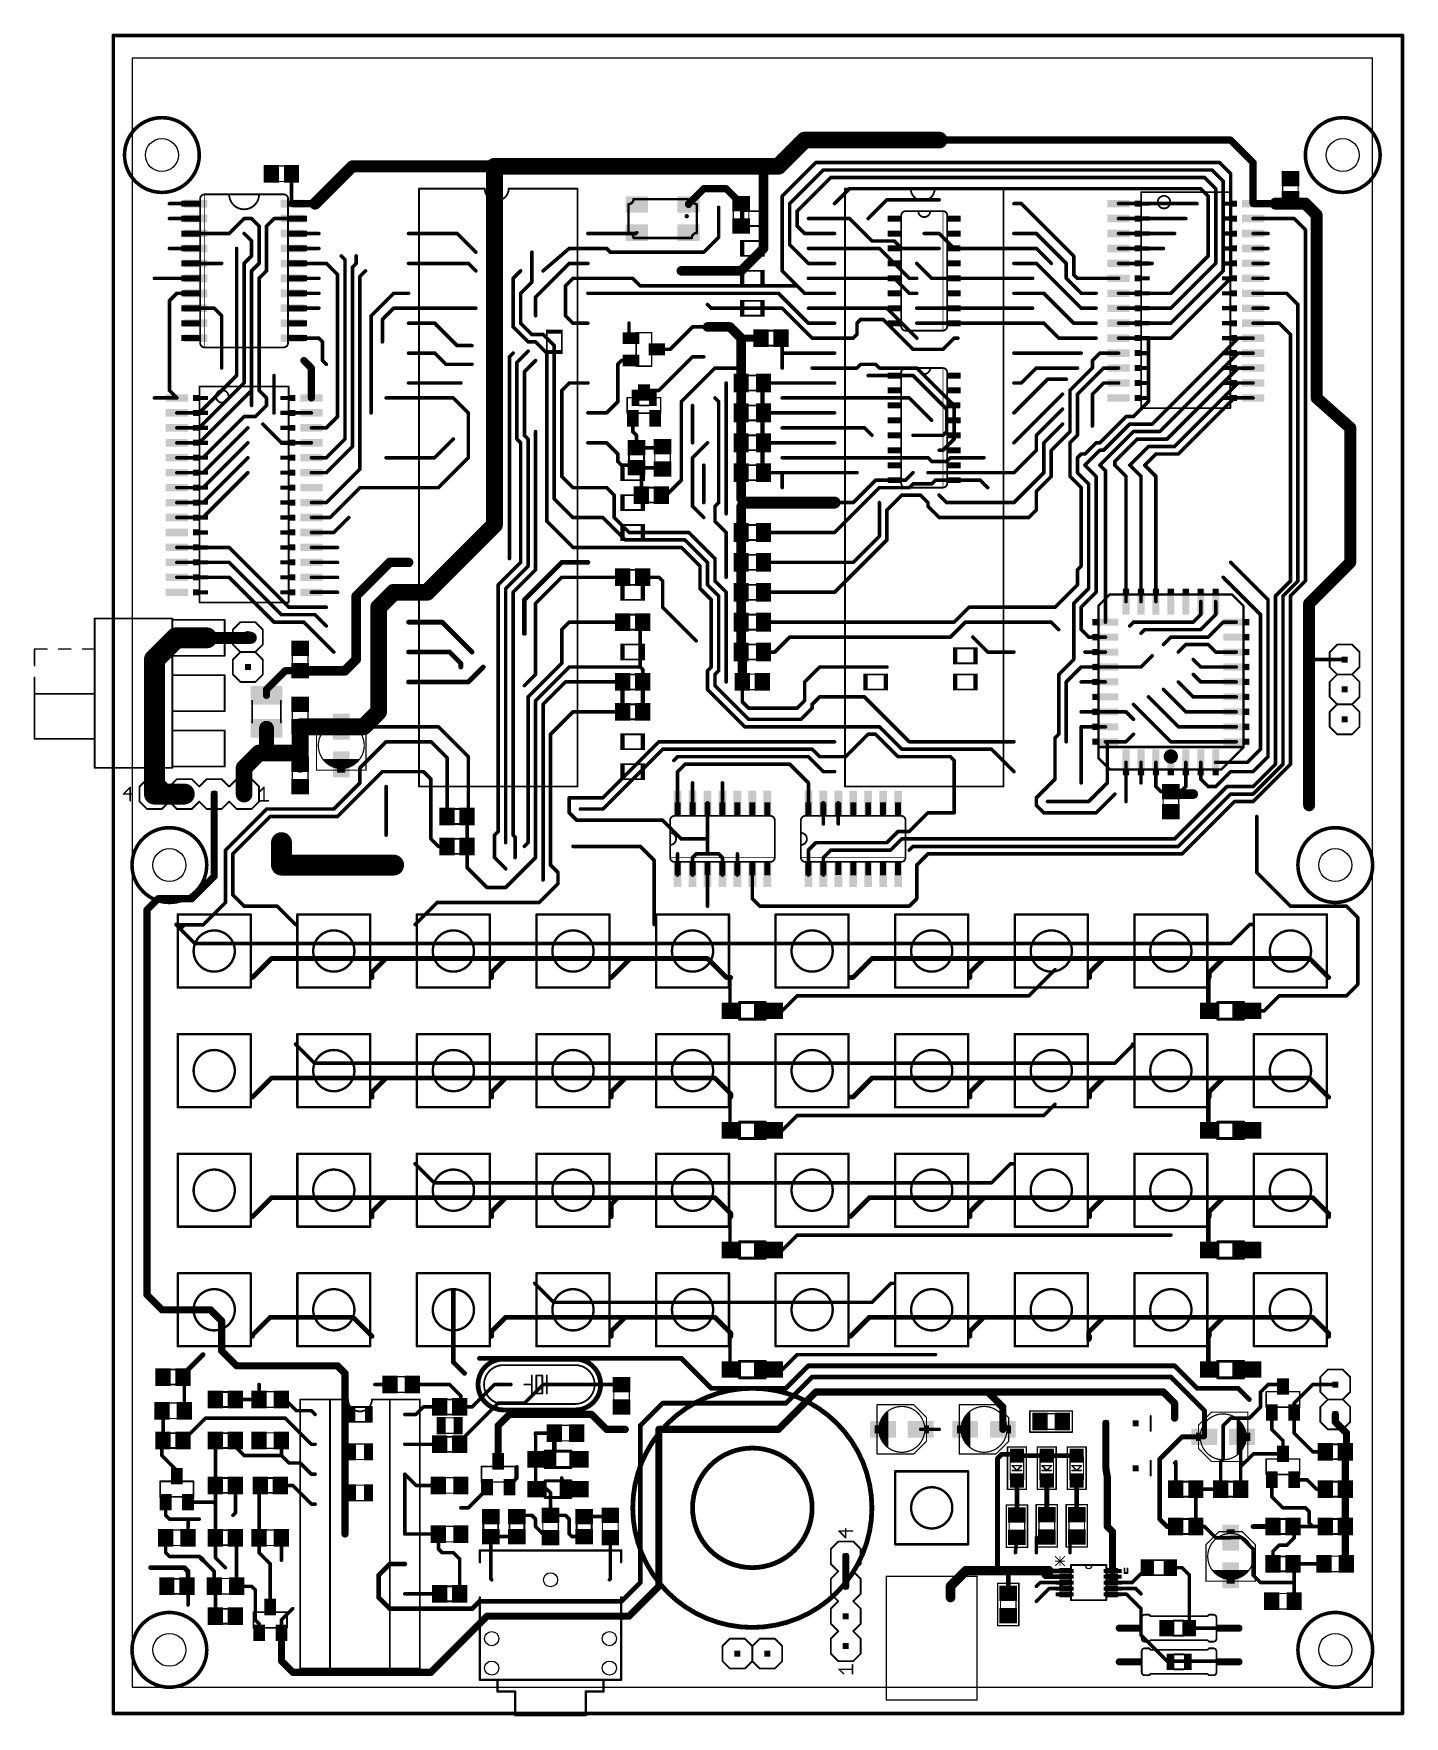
# Model space of a CAD drawing. Extents: x -0.33 to 4.26, y -0.1 to 5.53.
import ezdxf

# ---------------------------------------------------------------- set-up
doc = ezdxf.new("R2010")
doc.units = 0
for name, color, linetype in [('1', 22, 'CONTINUOUS'), ('20', 7, 'CONTINUOUS'), ('21', 253, 'CONTINUOUS'), ('22', 253, 'CONTINUOUS'), ('51', 253, 'CONTINUOUS'), ('52', 253, 'CONTINUOUS')]:
    doc.layers.add(name, color=color, linetype=linetype)

# ---------------------------------------------------------------- blocks, each defined once
blk = doc.blocks.new('RECT')
blk.add_solid([(-0.5, -0.5), (0.5, -0.5), (-0.5, 0.5), (0.5, 0.5)])

msp = doc.modelspace()

# ---------------------------------------------------------------- linework, layer by layer
at = {"layer": '1'}
for points, const_width in [([(-0.0625, 5.525), (4.25, 5.525)], 0.012), ([(-0.0625, -0.0875), (-0.0625, 5.525)], 0.012), ([(4.25, 5.525), (4.25, -0.0875)], 0.012), ([(2.1625, 5.0875), (2.25, 5.175)], 0.056), ([(2.25, 5.175), (2.7, 5.175)], 0.056), ([(2.7, 5.175), (3.675, 5.175)], 0.024), ([(3.75, 5.1), (3.675, 5.175)], 0.024), ([(0.533465, 5.0625), (0.533465, 4.966535)], 0.012), ([(0.7375, 5.0875), (0.6125, 4.9625)], 0.04), ([(1.2125, 5.0875), (0.7375, 5.0875)], 0.04), ([(1.2125, 5.0875), (1.2125, 3.8875)], 0.056), ([(1.2125, 5.0875), (2.1125, 5.0875)], 0.056), ([(2.1125, 5.0875), (2.1625, 5.0875)], 0.056), ([(2.1125, 4.8125), (2.1125, 5.0875)], 0.032), ([(2.2875, 5.1), (2.175, 4.9875)], 0.012), ([(2.3125, 5.075), (2.2, 4.9625)], 0.012), ([(3.6375, 5.1), (2.2875, 5.1)], 0.012), ([(2.3125, 5.075), (3.2875, 5.075)], 0.012), ([(3.6125, 5.075), (3.2875, 5.075)], 0.012), ([(3.65, 5.0375), (3.6125, 5.075)], 0.012), ([(3.675, 5.0625), (3.6375, 5.1)], 0.012), ([(3.675, 4.7125), (3.675, 5.0625)], 0.012), ([(3.75, 4.9625), (3.75, 5.1)], 0.024), ([(1.861614, 4.961614), (1.9125, 5.0125)], 0.024), ([(1.9125, 5.0125), (1.987402, 5.0125)], 0.024), ([(1.987402, 5.0125), (2.0375, 4.962402)], 0.024), ([(2.225, 4.9375), (2.3375, 5.05)], 0.012), ([(2.3375, 5.05), (3.5, 5.05)], 0.012), ([(2.4, 5.0125), (2.35, 4.9625)], 0.012), ([(2.4, 5.0125), (3.4, 5.0125)], 0.012), ([(3.575, 5.0125), (3.4, 5.0125)], 0.012), ([(3.5875, 5.05), (3.5, 5.05)], 0.012), ([(3.6, 4.9875), (3.575, 5.0125)], 0.012), ([(3.625, 5.0125), (3.5875, 5.05)], 0.012), ([(3.625, 4.7625), (3.625, 5.0125)], 0.012), ([(3.65, 4.7375), (3.65, 5.0375)], 0.012), ([(0.2125, 4.9625), (0.125, 4.9625)], 0.012), ([(0.5375, 4.9625), (0.6125, 4.9625)], 0.024), ([(0.533465, 4.966535), (0.5375, 4.9625)], 0.012), ([(1.861614, 4.959744), (1.861614, 4.961614)], 0.024), ([(1.9625, 4.85), (1.9625, 4.95)], 0.012), ([(2.175, 4.9875), (2.175, 4.7375)], 0.012), ([(2.2, 4.9625), (2.2, 4.825)], 0.012), ([(2.4625, 4.9125), (2.525, 4.975)], 0.012), ([(2.525, 4.975), (2.7, 4.975)], 0.012), ([(2.95, 4.9625), (2.975, 4.9625)], 0.012), ([(2.975, 4.9625), (3.15, 4.7875)], 0.012), ([(3.3, 4.9625), (3.5625, 4.9625)], 0.012), ([(3.6, 4.7875), (3.6, 4.9875)], 0.012), ([(3.75, 4.9625), (3.825, 4.9625)], 0.024), ([(3.925, 4.9625), (3.825, 4.9625)], 0.04), ([(3.825, 4.9625), (3.858465, 4.9625)], 0.024), ([(3.858465, 4.9625), (3.875, 4.979035)], 0.024), ([(3.9625, 4.925), (3.925, 4.9625)], 0.04), ([(0.2125, 4.9125), (0.125, 4.9125)], 0.012), ([(0.375, 4.9125), (0.325, 4.8625)], 0.012), ([(0.4, 4.9125), (0.375, 4.9125)], 0.012), ([(0.425, 4.8875), (0.4, 4.9125)], 0.012), ([(0.475, 4.9125), (0.45, 4.8875)], 0.012), ([(0.5375, 4.9125), (0.475, 4.9125)], 0.012), ([(2.225, 4.9375), (2.225, 4.8875)], 0.012), ([(2.2625, 4.9125), (2.4, 4.9125)], 0.012), ([(2.4, 4.9125), (2.475, 4.8375)], 0.012), ([(3.3, 4.9125), (3.525, 4.9125)], 0.012), ([(3.75, 4.9125), (3.8875, 4.9125)], 0.012), ([(3.8875, 4.9125), (3.925, 4.875)], 0.012), ([(3.9625, 4.3125), (3.9625, 4.925)], 0.04), ([(0.325, 4.8625), (0.2125, 4.8625)], 0.012), ([(0.4, 4.8375), (0.375, 4.8625)], 0.012), ([(0.4, 4.7875), (0.4, 4.8375)], 0.012), ([(0.425, 4.7625), (0.425, 4.8875)], 0.012), ([(0.45, 4.7375), (0.45, 4.8875)], 0.012), ([(0.625, 4.8625), (0.5375, 4.8625)], 0.012), ([(0.925, 4.8625), (1.0875, 4.8625)], 0.012), ([(1.0875, 4.8625), (1.15, 4.8)], 0.012), ([(1.525, 4.8625), (1.68563, 4.8625)], 0.012), ([(1.68563, 4.8625), (1.688386, 4.865256)], 0.012), ([(1.9125, 4.8), (1.9625, 4.85)], 0.012), ([(2.225, 4.8875), (2.25, 4.8625)], 0.012), ([(2.25, 4.8625), (2.35, 4.8625)], 0.012), ([(2.475, 4.8375), (2.55, 4.8375)], 0.012), ([(2.55, 4.8375), (2.575, 4.8125)], 0.012), ([(2.65, 4.8625), (2.7, 4.8625)], 0.012), ([(2.7, 4.8625), (2.75, 4.8125)], 0.012), ([(3.025, 4.8625), (2.95, 4.8625)], 0.012), ([(3.125, 4.7625), (3.025, 4.8625)], 0.012), ([(3.3, 4.8625), (3.4875, 4.8625)], 0.012), ([(3.8, 4.8625), (3.75, 4.8625)], 0.012), ([(3.925, 4.875), (3.925, 3.7)], 0.012), ([(0.2125, 4.8125), (0.125, 4.8125)], 0.012), ([(0.35, 4.3875), (0.35, 4.8125)], 0.012), ([(0.375, 4.7625), (0.4, 4.7875)], 0.012), ([(0.625, 4.8125), (0.5375, 4.8125)], 0.012), ([(0.7125, 4.775), (0.7, 4.7875)], 0.012), ([(0.75, 4.7625), (0.75, 4.7875)], 0.012), ([(1.3375, 4.7), (1.3375, 4.8)], 0.012), ([(1.375, 4.7375), (1.4625, 4.8125)], 0.012), ([(1.4625, 4.8125), (1.5875, 4.8125)], 0.012), ([(1.5875, 4.8125), (1.6, 4.8)], 0.012), ([(1.6, 4.8), (1.775, 4.8)], 0.012), ([(1.775, 4.8), (1.9125, 4.8)], 0.012), ([(2.1125, 4.8125), (2.0375, 4.7375)], 0.032), ([(2.2, 4.825), (2.2625, 4.7625)], 0.012), ([(2.5, 4.8125), (2.2625, 4.8125)], 0.012), ([(2.6, 4.7125), (2.5, 4.8125)], 0.012), ([(2.7, 4.8125), (2.575, 4.8125)], 0.012), ([(2.75, 4.8125), (3.025, 4.8125)], 0.012), ([(3.025, 4.8125), (3.075, 4.7625)], 0.012), ([(3.15, 4.7875), (3.15, 4.725)], 0.012), ([(3.3, 4.8125), (3.45, 4.8125)], 0.012), ([(3.475, 4.6625), (3.6, 4.7875)], 0.012), ([(3.8, 4.8125), (3.75, 4.8125)], 0.012), ([(0.3, 4.7625), (0.2125, 4.7625)], 0.012), ([(0.375, 4.3625), (0.375, 4.7625)], 0.012), ([(0.4, 4.7375), (0.425, 4.7625)], 0.012), ([(0.4, 4.3375), (0.4, 4.7375)], 0.012), ([(0.425, 4.7125), (0.45, 4.7375)], 0.012), ([(0.65, 4.7625), (0.5375, 4.7625)], 0.012), ([(0.6875, 4.725), (0.65, 4.7625)], 0.012), ([(0.6875, 4.25), (0.6875, 4.725)], 0.012), ([(0.7125, 4.175), (0.7125, 4.775)], 0.012), ([(0.7375, 4.75), (0.75, 4.7625)], 0.012), ([(0.7375, 4.15), (0.7375, 4.75)], 0.012), ([(0.7625, 4.71875), (0.78125, 4.7375)], 0.012), ([(0.925, 4.7625), (1.125, 4.7625)], 0.012), ([(1.125, 4.7625), (1.15, 4.7375)], 0.012), ([(1.275, 4.7125), (1.3, 4.7375)], 0.012), ([(1.35, 4.65), (1.4625, 4.7625)], 0.012), ([(1.4625, 4.7625), (1.525, 4.7625)], 0.012), ([(2.0375, 4.7375), (1.8375, 4.7375)], 0.032), ([(2.175, 4.7375), (2.225, 4.6875)], 0.012), ([(2.2625, 4.7625), (2.35, 4.7625)], 0.012), ([(2.625, 4.7625), (2.675, 4.7125)], 0.012), ([(3.025, 4.7625), (2.95, 4.7625)], 0.012), ([(3.175, 4.6125), (3.025, 4.7625)], 0.012), ([(3.125, 4.7125), (3.125, 4.7625)], 0.012), ([(3.15, 4.725), (3.1625, 4.7125)], 0.012), ([(3.3, 4.7625), (3.4125, 4.7625)], 0.012), ([(3.475, 4.6125), (3.625, 4.7625)], 0.012), ([(3.475, 4.5625), (3.65, 4.7375)], 0.012), ([(3.8, 4.7625), (3.75, 4.7625)], 0.012), ([(0.075, 4.7125), (0.2125, 4.7125)], 0.012), ([(0.425, 4.3375), (0.425, 4.7125)], 0.012), ([(0.5375, 4.7125), (0.625, 4.7125)], 0.012), ([(0.7625, 4.075), (0.7625, 4.71875)], 0.012), ([(1.275, 4.55), (1.275, 4.7125)], 0.012), ([(1.3, 4.6625), (1.3375, 4.7)], 0.012), ([(1.45, 4.6875), (1.475, 4.7125)], 0.012), ([(1.45, 4.5875), (1.45, 4.6875)], 0.012), ([(1.475, 4.7125), (1.675, 4.7125)], 0.012), ([(1.675, 4.7125), (1.7, 4.6875)], 0.012), ([(1.7, 4.6875), (2.225, 4.6875)], 0.012), ([(2.225, 4.6875), (2.25, 4.6625)], 0.012), ([(2.55, 4.7125), (2.2625, 4.7125)], 0.012), ([(2.6, 4.6625), (2.55, 4.7125)], 0.012), ([(2.625, 4.7125), (2.6, 4.7125)], 0.012), ([(2.675, 4.7125), (3.0125, 4.7125)], 0.012), ([(3.175, 4.6625), (3.125, 4.7125)], 0.012), ([(3.1625, 4.7125), (3.225, 4.7125)], 0.012), ([(3.3, 4.7125), (3.225, 4.7125)], 0.012), ([(3.475, 4.5125), (3.675, 4.7125)], 0.012), ([(3.8, 4.7125), (3.75, 4.7125)], 0.012), ([(0.15, 4.6625), (0.125, 4.6375)], 0.012), ([(0.125, 4.6375), (0.125, 4.3375)], 0.012), ([(0.2125, 4.6625), (0.15, 4.6625)], 0.012), ([(0.2125, 4.6125), (0.275, 4.6125)], 0.012), ([(0.275, 4.6125), (0.3, 4.5875)], 0.012), ([(0.625, 4.6625), (0.5375, 4.6625)], 0.012), ([(0.5375, 4.6125), (0.625, 4.6125)], 0.012), ([(0.8, 4.5875), (0.875, 4.6625)], 0.012), ([(0.875, 4.6125), (0.8375, 4.575)], 0.012), ([(0.875, 4.6625), (0.925, 4.6625)], 0.012), ([(1.15, 4.6125), (0.875, 4.6125)], 0.012), ([(1.3, 4.5625), (1.3, 4.6625)], 0.012), ([(1.35, 4.5875), (1.35, 4.65)], 0.012), ([(1.525, 4.6625), (1.6625, 4.6625)], 0.012), ([(2.1625, 4.6625), (1.6625, 4.6625)], 0.012), ([(1.9375, 4.6125), (1.925, 4.625)], 0.012), ([(2.175, 4.6125), (1.9375, 4.6125)], 0.012), ([(2.2625, 4.5625), (2.1625, 4.6625)], 0.012), ([(2.275, 4.5125), (2.175, 4.6125)], 0.012), ([(2.25, 4.6625), (2.35, 4.6625)], 0.012), ([(2.525, 4.6125), (2.2625, 4.6125)], 0.012), ([(2.625, 4.5125), (2.525, 4.6125)], 0.012), ([(2.625, 4.6625), (2.6, 4.6625)], 0.012), ([(2.625, 4.6125), (3.0125, 4.6125)], 0.012), ([(3.05, 4.6625), (2.95, 4.6625)], 0.012), ([(3.15, 4.5625), (3.05, 4.6625)], 0.012), ([(3.225, 4.6625), (3.175, 4.6625)], 0.012), ([(3.225, 4.6125), (3.175, 4.6125)], 0.012), ([(3.3, 4.6625), (3.475, 4.6625)], 0.012), ([(3.3, 4.6125), (3.475, 4.6125)], 0.012), ([(3.75, 4.6625), (3.8625, 4.6625)], 0.012), ([(3.8, 4.6125), (3.75, 4.6125)], 0.012), ([(3.8625, 4.6625), (3.9, 4.625)], 0.012), ([(3.9, 4.625), (3.9, 3.7)], 0.012), ([(0.3, 4.5875), (0.3, 4.4125)], 0.012), ([(0.8, 4.2625), (0.8, 4.5875)], 0.012), ([(0.8375, 4.575), (0.8375, 4.5)], 0.012), ([(0.925, 4.5625), (1.0125, 4.5625)], 0.012), ([(1.0125, 4.5625), (1.0875, 4.4875)], 0.012), ([(1.3375, 4.525), (1.3, 4.5625)], 0.012), ([(1.475, 4.5625), (1.45, 4.5875)], 0.012), ([(1.525, 4.5625), (1.475, 4.5625)], 0.012), ([(1.6625, 4.5625), (1.6625, 4.519094)], 0.012), ([(2, 4.55), (1.925, 4.55)], 0.032), ([(2.0375, 4.5125), (2, 4.55)], 0.032), ([(2.35, 4.5625), (2.2625, 4.5625)], 0.012), ([(2.4375, 4.575), (2.425, 4.5625)], 0.012), ([(2.425, 4.5625), (2.425, 4.525)], 0.012), ([(2.5125, 4.575), (2.4375, 4.575)], 0.012), ([(2.6125, 4.475), (2.5125, 4.575)], 0.012), ([(2.625, 4.5625), (2.95, 4.5625)], 0.012), ([(3.05, 4.5625), (2.95, 4.5625)], 0.012), ([(3.1, 4.5125), (3.05, 4.5625)], 0.012), ([(3.225, 4.5625), (3.15, 4.5625)], 0.012), ([(3.3, 4.5625), (3.475, 4.5625)], 0.012), ([(3.75, 4.5625), (3.8375, 4.5625)], 0.012), ([(3.8375, 4.5625), (3.875, 4.525)], 0.012), ([(0.5375, 4.5125), (0.625, 4.5125)], 0.012), ([(0.625, 4.5125), (0.6375, 4.5)], 0.012), ([(0.6375, 4.5), (0.6375, 4.4375)], 0.012), ([(1.325, 4.5), (1.275, 4.55)], 0.012), ([(1.35, 4.5), (1.325, 4.5)], 0.012), ([(1.375, 4.525), (1.3375, 4.525)], 0.012), ([(1.3875, 4.4625), (1.35, 4.5)], 0.012), ([(1.4125, 4.4875), (1.375, 4.525)], 0.012), ([(1.6625, 4.519094), (1.669193, 4.512402)], 0.012), ([(1.8, 4.475), (1.875, 4.55)], 0.012), ([(1.875, 4.55), (1.925, 4.55)], 0.012), ([(2.0375, 4.4125), (2.0375, 4.5125)], 0.032), ([(2.104035, 4.5125), (2.0375, 4.5125)], 0.024), ([(2.175, 4.508465), (2.170965, 4.5125)], 0.012), ([(2.175, 4.4625), (2.175, 4.508465)], 0.012), ([(2.4125, 4.5125), (2.275, 4.5125)], 0.012), ([(2.425, 4.525), (2.4125, 4.5125)], 0.012), ([(2.75, 4.5125), (2.7125, 4.475)], 0.012), ([(2.7625, 4.5125), (2.75, 4.5125)], 0.012), ([(3.225, 4.5125), (3.1, 4.5125)], 0.012), ([(3.4, 4.5125), (3.3, 4.5125)], 0.012), ([(3.4, 4.3), (3.4, 4.5125)], 0.012), ([(3.4, 4.5125), (3.475, 4.5125)], 0.012), ([(3.7, 4.5125), (3.4125, 4.225)], 0.012), ([(3.75, 4.5125), (3.7, 4.5125)], 0.012), ([(3.875, 4.525), (3.875, 3.7)], 0.012), ([(0.6, 4.4125), (0.575, 4.4375)], 0.024), ([(0.925, 4.4625), (1.0125, 4.4625)], 0.012), ([(1.0125, 4.4625), (1.05, 4.425)], 0.012), ([(1.0875, 4.4875), (1.1375, 4.4875)], 0.012), ([(1.2625, 4.45), (1.275, 4.4625)], 0.012), ([(1.2625, 3.775), (1.2625, 4.45)], 0.012), ([(1.325, 4.46875), (1.2875, 4.43125)], 0.012), ([(1.3875, 3.9), (1.3875, 4.4625)], 0.012), ([(1.4125, 3.975), (1.4125, 4.4875)], 0.012), ([(1.755807, 4.475), (1.8, 4.475)], 0.012), ([(1.875, 4.45), (1.7625, 4.3375)], 0.012), ([(1.9125, 4.45), (1.875, 4.45)], 0.012), ([(2.175, 4.4125), (2.175, 4.4625)], 0.012), ([(2.35, 4.4625), (2.175, 4.4625)], 0.012), ([(2.7125, 4.475), (2.6125, 4.475)], 0.012), ([(3.175, 4.4625), (2.95, 4.4625)], 0.012), ([(3.2375, 4.4625), (3.2125, 4.4375)], 0.012), ([(3.3, 4.4625), (3.2375, 4.4625)], 0.012), ([(3.7, 4.4625), (3.4375, 4.2)], 0.012), ([(3.75, 4.4625), (3.7, 4.4625)], 0.012), ([(0.225, 4.2625), (0.35, 4.3875)], 0.012), ([(0.475, 4.2625), (0.475, 4.3875)], 0.012), ([(0.6, 4.3125), (0.6, 4.4125)], 0.024), ([(0.6375, 4.4375), (0.65, 4.425)], 0.012), ([(1.05, 4.425), (1.1375, 4.425)], 0.012), ([(1.2875, 4.43125), (1.2875, 4.175)], 0.012), ([(1.3125, 4.4), (1.35, 4.4375)], 0.012), ([(1.3125, 4.1875), (1.3125, 4.4)], 0.012), ([(1.625, 4.425), (1.6375, 4.4375)], 0.012), ([(1.625, 4.3375), (1.625, 4.425)], 0.012), ([(1.6375, 4.4375), (1.669094, 4.4375)], 0.012), ([(1.669094, 4.4375), (1.669193, 4.437598)], 0.012), ([(1.8375, 4.3), (1.95, 4.4125)], 0.012), ([(1.95, 4.4125), (2.0375, 4.4125)], 0.012), ([(2.0375, 4.3625), (2.0375, 4.4125)], 0.032), ([(2.425, 4.4125), (2.275, 4.4125)], 0.012), ([(2.4375, 4.425), (2.425, 4.4125)], 0.012), ([(2.4875, 4.425), (2.4375, 4.425)], 0.012), ([(2.6125, 4.3875), (2.4625, 4.3875)], 0.012), ([(2.5, 4.4125), (2.4875, 4.425)], 0.012), ([(2.625, 4.4125), (2.5, 4.4125)], 0.012), ([(2.6125, 4.3875), (2.725, 4.275)], 0.012), ([(2.75, 4.2875), (2.625, 4.4125)], 0.012), ([(2.975, 4.3625), (3.025, 4.4125)], 0.012), ([(3.025, 4.4125), (3.1625, 4.4125)], 0.012), ([(3.2125, 4.4125), (3.1375, 4.3375)], 0.012), ([(3.25, 4.4125), (3.1625, 4.325)], 0.012), ([(3.2125, 4.4375), (3.2125, 4.4125)], 0.012), ([(3.3, 4.4125), (3.25, 4.4125)], 0.012), ([(3.7, 4.4125), (3.4625, 4.175)], 0.012), ([(3.75, 4.4125), (3.7, 4.4125)], 0.012), ([(0.125, 4.3375), (0.15, 4.3125)], 0.012), ([(0.225, 4.2125), (0.375, 4.3625)], 0.012), ([(0.225, 4.1625), (0.4, 4.3375)], 0.012), ([(0.4, 4.2875), (0.4, 4.3375)], 0.012), ([(0.45, 4.3125), (0.425, 4.3375)], 0.012), ([(1.1, 4.3625), (0.925, 4.3625)], 0.012), ([(1.4625, 4.3625), (1.4375, 4.3375)], 0.012), ([(1.4375, 4.3375), (1.4375, 4.05)], 0.012), ([(1.525, 4.3625), (1.4625, 4.3625)], 0.012), ([(1.625, 4.3375), (1.625, 4.3)], 0.012), ([(1.719193, 4.3375), (1.7125, 4.330807)], 0.012), ([(1.7625, 4.3375), (1.719193, 4.3375)], 0.012), ([(1.9875, 3.925), (1.9875, 4.3625)], 0.012), ([(2.037598, 4.3625), (2.037598, 4.2625)], 0.032), ([(2.112402, 4.3625), (2.2, 4.3625)], 0.012), ([(2.2, 4.3625), (2.35, 4.3625)], 0.012), ([(2.95, 4.2625), (3.0625, 4.375)], 0.012), ([(2.95, 4.3625), (2.975, 4.3625)], 0.012), ([(3.0625, 4.375), (3.125, 4.375)], 0.012), ([(3.1375, 4.3375), (3.1375, 4.2)], 0.012), ([(3.2125, 4.325), (3.25, 4.3625)], 0.012), ([(3.25, 4.3625), (3.3, 4.3625)], 0.012), ([(3.7, 4.3625), (3.4875, 4.15)], 0.012), ([(3.75, 4.3625), (3.7, 4.3625)], 0.012), ([(0.075, 4.3125), (0.15, 4.3125)], 0.012), ([(0.4125, 4.25), (0.45, 4.2875)], 0.012), ([(0.45, 4.2875), (0.45, 4.3125)], 0.012), ([(1.075, 4.3125), (0.85, 4.3125)], 0.012), ([(1.125, 4.2625), (1.075, 4.3125)], 0.012), ([(1.5875, 4.2625), (1.625, 4.3)], 0.012), ([(1.8375, 4.0375), (1.8375, 4.3)], 0.012), ([(1.875, 4.1625), (1.875, 4.2875)], 0.012), ([(1.9625, 4.3), (1.95, 4.3125)], 0.012), ([(1.9625, 3.9625), (1.9625, 4.3)], 0.012), ([(2.037598, 4.2625), (2.037598, 4.1625)], 0.032), ([(2.175, 4.3125), (2.6, 4.3125)], 0.012), ([(2.6, 4.3125), (2.675, 4.2375)], 0.012), ([(2.725, 4.275), (2.725, 4.2)], 0.012), ([(2.75, 4.175), (2.75, 4.2875)], 0.012), ([(2.95, 4.1625), (3.1125, 4.325)], 0.012), ([(3.025, 4.1875), (3.1125, 4.275)], 0.012), ([(3.1625, 4.325), (3.1625, 4.1875)], 0.012), ([(3.2125, 4.21875), (3.2125, 4.325)], 0.012), ([(3.35, 4.25), (3.4, 4.3)], 0.012), ([(3.6875, 4.3125), (3.5, 4.125)], 0.012), ([(3.75, 4.3125), (3.6875, 4.3125)], 0.012), ([(4.075, 4.2125), (3.9625, 4.3125)], 0.04), ([(0.15, 4.2625), (0.225, 4.2625)], 0.012), ([(0.2375, 4.1125), (0.375, 4.25)], 0.012), ([(0.375, 4.25), (0.4125, 4.25)], 0.012), ([(0.5, 4.1625), (0.4375, 4.225)], 0.012), ([(0.6, 4.2625), (0.525, 4.2625)], 0.012), ([(0.65, 4.2125), (0.6875, 4.25)], 0.012), ([(1.125, 4.1125), (1.125, 4.2625)], 0.012), ([(1.525, 4.2625), (1.5875, 4.2625)], 0.012), ([(1.675, 4.244094), (1.675098, 4.244193)], 0.012), ([(1.675, 4.2), (1.675, 4.244094)], 0.012), ([(2.112402, 4.2625), (2.35, 4.2625)], 0.012), ([(3.05, 4.1625), (3.1125, 4.225)], 0.012), ([(3.2375, 4.1625), (3.325, 4.25)], 0.012), ([(3.25, 4.1375), (3.3375, 4.225)], 0.012), ([(3.325, 4.25), (3.35, 4.25)], 0.012), ([(3.3375, 4.225), (3.4125, 4.225)], 0.012), ([(4.075, 3.7625), (4.075, 4.2125)], 0.04), ([(0.15, 4.2125), (0.225, 4.2125)], 0.012), ([(0.15, 4.1625), (0.225, 4.1625)], 0.012), ([(0.2375, 4.0625), (0.3875, 4.2125)], 0.012), ([(0.2375, 4.0125), (0.3875, 4.1625)], 0.012), ([(0.6, 4.1625), (0.5, 4.1625)], 0.012), ([(0.6, 4.2125), (0.65, 4.2125)], 0.012), ([(0.7125, 4.175), (0.65, 4.1125)], 0.012), ([(1.0125, 4.1125), (1.075, 4.175)], 0.012), ([(1.2875, 4.175), (1.3, 4.1625)], 0.012), ([(1.3, 4.1625), (1.3, 3.7625)], 0.012), ([(1.325, 4.175), (1.3125, 4.1875)], 0.012), ([(1.325, 3.75), (1.325, 4.175)], 0.012), ([(1.35, 4.2), (1.35, 3.7375)], 0.012), ([(1.525, 4.1625), (1.5875, 4.1625)], 0.012), ([(1.5875, 4.1625), (1.625, 4.125)], 0.012), ([(1.6875, 4.1875), (1.675, 4.2)], 0.012), ([(1.6875, 4.145965), (1.6875, 4.1875)], 0.012), ([(1.875, 4.1125), (1.925, 4.1625)], 0.012), ([(2.037598, 4.1625), (2.037598, 4.0625)], 0.032), ([(2.175, 4.1625), (2.112402, 4.1625)], 0.012), ([(2.175, 4.2125), (2.45, 4.2125)], 0.012), ([(2.35, 4.1625), (2.175, 4.1625)], 0.012), ([(2.45, 4.2125), (2.475, 4.1875)], 0.012), ([(2.7125, 4.1875), (2.6125, 4.1875)], 0.012), ([(2.725, 4.2), (2.7125, 4.1875)], 0.012), ([(2.7125, 4.1375), (2.75, 4.175)], 0.012), ([(3.025, 4.1375), (3.025, 4.1875)], 0.012), ([(3.05, 4.0625), (3.05, 4.1625)], 0.012), ([(3.1375, 4.2), (3.075, 4.1375)], 0.012), ([(3.1625, 4.1875), (3.1375, 4.1625)], 0.012), ([(3.1375, 4.1625), (3.1375, 4.05)], 0.012), ([(3.1875, 4.125), (3.225, 4.1625)], 0.012), ([(3.225, 4.1625), (3.2375, 4.1625)], 0.012), ([(3.2375, 4.0875), (3.35, 4.2)], 0.012), ([(3.2875, 4.1), (3.3625, 4.175)], 0.012), ([(3.35, 4.2), (3.4375, 4.2)], 0.012), ([(3.3625, 4.175), (3.4625, 4.175)], 0.012), ([(0.15, 4.1125), (0.2375, 4.1125)], 0.012), ([(0.2375, 3.9625), (0.3875, 4.1125)], 0.012), ([(0.65, 4.1125), (0.6, 4.1125)], 0.012), ([(0.65, 4.0625), (0.7375, 4.15)], 0.012), ([(0.85, 4.1125), (1.0125, 4.1125)], 0.012), ([(1.025, 4.0125), (1.125, 4.1125)], 0.012), ([(1.625, 4.125), (1.625, 4.1)], 0.012), ([(1.6875, 4.145965), (1.783563, 4.145965)], 0.012), ([(1.783563, 4.145965), (1.775, 4.149902)], 0.012), ([(1.875, 3.95), (1.875, 4.1125)], 0.012), ([(2.175, 4.1125), (2.6625, 4.1125)], 0.012), ([(2.6625, 4.1125), (2.675, 4.1)], 0.012), ([(2.7, 4.1375), (2.7125, 4.1375)], 0.012), ([(2.725, 4.1), (2.7375, 4.1125)], 0.012), ([(2.7375, 4.1125), (2.85, 4.1125)], 0.012), ([(2.95, 4.0625), (3.025, 4.1375)], 0.012), ([(3.075, 4.1375), (3.075, 4.05)], 0.012), ([(3.1625, 4.1125), (3.175, 4.125)], 0.012), ([(3.1625, 4.0625), (3.1625, 4.1125)], 0.012), ([(3.175, 4.125), (3.1875, 4.125)], 0.012), ([(3.1875, 4.0875), (3.2375, 4.1375)], 0.012), ([(3.2375, 4.1375), (3.25, 4.1375)], 0.012), ([(3.3375, 4.0875), (3.4, 4.15)], 0.012), ([(3.3875, 4.0875), (3.425, 4.125)], 0.012), ([(3.4, 4.15), (3.4875, 4.15)], 0.012), ([(3.425, 4.125), (3.5, 4.125)], 0.012), ([(0.15, 4.0625), (0.2375, 4.0625)], 0.012), ([(0.2375, 3.9125), (0.3875, 4.0625)], 0.012), ([(0.6, 4.0625), (0.65, 4.0625)], 0.012), ([(0.65, 3.9625), (0.7625, 4.075)], 0.012), ([(1.4375, 4.05), (1.475, 4.0125)], 0.012), ([(1.625, 4.1), (1.6375, 4.0875)], 0.012), ([(1.6375, 4.0875), (1.679035, 4.0875)], 0.012), ([(1.679035, 4.0875), (1.6875, 4.079035)], 0.012), ([(1.6875, 4.079035), (1.783563, 4.079035)], 0.012), ([(1.704035, 4.0625), (1.6875, 4.079035)], 0.012), ([(1.704035, 3.9875), (1.704035, 4.0625)], 0.012), ([(1.783563, 4.079035), (1.775, 4.075098)], 0.012), ([(1.9125, 3.9625), (1.9125, 4.0875)], 0.012), ([(2.037598, 4.0625), (2.037598, 3.974902)], 0.032), ([(2.175, 4.0625), (2.112402, 4.0625)], 0.012), ([(2.35, 4.0625), (2.175, 4.0625)], 0.012), ([(2.175, 4.0125), (2.175, 4.0625)], 0.012), ([(2.425, 4.0625), (2.35, 4.0625)], 0.012), ([(2.5875, 4.0375), (2.6125, 4.0625)], 0.012), ([(2.6625, 4.0625), (2.95, 4.0625)], 0.012), ([(2.675, 4.1), (2.725, 4.1)], 0.012), ([(2.95, 3.9625), (3.05, 4.0625)], 0.012), ([(3.075, 4.05), (3.025, 4)], 0.012), ([(3.1375, 4.05), (3.175, 4.0125)], 0.012), ([(3.1625, 4.0625), (3.2, 4.025)], 0.012), ([(3.225, 4.05), (3.1875, 4.0875)], 0.012), ([(3.225, 3.6625), (3.225, 4.05)], 0.012), ([(3.256102, 4.068898), (3.2375, 4.0875)], 0.012), ([(3.256102, 3.5625), (3.256102, 4.068898)], 0.012), ([(3.2875, 4.0875), (3.2875, 4.1)], 0.012), ([(3.325, 4.05), (3.2875, 4.0875)], 0.012), ([(3.325, 3.631398), (3.325, 4.05)], 0.012), ([(3.375, 4.05), (3.3375, 4.0875)], 0.012), ([(3.375, 3.631398), (3.375, 4.05)], 0.012), ([(3.425, 4.05), (3.3875, 4.0875)], 0.012), ([(3.425, 3.631398), (3.425, 4.05)], 0.012), ([(0.15, 4.0125), (0.2375, 4.0125)], 0.012), ([(0.6625, 3.9125), (0.7625, 4.0125)], 0.012), ([(0.7625, 4.0125), (1.025, 4.0125)], 0.012), ([(1.475, 4.0125), (1.5875, 4.0125)], 0.012), ([(1.5875, 4.0125), (1.6125, 3.9875)], 0.012), ([(1.7875, 3.9875), (1.8375, 4.0375)], 0.012), ([(2.35, 3.8625), (2.5, 4.0125)], 0.012), ([(2.4125, 3.9625), (2.4875, 4.0375)], 0.012), ([(2.4875, 4.0375), (2.5875, 4.0375)], 0.012), ([(2.5, 4.0125), (2.6, 4.0125)], 0.012), ([(2.6, 4.0125), (2.6125, 4.025)], 0.012), ([(2.6125, 4.025), (2.675, 4.025)], 0.012), ([(2.675, 4.025), (2.6875, 4.0375)], 0.012), ([(2.6875, 4.0375), (2.8375, 4.0375)], 0.012), ([(2.8375, 4.0375), (2.8625, 4.0125)], 0.012), ([(3.025, 4), (3.025, 3.9375)], 0.012), ([(3.175, 4.0125), (3.175, 3.75)], 0.012), ([(3.2, 4.025), (3.2, 3.675)], 0.012), ([(0.15, 3.9625), (0.2375, 3.9625)], 0.012), ([(0.6, 3.9625), (0.65, 3.9625)], 0.012), ([(1.475, 3.9125), (1.4125, 3.975)], 0.012), ([(1.6125, 3.9875), (1.6125, 3.9125)], 0.012), ([(1.770965, 3.9875), (1.7875, 3.9875)], 0.012), ([(1.9125, 3.9125), (1.875, 3.95)], 0.012), ([(1.95, 3.95), (1.9625, 3.9625)], 0.012), ([(1.95, 3.9), (1.95, 3.95)], 0.012), ([(2.037598, 3.974902), (2.05, 3.9625)], 0.032), ([(2.037598, 3.8625), (2.037598, 3.950098)], 0.032), ([(2.037598, 3.950098), (2.05, 3.9625)], 0.024), ([(2.05, 3.9625), (2.35, 3.9625)], 0.04), ([(2.35, 3.9625), (2.4125, 3.9625)], 0.012), ([(2.5, 3.85), (2.5, 3.9625)], 0.012), ([(2.525, 3.9375), (2.575, 3.9875)], 0.012), ([(2.525, 3.8375), (2.525, 3.9375)], 0.012), ([(2.575, 3.9875), (2.6375, 3.9875)], 0.012), ([(2.6375, 3.9875), (2.6625, 3.9625)], 0.012), ([(2.6625, 3.9625), (2.6625, 3.95)], 0.012), ([(2.6625, 3.95), (2.7, 3.9125)], 0.012), ([(2.725, 3.9625), (2.7, 3.9875)], 0.012), ([(2.95, 3.9625), (2.725, 3.9625)], 0.012), ([(3.025, 3.9375), (3, 3.9125)], 0.012), ([(0.15, 3.9125), (0.2375, 3.9125)], 0.012), ([(0.6, 3.9125), (0.6625, 3.9125)], 0.012), ([(0.675, 3.8625), (0.725, 3.9125)], 0.012), ([(0.9875, 3.6625), (1.2125, 3.8875)], 0.056), ([(1.3875, 3.9), (1.475, 3.8125)], 0.012), ([(1.575, 3.9125), (1.475, 3.9125)], 0.012), ([(1.65, 3.8375), (1.575, 3.9125)], 0.012), ([(1.6125, 3.9125), (1.6625, 3.8625)], 0.012), ([(1.9875, 3.8625), (1.95, 3.9)], 0.012), ([(3, 3.9125), (2.7, 3.9125)], 0.012), ([(0.6, 3.8625), (0.675, 3.8625)], 0.012), ([(1.85, 3.8375), (1.65, 3.8375)], 0.012), ([(1.6625, 3.8625), (1.8625, 3.8625)], 0.012), ([(1.925, 3.7625), (1.85, 3.8375)], 0.012), ([(1.8625, 3.8625), (1.95, 3.775)], 0.012), ([(1.9875, 3.7125), (1.9875, 3.8625)], 0.012), ([(2.037598, 3.7625), (2.037598, 3.8625)], 0.032), ([(2.112402, 3.8625), (2.2, 3.8625)], 0.012), ([(2.2, 3.8625), (2.35, 3.8625)], 0.012), ([(2.35, 3.6625), (2.525, 3.8375)], 0.012), ([(2.4125, 3.7625), (2.5, 3.85)], 0.012), ([(0.15, 3.8125), (0.325, 3.8125)], 0.012), ([(0.325, 3.8125), (0.525, 3.6125)], 0.012), ([(0.6, 3.8125), (0.6875, 3.8125)], 0.012), ([(0.8625, 3.7625), (0.75, 3.65)], 0.032), ([(0.925, 3.7625), (0.8625, 3.7625)], 0.032), ([(1.475, 3.8125), (1.8375, 3.8125)], 0.012), ([(1.8375, 3.8125), (1.9, 3.75)], 0.012), ([(1.95, 3.775), (1.95, 3.7)], 0.012), ([(2.037598, 3.6625), (2.037598, 3.7625)], 0.032), ([(3.9375, 3.625), (4.075, 3.7625)], 0.04), ([(0.15, 3.7625), (0.325, 3.7625)], 0.012), ([(0.15, 3.7125), (0.325, 3.7125)], 0.012), ([(0.325, 3.7625), (0.5, 3.5875)], 0.012), ([(0.325, 3.7125), (0.475, 3.5625)], 0.012), ([(0.6, 3.7625), (0.6875, 3.7625)], 0.012), ([(0.6875, 3.7125), (0.6, 3.7125)], 0.012), ([(1.3, 3.7625), (1.225, 3.6875)], 0.012), ([(1.25, 3.675), (1.325, 3.75)], 0.012), ([(1.35, 3.7375), (1.275, 3.6625)], 0.012), ([(1.4375, 3.7625), (1.3125, 3.6375)], 0.016), ([(1.4375, 3.7125), (1.35, 3.625)], 0.012), ([(1.525, 3.7625), (1.4375, 3.7625)], 0.016), ([(1.641535, 3.7125), (1.4375, 3.7125)], 0.012), ([(1.708465, 3.7125), (1.7625, 3.7125)], 0.012), ([(1.775, 3.7), (1.7625, 3.7125)], 0.012), ([(1.9, 3.75), (1.9, 3.675)], 0.012), ([(1.925, 3.7625), (1.925, 3.6875)], 0.012), ([(2.112402, 3.7625), (2.175, 3.7625)], 0.012), ([(2.175, 3.7625), (2.35, 3.7625)], 0.012), ([(2.35, 3.7625), (2.4125, 3.7625)], 0.012), ([(3.175, 3.75), (3.1625, 3.7375)], 0.012), ([(3.1625, 3.6875), (3.1625, 3.7375)], 0.012), ([(3.775, 3.5875), (3.65, 3.7125)], 0.012), ([(3.8, 3.6375), (3.675, 3.7625)], 0.012), ([(0.6, 3.6625), (0.6875, 3.6625)], 0.012), ([(0.75, 3.65), (0.75, 3.4375)], 0.032), ([(0.875, 3.6625), (0.825, 3.6125)], 0.056), ([(0.925, 3.6625), (0.875, 3.6625)], 0.056), ([(0.925, 3.6625), (0.9875, 3.6625)], 0.056), ([(1.225, 2.8625), (1.225, 3.6875)], 0.012), ([(1.25, 2.825), (1.25, 3.675)], 0.012), ([(1.275, 3.6625), (1.275, 2.85)], 0.012), ([(1.775, 3.6125), (1.775, 3.7)], 0.012), ([(1.9, 3.675), (1.9375, 3.6375)], 0.012), ([(1.925, 3.6875), (1.9625, 3.65)], 0.012), ([(1.95, 3.7), (1.9875, 3.6625)], 0.012), ([(1.9875, 3.6625), (1.9875, 3.3625)], 0.012), ([(2.037598, 3.5625), (2.037598, 3.6625)], 0.032), ([(2.112402, 3.6625), (2.175, 3.6625)], 0.012), ([(2.175, 3.6625), (2.35, 3.6625)], 0.012), ([(3.0875, 3.6125), (3.1625, 3.6875)], 0.012), ([(3.2, 3.675), (3.15, 3.625)], 0.012), ([(3.175, 3.6125), (3.225, 3.6625)], 0.012), ([(3.875, 3.7), (3.825, 3.65)], 0.012), ([(3.9, 3.7), (3.85, 3.65)], 0.012), ([(3.925, 3.7), (3.875, 3.65)], 0.012), ([(0.525, 3.6125), (0.65, 3.6125)], 0.012), ([(0.825, 3.6125), (0.825, 3.2625)], 0.056), ([(1.3125, 3.6375), (1.3125, 3.525)], 0.016), ([(1.35, 3.625), (1.35, 3.3875)], 0.012), ([(1.8875, 3.5), (1.775, 3.6125)], 0.012), ([(1.9375, 3.6375), (1.9375, 3.4125)], 0.012), ([(1.9625, 3.65), (1.9625, 3.4)], 0.012), ([(2.75, 3.5625), (2.8, 3.6125)], 0.012), ([(2.8, 3.6125), (3.0875, 3.6125)], 0.012), ([(3.15, 3.625), (3.15, 3.4375)], 0.012), ([(3.175, 3.5375), (3.175, 3.6125)], 0.012), ([(3.575, 3.631398), (3.575, 3.5875)], 0.012), ([(3.625, 3.631398), (3.625, 3.5875)], 0.012), ([(3.8, 3.1125), (3.8, 3.6375)], 0.012), ([(3.825, 3.65), (3.825, 3.0875)], 0.012), ([(3.85, 3.65), (3.85, 3.0875)], 0.012), ([(3.875, 3.65), (3.875, 3.0875)], 0.012), ([(3.9375, 3.4375), (3.9375, 3.625)], 0.04), ([(0.475, 3.5625), (0.575, 3.5625)], 0.012), ([(0.5, 3.5875), (0.6125, 3.5875)], 0.012), ([(0.575, 3.5625), (0.675, 3.4625)], 0.012), ([(0.6125, 3.5875), (0.65, 3.55)], 0.012), ([(0.925, 3.5625), (1.0375, 3.5625)], 0.016), ([(1.0375, 3.5625), (1.1375, 3.4625)], 0.016), ([(1.4375, 3.5375), (1.4625, 3.5625)], 0.012), ([(1.4625, 3.5625), (1.525, 3.5625)], 0.012), ([(1.641535, 3.5625), (1.525, 3.5625)], 0.012), ([(1.7, 3.554035), (1.708465, 3.5625)], 0.012), ([(1.7, 3.4125), (1.7, 3.554035)], 0.012), ([(2.037598, 3.5625), (2.037598, 3.4625)], 0.032), ([(2.112402, 3.5625), (2.175, 3.5625)], 0.012), ([(2.175, 3.5625), (2.35, 3.5625)], 0.012), ([(2.35, 3.5625), (2.75, 3.5625)], 0.012), ([(2.7375, 3.5125), (2.7875, 3.5625)], 0.012), ([(2.7875, 3.5625), (2.95, 3.5625)], 0.012), ([(3.075, 3.5625), (2.95, 3.5625)], 0.012), ([(3.1, 3.5375), (3.075, 3.5625)], 0.012), ([(3.35, 3.5625), (3.3375, 3.55)], 0.012), ([(3.55, 3.5625), (3.35, 3.5625)], 0.012), ([(3.575, 3.5875), (3.55, 3.5625)], 0.012), ([(3.625, 3.5875), (3.575, 3.5375)], 0.012), ([(3.65, 3.5625), (3.6, 3.5125)], 0.012), ([(3.693898, 3.5625), (3.65, 3.5625)], 0.012), ([(3.775, 3.1375), (3.775, 3.5875)], 0.012), ([(0.1475, 3.51), (0.075, 3.4375)], 0.07), ([(0.25, 3.51), (0.1475, 3.51)], 0.07), ([(0.25, 3.51), (0.3975, 3.51)], 0.04), ([(0.3975, 3.51), (0.3875, 3.5125)], 0.04), ([(1.4375, 3.425), (1.4375, 3.5375)], 0.012), ([(2.15, 3.4625), (2.2, 3.5125)], 0.012), ([(2.2, 3.5125), (2.7375, 3.5125)], 0.012), ([(2.8125, 3.5125), (2.8625, 3.4625)], 0.012), ([(3.2, 3.5125), (3.175, 3.5375)], 0.012), ([(3.256102, 3.5125), (3.2, 3.5125)], 0.012), ([(3.3875, 3.5375), (3.375, 3.525)], 0.012), ([(3.575, 3.5375), (3.3875, 3.5375)], 0.012), ([(3.475, 3.5125), (3.45, 3.4875)], 0.012), ([(3.6, 3.5125), (3.475, 3.5125)], 0.012), ([(3.5, 3.4625), (3.525, 3.4875)], 0.012), ([(3.525, 3.4875), (3.6, 3.4875)], 0.012), ([(3.6, 3.4875), (3.625, 3.4625)], 0.012), ([(0.075, 3.4375), (0.075, 2.9875)], 0.07), ([(0.75, 3.4375), (0.7125, 3.4)], 0.032), ([(1.0625, 3.4625), (0.925, 3.4625)], 0.016), ([(1.1, 3.425), (1.0625, 3.4625)], 0.016), ([(2.041535, 3.4625), (2.041535, 3.3625)], 0.032), ([(2.037598, 3.4625), (2.041535, 3.4625)], 0.024), ([(2.112402, 3.4625), (2.15, 3.4625)], 0.012), ([(2.8625, 3.4625), (2.95, 3.4625)], 0.012), ([(3.15, 3.4375), (3.1, 3.3875)], 0.012), ([(3.1875, 3.4625), (3.256102, 3.4625)], 0.012), ([(3.375, 3.4125), (3.4125, 3.45)], 0.012), ([(3.575, 3.4125), (3.55, 3.4375)], 0.012), ([(3.625, 3.4625), (3.693898, 3.4625)], 0.012), ([(3.9375, 2.95), (3.9375, 3.4375)], 0.04), ([(4.05625, 3.4375), (3.9375, 3.4375)], 0.012), ([(0.45, 3.3375), (0.5125, 3.4)], 0.024), ([(0.5125, 3.4), (0.562402, 3.4)], 0.024), ([(0.7125, 3.4), (0.5625, 3.400098)], 0.032), ([(0.562402, 3.4), (0.5625, 3.400098)], 0.024), ([(1.1, 3.4125), (1.1, 3.425)], 0.016), ([(1.125, 3.3625), (1.175, 3.4125)], 0.016), ([(1.35, 3.3875), (1.3125, 3.35)], 0.012), ([(1.325, 3.3125), (1.4375, 3.425)], 0.012), ([(1.4625, 3.4125), (1.35, 3.3)], 0.012), ([(1.7, 3.4125), (1.4625, 3.4125)], 0.012), ([(1.708465, 3.404035), (1.7, 3.4125)], 0.012), ([(1.708465, 3.3625), (1.708465, 3.404035)], 0.012), ([(1.9375, 3.4125), (1.925, 3.4)], 0.012), ([(1.925, 3.4), (1.925, 3.3375)], 0.012), ([(1.9625, 3.4), (1.95, 3.3875)], 0.012), ([(1.95, 3.3875), (1.95, 3.35)], 0.012), ([(2.25, 3.3625), (2.3, 3.4125)], 0.012), ([(2.3, 3.4125), (2.525, 3.4125)], 0.012), ([(3.1, 3.3875), (3.1, 3.1875)], 0.012), ([(3.125, 3.3625), (3.175, 3.4125)], 0.012), ([(3.175, 3.4125), (3.256102, 3.4125)], 0.012), ([(3.256102, 3.4125), (3.375, 3.4125)], 0.012), ([(3.575, 3.3625), (3.55, 3.3875)], 0.012), ([(3.693898, 3.4125), (3.575, 3.4125)], 0.012), ([(0.45, 3.317618), (0.45, 3.3375)], 0.024), ([(0.925, 3.3625), (1.125, 3.3625)], 0.016), ([(1.45, 3.3625), (1.375, 3.2875)], 0.012), ([(1.525, 3.3625), (1.45, 3.3625)], 0.012), ([(1.641535, 3.3625), (1.525, 3.3625)], 0.012), ([(1.708465, 3.2625), (1.708465, 3.3625)], 0.012), ([(2.05, 3.2125), (1.925, 3.3375)], 0.012), ([(2.0625, 3.2375), (1.95, 3.35)], 0.012), ([(2.041535, 3.3625), (2.041535, 3.295965)], 0.012), ([(2.25, 3.3), (2.25, 3.3625)], 0.012), ([(3.125, 3.1625), (3.125, 3.3625)], 0.012), ([(3.175, 3.3625), (3.256102, 3.3625)], 0.012), ([(3.525, 3.2625), (3.45, 3.3375)], 0.012), ([(3.55, 3.3125), (3.5, 3.3625)], 0.012), ([(3.693898, 3.3625), (3.575, 3.3625)], 0.012), ([(0.775, 3.2125), (0.825, 3.2625)], 0.056), ([(1.325, 3.3125), (1.325, 2.825)], 0.012), ([(1.35, 3.3), (1.35, 2.775)], 0.012), ([(1.375, 3.2875), (1.375, 2.7)], 0.012), ([(1.475, 3.2625), (1.4, 3.1875)], 0.012), ([(1.525, 3.2625), (1.475, 3.2625)], 0.012), ([(1.641535, 3.2625), (1.525, 3.2625)], 0.012), ([(2.041535, 3.295965), (2.0625, 3.275)], 0.012), ([(2.0625, 3.275), (2.225, 3.275)], 0.012), ([(2.225, 3.275), (2.25, 3.3)], 0.012), ([(2.2375, 3.2375), (2.275, 3.275)], 0.012), ([(2.275, 3.2875), (2.3, 3.3125)], 0.012), ([(2.275, 3.275), (2.275, 3.2875)], 0.012), ([(2.45, 3.3125), (2.3, 3.3125)], 0.012), ([(2.6, 3.1625), (2.45, 3.3125)], 0.012), ([(3.175, 3.2625), (3.256102, 3.2625)], 0.012), ([(3.256102, 3.2625), (3.325, 3.2625)], 0.012), ([(3.325, 3.2625), (3.35, 3.2375)], 0.012), ([(3.475, 3.1625), (3.35, 3.2875)], 0.012), ([(3.5, 3.2125), (3.4, 3.3125)], 0.012), ([(3.693898, 3.2625), (3.525, 3.2625)], 0.012), ([(3.693898, 3.3125), (3.55, 3.3125)], 0.012), ([(0.45, 3.207382), (0.45, 3.1375)], 0.05), ([(0.562598, 3.2125), (0.5625, 3.212598)], 0.056), ([(0.5625, 3.212598), (0.5625, 3.125)], 0.056), ([(0.700492, 3.2125), (0.562598, 3.2125)], 0.056), ([(0.558563, 3.216535), (0.5625, 3.212598)], 0.024), ([(0.700492, 3.2125), (0.7, 3.212992)], 0.056), ([(0.775, 3.2125), (0.700492, 3.2125)], 0.056), ([(0.775, 3.2125), (1.025, 3.2125)], 0.012), ([(1.025, 3.2125), (1.125, 3.1125)], 0.012), ([(2.5, 3.2125), (2.05, 3.2125)], 0.012), ([(2.2375, 3.2375), (2.0625, 3.2375)], 0.012), ([(2.5, 3.2125), (2.575, 3.1375)], 0.012), ([(3.256102, 3.2125), (3.175, 3.2125)], 0.012), ([(3.175, 3.025), (3.175, 3.2125)], 0.012), ([(3.693898, 3.2125), (3.5, 3.2125)], 0.012), ([(0.375, 3.075), (0.425, 3.125)], 0.056), ([(0.425, 3.125), (0.4625, 3.125)], 0.056), ([(0.45, 3.1375), (0.4625, 3.125)], 0.05), ([(0.4625, 3.125), (0.5625, 3.125)], 0.056), ([(0.5625, 3.125), (0.5625, 3.087402)], 0.056), ([(0.85, 3.1625), (0.7625, 3.075)], 0.012), ([(0.925, 3.1625), (0.85, 3.1625)], 0.012), ([(1, 3.1625), (0.925, 3.1625)], 0.012), ([(1.054035, 3.108465), (1, 3.1625)], 0.012), ([(1.4, 3.1875), (1.4, 2.75)], 0.012), ([(1.575, 2.975), (1.7625, 3.1625)], 0.012), ([(1.7625, 3.1625), (2.35, 3.1625)], 0.012), ([(2.35, 3.1625), (2.3125, 3.1625)], 0.012), ([(2.3875, 3.1125), (2.4625, 3.1875)], 0.012), ([(2.4625, 3.1875), (2.4875, 3.1875)], 0.012), ([(2.4875, 3.1875), (2.5625, 3.1125)], 0.012), ([(2.95, 3.1625), (2.6, 3.1625)], 0.012), ([(3.1, 3.1875), (3.0875, 3.175)], 0.012), ([(3.0875, 3.175), (3.0875, 3.0375)], 0.012), ([(3.256102, 3.1625), (3.325, 3.1625)], 0.012), ([(3.2625, 3.156102), (3.256102, 3.1625)], 0.012), ([(3.2625, 3.025), (3.2625, 3.156102)], 0.012), ([(3.325, 3.1625), (3.35, 3.1875)], 0.012), ([(3.693898, 3.1625), (3.475, 3.1625)], 0.012), ([(0.375, 2.9875), (0.375, 3.075)], 0.056), ([(1.054035, 2.9125), (1.054035, 3.108465)], 0.012), ([(1.125, 3.1125), (1.125, 2.916535)], 0.012), ([(1.575, 2.9375), (1.775, 3.1375)], 0.012), ([(1.775, 3.1375), (2.275, 3.1375)], 0.012), ([(1.825, 3.1125), (1.8125, 3.1)], 0.012), ([(2.2625, 3.1125), (1.825, 3.1125)], 0.012), ([(2.3125, 3.0625), (2.2625, 3.1125)], 0.012), ([(2.275, 3.1375), (2.3, 3.1125)], 0.012), ([(2.3, 3.1125), (2.3875, 3.1125)], 0.012), ([(2.5625, 3.1125), (2.7375, 3.1125)], 0.012), ([(2.575, 3.1375), (2.875, 3.1375)], 0.012), ([(2.7375, 3.1125), (2.75, 3.1)], 0.012), ([(2.75, 3.1), (2.75, 2.925)], 0.012), ([(2.875, 3.1375), (2.95, 3.0625)], 0.012), ([(3.325, 2.9625), (3.325, 3.093602)], 0.012), ([(3.375, 3.093602), (3.375, 3.025)], 0.012), ([(3.425, 3.0125), (3.425, 3.093602)], 0.012), ([(3.525, 3.093602), (3.525, 3.0125)], 0.012), ([(3.575, 3.093602), (3.575, 3.0375)], 0.012), ([(3.625, 3.093602), (3.731102, 3.093602)], 0.012), ([(3.731102, 3.093602), (3.775, 3.1375)], 0.012), ([(3.75, 3.0625), (3.8, 3.1125)], 0.012), ([(0.8375, 3.0625), (0.6875, 2.9125)], 0.012), ([(0.7625, 3.075), (0.7625, 3.025)], 0.012), ([(0.925, 3.0625), (0.8375, 3.0625)], 0.012), ([(0.975, 3.0625), (0.925, 3.0625)], 0.012), ([(1, 3.0375), (0.975, 3.0625)], 0.012), ([(1, 2.8375), (1, 3.0375)], 0.012), ([(1.825, 3.0625), (1.85, 3.0875)], 0.012), ([(1.825, 3.0625), (1.825, 2.9585)], 0.012), ([(1.85, 3.0875), (2.2, 3.0875)], 0.012), ([(2.2, 3.0875), (2.2625, 3.025)], 0.012), ([(2.35, 3.0625), (2.3125, 3.0625)], 0.012), ([(3.0875, 3.0375), (3.025, 2.975)], 0.012), ([(3.575, 3.0375), (3.6, 3.0125)], 0.012), ([(3.625, 3.0125), (3.675, 3.0625)], 0.012), ([(3.675, 3.0625), (3.75, 3.0625)], 0.012), ([(3.825, 3.0875), (3.75, 3.0125)], 0.012), ([(3.85, 3.0875), (3.75, 2.9875)], 0.012), ([(3.875, 3.0875), (3.75, 2.9625)], 0.012), ([(0.075, 2.9875), (0.175, 2.9875)], 0.07), ([(0.275, 2.9875), (0.275, 2.7125)], 0.024), ([(0.7625, 3.025), (0.675, 2.9375)], 0.012), ([(0.85, 3.0125), (0.85, 2.85)], 0.012), ([(1.875, 2.9585), (1.875, 3.025)], 0.012), ([(1.975, 2.9585), (1.975, 3.025)], 0.012), ([(2.2625, 2.9585), (2.2625, 3.025)], 0.012), ([(3.2, 2.9625), (3.2625, 3.025)], 0.012), ([(3.225, 2.925), (3.2875, 2.9875)], 0.012), ([(3.441535, 2.995965), (3.425, 3.0125)], 0.012), ([(3.475, 2.995965), (3.441535, 2.995965)], 0.012), ([(3.483465, 2.9875), (3.475, 2.995965)], 0.032), ([(3.55, 2.9875), (3.483465, 2.9875)], 0.032), ([(3.479035, 3), (3.475, 2.995965)], 0.012), ([(3.5125, 3), (3.479035, 3)], 0.012), ([(3.6625, 3.0125), (3.4875, 2.8375)], 0.012), ([(3.675, 2.9875), (3.5, 2.8125)], 0.012), ([(3.525, 3.0125), (3.5125, 3)], 0.012), ([(3.6, 3.0125), (3.625, 3.0125)], 0.012), ([(3.75, 3.0125), (3.6625, 3.0125)], 0.012), ([(3.75, 2.9875), (3.675, 2.9875)], 0.012), ([(0.45, 2.9375), (0.3125, 2.8)], 0.012), ([(0.675, 2.9375), (0.45, 2.9375)], 0.012), ([(1.575, 2.975), (1.4625, 2.975)], 0.012), ([(1.4625, 2.975), (1.4625, 2.925)], 0.012), ([(1.4625, 2.925), (1.4875, 2.9)], 0.012), ([(1.5, 2.9375), (1.575, 2.9375)], 0.012), ([(1.925, 2.9585), (1.925, 2.8375)], 0.012), ([(2.3125, 2.9585), (2.3125, 2.8875)], 0.012), ([(2.3625, 2.9585), (2.3625, 2.8875)], 0.012), ([(2.6, 2.8625), (2.6625, 2.925)], 0.012), ([(2.6625, 2.925), (2.75, 2.925)], 0.012), ([(3.025, 2.975), (3.025, 2.95)], 0.012), ([(3.025, 2.95), (3.05, 2.925)], 0.012), ([(3.05, 2.925), (3.225, 2.925)], 0.012), ([(3.0625, 2.9625), (3.2, 2.9625)], 0.012), ([(3.6875, 2.9625), (3.5125, 2.7875)], 0.012), ([(3.75, 2.9625), (3.6875, 2.9625)], 0.012), ([(0.4625, 2.9125), (0.3375, 2.7875)], 0.012), ([(0.6875, 2.9125), (0.4625, 2.9125)], 0.012), ([(1.125, 2.916535), (1.120965, 2.9125)], 0.012), ([(1.120965, 2.9125), (1.120965, 2.8125)], 0.012), ([(1.4875, 2.9), (1.775, 2.9)], 0.012), ([(1.775, 2.9), (1.8375, 2.8375)], 0.012), ([(3.7625, 2.725), (3.7625, 2.9125)], 0.012), ([(0.5, 2.825), (0.5, 2.75)], 0.07), ([(1.025, 2.8125), (1, 2.8375)], 0.012), ([(1.054035, 2.8125), (1.025, 2.8125)], 0.012), ([(1.120965, 2.8125), (1.120965, 2.741535)], 0.012), ([(1.2125, 2.85), (1.225, 2.8625)], 0.012), ([(1.2125, 2.775), (1.2125, 2.85)], 0.012), ([(1.275, 2.85), (1.28125, 2.84375)], 0.012), ([(1.28125, 2.84375), (1.28125, 2.775)], 0.012), ([(1.325, 2.825), (1.3125, 2.8125)], 0.012), ([(1.7, 2.8125), (1.475, 2.8125)], 0.012), ([(1.747047, 2.765453), (1.7, 2.8125)], 0.012), ([(1.8375, 2.8375), (1.925, 2.8375)], 0.012), ([(1.925, 2.8375), (1.925, 2.7875)], 0.012), ([(2.2875, 2.825), (2.2625, 2.8)], 0.012), ([(2.525, 2.825), (2.2875, 2.825)], 0.012), ([(2.5625, 2.8625), (2.525, 2.825)], 0.012), ([(2.575, 2.8375), (2.5375, 2.8)], 0.012), ([(2.6, 2.8625), (2.5625, 2.8625)], 0.012), ([(3.4875, 2.8375), (2.575, 2.8375)], 0.012), ([(2.6125, 2.8125), (2.6, 2.8)], 0.012), ([(3.5, 2.8125), (2.6125, 2.8125)], 0.012), ([(0.3125, 2.8), (0.3125, 2.625)], 0.012), ([(0.3375, 2.7875), (0.3375, 2.65)], 0.012), ([(0.5, 2.75), (0.825, 2.75)], 0.07), ([(0.825, 2.75), (0.875, 2.75)], 0.07), ([(1.2125, 2.775), (1.25, 2.7375)], 0.012), ([(1.35, 2.775), (1.25, 2.675)], 0.012), ([(1.747047, 2.551083), (1.747047, 2.765453)], 0.012), ([(1.825, 2.7165), (1.825, 2.7875)], 0.012), ([(1.875, 2.775), (1.8875, 2.7875)], 0.012), ([(1.875, 2.7165), (1.875, 2.775)], 0.012), ([(1.8875, 2.7875), (1.925, 2.7875)], 0.012), ([(1.925, 2.7875), (1.9625, 2.7875)], 0.012), ([(1.9625, 2.7875), (1.975, 2.775)], 0.012), ([(1.975, 2.775), (1.975, 2.7165)], 0.012), ([(2.025, 2.7165), (2.025, 2.7875)], 0.012), ([(2.2625, 2.7165), (2.2625, 2.8)], 0.012), ([(2.3375, 2.8), (2.3125, 2.775)], 0.012), ([(2.3125, 2.775), (2.3125, 2.7165)], 0.012), ([(2.5375, 2.8), (2.3375, 2.8)], 0.012), ([(2.6625, 2.7875), (2.625, 2.75)], 0.012), ([(3.5125, 2.7875), (2.6625, 2.7875)], 0.012), ([(0.275, 2.7125), (0.2, 2.6375)], 0.024), ([(1.120965, 2.741535), (1.1875, 2.675)], 0.012), ([(1.4, 2.75), (1.425, 2.725)], 0.012), ([(1.425, 2.725), (1.425, 2.6875)], 0.012), ([(1.925, 2.6125), (1.925, 2.7165)], 0.012), ([(2.075, 2.6375), (2.075, 2.7165)], 0.012), ([(2.625, 2.75), (2.625, 2.6375)], 0.012), ([(3.875, 2.6125), (3.7625, 2.725)], 0.012), ([(0.0875, 2.6375), (0.05, 2.6)], 0.024), ([(0.2, 2.6375), (0.0875, 2.6375)], 0.024), ([(0.3375, 2.65), (0.375, 2.6125)], 0.012), ([(1.1875, 2.675), (1.25, 2.675)], 0.012), ([(1.425, 2.6875), (1.3625, 2.625)], 0.012), ([(0.05, 2.6), (0.05, 1.3125)], 0.024), ([(0.3125, 2.625), (0.2375, 2.55)], 0.012), ([(0.375, 2.6125), (0.48563, 2.6125)], 0.012), ([(0.48563, 2.6125), (0.547047, 2.551083)], 0.012), ([(1.020965, 2.625), (0.947047, 2.551083)], 0.012), ([(1.3625, 2.625), (1.020965, 2.625)], 0.012), ([(2.1, 2.6125), (2.075, 2.6375)], 0.012), ([(2.6, 2.6125), (2.1, 2.6125)], 0.012), ([(2.625, 2.6375), (2.6, 2.6125)], 0.012), ([(4.0625, 2.6125), (3.875, 2.6125)], 0.012), ([(4.1, 2.575), (4.0625, 2.6125)], 0.012), ([(0.161565, 2.536565), (0.147047, 2.551083)], 0.012), ([(0.14813, 2.55), (0.147047, 2.551083)], 0.012), ([(0.2375, 2.55), (0.14813, 2.55)], 0.012), ([(0.175, 2.55), (0.161565, 2.536565)], 0.012), ([(0.21063, 2.4875), (0.161565, 2.536565)], 0.012), ([(3.738583, 2.551083), (3.675, 2.4875)], 0.012), ([(3.747047, 2.551083), (3.738583, 2.551083)], 0.012), ([(4.1, 2.35), (4.1, 2.575)], 0.012), ([(3.675, 2.4875), (0.21063, 2.4875)], 0.012), ([(0.466535, 2.4375), (0.402953, 2.373917)], 0.016), ([(0.85, 2.4375), (0.466535, 2.4375)], 0.016), ([(0.802953, 2.390453), (0.85, 2.4375)], 0.016), ([(1.25, 2.4375), (0.85, 2.4375)], 0.016), ([(1.202953, 2.390453), (1.25, 2.4375)], 0.016), ([(1.666535, 2.4375), (1.25, 2.4375)], 0.016), ([(1.666535, 2.4375), (1.602953, 2.373917)], 0.016), ([(1.925, 2.4375), (1.666535, 2.4375)], 0.016), ([(1.988583, 2.373917), (1.925, 2.4375)], 0.016), ([(2.411417, 2.373917), (2.475, 2.4375)], 0.016), ([(2.475, 2.4375), (2.85, 2.4375)], 0.016), ([(2.802953, 2.390453), (2.85, 2.4375)], 0.016), ([(2.85, 2.4375), (3.25, 2.4375)], 0.016), ([(3.202953, 2.390453), (3.25, 2.4375)], 0.016), ([(3.25, 2.4375), (3.65, 2.4375)], 0.016), ([(3.602953, 2.390453), (3.65, 2.4375)], 0.016), ([(3.65, 2.4375), (3.93937, 2.4375)], 0.016), ([(3.93937, 2.4375), (4.002953, 2.373917)], 0.016), ([(0.802953, 2.373917), (0.802953, 2.390453)], 0.016), ([(1.202953, 2.373917), (1.202953, 2.390453)], 0.016), ([(2.002953, 2.373917), (1.988583, 2.373917)], 0.016), ([(2.000197, 2.371161), (2.002953, 2.373917)], 0.012), ([(2.000197, 2.2625), (2.000197, 2.371161)], 0.012), ([(2.402953, 2.373917), (2.411417, 2.373917)], 0.016), ([(2.802953, 2.373917), (2.802953, 2.390453)], 0.016), ([(3, 2.3125), (3.0875, 2.4)], 0.012), ([(3.202953, 2.373917), (3.202953, 2.390453)], 0.016), ([(3.600197, 2.371161), (3.602953, 2.373917)], 0.016), ([(3.600197, 2.2625), (3.600197, 2.371161)], 0.016), ([(3.602953, 2.373917), (3.602953, 2.390453)], 0.016), ([(2.175, 2.2625), (2.225, 2.3125)], 0.012), ([(2.225, 2.3125), (3, 2.3125)], 0.012), ([(3.7875, 2.2625), (3.8375, 2.3125)], 0.012), ([(3.8375, 2.3125), (4.0625, 2.3125)], 0.012), ([(4.0625, 2.3125), (4.1, 2.35)], 0.012), ([(2.149803, 2.2625), (2.175, 2.2625)], 0.012), ([(3.749803, 2.2625), (3.7875, 2.2625)], 0.012), ([(0.61063, 2.0875), (0.547047, 2.151083)], 0.012), ([(3.347047, 2.147047), (3.2875, 2.0875)], 0.012), ([(3.347047, 2.151083), (3.347047, 2.147047)], 0.012), ([(3.2875, 2.0875), (0.61063, 2.0875)], 0.012), ([(0.466535, 2.0375), (0.402953, 1.973917)], 0.016), ([(0.85, 2.0375), (0.466535, 2.0375)], 0.016), ([(0.802953, 1.990453), (0.85, 2.0375)], 0.016), ([(1.25, 2.0375), (0.85, 2.0375)], 0.016), ([(1.202953, 1.990453), (1.25, 2.0375)], 0.016), ([(1.65, 2.0375), (1.25, 2.0375)], 0.016), ([(1.602953, 1.990453), (1.65, 2.0375)], 0.016), ([(1.95, 2.0375), (1.65, 2.0375)], 0.016), ([(2.002953, 1.984547), (1.95, 2.0375)], 0.016), ([(2.411417, 1.973917), (2.475, 2.0375)], 0.016), ([(2.475, 2.0375), (2.85, 2.0375)], 0.016), ([(2.802953, 1.990453), (2.85, 2.0375)], 0.016), ([(2.85, 2.0375), (3.25, 2.0375)], 0.016), ([(3.202953, 1.990453), (3.25, 2.0375)], 0.016), ([(3.25, 2.0375), (3.65, 2.0375)], 0.016), ([(3.602953, 1.990453), (3.65, 2.0375)], 0.016), ([(3.65, 2.0375), (3.93937, 2.0375)], 0.016), ([(3.93937, 2.0375), (4.002953, 1.973917)], 0.016), ([(0.802953, 1.973917), (0.802953, 1.990453)], 0.016), ([(1.202953, 1.973917), (1.202953, 1.990453)], 0.016), ([(1.602953, 1.973917), (1.602953, 1.990453)], 0.016), ([(2.000197, 1.971161), (2.002953, 1.973917)], 0.012), ([(2.000197, 1.8625), (2.000197, 1.971161)], 0.012), ([(2.002953, 1.973917), (2.002953, 1.984547)], 0.016), ([(2.402953, 1.973917), (2.411417, 1.973917)], 0.016), ([(2.802953, 1.973917), (2.802953, 1.990453)], 0.016), ([(3.202953, 1.973917), (3.202953, 1.990453)], 0.016), ([(3.600197, 1.971161), (3.602953, 1.973917)], 0.016), ([(3.600197, 1.8625), (3.600197, 1.971161)], 0.016), ([(3.602953, 1.973917), (3.602953, 1.990453)], 0.016), ([(2.175, 1.8625), (2.225, 1.9125)], 0.012), ([(2.225, 1.9125), (3.05, 1.9125)], 0.012), ([(3.05, 1.9125), (3.0875, 1.95)], 0.012), ([(2.149803, 1.8625), (2.175, 1.8625)], 0.012), ([(3.749803, 1.8625), (3.6875, 1.8625)], 0.012), ([(1.01063, 1.6875), (0.947047, 1.751083)], 0.012), ([(2.938583, 1.751083), (2.875, 1.6875)], 0.012), ([(2.947047, 1.751083), (2.938583, 1.751083)], 0.012), ([(2.875, 1.6875), (1.01063, 1.6875)], 0.012), ([(0.466535, 1.6375), (0.402953, 1.573917)], 0.016), ([(0.85, 1.6375), (0.466535, 1.6375)], 0.016), ([(0.802953, 1.590453), (0.85, 1.6375)], 0.016), ([(1.25, 1.6375), (0.85, 1.6375)], 0.016), ([(1.202953, 1.590453), (1.25, 1.6375)], 0.016), ([(1.625, 1.6375), (1.25, 1.6375)], 0.016), ([(1.602953, 1.615453), (1.625, 1.6375)], 0.016), ([(1.95, 1.6375), (1.625, 1.6375)], 0.016), ([(2.002953, 1.584547), (1.95, 1.6375)], 0.016), ([(2.466535, 1.6375), (2.402953, 1.573917)], 0.016), ([(2.85, 1.6375), (2.466535, 1.6375)], 0.016), ([(2.802953, 1.590453), (2.85, 1.6375)], 0.016), ([(3.25, 1.6375), (2.85, 1.6375)], 0.016), ([(3.202953, 1.590453), (3.25, 1.6375)], 0.016), ([(3.65, 1.6375), (3.25, 1.6375)], 0.016), ([(3.602953, 1.590453), (3.65, 1.6375)], 0.016), ([(3.95, 1.6375), (3.65, 1.6375)], 0.016), ([(4.002953, 1.584547), (3.95, 1.6375)], 0.016), ([(0.802953, 1.573917), (0.802953, 1.590453)], 0.016), ([(1.202953, 1.573917), (1.202953, 1.590453)], 0.016), ([(1.602953, 1.573917), (1.602953, 1.615453)], 0.016), ([(2.000197, 1.571161), (2.002953, 1.573917)], 0.012), ([(2.000197, 1.4625), (2.000197, 1.571161)], 0.012), ([(2.002953, 1.573917), (2.002953, 1.584547)], 0.016), ([(2.802953, 1.573917), (2.802953, 1.590453)], 0.016), ([(3.202953, 1.573917), (3.202953, 1.590453)], 0.016), ([(3.600197, 1.571161), (3.602953, 1.573917)], 0.016), ([(3.600197, 1.4625), (3.600197, 1.571161)], 0.016), ([(3.602953, 1.573917), (3.602953, 1.590453)], 0.016), ([(4.002953, 1.573917), (4.002953, 1.584547)], 0.016), ([(2.149803, 1.4625), (2.175, 1.4625)], 0.012), ([(2.175, 1.4625), (2.225, 1.5125)], 0.012), ([(2.225, 1.5125), (3.475, 1.5125)], 0.012), ([(3.749803, 1.4625), (3.6875, 1.4625)], 0.012), ([(1.41063, 1.2875), (1.347047, 1.351083)], 0.012), ([(2.538583, 1.351083), (2.475, 1.2875)], 0.012), ([(2.547047, 1.351083), (2.538583, 1.351083)], 0.012), ([(0.05, 1.3125), (0.1, 1.2625)], 0.024), ([(1.075, 1.0875), (1.075, 1.325)], 0.016), ([(0.1, 1.2625), (0.2625, 1.2625)], 0.024), ([(0.2625, 1.2625), (0.3, 1.225)], 0.024), ([(0.402953, 1.177953), (0.4625, 1.2375)], 0.016), ([(0.4625, 1.2375), (0.73937, 1.2375)], 0.016), ([(0.73937, 1.2375), (0.802953, 1.173917)], 0.016), ([(1.202953, 1.190453), (1.25, 1.2375)], 0.016), ([(1.65, 1.2375), (1.25, 1.2375)], 0.016), ([(2.475, 1.2875), (1.41063, 1.2875)], 0.012), ([(1.602953, 1.190453), (1.65, 1.2375)], 0.016), ([(1.95, 1.2375), (1.65, 1.2375)], 0.016), ([(2.002953, 1.184547), (1.95, 1.2375)], 0.016), ([(2.466535, 1.2375), (2.402953, 1.173917)], 0.016), ([(2.85, 1.2375), (2.466535, 1.2375)], 0.016), ([(2.802953, 1.190453), (2.85, 1.2375)], 0.016), ([(3.25, 1.2375), (2.85, 1.2375)], 0.016), ([(3.2, 1.1875), (3.25, 1.2375)], 0.016), ([(3.65, 1.2375), (3.25, 1.2375)], 0.016), ([(3.602953, 1.190453), (3.65, 1.2375)], 0.016), ([(3.95, 1.2375), (3.65, 1.2375)], 0.016), ([(4.002953, 1.184547), (3.95, 1.2375)], 0.016), ([(0.3, 1.225), (0.3, 1.125)], 0.024), ([(0.402953, 1.173917), (0.402953, 1.177953)], 0.016), ([(1.202953, 1.173917), (1.202953, 1.190453)], 0.016), ([(1.602953, 1.173917), (1.602953, 1.190453)], 0.016), ([(2.002953, 1.173917), (2.002953, 1.184547)], 0.016), ([(2.802953, 1.173917), (2.802953, 1.190453)], 0.016), ([(3.2, 1.1625), (3.2, 1.1875)], 0.016), ([(3.602953, 1.173917), (3.602953, 1.190453)], 0.016), ([(4.002953, 1.173917), (4.002953, 1.184547)], 0.016), ([(0.3, 1.125), (0.35, 1.075)], 0.024), ([(2.000197, 1.171161), (2.002953, 1.173917)], 0.012), ([(2.000197, 1.0625), (2.000197, 1.171161)], 0.012), ([(3.202953, 1.165453), (3.2, 1.1625)], 0.016), ([(3.202953, 1.173917), (3.202953, 1.165453)], 0.016), ([(3.600197, 1.171161), (3.602953, 1.173917)], 0.016), ([(3.600197, 1.0625), (3.600197, 1.171161)], 0.016), ([(0.170965, 1.045965), (0.2375, 1.1125)], 0.016), ([(0.35, 1.075), (0.6875, 1.075)], 0.024), ([(0.6875, 1.075), (0.7125, 1.05)], 0.024), ([(1.1125, 1.05), (1.075, 1.0875)], 0.016), ([(1.1625, 1.1), (1.8375, 1.1)], 0.016), ([(1.8375, 1.1), (1.9375, 1)], 0.016), ([(2.175, 1.0625), (2.225, 1.1125)], 0.012), ([(2.2625, 1.075), (2.1875, 1)], 0.016), ([(2.225, 1.1125), (2.6875, 1.1125)], 0.012), ([(3.4875, 1.075), (2.2625, 1.075)], 0.016), ([(3.5625, 1), (3.4875, 1.075)], 0.016), ([(0.170965, 1.0375), (0.170965, 1.045965)], 0.016), ([(0.174902, 1.033563), (0.170965, 1.0375)], 0.012), ([(0.174902, 0.925), (0.174902, 1.033563)], 0.012), ([(0.425098, 1.012402), (0.425, 1.0125)], 0.012), ([(0.425098, 0.9625), (0.425098, 1.012402)], 0.012), ([(0.7125, 1.05), (0.7125, 0.5125)], 0.024), ([(0.8125, 1.0125), (0.862598, 1.0125)], 0.012), ([(0.850098, 1.025), (0.862598, 1.0125)], 0.012), ([(0.937402, 1.0125), (1.0625, 1.0125)], 0.012), ([(1.0625, 1.0125), (1.1, 0.975)], 0.012), ([(1.1375, 0.9375), (1.2125, 1.0125)], 0.012), ([(1.2125, 1.0125), (1.2675, 1.0125)], 0.012), ([(1.3125, 0.95), (1.375, 1.0125)], 0.012), ([(1.375, 1.0125), (1.4575, 1.0125)], 0.012), ([(1.4575, 1.0125), (1.6375, 1.012402)], 0.012), ([(2.149803, 1.0625), (2.175, 1.0625)], 0.012), ([(2.1875, 0.95), (2.275, 1.0375)], 0.016), ([(2.275, 1.0375), (3.475, 1.0375)], 0.016), ([(3.475, 1.0375), (3.5875, 0.925)], 0.016), ([(3.749803, 1.0625), (3.6875, 1.0625)], 0.012), ([(3.775, 0.9875), (3.8, 1.0125)], 0.012), ([(3.8, 1.0125), (3.843307, 1.0125)], 0.012), ([(3.843307, 1.0125), (3.85, 1.005807)], 0.012), ([(3.887402, 0.949902), (3.95, 1.0125)], 0.012), ([(3.95, 1.0125), (4.025, 1.0125)], 0.012), ([(0.345965, 0.9625), (0.425098, 0.9625)], 0.012), ([(0.55, 0.925), (0.5, 0.975)], 0.012), ([(1.1, 0.975), (1.1, 0.941535)], 0.012), ([(1.7, 0.875), (1.775, 0.95)], 0.016), ([(1.775, 0.95), (2.1875, 0.95)], 0.016), ([(2.1875, 1), (1.9375, 1)], 0.016), ([(2.1625, 0.8625), (2.2875, 0.9875)], 0.024), ([(2.8625, 0.9875), (2.2875, 0.9875)], 0.024), ([(2.912992, 0.937008), (2.8625, 0.9875)], 0.024), ([(3.45, 0.9875), (2.8625, 0.9875)], 0.024), ([(3.45, 0.9875), (3.4875, 0.95)], 0.024), ([(3.4875, 0.95), (3.4875, 0.9)], 0.024), ([(3.7, 1), (3.5625, 1)], 0.016), ([(3.7, 1), (3.7375, 0.9625)], 0.016), ([(3.775, 0.9375), (3.775, 0.9875)], 0.012), ([(0.104035, 0.921063), (0.100098, 0.925)], 0.012), ([(0.104035, 0.825), (0.104035, 0.921063)], 0.012), ([(0.245965, 0.9), (0.170965, 0.825)], 0.012), ([(0.5125, 0.9), (0.245965, 0.9)], 0.012), ([(0.6, 0.8125), (0.5125, 0.9)], 0.012), ([(0.6, 0.925), (0.55, 0.925)], 0.012), ([(0.6, 0.925), (0.6125, 0.9125)], 0.012), ([(0.9125, 0.9125), (0.95, 0.9125)], 0.012), ([(0.95, 0.9125), (0.975, 0.9375)], 0.012), ([(0.975, 0.9375), (1.029035, 0.9375)], 0.012), ([(1.095965, 0.820965), (1.225, 0.95)], 0.012), ([(1.1, 0.941535), (1.095965, 0.9375)], 0.012), ([(1.095965, 0.9375), (1.1375, 0.9375)], 0.012), ([(1.225, 0.875), (1.2625, 0.9125)], 0.024), ([(1.225, 0.95), (1.3125, 0.95)], 0.012), ([(1.5375, 0.9125), (1.2625, 0.9125)], 0.024), ([(1.5875, 0.8625), (1.5375, 0.9125)], 0.024), ([(2.912992, 0.8625), (2.912992, 0.937008)], 0.024), ([(3.118031, 0.8825), (3.111772, 0.88876)], 0.024), ([(3.5875, 0.925), (3.5875, 0.837992)], 0.016), ([(3.65, 0.875), (3.675, 0.9)], 0.012), ([(3.675, 0.9), (3.7375, 0.9)], 0.012), ([(3.7375, 0.9), (3.775, 0.9375)], 0.012), ([(3.8125, 0.919094), (3.812598, 0.919193)], 0.012), ([(3.8125, 0.8625), (3.8125, 0.919094)], 0.012), ([(3.887402, 0.919193), (3.887402, 0.949902)], 0.012), ([(3.8875, 0.919094), (3.887402, 0.919193)], 0.012), ([(3.8875, 0.85), (3.8875, 0.919094)], 0.012), ([(4.025, 0.9125), (4.025, 0.8875)], 0.024), ([(1.225, 0.755807), (1.225, 0.875)], 0.024), ([(1.35, 0.85), (1.412598, 0.85)], 0.012), ([(1.350197, 0.837303), (1.35, 0.85)], 0.012), ([(1.4125, 0.837598), (1.412598, 0.85)], 0.016), ([(1.4125, 0.7875), (1.4125, 0.837598)], 0.016), ([(1.65, 0.8625), (1.5875, 0.8625)], 0.024), ([(1.7, 0.35), (1.7, 0.875)], 0.016), ([(1.7625, 0.8625), (1.7625, 0.3375)], 0.024), ([(1.7625, 0.8625), (2.1625, 0.8625)], 0.024), ([(2.637992, 0.8625), (2.7, 0.8625)], 0.012), ([(3.2575, 0.7325), (3.2575, 0.8825)], 0.024), ([(3.4375, 0.7625), (3.5125, 0.8375)], 0.016), ([(3.5125, 0.8375), (3.587008, 0.8375)], 0.016), ([(3.5875, 0.837992), (3.587008, 0.8375)], 0.016), ([(3.65, 0.7625), (3.65, 0.875)], 0.012), ([(3.85, 0.825), (3.8125, 0.8625)], 0.012), ([(3.95, 0.7875), (3.8875, 0.85)], 0.012), ([(4.025, 0.8875), (4.0625, 0.85)], 0.024), ([(4.0625, 0.85), (4.0625, 0.791535)], 0.024), ([(0.1, 0.820965), (0.104035, 0.825)], 0.012), ([(0.1, 0.775), (0.1, 0.820965)], 0.012), ([(0.279035, 0.825), (0.279035, 0.675)], 0.012), ([(0.345965, 0.825), (0.345965, 0.804035)], 0.012), ([(0.345965, 0.804035), (0.375, 0.775)], 0.012), ([(0.5, 0.824902), (0.499902, 0.825)], 0.012), ([(0.5, 0.775), (0.5, 0.824902)], 0.012), ([(0.6125, 0.8125), (0.6, 0.8125)], 0.012), ([(0.9125, 0.8125), (1.029035, 0.8125)], 0.012), ([(1.095965, 0.8125), (1.095965, 0.820965)], 0.012), ([(1.350197, 0.7625), (1.350197, 0.837303)], 0.012), ([(3.708465, 0.832972), (3.712992, 0.8375)], 0.012), ([(3.708465, 0.7375), (3.708465, 0.832972)], 0.012), ([(3.85, 0.780807), (3.85, 0.825)], 0.012), ([(3.991535, 0.7875), (3.95, 0.7875)], 0.012), ([(4.0625, 0.791535), (4.058465, 0.7875)], 0.024), ([(4.058465, 0.7875), (4.058465, 0.6625)], 0.024), ([(0.15, 0.725), (0.1, 0.775)], 0.012), ([(0.375, 0.775), (0.5, 0.775)], 0.012), ([(0.525, 0.75), (0.5, 0.775)], 0.012), ([(0.5625, 0.75), (0.525, 0.75)], 0.012), ([(0.6, 0.7125), (0.5625, 0.75)], 0.012), ([(1.2875, 0.7), (1.2875, 0.7375)], 0.012), ([(1.350197, 0.7625), (1.350197, 0.6625)], 0.012), ([(2.908839, 0.778839), (2.895, 0.765)], 0.016), ([(2.895, 0.765), (2.895, 0.39)], 0.016), ([(2.95939, 0.778839), (2.908839, 0.778839)], 0.016), ([(2.95939, 0.778839), (2.96, 0.774339)], 0.016), ([(2.96, 0.774339), (3.06, 0.774339)], 0.016), ([(3.06, 0.774339), (3.16, 0.774339)], 0.016), ([(3.2625, 0.7025), (3.2575, 0.7325)], 0.024), ([(3.4375, 0.5625), (3.4375, 0.7625)], 0.016), ([(3.491535, 0.754035), (3.4875, 0.75)], 0.012), ([(3.491535, 0.6625), (3.491535, 0.754035)], 0.012), ([(3.641535, 0.754035), (3.65, 0.7625)], 0.012), ([(3.641535, 0.6625), (3.641535, 0.754035)], 0.012), ([(3.751772, 0.780807), (3.708465, 0.7375)], 0.012), ([(3.708465, 0.6625), (3.708465, 0.7375)], 0.012), ([(3.85, 0.780807), (3.751772, 0.780807)], 0.012), ([(0.15, 0.705807), (0.15, 0.725)], 0.012), ([(0.279035, 0.6125), (0.279035, 0.675)], 0.012), ([(0.345965, 0.675), (0.345965, 0.583465)], 0.012), ([(0.425098, 0.671063), (0.429035, 0.675)], 0.012), ([(0.425098, 0.5), (0.425098, 0.671063)], 0.012), ([(0.5375, 0.675), (0.495965, 0.675)], 0.012), ([(0.6, 0.6125), (0.5375, 0.675)], 0.012), ([(0.6125, 0.7125), (0.6, 0.7125)], 0.012), ([(0.95, 0.675), (0.9125, 0.7125)], 0.012), ([(0.9125, 0.7125), (0.9125, 0.6125)], 0.012), ([(1.025098, 0.675), (0.95, 0.675)], 0.012), ([(1.262402, 0.674902), (1.2875, 0.7)], 0.012), ([(1.262402, 0.669193), (1.262402, 0.674902)], 0.012), ([(1.4375, 0.7), (1.4375, 0.675)], 0.012), ([(1.4375, 0.675), (1.45, 0.6625)], 0.012), ([(2.96, 0.576161), (2.96, 0.691661)], 0.016), ([(3.06, 0.577402), (3.06, 0.691661)], 0.016), ([(3.16, 0.691661), (3.16, 0.577402)], 0.016), ([(3.2625, 0.5375), (3.2625, 0.7025)], 0.024), ([(3.812598, 0.694193), (3.812598, 0.637402)], 0.012), ([(3.8875, 0.694094), (3.887402, 0.694193)], 0.012), ([(3.93125, 0.69375), (3.8875, 0.694094)], 0.012), ([(3.9625, 0.6625), (3.93125, 0.69375)], 0.012), ([(0.1125, 0.619094), (0.112598, 0.619193)], 0.012), ([(0.1125, 0.575), (0.1125, 0.619094)], 0.012), ([(0.187402, 0.619193), (0.272343, 0.619193)], 0.012), ([(0.272343, 0.619193), (0.279035, 0.6125)], 0.012), ([(1.187598, 0.662598), (1.125, 0.6)], 0.012), ([(1.187598, 0.669193), (1.187598, 0.662598)], 0.012), ([(1.3875, 0.6625), (1.350197, 0.6625)], 0.012), ([(1.4, 0.65), (1.3875, 0.6625)], 0.012), ([(1.4, 0.574902), (1.4, 0.65)], 0.012), ([(1.45, 0.6625), (1.499803, 0.6625)], 0.012), ([(3.558465, 0.6625), (3.641535, 0.6625)], 0.012), ([(3.558465, 0.6625), (3.558465, 0.5375)], 0.012), ([(3.812598, 0.637402), (3.85, 0.6)], 0.012), ([(3.991535, 0.6625), (3.9625, 0.6625)], 0.012), ([(4.058465, 0.6625), (4.058465, 0.5375)], 0.024), ([(0.125, 0.5625), (0.1125, 0.575)], 0.012), ([(0.1875, 0.5625), (0.125, 0.5625)], 0.012), ([(0.187402, 0.525098), (0.1875, 0.5625)], 0.012), ([(0.225, 0.5625), (0.1875, 0.5625)], 0.012), ([(0.279035, 0.5), (0.279035, 0.6125)], 0.012), ([(0.345965, 0.583465), (0.3375, 0.575)], 0.012), ([(0.6125, 0.6125), (0.6, 0.6125)], 0.012), ([(0.9125, 0.6125), (0.9125, 0.5125)], 0.012), ([(1.125, 0.6), (1.1, 0.6)], 0.012), ([(1.304035, 0.575), (1.2875, 0.570965)], 0.012), ([(1.3375, 0.575), (1.304035, 0.575)], 0.012), ([(1.35, 0.5625), (1.3375, 0.575)], 0.012), ([(1.35, 0.5375), (1.35, 0.5625)], 0.012), ([(1.412598, 0.575), (1.4, 0.574902)], 0.012), ([(1.45, 0.575), (1.412598, 0.575)], 0.012), ([(1.4625, 0.5625), (1.45, 0.575)], 0.012), ([(1.4625, 0.5125), (1.4625, 0.5625)], 0.012), ([(1.5125, 0.570965), (1.596063, 0.570965)], 0.012), ([(1.596063, 0.570965), (1.6, 0.574902)], 0.012), ([(3.4625, 0.5375), (3.4375, 0.5625)], 0.016), ([(3.85, 0.6), (3.925, 0.6)], 0.012), ([(3.925, 0.6), (3.9375, 0.5875)], 0.012), ([(3.9375, 0.5875), (3.9375, 0.55)], 0.012), ([(0.187402, 0.5), (0.187402, 0.525098)], 0.012), ([(0.9125, 0.5125), (1.025098, 0.5125)], 0.012), ([(1.025, 0.512402), (1.025098, 0.5125)], 0.012), ([(1.025, 0.4625), (1.025, 0.512402)], 0.012), ([(1.2, 0.504035), (1.2, 0.3625)], 0.012), ([(1.2, 0.504035), (1.2875, 0.504035)], 0.012), ([(1.387402, 0.500098), (1.35, 0.5375)], 0.012), ([(1.470965, 0.504035), (1.4625, 0.5125)], 0.012), ([(1.5125, 0.504035), (1.470965, 0.504035)], 0.012), ([(2.955, 0.45), (2.96, 0.501358)], 0.012), ([(3.025, 0.500098), (3.06, 0.502598)], 0.012), ([(3.1375, 0.500098), (3.16, 0.502598)], 0.012), ([(3.28, 0.52), (3.2625, 0.5375)], 0.024), ([(3.28, 0.389), (3.28, 0.52)], 0.024), ([(3.491535, 0.5375), (3.4625, 0.5375)], 0.016), ([(3.558465, 0.5375), (3.5875, 0.5375)], 0.012), ([(3.5875, 0.5375), (3.625, 0.5)], 0.012), ([(3.75, 0.5375), (3.816535, 0.5375)], 0.016), ([(3.883465, 0.5375), (3.991535, 0.5375)], 0.012), ([(3.8875, 0.533465), (3.883465, 0.5375)], 0.012), ([(3.8875, 0.5), (3.8875, 0.533465)], 0.012), ([(3.9375, 0.55), (3.95, 0.5375)], 0.012), ([(3.95, 0.5375), (3.991535, 0.5375)], 0.012), ([(4.058465, 0.5375), (4.058465, 0.416437)], 0.024), ([(0.1125, 0.499902), (0.112598, 0.5)], 0.012), ([(0.1125, 0.45), (0.1125, 0.499902)], 0.012), ([(0.125, 0.4375), (0.1125, 0.45)], 0.012), ([(0.279035, 0.5), (0.279035, 0.433465)], 0.012), ([(0.349902, 0.496063), (0.345965, 0.5)], 0.012), ([(0.349902, 0.3375), (0.349902, 0.496063)], 0.012), ([(0.425, 0.499902), (0.425098, 0.5)], 0.012), ([(0.425, 0.45), (0.425, 0.499902)], 0.012), ([(0.4625, 0.4125), (0.425, 0.45)], 0.012), ([(0.499902, 0.5), (0.499902, 0.425098)], 0.012), ([(1.0375, 0.45), (1.025, 0.4625)], 0.012), ([(1.075, 0.45), (1.0375, 0.45)], 0.012), ([(1.095965, 0.429035), (1.075, 0.45)], 0.012), ([(1.4, 0.500098), (1.387402, 0.500098)], 0.012), ([(1.6, 0.500098), (1.6, 0.3625)], 0.012), ([(3.025, 0.45), (3.025, 0.500098)], 0.012), ([(3.1375, 0.45), (3.1375, 0.500098)], 0.012), ([(3.625, 0.5), (3.674508, 0.5)], 0.012), ([(3.674508, 0.5), (3.675, 0.500492)], 0.012), ([(3.675, 0.500492), (3.712008, 0.500492)], 0.012), ([(3.712008, 0.500492), (3.75, 0.4625)], 0.012), ([(3.75, 0.4625), (3.75, 0.375)], 0.012), ([(3.816535, 0.454035), (3.8375, 0.475)], 0.012), ([(3.816535, 0.4125), (3.816535, 0.454035)], 0.012), ([(3.8375, 0.475), (3.8625, 0.475)], 0.012), ([(3.8625, 0.475), (3.8875, 0.5)], 0.012), ([(0.0625, 0.4), (0.175, 0.4)], 0.016), ([(0.225, 0.4375), (0.125, 0.4375)], 0.012), ([(0.175, 0.4), (0.1875, 0.3875)], 0.016), ([(0.1875, 0.3875), (0.1875, 0.341535)], 0.016), ([(0.23125, 0.43125), (0.225, 0.4375)], 0.012), ([(0.23125, 0.43125), (0.2375, 0.425)], 0.016), ([(0.275098, 0.387402), (0.2375, 0.425)], 0.012), ([(0.279035, 0.433465), (0.3125, 0.4)], 0.012), ([(0.4625, 0.268307), (0.4625, 0.4125)], 0.012), ([(0.499902, 0.425098), (0.5, 0.425)], 0.012), ([(0.8625, 0.4125), (0.825, 0.375)], 0.016), ([(0.9125, 0.4125), (0.8625, 0.4125)], 0.016), ([(1.095965, 0.3125), (1.095965, 0.429035)], 0.012), ([(2.3875, 0.3375), (2.3875, 0.4375)], 0.024), ([(2.737992, 0.337992), (2.79, 0.39)], 0.032), ([(2.79, 0.39), (2.895, 0.39)], 0.032), ([(2.895, 0.39), (2.9325, 0.39)], 0.032), ([(2.9325, 0.39), (3.0665, 0.39)], 0.032), ([(2.93124, 0.38874), (2.9325, 0.39)], 0.016), ([(2.93124, 0.314272), (2.93124, 0.38874)], 0.016), ([(3.0515, 0.389), (3.05, 0.3875)], 0.016), ([(3.05, 0.3875), (3.05, 0.375)], 0.016), ([(3.0675, 0.389), (3.0515, 0.389)], 0.016), ([(3.0665, 0.39), (3.0675, 0.389)], 0.032), ([(3.12, 0.389), (3.0675, 0.389)], 0.016), ([(3.28, 0.37), (3.28, 0.389)], 0.016), ([(3.34563, 0.35), (3.39563, 0.4)], 0.012), ([(3.5125, 0.4), (3.47437, 0.4)], 0.012), ([(3.53687, 0.37563), (3.5125, 0.4)], 0.012), ([(3.883465, 0.4125), (3.987598, 0.4125)], 0.012), ([(3.887402, 0.408563), (3.883465, 0.4125)], 0.012), ([(3.887402, 0.35), (3.887402, 0.408563)], 0.012), ([(4.058465, 0.416437), (4.062402, 0.4125)], 0.024), ([(0.1875, 0.341535), (0.183465, 0.3375)], 0.016), ([(0.1875, 0.275), (0.1875, 0.341535)], 0.012), ([(0.275098, 0.3375), (0.275098, 0.387402)], 0.012), ([(0.279035, 0.333563), (0.275098, 0.3375)], 0.012), ([(0.279035, 0.2375), (0.279035, 0.333563)], 0.012), ([(0.4, 0.3375), (0.349902, 0.3375)], 0.012), ([(0.4125, 0.325), (0.4, 0.3375)], 0.012), ([(0.825, 0.375), (0.825, 0.3)], 0.016), ([(1.2, 0.3625), (1.20315, 0.35935)], 0.012), ([(1.6, 0.3625), (1.59685, 0.35935)], 0.012), ([(1.6375, 0.2875), (1.7, 0.35)], 0.016), ([(1.7625, 0.3375), (1.6625, 0.2375)], 0.024), ([(2.737992, 0.3), (2.737992, 0.337992)], 0.032), ([(3.0375, 0.35), (3.025, 0.3375)], 0.012), ([(3.12, 0.35), (3.0375, 0.35)], 0.012), ([(3.055, 0.37), (3.05, 0.375)], 0.016), ([(3.12, 0.37), (3.055, 0.37)], 0.016), ([(3.28, 0.35), (3.34563, 0.35)], 0.012), ([(3.53687, 0.1975), (3.53687, 0.37563)], 0.012), ([(3.75, 0.375), (3.775, 0.35)], 0.012), ([(3.775, 0.35), (3.887402, 0.35)], 0.012), ([(3.887402, 0.2875), (3.887402, 0.35)], 0.012), ([(0.4125, 0.225), (0.4125, 0.325)], 0.012), ([(0.825, 0.3), (0.8625, 0.2625)], 0.016), ([(0.9125, 0.3125), (1.029035, 0.3125)], 0.012), ([(1.1375, 0.2625), (1.1625, 0.2875)], 0.016), ([(1.1625, 0.2875), (1.6375, 0.2875)], 0.016), ([(3.0675, 0.33), (3.025, 0.2875)], 0.012), ([(3.12, 0.33), (3.0675, 0.33)], 0.012), ([(3.28, 0.33), (3.3575, 0.33)], 0.012), ([(3.28, 0.311), (3.3265, 0.311)], 0.012), ([(3.3265, 0.311), (3.375, 0.2625)], 0.012), ([(3.3575, 0.33), (3.375, 0.3125)], 0.012), ([(0.425098, 0.212402), (0.4125, 0.225)], 0.012), ([(0.525, 0.25), (0.5, 0.225)], 0.012), ([(0.5, 0.225), (0.5, 0.181791)], 0.012), ([(0.5375, 0.2625), (0.525, 0.25)], 0.012), ([(0.8625, 0.2625), (1.1375, 0.2625)], 0.016), ([(1.1875, 0.2375), (1, 0.05)], 0.024), ([(1.6625, 0.2375), (1.1875, 0.2375)], 0.024), ([(3.375, 0.2625), (3.375, 0.175)], 0.012), ([(0.425098, 0.181693), (0.425098, 0.212402)], 0.012), ([(0.5, 0.181594), (0.499902, 0.181693)], 0.024), ([(0.5, 0.0875), (0.5, 0.181594)], 0.024), ([(0.5, 0.181791), (0.499902, 0.181693)], 0.012), ([(3.375, 0.175), (3.4625, 0.0875)], 0.012), ([(3.7025, 0.1975), (3.53687, 0.1975)], 0.012), ([(0.5375, 0.05), (0.5, 0.0875)], 0.024), ([(1, 0.05), (0.5375, 0.05)], 0.024), ([(3.4625, 0.0875), (3.7, 0.0875)], 0.012), ([(3.7, 0.0875), (3.7025, 0.085)], 0.012), ([(4.25, -0.0875), (-0.0625, -0.0875)], 0.012)]:
    msp.add_lwpolyline(points, dxfattribs=dict(at, const_width=const_width))
for points, const_width in [([(-0.0625, 5.528, 1), (-0.0625, 5.522)], 0.006), ([(-0.0595, 5.525, 1), (-0.0655, 5.525)], 0.006), ([(4.253, 5.525, 1), (4.247, 5.525)], 0.006), ([(4.25, 5.522, 1), (4.25, 5.528)], 0.006), ([(2.25, 5.189, 1), (2.25, 5.161)], 0.028), ([(2.259899, 5.165101, 1), (2.240101, 5.184899)], 0.028), ([(2.7, 5.161, 1), (2.7, 5.189)], 0.028), ([(2.7, 5.181, 1), (2.7, 5.169)], 0.012), ([(3.679243, 5.179243, 1), (3.670757, 5.170757)], 0.012), ([(3.675, 5.169, 1), (3.675, 5.181)], 0.012), ([(0.536465, 5.0625, 1), (0.530465, 5.0625)], 0.006), ([(0.7375, 5.0975, 1), (0.7375, 5.0775)], 0.02), ([(0.744571, 5.080429, 1), (0.730429, 5.094571)], 0.02), ([(1.2265, 5.0875, 1), (1.1985, 5.0875)], 0.028), ([(1.2125, 5.1015, 1), (1.2125, 5.0735)], 0.028), ([(1.2125, 5.0775, 1), (1.2125, 5.0975)], 0.02), ([(2.1125, 5.1015, 1), (2.1125, 5.0735)], 0.028), ([(2.1205, 5.0875, 1), (2.1045, 5.0875)], 0.016), ([(2.1125, 5.0735, 1), (2.1125, 5.1015)], 0.028), ([(2.152601, 5.097399, 1), (2.172399, 5.077601)], 0.028), ([(2.1625, 5.0735, 1), (2.1625, 5.1015)], 0.028), ([(2.2875, 5.103, 1), (2.2875, 5.097)], 0.006), ([(2.289621, 5.097879, 1), (2.285379, 5.102121)], 0.006), ([(2.3125, 5.078, 1), (2.3125, 5.072)], 0.006), ([(2.314621, 5.072879, 1), (2.310379, 5.077121)], 0.006), ([(3.2875, 5.078, 1), (3.2875, 5.072)], 0.006), ([(3.2875, 5.072, 1), (3.2875, 5.078)], 0.006), ([(3.614621, 5.077121, 1), (3.610379, 5.072879)], 0.006), ([(3.6125, 5.072, 1), (3.6125, 5.078)], 0.006), ([(3.639621, 5.102121, 1), (3.635379, 5.097879)], 0.006), ([(3.6375, 5.097, 1), (3.6375, 5.103)], 0.006), ([(3.678, 5.0625, 1), (3.672, 5.0625)], 0.006), ([(3.672879, 5.060379, 1), (3.677121, 5.064621)], 0.006), ([(3.756, 5.1, 1), (3.744, 5.1)], 0.012), ([(3.745757, 5.095757, 1), (3.754243, 5.104243)], 0.012), ([(1.9125, 5.0185, 1), (1.9125, 5.0065)], 0.012), ([(1.916743, 5.008257, 1), (1.908257, 5.016743)], 0.012), ([(1.991644, 5.016743, 1), (1.983159, 5.008257)], 0.012), ([(1.987402, 5.0065, 1), (1.987402, 5.0185)], 0.012), ([(2.3375, 5.053, 1), (2.3375, 5.047)], 0.006), ([(2.339621, 5.047879, 1), (2.335379, 5.052121)], 0.006), ([(2.4, 5.0155, 1), (2.4, 5.0095)], 0.006), ([(2.402121, 5.010379, 1), (2.397879, 5.014621)], 0.006), ([(3.4, 5.0155, 1), (3.4, 5.0095)], 0.006), ([(3.4, 5.0095, 1), (3.4, 5.0155)], 0.006), ([(3.5, 5.053, 1), (3.5, 5.047)], 0.006), ([(3.5, 5.047, 1), (3.5, 5.053)], 0.006), ([(3.577121, 5.014621, 1), (3.572879, 5.010379)], 0.006), ([(3.575, 5.0095, 1), (3.575, 5.0155)], 0.006), ([(3.589621, 5.052121, 1), (3.585379, 5.047879)], 0.006), ([(3.5875, 5.047, 1), (3.5875, 5.053)], 0.006), ([(3.628, 5.0125, 1), (3.622, 5.0125)], 0.006), ([(3.622879, 5.010379, 1), (3.627121, 5.014621)], 0.006), ([(3.653, 5.0375, 1), (3.647, 5.0375)], 0.006), ([(3.647879, 5.035379, 1), (3.652121, 5.039621)], 0.006), ([(0.125, 4.9655, 1), (0.125, 4.9595)], 0.006), ([(0.2125, 4.9595, 1), (0.2125, 4.9655)], 0.006), ([(0.5375, 4.9685, 1), (0.5375, 4.9565)], 0.012), ([(0.535586, 4.968657, 1), (0.531343, 4.964414)], 0.006), ([(0.530465, 4.966535, 1), (0.536465, 4.966535)], 0.006), ([(0.535379, 4.960379, 1), (0.539621, 4.964621)], 0.006), ([(0.605429, 4.969571, 1), (0.619571, 4.955429)], 0.02), ([(0.6125, 4.9565, 1), (0.6125, 4.9685)], 0.012), ([(1.867614, 4.961614, 1), (1.855614, 4.961614)], 0.012), ([(1.855614, 4.959744, 1), (1.867614, 4.959744)], 0.012), ([(1.857372, 4.965857, 1), (1.865857, 4.957372)], 0.012), ([(1.9655, 4.95, 1), (1.9595, 4.95)], 0.006), ([(2.033257, 4.958159, 1), (2.041743, 4.966644)], 0.012), ([(2.178, 4.9875, 1), (2.172, 4.9875)], 0.006), ([(2.172879, 4.989621, 1), (2.177121, 4.985379)], 0.006), ([(2.203, 4.9625, 1), (2.197, 4.9625)], 0.006), ([(2.197879, 4.964621, 1), (2.202121, 4.960379)], 0.006), ([(2.347879, 4.964621, 1), (2.352121, 4.960379)], 0.006), ([(2.525, 4.978, 1), (2.525, 4.972)], 0.006), ([(2.527121, 4.972879, 1), (2.522879, 4.977121)], 0.006), ([(2.7, 4.972, 1), (2.7, 4.978)], 0.006), ([(2.95, 4.9655, 1), (2.95, 4.9595)], 0.006), ([(2.977121, 4.964621, 1), (2.972879, 4.960379)], 0.006), ([(2.975, 4.9595, 1), (2.975, 4.9655)], 0.006), ([(3.3, 4.9655, 1), (3.3, 4.9595)], 0.006), ([(3.5625, 4.9595, 1), (3.5625, 4.9655)], 0.006), ([(3.603, 4.9875, 1), (3.597, 4.9875)], 0.006), ([(3.597879, 4.985379, 1), (3.602121, 4.989621)], 0.006), ([(3.75, 4.9685, 1), (3.75, 4.9565)], 0.012), ([(3.744, 4.9625, 1), (3.756, 4.9625)], 0.012), ([(3.825, 4.9725, 1), (3.825, 4.9525)], 0.02), ([(3.825, 4.9685, 1), (3.825, 4.9565)], 0.012), ([(3.825, 4.9565, 1), (3.825, 4.9685)], 0.012), ([(3.854222, 4.966743, 1), (3.862707, 4.958257)], 0.012), ([(3.858465, 4.9565, 1), (3.858465, 4.9685)], 0.012), ([(3.879243, 4.974793, 1), (3.870757, 4.983278)], 0.012), ([(3.932071, 4.969571, 1), (3.917929, 4.955429)], 0.02), ([(3.925, 4.9525, 1), (3.925, 4.9725)], 0.02), ([(0.125, 4.9155, 1), (0.125, 4.9095)], 0.006), ([(0.2125, 4.9095, 1), (0.2125, 4.9155)], 0.006), ([(0.375, 4.9155, 1), (0.375, 4.9095)], 0.006), ([(0.377121, 4.910379, 1), (0.372879, 4.914621)], 0.006), ([(0.402121, 4.914621, 1), (0.397879, 4.910379)], 0.006), ([(0.4, 4.9095, 1), (0.4, 4.9155)], 0.006), ([(0.475, 4.9155, 1), (0.475, 4.9095)], 0.006), ([(0.477121, 4.910379, 1), (0.472879, 4.914621)], 0.006), ([(0.5375, 4.9095, 1), (0.5375, 4.9155)], 0.006), ([(2.228, 4.9375, 1), (2.222, 4.9375)], 0.006), ([(2.222879, 4.939621, 1), (2.227121, 4.935379)], 0.006), ([(2.2625, 4.9155, 1), (2.2625, 4.9095)], 0.006), ([(2.402121, 4.914621, 1), (2.397879, 4.910379)], 0.006), ([(2.4, 4.9095, 1), (2.4, 4.9155)], 0.006), ([(2.460379, 4.914621, 1), (2.464621, 4.910379)], 0.006), ([(3.3, 4.9155, 1), (3.3, 4.9095)], 0.006), ([(3.525, 4.9095, 1), (3.525, 4.9155)], 0.006), ([(3.75, 4.9155, 1), (3.75, 4.9095)], 0.006), ([(3.889621, 4.914621, 1), (3.885379, 4.910379)], 0.006), ([(3.8875, 4.9095, 1), (3.8875, 4.9155)], 0.006), ([(3.9725, 4.925, 1), (3.9525, 4.925)], 0.02), ([(3.955429, 4.917929, 1), (3.969571, 4.932071)], 0.02), ([(0.2125, 4.8655, 1), (0.2125, 4.8595)], 0.006), ([(0.322879, 4.864621, 1), (0.327121, 4.860379)], 0.006), ([(0.325, 4.8595, 1), (0.325, 4.8655)], 0.006), ([(0.377121, 4.864621, 1), (0.372879, 4.860379)], 0.006), ([(0.403, 4.8375, 1), (0.397, 4.8375)], 0.006), ([(0.397879, 4.835379, 1), (0.402121, 4.839621)], 0.006), ([(0.428, 4.8875, 1), (0.422, 4.8875)], 0.006), ([(0.422879, 4.885379, 1), (0.427121, 4.889621)], 0.006), ([(0.453, 4.8875, 1), (0.447, 4.8875)], 0.006), ([(0.447879, 4.889621, 1), (0.452121, 4.885379)], 0.006), ([(0.5375, 4.8655, 1), (0.5375, 4.8595)], 0.006), ([(0.625, 4.8595, 1), (0.625, 4.8655)], 0.006), ([(0.925, 4.8655, 1), (0.925, 4.8595)], 0.006), ([(1.089621, 4.864621, 1), (1.085379, 4.860379)], 0.006), ([(1.0875, 4.8595, 1), (1.0875, 4.8655)], 0.006), ([(1.525, 4.8655, 1), (1.525, 4.8595)], 0.006), ([(1.683509, 4.864621, 1), (1.687751, 4.860379)], 0.006), ([(1.68563, 4.8595, 1), (1.68563, 4.8655)], 0.006), ([(1.690507, 4.863135, 1), (1.686265, 4.867377)], 0.006), ([(1.9595, 4.85, 1), (1.9655, 4.85)], 0.006), ([(1.964621, 4.847879, 1), (1.960379, 4.852121)], 0.006), ([(2.227121, 4.889621, 1), (2.222879, 4.885379)], 0.006), ([(2.222, 4.8875, 1), (2.228, 4.8875)], 0.006), ([(2.25, 4.8655, 1), (2.25, 4.8595)], 0.006), ([(2.247879, 4.860379, 1), (2.252121, 4.864621)], 0.006), ([(2.35, 4.8595, 1), (2.35, 4.8655)], 0.006), ([(2.475, 4.8405, 1), (2.475, 4.8345)], 0.006), ([(2.472879, 4.835379, 1), (2.477121, 4.839621)], 0.006), ([(2.552121, 4.839621, 1), (2.547879, 4.835379)], 0.006), ([(2.55, 4.8345, 1), (2.55, 4.8405)], 0.006), ([(2.65, 4.8655, 1), (2.65, 4.8595)], 0.006), ([(2.702121, 4.864621, 1), (2.697879, 4.860379)], 0.006), ([(2.7, 4.8595, 1), (2.7, 4.8655)], 0.006), ([(2.95, 4.8655, 1), (2.95, 4.8595)], 0.006), ([(3.027121, 4.864621, 1), (3.022879, 4.860379)], 0.006), ([(3.025, 4.8595, 1), (3.025, 4.8655)], 0.006), ([(3.3, 4.8655, 1), (3.3, 4.8595)], 0.006), ([(3.4875, 4.8595, 1), (3.4875, 4.8655)], 0.006), ([(3.75, 4.8655, 1), (3.75, 4.8595)], 0.006), ([(3.8, 4.8595, 1), (3.8, 4.8655)], 0.006), ([(3.928, 4.875, 1), (3.922, 4.875)], 0.006), ([(3.922879, 4.872879, 1), (3.927121, 4.877121)], 0.006), ([(0.125, 4.8155, 1), (0.125, 4.8095)], 0.006), ([(0.2125, 4.8095, 1), (0.2125, 4.8155)], 0.006), ([(0.353, 4.8125, 1), (0.347, 4.8125)], 0.006), ([(0.397, 4.7875, 1), (0.403, 4.7875)], 0.006), ([(0.402121, 4.785379, 1), (0.397879, 4.789621)], 0.006), ([(0.5375, 4.8155, 1), (0.5375, 4.8095)], 0.006), ([(0.625, 4.8095, 1), (0.625, 4.8155)], 0.006), ([(0.702121, 4.789621, 1), (0.697879, 4.785379)], 0.006), ([(0.753, 4.7875, 1), (0.747, 4.7875)], 0.006), ([(1.147879, 4.797879, 1), (1.152121, 4.802121)], 0.006), ([(1.3405, 4.8, 1), (1.3345, 4.8)], 0.006), ([(1.4625, 4.8155, 1), (1.4625, 4.8095)], 0.006), ([(1.464452, 4.810222, 1), (1.460548, 4.814778)], 0.006), ([(1.589621, 4.814621, 1), (1.585379, 4.810379)], 0.006), ([(1.5875, 4.8095, 1), (1.5875, 4.8155)], 0.006), ([(1.6, 4.803, 1), (1.6, 4.797)], 0.006), ([(1.597879, 4.797879, 1), (1.602121, 4.802121)], 0.006), ([(1.775, 4.803, 1), (1.775, 4.797)], 0.006), ([(1.775, 4.797, 1), (1.775, 4.803)], 0.006), ([(1.910379, 4.802121, 1), (1.914621, 4.797879)], 0.006), ([(1.9125, 4.797, 1), (1.9125, 4.803)], 0.006), ([(2.1045, 4.8125, 1), (2.1205, 4.8125)], 0.016), ([(2.118157, 4.806843, 1), (2.106843, 4.818157)], 0.016), ([(2.202121, 4.827121, 1), (2.197879, 4.822879)], 0.006), ([(2.197, 4.825, 1), (2.203, 4.825)], 0.006), ([(2.2625, 4.8155, 1), (2.2625, 4.8095)], 0.006), ([(2.502121, 4.814621, 1), (2.497879, 4.810379)], 0.006), ([(2.5, 4.8095, 1), (2.5, 4.8155)], 0.006), ([(2.575, 4.8155, 1), (2.575, 4.8095)], 0.006), ([(2.572879, 4.810379, 1), (2.577121, 4.814621)], 0.006), ([(2.7, 4.8095, 1), (2.7, 4.8155)], 0.006), ([(2.75, 4.8155, 1), (2.75, 4.8095)], 0.006), ([(2.747879, 4.810379, 1), (2.752121, 4.814621)], 0.006), ([(3.027121, 4.814621, 1), (3.022879, 4.810379)], 0.006), ([(3.025, 4.8095, 1), (3.025, 4.8155)], 0.006), ([(3.153, 4.7875, 1), (3.147, 4.7875)], 0.006), ([(3.147879, 4.785379, 1), (3.152121, 4.789621)], 0.006), ([(3.3, 4.8155, 1), (3.3, 4.8095)], 0.006), ([(3.45, 4.8095, 1), (3.45, 4.8155)], 0.006), ([(3.597, 4.7875, 1), (3.603, 4.7875)], 0.006), ([(3.602121, 4.785379, 1), (3.597879, 4.789621)], 0.006), ([(3.75, 4.8155, 1), (3.75, 4.8095)], 0.006), ([(3.8, 4.8095, 1), (3.8, 4.8155)], 0.006), ([(0.2125, 4.7655, 1), (0.2125, 4.7595)], 0.006), ([(0.3, 4.7595, 1), (0.3, 4.7655)], 0.006), ([(0.378, 4.7625, 1), (0.372, 4.7625)], 0.006), ([(0.372879, 4.764621, 1), (0.377121, 4.760379)], 0.006), ([(0.403, 4.7375, 1), (0.397, 4.7375)], 0.006), ([(0.397879, 4.739621, 1), (0.402121, 4.735379)], 0.006), ([(0.422, 4.7625, 1), (0.428, 4.7625)], 0.006), ([(0.427121, 4.760379, 1), (0.422879, 4.764621)], 0.006), ([(0.447, 4.7375, 1), (0.453, 4.7375)], 0.006), ([(0.452121, 4.735379, 1), (0.447879, 4.739621)], 0.006), ([(0.5375, 4.7655, 1), (0.5375, 4.7595)], 0.006), ([(0.652121, 4.764621, 1), (0.647879, 4.760379)], 0.006), ([(0.65, 4.7595, 1), (0.65, 4.7655)], 0.006), ([(0.6905, 4.725, 1), (0.6845, 4.725)], 0.006), ([(0.685379, 4.722879, 1), (0.689621, 4.727121)], 0.006), ([(0.7155, 4.775, 1), (0.7095, 4.775)], 0.006), ([(0.710379, 4.772879, 1), (0.714621, 4.777121)], 0.006), ([(0.7405, 4.75, 1), (0.7345, 4.75)], 0.006), ([(0.735379, 4.752121, 1), (0.739621, 4.747879)], 0.006), ([(0.747, 4.7625, 1), (0.753, 4.7625)], 0.006), ([(0.752121, 4.760379, 1), (0.747879, 4.764621)], 0.006), ([(0.783371, 4.735379, 1), (0.779129, 4.739621)], 0.006), ([(0.925, 4.7655, 1), (0.925, 4.7595)], 0.006), ([(1.127121, 4.764621, 1), (1.122879, 4.760379)], 0.006), ([(1.125, 4.7595, 1), (1.125, 4.7655)], 0.006), ([(1.147879, 4.735379, 1), (1.152121, 4.739621)], 0.006), ([(1.302121, 4.735379, 1), (1.297879, 4.739621)], 0.006), ([(1.373048, 4.739778, 1), (1.376952, 4.735222)], 0.006), ([(1.4625, 4.7655, 1), (1.4625, 4.7595)], 0.006), ([(1.464621, 4.760379, 1), (1.460379, 4.764621)], 0.006), ([(1.525, 4.7595, 1), (1.525, 4.7655)], 0.006), ([(1.8375, 4.7455, 1), (1.8375, 4.7295)], 0.016), ([(2.031843, 4.743157, 1), (2.043157, 4.731843)], 0.016), ([(2.0375, 4.7295, 1), (2.0375, 4.7455)], 0.016), ([(2.177121, 4.739621, 1), (2.172879, 4.735379)], 0.006), ([(2.172, 4.7375, 1), (2.178, 4.7375)], 0.006), ([(2.2625, 4.7655, 1), (2.2625, 4.7595)], 0.006), ([(2.260379, 4.760379, 1), (2.264621, 4.764621)], 0.006), ([(2.35, 4.7595, 1), (2.35, 4.7655)], 0.006), ([(2.627121, 4.764621, 1), (2.622879, 4.760379)], 0.006), ([(2.95, 4.7655, 1), (2.95, 4.7595)], 0.006), ([(3.027121, 4.764621, 1), (3.022879, 4.760379)], 0.006), ([(3.025, 4.7595, 1), (3.025, 4.7655)], 0.006), ([(3.072879, 4.760379, 1), (3.077121, 4.764621)], 0.006), ([(3.128, 4.7625, 1), (3.122, 4.7625)], 0.006), ([(3.122879, 4.760379, 1), (3.127121, 4.764621)], 0.006), ([(3.152121, 4.727121, 1), (3.147879, 4.722879)], 0.006), ([(3.147, 4.725, 1), (3.153, 4.725)], 0.006), ([(3.3, 4.7655, 1), (3.3, 4.7595)], 0.006), ([(3.4125, 4.7595, 1), (3.4125, 4.7655)], 0.006), ([(3.622, 4.7625, 1), (3.628, 4.7625)], 0.006), ([(3.627121, 4.760379, 1), (3.622879, 4.764621)], 0.006), ([(3.647, 4.7375, 1), (3.653, 4.7375)], 0.006), ([(3.652121, 4.735379, 1), (3.647879, 4.739621)], 0.006), ([(3.75, 4.7655, 1), (3.75, 4.7595)], 0.006), ([(3.8, 4.7595, 1), (3.8, 4.7655)], 0.006), ([(0.075, 4.7155, 1), (0.075, 4.7095)], 0.006), ([(0.2125, 4.7095, 1), (0.2125, 4.7155)], 0.006), ([(0.428, 4.7125, 1), (0.422, 4.7125)], 0.006), ([(0.422879, 4.714621, 1), (0.427121, 4.710379)], 0.006), ([(0.5375, 4.7155, 1), (0.5375, 4.7095)], 0.006), ([(0.625, 4.7095, 1), (0.625, 4.7155)], 0.006), ([(0.7655, 4.71875, 1), (0.7595, 4.71875)], 0.006), ([(0.760379, 4.720871, 1), (0.764621, 4.716629)], 0.006), ([(1.278, 4.7125, 1), (1.272, 4.7125)], 0.006), ([(1.272879, 4.714621, 1), (1.277121, 4.710379)], 0.006), ([(1.3345, 4.7, 1), (1.3405, 4.7)], 0.006), ([(1.339621, 4.697879, 1), (1.335379, 4.702121)], 0.006), ([(1.453, 4.6875, 1), (1.447, 4.6875)], 0.006), ([(1.447879, 4.689621, 1), (1.452121, 4.685379)], 0.006), ([(1.475, 4.7155, 1), (1.475, 4.7095)], 0.006), ([(1.477121, 4.710379, 1), (1.472879, 4.714621)], 0.006), ([(1.677121, 4.714621, 1), (1.672879, 4.710379)], 0.006), ([(1.675, 4.7095, 1), (1.675, 4.7155)], 0.006), ([(1.7, 4.6905, 1), (1.7, 4.6845)], 0.006), ([(1.697879, 4.685379, 1), (1.702121, 4.689621)], 0.006), ([(2.227121, 4.689621, 1), (2.222879, 4.685379)], 0.006), ([(2.222879, 4.685379, 1), (2.227121, 4.689621)], 0.006), ([(2.225, 4.6845, 1), (2.225, 4.6905)], 0.006), ([(2.2625, 4.7155, 1), (2.2625, 4.7095)], 0.006), ([(2.552121, 4.714621, 1), (2.547879, 4.710379)], 0.006), ([(2.55, 4.7095, 1), (2.55, 4.7155)], 0.006), ([(2.6, 4.7155, 1), (2.6, 4.7095)], 0.006), ([(2.597879, 4.710379, 1), (2.602121, 4.714621)], 0.006), ([(2.625, 4.7095, 1), (2.625, 4.7155)], 0.006), ([(2.675, 4.7155, 1), (2.675, 4.7095)], 0.006), ([(2.672879, 4.710379, 1), (2.677121, 4.714621)], 0.006), ([(3.0125, 4.7095, 1), (3.0125, 4.7155)], 0.006), ([(3.127121, 4.714621, 1), (3.122879, 4.710379)], 0.006), ([(3.122, 4.7125, 1), (3.128, 4.7125)], 0.006), ([(3.1625, 4.7155, 1), (3.1625, 4.7095)], 0.006), ([(3.160379, 4.710379, 1), (3.164621, 4.714621)], 0.006), ([(3.225, 4.7155, 1), (3.225, 4.7095)], 0.006), ([(3.225, 4.7095, 1), (3.225, 4.7155)], 0.006), ([(3.3, 4.7095, 1), (3.3, 4.7155)], 0.006), ([(3.672, 4.7125, 1), (3.678, 4.7125)], 0.006), ([(3.677121, 4.710379, 1), (3.672879, 4.714621)], 0.006), ([(3.75, 4.7155, 1), (3.75, 4.7095)], 0.006), ([(3.8, 4.7095, 1), (3.8, 4.7155)], 0.006), ([(0.128, 4.6375, 1), (0.122, 4.6375)], 0.006), ([(0.122879, 4.639621, 1), (0.127121, 4.635379)], 0.006), ([(0.15, 4.6655, 1), (0.15, 4.6595)], 0.006), ([(0.152121, 4.660379, 1), (0.147879, 4.664621)], 0.006), ([(0.2125, 4.6155, 1), (0.2125, 4.6095)], 0.006), ([(0.2125, 4.6595, 1), (0.2125, 4.6655)], 0.006), ([(0.277121, 4.614621, 1), (0.272879, 4.610379)], 0.006), ([(0.275, 4.6095, 1), (0.275, 4.6155)], 0.006), ([(0.5375, 4.6655, 1), (0.5375, 4.6595)], 0.006), ([(0.5375, 4.6155, 1), (0.5375, 4.6095)], 0.006), ([(0.625, 4.6595, 1), (0.625, 4.6655)], 0.006), ([(0.625, 4.6095, 1), (0.625, 4.6155)], 0.006), ([(0.875, 4.6655, 1), (0.875, 4.6595)], 0.006), ([(0.875, 4.6155, 1), (0.875, 4.6095)], 0.006), ([(0.877121, 4.660379, 1), (0.872879, 4.664621)], 0.006), ([(0.877121, 4.610379, 1), (0.872879, 4.614621)], 0.006), ([(0.925, 4.6595, 1), (0.925, 4.6655)], 0.006), ([(1.15, 4.6095, 1), (1.15, 4.6155)], 0.006), ([(1.303, 4.6625, 1), (1.297, 4.6625)], 0.006), ([(1.297879, 4.664621, 1), (1.302121, 4.660379)], 0.006), ([(1.353, 4.65, 1), (1.347, 4.65)], 0.006), ([(1.347879, 4.652121, 1), (1.352121, 4.647879)], 0.006), ([(1.525, 4.6655, 1), (1.525, 4.6595)], 0.006), ([(1.6625, 4.6655, 1), (1.6625, 4.6595)], 0.006), ([(1.6625, 4.6595, 1), (1.6625, 4.6655)], 0.006), ([(1.927121, 4.627121, 1), (1.922879, 4.622879)], 0.006), ([(1.9375, 4.6155, 1), (1.9375, 4.6095)], 0.006), ([(1.935379, 4.610379, 1), (1.939621, 4.614621)], 0.006), ([(2.164621, 4.664621, 1), (2.160379, 4.660379)], 0.006), ([(2.1625, 4.6595, 1), (2.1625, 4.6655)], 0.006), ([(2.177121, 4.614621, 1), (2.172879, 4.610379)], 0.006), ([(2.175, 4.6095, 1), (2.175, 4.6155)], 0.006), ([(2.25, 4.6655, 1), (2.25, 4.6595)], 0.006), ([(2.247879, 4.660379, 1), (2.252121, 4.664621)], 0.006), ([(2.2625, 4.6155, 1), (2.2625, 4.6095)], 0.006), ([(2.35, 4.6595, 1), (2.35, 4.6655)], 0.006), ([(2.527121, 4.614621, 1), (2.522879, 4.610379)], 0.006), ([(2.525, 4.6095, 1), (2.525, 4.6155)], 0.006), ([(2.6, 4.6655, 1), (2.6, 4.6595)], 0.006), ([(2.597879, 4.660379, 1), (2.602121, 4.664621)], 0.006), ([(2.625, 4.6155, 1), (2.625, 4.6095)], 0.006), ([(2.625, 4.6595, 1), (2.625, 4.6655)], 0.006), ([(2.95, 4.6655, 1), (2.95, 4.6595)], 0.006), ([(3.0125, 4.6095, 1), (3.0125, 4.6155)], 0.006), ([(3.052121, 4.664621, 1), (3.047879, 4.660379)], 0.006), ([(3.05, 4.6595, 1), (3.05, 4.6655)], 0.006), ([(3.175, 4.6655, 1), (3.175, 4.6595)], 0.006), ([(3.175, 4.6155, 1), (3.175, 4.6095)], 0.006), ([(3.172879, 4.660379, 1), (3.177121, 4.664621)], 0.006), ([(3.172879, 4.610379, 1), (3.177121, 4.614621)], 0.006), ([(3.225, 4.6595, 1), (3.225, 4.6655)], 0.006), ([(3.225, 4.6095, 1), (3.225, 4.6155)], 0.006), ([(3.3, 4.6655, 1), (3.3, 4.6595)], 0.006), ([(3.3, 4.6155, 1), (3.3, 4.6095)], 0.006), ([(3.472879, 4.664621, 1), (3.477121, 4.660379)], 0.006), ([(3.472879, 4.614621, 1), (3.477121, 4.610379)], 0.006), ([(3.475, 4.6595, 1), (3.475, 4.6655)], 0.006), ([(3.475, 4.6095, 1), (3.475, 4.6155)], 0.006), ([(3.75, 4.6655, 1), (3.75, 4.6595)], 0.006), ([(3.75, 4.6155, 1), (3.75, 4.6095)], 0.006), ([(3.8, 4.6095, 1), (3.8, 4.6155)], 0.006), ([(3.864621, 4.664621, 1), (3.860379, 4.660379)], 0.006), ([(3.8625, 4.6595, 1), (3.8625, 4.6655)], 0.006), ([(3.903, 4.625, 1), (3.897, 4.625)], 0.006), ([(3.897879, 4.622879, 1), (3.902121, 4.627121)], 0.006), ([(0.303, 4.5875, 1), (0.297, 4.5875)], 0.006), ([(0.297879, 4.585379, 1), (0.302121, 4.589621)], 0.006), ([(0.803, 4.5875, 1), (0.797, 4.5875)], 0.006), ([(0.797879, 4.589621, 1), (0.802121, 4.585379)], 0.006), ([(0.8405, 4.575, 1), (0.8345, 4.575)], 0.006), ([(0.835379, 4.577121, 1), (0.839621, 4.572879)], 0.006), ([(0.925, 4.5655, 1), (0.925, 4.5595)], 0.006), ([(1.014621, 4.564621, 1), (1.010379, 4.560379)], 0.006), ([(1.0125, 4.5595, 1), (1.0125, 4.5655)], 0.006), ([(1.302121, 4.564621, 1), (1.297879, 4.560379)], 0.006), ([(1.297, 4.5625, 1), (1.303, 4.5625)], 0.006), ([(1.347, 4.5875, 1), (1.353, 4.5875)], 0.006), ([(1.452121, 4.589621, 1), (1.447879, 4.585379)], 0.006), ([(1.447, 4.5875, 1), (1.453, 4.5875)], 0.006), ([(1.475, 4.5655, 1), (1.475, 4.5595)], 0.006), ([(1.472879, 4.560379, 1), (1.477121, 4.564621)], 0.006), ([(1.525, 4.5595, 1), (1.525, 4.5655)], 0.006), ([(1.6655, 4.5625, 1), (1.6595, 4.5625)], 0.006), ([(1.925, 4.558, 1), (1.925, 4.542)], 0.016), ([(2.005657, 4.555657, 1), (1.994343, 4.544343)], 0.016), ([(2, 4.542, 1), (2, 4.558)], 0.016), ([(2.2625, 4.5655, 1), (2.2625, 4.5595)], 0.006), ([(2.260379, 4.560379, 1), (2.264621, 4.564621)], 0.006), ([(2.35, 4.5595, 1), (2.35, 4.5655)], 0.006), ([(2.428, 4.5625, 1), (2.422, 4.5625)], 0.006), ([(2.422879, 4.564621, 1), (2.427121, 4.560379)], 0.006), ([(2.4375, 4.578, 1), (2.4375, 4.572)], 0.006), ([(2.439621, 4.572879, 1), (2.435379, 4.577121)], 0.006), ([(2.514621, 4.577121, 1), (2.510379, 4.572879)], 0.006), ([(2.5125, 4.572, 1), (2.5125, 4.578)], 0.006), ([(2.625, 4.5655, 1), (2.625, 4.5595)], 0.006), ([(2.95, 4.5655, 1), (2.95, 4.5595)], 0.006), ([(2.95, 4.5595, 1), (2.95, 4.5655)], 0.006), ([(3.052121, 4.564621, 1), (3.047879, 4.560379)], 0.006), ([(3.05, 4.5595, 1), (3.05, 4.5655)], 0.006), ([(3.15, 4.5655, 1), (3.15, 4.5595)], 0.006), ([(3.147879, 4.560379, 1), (3.152121, 4.564621)], 0.006), ([(3.225, 4.5595, 1), (3.225, 4.5655)], 0.006), ([(3.3, 4.5655, 1), (3.3, 4.5595)], 0.006), ([(3.472879, 4.564621, 1), (3.477121, 4.560379)], 0.006), ([(3.475, 4.5595, 1), (3.475, 4.5655)], 0.006), ([(3.75, 4.5655, 1), (3.75, 4.5595)], 0.006), ([(3.839621, 4.564621, 1), (3.835379, 4.560379)], 0.006), ([(3.8375, 4.5595, 1), (3.8375, 4.5655)], 0.006), ([(0.5375, 4.5155, 1), (0.5375, 4.5095)], 0.006), ([(0.627121, 4.514621, 1), (0.622879, 4.510379)], 0.006), ([(0.625, 4.5095, 1), (0.625, 4.5155)], 0.006), ([(0.6405, 4.5, 1), (0.6345, 4.5)], 0.006), ([(0.635379, 4.497879, 1), (0.639621, 4.502121)], 0.006), ([(0.8345, 4.5, 1), (0.8405, 4.5)], 0.006), ([(1.277121, 4.552121, 1), (1.272879, 4.547879)], 0.006), ([(1.272, 4.55, 1), (1.278, 4.55)], 0.006), ([(1.325, 4.503, 1), (1.325, 4.497)], 0.006), ([(1.322879, 4.497879, 1), (1.327121, 4.502121)], 0.006), ([(1.3375, 4.528, 1), (1.3375, 4.522)], 0.006), ([(1.335379, 4.522879, 1), (1.339621, 4.527121)], 0.006), ([(1.352121, 4.502121, 1), (1.347879, 4.497879)], 0.006), ([(1.35, 4.497, 1), (1.35, 4.503)], 0.006), ([(1.377121, 4.527121, 1), (1.372879, 4.522879)], 0.006), ([(1.375, 4.522, 1), (1.375, 4.528)], 0.006), ([(1.664621, 4.521216, 1), (1.660379, 4.516973)], 0.006), ([(1.6595, 4.519094, 1), (1.6655, 4.519094)], 0.006), ([(1.667072, 4.51028, 1), (1.671314, 4.514523)], 0.006), ([(1.875, 4.553, 1), (1.875, 4.547)], 0.006), ([(1.877121, 4.547879, 1), (1.872879, 4.552121)], 0.006), ([(1.925, 4.547, 1), (1.925, 4.553)], 0.006), ([(2.0455, 4.5125, 1), (2.0295, 4.5125)], 0.016), ([(2.031843, 4.506843, 1), (2.043157, 4.518157)], 0.016), ([(2.0375, 4.5185, 1), (2.0375, 4.5065)], 0.012), ([(2.104035, 4.5065, 1), (2.104035, 4.5185)], 0.012), ([(2.173086, 4.514621, 1), (2.168843, 4.510379)], 0.006), ([(2.178, 4.508465, 1), (2.172, 4.508465)], 0.006), ([(2.172879, 4.506343, 1), (2.177121, 4.510586)], 0.006), ([(2.275, 4.5155, 1), (2.275, 4.5095)], 0.006), ([(2.272879, 4.510379, 1), (2.277121, 4.514621)], 0.006), ([(2.410379, 4.514621, 1), (2.414621, 4.510379)], 0.006), ([(2.4125, 4.5095, 1), (2.4125, 4.5155)], 0.006), ([(2.422, 4.525, 1), (2.428, 4.525)], 0.006), ([(2.427121, 4.522879, 1), (2.422879, 4.527121)], 0.006), ([(2.622879, 4.510379, 1), (2.627121, 4.514621)], 0.006), ([(2.75, 4.5155, 1), (2.75, 4.5095)], 0.006), ([(2.752121, 4.510379, 1), (2.747879, 4.514621)], 0.006), ([(2.7625, 4.5095, 1), (2.7625, 4.5155)], 0.006), ([(3.1, 4.5155, 1), (3.1, 4.5095)], 0.006), ([(3.097879, 4.510379, 1), (3.102121, 4.514621)], 0.006), ([(3.225, 4.5095, 1), (3.225, 4.5155)], 0.006), ([(3.3, 4.5155, 1), (3.3, 4.5095)], 0.006), ([(3.403, 4.5125, 1), (3.397, 4.5125)], 0.006), ([(3.4, 4.5155, 1), (3.4, 4.5095)], 0.006), ([(3.4, 4.5095, 1), (3.4, 4.5155)], 0.006), ([(3.472879, 4.514621, 1), (3.477121, 4.510379)], 0.006), ([(3.475, 4.5095, 1), (3.475, 4.5155)], 0.006), ([(3.7, 4.5155, 1), (3.7, 4.5095)], 0.006), ([(3.702121, 4.510379, 1), (3.697879, 4.514621)], 0.006), ([(3.75, 4.5095, 1), (3.75, 4.5155)], 0.006), ([(3.878, 4.525, 1), (3.872, 4.525)], 0.006), ([(3.872879, 4.522879, 1), (3.877121, 4.527121)], 0.006), ([(0.579243, 4.441743, 1), (0.570757, 4.433257)], 0.012), ([(0.925, 4.4655, 1), (0.925, 4.4595)], 0.006), ([(1.014621, 4.464621, 1), (1.010379, 4.460379)], 0.006), ([(1.0125, 4.4595, 1), (1.0125, 4.4655)], 0.006), ([(1.0875, 4.4905, 1), (1.0875, 4.4845)], 0.006), ([(1.085379, 4.485379, 1), (1.089621, 4.489621)], 0.006), ([(1.1375, 4.4845, 1), (1.1375, 4.4905)], 0.006), ([(1.2655, 4.45, 1), (1.2595, 4.45)], 0.006), ([(1.260379, 4.452121, 1), (1.264621, 4.447879)], 0.006), ([(1.277121, 4.460379, 1), (1.272879, 4.464621)], 0.006), ([(1.327121, 4.466629, 1), (1.322879, 4.470871)], 0.006), ([(1.3905, 4.4625, 1), (1.3845, 4.4625)], 0.006), ([(1.385379, 4.460379, 1), (1.389621, 4.464621)], 0.006), ([(1.4155, 4.4875, 1), (1.4095, 4.4875)], 0.006), ([(1.410379, 4.485379, 1), (1.414621, 4.489621)], 0.006), ([(1.755807, 4.478, 1), (1.755807, 4.472)], 0.006), ([(1.797879, 4.477121, 1), (1.802121, 4.472879)], 0.006), ([(1.8, 4.472, 1), (1.8, 4.478)], 0.006), ([(1.875, 4.453, 1), (1.875, 4.447)], 0.006), ([(1.877121, 4.447879, 1), (1.872879, 4.452121)], 0.006), ([(1.9125, 4.447, 1), (1.9125, 4.453)], 0.006), ([(2.178, 4.4625, 1), (2.172, 4.4625)], 0.006), ([(2.175, 4.4655, 1), (2.175, 4.4595)], 0.006), ([(2.172, 4.4625, 1), (2.178, 4.4625)], 0.006), ([(2.35, 4.4595, 1), (2.35, 4.4655)], 0.006), ([(2.6125, 4.478, 1), (2.6125, 4.472)], 0.006), ([(2.610379, 4.472879, 1), (2.614621, 4.477121)], 0.006), ([(2.710379, 4.477121, 1), (2.714621, 4.472879)], 0.006), ([(2.7125, 4.472, 1), (2.7125, 4.478)], 0.006), ([(2.95, 4.4655, 1), (2.95, 4.4595)], 0.006), ([(3.175, 4.4595, 1), (3.175, 4.4655)], 0.006), ([(3.2375, 4.4655, 1), (3.2375, 4.4595)], 0.006), ([(3.239621, 4.460379, 1), (3.235379, 4.464621)], 0.006), ([(3.3, 4.4595, 1), (3.3, 4.4655)], 0.006), ([(3.7, 4.4655, 1), (3.7, 4.4595)], 0.006), ([(3.702121, 4.460379, 1), (3.697879, 4.464621)], 0.006), ([(3.75, 4.4595, 1), (3.75, 4.4655)], 0.006), ([(0.297, 4.4125, 1), (0.303, 4.4125)], 0.006), ([(0.347, 4.3875, 1), (0.353, 4.3875)], 0.006), ([(0.352121, 4.385379, 1), (0.347879, 4.389621)], 0.006), ([(0.478, 4.3875, 1), (0.472, 4.3875)], 0.006), ([(0.606, 4.4125, 1), (0.594, 4.4125)], 0.012), ([(0.595757, 4.408257, 1), (0.604243, 4.416743)], 0.012), ([(0.639621, 4.439621, 1), (0.635379, 4.435379)], 0.006), ([(0.6345, 4.4375, 1), (0.6405, 4.4375)], 0.006), ([(0.647879, 4.422879, 1), (0.652121, 4.427121)], 0.006), ([(1.05, 4.428, 1), (1.05, 4.422)], 0.006), ([(1.047879, 4.422879, 1), (1.052121, 4.427121)], 0.006), ([(1.1375, 4.422, 1), (1.1375, 4.428)], 0.006), ([(1.2905, 4.43125, 1), (1.2845, 4.43125)], 0.006), ([(1.285379, 4.433371, 1), (1.289621, 4.429129)], 0.006), ([(1.3155, 4.4, 1), (1.3095, 4.4)], 0.006), ([(1.310379, 4.402121, 1), (1.314621, 4.397879)], 0.006), ([(1.352121, 4.435379, 1), (1.347879, 4.439621)], 0.006), ([(1.628, 4.425, 1), (1.622, 4.425)], 0.006), ([(1.622879, 4.427121, 1), (1.627121, 4.422879)], 0.006), ([(1.6375, 4.4405, 1), (1.6375, 4.4345)], 0.006), ([(1.639621, 4.435379, 1), (1.635379, 4.439621)], 0.006), ([(1.666973, 4.439621, 1), (1.671216, 4.435379)], 0.006), ([(1.671314, 4.435477, 1), (1.667072, 4.43972)], 0.006), ([(1.669094, 4.4345, 1), (1.669094, 4.4405)], 0.006), ([(1.95, 4.4155, 1), (1.95, 4.4095)], 0.006), ([(1.952121, 4.410379, 1), (1.947879, 4.414621)], 0.006), ([(2.0455, 4.4125, 1), (2.0295, 4.4125)], 0.016), ([(2.0295, 4.4125, 1), (2.0455, 4.4125)], 0.016), ([(2.0375, 4.4095, 1), (2.0375, 4.4155)], 0.006), ([(2.172, 4.4125, 1), (2.178, 4.4125)], 0.006), ([(2.275, 4.4155, 1), (2.275, 4.4095)], 0.006), ([(2.422879, 4.414621, 1), (2.427121, 4.410379)], 0.006), ([(2.425, 4.4095, 1), (2.425, 4.4155)], 0.006), ([(2.4375, 4.428, 1), (2.4375, 4.422)], 0.006), ([(2.439621, 4.422879, 1), (2.435379, 4.427121)], 0.006), ([(2.4625, 4.3905, 1), (2.4625, 4.3845)], 0.006), ([(2.489621, 4.427121, 1), (2.485379, 4.422879)], 0.006), ([(2.4875, 4.422, 1), (2.4875, 4.428)], 0.006), ([(2.5, 4.4155, 1), (2.5, 4.4095)], 0.006), ([(2.497879, 4.410379, 1), (2.502121, 4.414621)], 0.006), ([(2.614621, 4.389621, 1), (2.610379, 4.385379)], 0.006), ([(2.6125, 4.3845, 1), (2.6125, 4.3905)], 0.006), ([(2.627121, 4.414621, 1), (2.622879, 4.410379)], 0.006), ([(2.625, 4.4095, 1), (2.625, 4.4155)], 0.006), ([(3.025, 4.4155, 1), (3.025, 4.4095)], 0.006), ([(3.027121, 4.410379, 1), (3.022879, 4.414621)], 0.006), ([(3.1625, 4.4095, 1), (3.1625, 4.4155)], 0.006), ([(3.2155, 4.4375, 1), (3.2095, 4.4375)], 0.006), ([(3.210379, 4.439621, 1), (3.214621, 4.435379)], 0.006), ([(3.2095, 4.4125, 1), (3.2155, 4.4125)], 0.006), ([(3.214621, 4.410379, 1), (3.210379, 4.414621)], 0.006), ([(3.25, 4.4155, 1), (3.25, 4.4095)], 0.006), ([(3.252121, 4.410379, 1), (3.247879, 4.414621)], 0.006), ([(3.3, 4.4095, 1), (3.3, 4.4155)], 0.006), ([(3.7, 4.4155, 1), (3.7, 4.4095)], 0.006), ([(3.702121, 4.410379, 1), (3.697879, 4.414621)], 0.006), ([(3.75, 4.4095, 1), (3.75, 4.4155)], 0.006), ([(0.127121, 4.339621, 1), (0.122879, 4.335379)], 0.006), ([(0.122, 4.3375, 1), (0.128, 4.3375)], 0.006), ([(0.372, 4.3625, 1), (0.378, 4.3625)], 0.006), ([(0.377121, 4.360379, 1), (0.372879, 4.364621)], 0.006), ([(0.403, 4.3375, 1), (0.397, 4.3375)], 0.006), ([(0.397, 4.3375, 1), (0.403, 4.3375)], 0.006), ([(0.402121, 4.335379, 1), (0.397879, 4.339621)], 0.006), ([(0.427121, 4.339621, 1), (0.422879, 4.335379)], 0.006), ([(0.422, 4.3375, 1), (0.428, 4.3375)], 0.006), ([(0.925, 4.3655, 1), (0.925, 4.3595)], 0.006), ([(1.1, 4.3595, 1), (1.1, 4.3655)], 0.006), ([(1.4405, 4.3375, 1), (1.4345, 4.3375)], 0.006), ([(1.435379, 4.339621, 1), (1.439621, 4.335379)], 0.006), ([(1.4625, 4.3655, 1), (1.4625, 4.3595)], 0.006), ([(1.464621, 4.360379, 1), (1.460379, 4.364621)], 0.006), ([(1.525, 4.3595, 1), (1.525, 4.3655)], 0.006), ([(1.628, 4.3375, 1), (1.622, 4.3375)], 0.006), ([(1.622, 4.3375, 1), (1.628, 4.3375)], 0.006), ([(1.710379, 4.332928, 1), (1.714621, 4.328686)], 0.006), ([(1.719193, 4.3405, 1), (1.719193, 4.3345)], 0.006), ([(1.721314, 4.335379, 1), (1.717072, 4.339621)], 0.006), ([(1.760379, 4.339621, 1), (1.764621, 4.335379)], 0.006), ([(1.7625, 4.3345, 1), (1.7625, 4.3405)], 0.006), ([(1.9905, 4.3625, 1), (1.9845, 4.3625)], 0.006), ([(2.0295, 4.3625, 1), (2.0455, 4.3625)], 0.016), ([(2.045598, 4.3625, 1), (2.029598, 4.3625)], 0.016), ([(2.112402, 4.3655, 1), (2.112402, 4.3595)], 0.006), ([(2.2, 4.3655, 1), (2.2, 4.3595)], 0.006), ([(2.2, 4.3595, 1), (2.2, 4.3655)], 0.006), ([(2.35, 4.3595, 1), (2.35, 4.3655)], 0.006), ([(2.95, 4.3655, 1), (2.95, 4.3595)], 0.006), ([(2.972879, 4.364621, 1), (2.977121, 4.360379)], 0.006), ([(2.975, 4.3595, 1), (2.975, 4.3655)], 0.006), ([(3.0625, 4.378, 1), (3.0625, 4.372)], 0.006), ([(3.064621, 4.372879, 1), (3.060379, 4.377121)], 0.006), ([(3.125, 4.372, 1), (3.125, 4.378)], 0.006), ([(3.1405, 4.3375, 1), (3.1345, 4.3375)], 0.006), ([(3.135379, 4.339621, 1), (3.139621, 4.335379)], 0.006), ([(3.25, 4.3655, 1), (3.25, 4.3595)], 0.006), ([(3.252121, 4.360379, 1), (3.247879, 4.364621)], 0.006), ([(3.3, 4.3595, 1), (3.3, 4.3655)], 0.006), ([(3.7, 4.3655, 1), (3.7, 4.3595)], 0.006), ([(3.702121, 4.360379, 1), (3.697879, 4.364621)], 0.006), ([(3.75, 4.3595, 1), (3.75, 4.3655)], 0.006), ([(0.075, 4.3155, 1), (0.075, 4.3095)], 0.006), ([(0.147879, 4.310379, 1), (0.152121, 4.314621)], 0.006), ([(0.15, 4.3095, 1), (0.15, 4.3155)], 0.006), ([(0.397, 4.2875, 1), (0.403, 4.2875)], 0.006), ([(0.453, 4.3125, 1), (0.447, 4.3125)], 0.006), ([(0.447, 4.2875, 1), (0.453, 4.2875)], 0.006), ([(0.447879, 4.310379, 1), (0.452121, 4.314621)], 0.006), ([(0.452121, 4.285379, 1), (0.447879, 4.289621)], 0.006), ([(0.594, 4.3125, 1), (0.606, 4.3125)], 0.012), ([(0.85, 4.3155, 1), (0.85, 4.3095)], 0.006), ([(1.077121, 4.314621, 1), (1.072879, 4.310379)], 0.006), ([(1.075, 4.3095, 1), (1.075, 4.3155)], 0.006), ([(1.622, 4.3, 1), (1.628, 4.3)], 0.006), ([(1.627121, 4.297879, 1), (1.622879, 4.302121)], 0.006), ([(1.8405, 4.3, 1), (1.8345, 4.3)], 0.006), ([(1.835379, 4.302121, 1), (1.839621, 4.297879)], 0.006), ([(1.878, 4.2875, 1), (1.872, 4.2875)], 0.006), ([(1.952121, 4.314621, 1), (1.947879, 4.310379)], 0.006), ([(1.9655, 4.3, 1), (1.9595, 4.3)], 0.006), ([(1.960379, 4.297879, 1), (1.964621, 4.302121)], 0.006), ([(2.045598, 4.2625, 1), (2.029598, 4.2625)], 0.016), ([(2.175, 4.3155, 1), (2.175, 4.3095)], 0.006), ([(2.602121, 4.314621, 1), (2.597879, 4.310379)], 0.006), ([(2.6, 4.3095, 1), (2.6, 4.3155)], 0.006), ([(2.728, 4.275, 1), (2.722, 4.275)], 0.006), ([(2.722879, 4.272879, 1), (2.727121, 4.277121)], 0.006), ([(2.753, 4.2875, 1), (2.747, 4.2875)], 0.006), ([(2.747879, 4.285379, 1), (2.752121, 4.289621)], 0.006), ([(3.114621, 4.322879, 1), (3.110379, 4.327121)], 0.006), ([(3.114621, 4.272879, 1), (3.110379, 4.277121)], 0.006), ([(3.1655, 4.325, 1), (3.1595, 4.325)], 0.006), ([(3.160379, 4.327121, 1), (3.164621, 4.322879)], 0.006), ([(3.2155, 4.325, 1), (3.2095, 4.325)], 0.006), ([(3.210379, 4.327121, 1), (3.214621, 4.322879)], 0.006), ([(3.397, 4.3, 1), (3.403, 4.3)], 0.006), ([(3.402121, 4.297879, 1), (3.397879, 4.302121)], 0.006), ([(3.6875, 4.3155, 1), (3.6875, 4.3095)], 0.006), ([(3.689621, 4.310379, 1), (3.685379, 4.314621)], 0.006), ([(3.75, 4.3095, 1), (3.75, 4.3155)], 0.006), ([(3.969144, 4.319974, 1), (3.955856, 4.305026)], 0.02), ([(3.9525, 4.3125, 1), (3.9725, 4.3125)], 0.02), ([(0.15, 4.2655, 1), (0.15, 4.2595)], 0.006), ([(0.222879, 4.264621, 1), (0.227121, 4.260379)], 0.006), ([(0.225, 4.2595, 1), (0.225, 4.2655)], 0.006), ([(0.375, 4.253, 1), (0.375, 4.247)], 0.006), ([(0.377121, 4.247879, 1), (0.372879, 4.252121)], 0.006), ([(0.410379, 4.252121, 1), (0.414621, 4.247879)], 0.006), ([(0.4125, 4.247, 1), (0.4125, 4.253)], 0.006), ([(0.439621, 4.227121, 1), (0.435379, 4.222879)], 0.006), ([(0.472, 4.2625, 1), (0.478, 4.2625)], 0.006), ([(0.525, 4.2655, 1), (0.525, 4.2595)], 0.006), ([(0.6, 4.2595, 1), (0.6, 4.2655)], 0.006), ([(0.6845, 4.25, 1), (0.6905, 4.25)], 0.006), ([(0.689621, 4.247879, 1), (0.685379, 4.252121)], 0.006), ([(0.797, 4.2625, 1), (0.803, 4.2625)], 0.006), ([(1.128, 4.2625, 1), (1.122, 4.2625)], 0.006), ([(1.122879, 4.260379, 1), (1.127121, 4.264621)], 0.006), ([(1.525, 4.2655, 1), (1.525, 4.2595)], 0.006), ([(1.585379, 4.264621, 1), (1.589621, 4.260379)], 0.006), ([(1.5875, 4.2595, 1), (1.5875, 4.2655)], 0.006), ([(1.678, 4.244094, 1), (1.672, 4.244094)], 0.006), ([(1.672879, 4.246216, 1), (1.677121, 4.241973)], 0.006), ([(1.67722, 4.242072, 1), (1.672977, 4.246314)], 0.006), ([(2.029598, 4.2625, 1), (2.045598, 4.2625)], 0.016), ([(2.112402, 4.2655, 1), (2.112402, 4.2595)], 0.006), ([(2.35, 4.2595, 1), (2.35, 4.2655)], 0.006), ([(2.672879, 4.235379, 1), (2.677121, 4.239621)], 0.006), ([(2.947879, 4.264621, 1), (2.952121, 4.260379)], 0.006), ([(3.114621, 4.222879, 1), (3.110379, 4.227121)], 0.006), ([(3.2095, 4.21875, 1), (3.2155, 4.21875)], 0.006), ([(3.325, 4.253, 1), (3.325, 4.247)], 0.006), ([(3.327121, 4.247879, 1), (3.322879, 4.252121)], 0.006), ([(3.3375, 4.228, 1), (3.3375, 4.222)], 0.006), ([(3.339621, 4.222879, 1), (3.335379, 4.227121)], 0.006), ([(3.347879, 4.252121, 1), (3.352121, 4.247879)], 0.006), ([(3.35, 4.247, 1), (3.35, 4.253)], 0.006), ([(3.410379, 4.227121, 1), (3.414621, 4.222879)], 0.006), ([(3.4125, 4.222, 1), (3.4125, 4.228)], 0.006), ([(4.085, 4.2125, 1), (4.065, 4.2125)], 0.02), ([(4.068356, 4.205026, 1), (4.081644, 4.219974)], 0.02), ([(0.15, 4.2155, 1), (0.15, 4.2095)], 0.006), ([(0.15, 4.1655, 1), (0.15, 4.1595)], 0.006), ([(0.222879, 4.214621, 1), (0.227121, 4.210379)], 0.006), ([(0.222879, 4.164621, 1), (0.227121, 4.160379)], 0.006), ([(0.225, 4.2095, 1), (0.225, 4.2155)], 0.006), ([(0.225, 4.1595, 1), (0.225, 4.1655)], 0.006), ([(0.389621, 4.210379, 1), (0.385379, 4.214621)], 0.006), ([(0.389621, 4.160379, 1), (0.385379, 4.164621)], 0.006), ([(0.5, 4.1655, 1), (0.5, 4.1595)], 0.006), ([(0.497879, 4.160379, 1), (0.502121, 4.164621)], 0.006), ([(0.6, 4.2155, 1), (0.6, 4.2095)], 0.006), ([(0.6, 4.1595, 1), (0.6, 4.1655)], 0.006), ([(0.647879, 4.214621, 1), (0.652121, 4.210379)], 0.006), ([(0.65, 4.2095, 1), (0.65, 4.2155)], 0.006), ([(0.7095, 4.175, 1), (0.7155, 4.175)], 0.006), ([(0.714621, 4.172879, 1), (0.710379, 4.177121)], 0.006), ([(1.077121, 4.172879, 1), (1.072879, 4.177121)], 0.006), ([(1.289621, 4.177121, 1), (1.285379, 4.172879)], 0.006), ([(1.2845, 4.175, 1), (1.2905, 4.175)], 0.006), ([(1.303, 4.1625, 1), (1.297, 4.1625)], 0.006), ([(1.297879, 4.160379, 1), (1.302121, 4.164621)], 0.006), ([(1.314621, 4.189621, 1), (1.310379, 4.185379)], 0.006), ([(1.3095, 4.1875, 1), (1.3155, 4.1875)], 0.006), ([(1.328, 4.175, 1), (1.322, 4.175)], 0.006), ([(1.322879, 4.172879, 1), (1.327121, 4.177121)], 0.006), ([(1.353, 4.2, 1), (1.347, 4.2)], 0.006), ([(1.525, 4.1655, 1), (1.525, 4.1595)], 0.006), ([(1.589621, 4.164621, 1), (1.585379, 4.160379)], 0.006), ([(1.5875, 4.1595, 1), (1.5875, 4.1655)], 0.006), ([(1.677121, 4.202121, 1), (1.672879, 4.197879)], 0.006), ([(1.672, 4.2, 1), (1.678, 4.2)], 0.006), ([(1.6905, 4.1875, 1), (1.6845, 4.1875)], 0.006), ([(1.685379, 4.185379, 1), (1.689621, 4.189621)], 0.006), ([(1.872, 4.1625, 1), (1.878, 4.1625)], 0.006), ([(1.927121, 4.160379, 1), (1.922879, 4.164621)], 0.006), ([(2.045598, 4.1625, 1), (2.029598, 4.1625)], 0.016), ([(2.029598, 4.1625, 1), (2.045598, 4.1625)], 0.016), ([(2.112402, 4.1655, 1), (2.112402, 4.1595)], 0.006), ([(2.175, 4.2155, 1), (2.175, 4.2095)], 0.006), ([(2.175, 4.1655, 1), (2.175, 4.1595)], 0.006), ([(2.175, 4.1595, 1), (2.175, 4.1655)], 0.006), ([(2.35, 4.1595, 1), (2.35, 4.1655)], 0.006), ([(2.452121, 4.214621, 1), (2.447879, 4.210379)], 0.006), ([(2.45, 4.2095, 1), (2.45, 4.2155)], 0.006), ([(2.472879, 4.185379, 1), (2.477121, 4.189621)], 0.006), ([(2.6125, 4.1905, 1), (2.6125, 4.1845)], 0.006), ([(2.710379, 4.189621, 1), (2.714621, 4.185379)], 0.006), ([(2.7125, 4.1845, 1), (2.7125, 4.1905)], 0.006), ([(2.722, 4.2, 1), (2.728, 4.2)], 0.006), ([(2.727121, 4.197879, 1), (2.722879, 4.202121)], 0.006), ([(2.747, 4.175, 1), (2.753, 4.175)], 0.006), ([(2.752121, 4.172879, 1), (2.747879, 4.177121)], 0.006), ([(2.947879, 4.164621, 1), (2.952121, 4.160379)], 0.006), ([(3.028, 4.1875, 1), (3.022, 4.1875)], 0.006), ([(3.022879, 4.189621, 1), (3.027121, 4.185379)], 0.006), ([(3.053, 4.1625, 1), (3.047, 4.1625)], 0.006), ([(3.047879, 4.164621, 1), (3.052121, 4.160379)], 0.006), ([(3.1345, 4.2, 1), (3.1405, 4.2)], 0.006), ([(3.1405, 4.1625, 1), (3.1345, 4.1625)], 0.006), ([(3.135379, 4.164621, 1), (3.139621, 4.160379)], 0.006), ([(3.139621, 4.197879, 1), (3.135379, 4.202121)], 0.006), ([(3.1595, 4.1875, 1), (3.1655, 4.1875)], 0.006), ([(3.164621, 4.185379, 1), (3.160379, 4.189621)], 0.006), ([(3.225, 4.1655, 1), (3.225, 4.1595)], 0.006), ([(3.227121, 4.160379, 1), (3.222879, 4.164621)], 0.006), ([(3.235379, 4.164621, 1), (3.239621, 4.160379)], 0.006), ([(3.2375, 4.1595, 1), (3.2375, 4.1655)], 0.006), ([(3.35, 4.203, 1), (3.35, 4.197)], 0.006), ([(3.352121, 4.197879, 1), (3.347879, 4.202121)], 0.006), ([(3.3625, 4.178, 1), (3.3625, 4.172)], 0.006), ([(3.364621, 4.172879, 1), (3.360379, 4.177121)], 0.006), ([(3.435379, 4.202121, 1), (3.439621, 4.197879)], 0.006), ([(3.4375, 4.197, 1), (3.4375, 4.203)], 0.006), ([(3.460379, 4.177121, 1), (3.464621, 4.172879)], 0.006), ([(3.4625, 4.172, 1), (3.4625, 4.178)], 0.006), ([(0.15, 4.1155, 1), (0.15, 4.1095)], 0.006), ([(0.235379, 4.114621, 1), (0.239621, 4.110379)], 0.006), ([(0.2375, 4.1095, 1), (0.2375, 4.1155)], 0.006), ([(0.389621, 4.110379, 1), (0.385379, 4.114621)], 0.006), ([(0.6, 4.1155, 1), (0.6, 4.1095)], 0.006), ([(0.647879, 4.114621, 1), (0.652121, 4.110379)], 0.006), ([(0.65, 4.1095, 1), (0.65, 4.1155)], 0.006), ([(0.7345, 4.15, 1), (0.7405, 4.15)], 0.006), ([(0.739621, 4.147879, 1), (0.735379, 4.152121)], 0.006), ([(0.85, 4.1155, 1), (0.85, 4.1095)], 0.006), ([(1.010379, 4.114621, 1), (1.014621, 4.110379)], 0.006), ([(1.0125, 4.1095, 1), (1.0125, 4.1155)], 0.006), ([(1.122, 4.1125, 1), (1.128, 4.1125)], 0.006), ([(1.127121, 4.110379, 1), (1.122879, 4.114621)], 0.006), ([(1.628, 4.125, 1), (1.622, 4.125)], 0.006), ([(1.622879, 4.122879, 1), (1.627121, 4.127121)], 0.006), ([(1.6875, 4.148965, 1), (1.6875, 4.142965)], 0.006), ([(1.6845, 4.145965, 1), (1.6905, 4.145965)], 0.006), ([(1.776253, 4.152627, 1), (1.773747, 4.147176)], 0.006), ([(1.78231, 4.143239, 1), (1.784816, 4.14869)], 0.006), ([(1.783563, 4.142965, 1), (1.783563, 4.148965)], 0.006), ([(1.878, 4.1125, 1), (1.872, 4.1125)], 0.006), ([(1.872879, 4.114621, 1), (1.877121, 4.110379)], 0.006), ([(2.175, 4.1155, 1), (2.175, 4.1095)], 0.006), ([(2.664621, 4.114621, 1), (2.660379, 4.110379)], 0.006), ([(2.6625, 4.1095, 1), (2.6625, 4.1155)], 0.006), ([(2.7, 4.1405, 1), (2.7, 4.1345)], 0.006), ([(2.710379, 4.139621, 1), (2.714621, 4.135379)], 0.006), ([(2.7125, 4.1345, 1), (2.7125, 4.1405)], 0.006), ([(2.7375, 4.1155, 1), (2.7375, 4.1095)], 0.006), ([(2.739621, 4.110379, 1), (2.735379, 4.114621)], 0.006), ([(2.85, 4.1095, 1), (2.85, 4.1155)], 0.006), ([(3.022, 4.1375, 1), (3.028, 4.1375)], 0.006), ([(3.027121, 4.135379, 1), (3.022879, 4.139621)], 0.006), ([(3.078, 4.1375, 1), (3.072, 4.1375)], 0.006), ([(3.072879, 4.139621, 1), (3.077121, 4.135379)], 0.006), ([(3.1655, 4.1125, 1), (3.1595, 4.1125)], 0.006), ([(3.160379, 4.114621, 1), (3.164621, 4.110379)], 0.006), ([(3.175, 4.128, 1), (3.175, 4.122)], 0.006), ([(3.177121, 4.122879, 1), (3.172879, 4.127121)], 0.006), ([(3.185379, 4.127121, 1), (3.189621, 4.122879)], 0.006), ([(3.1875, 4.122, 1), (3.1875, 4.128)], 0.006), ([(3.2375, 4.1405, 1), (3.2375, 4.1345)], 0.006), ([(3.239621, 4.135379, 1), (3.235379, 4.139621)], 0.006), ([(3.247879, 4.139621, 1), (3.252121, 4.135379)], 0.006), ([(3.25, 4.1345, 1), (3.25, 4.1405)], 0.006), ([(3.4, 4.153, 1), (3.4, 4.147)], 0.006), ([(3.402121, 4.147879, 1), (3.397879, 4.152121)], 0.006), ([(3.425, 4.128, 1), (3.425, 4.122)], 0.006), ([(3.427121, 4.122879, 1), (3.422879, 4.127121)], 0.006), ([(3.485379, 4.152121, 1), (3.489621, 4.147879)], 0.006), ([(3.4875, 4.147, 1), (3.4875, 4.153)], 0.006), ([(3.497879, 4.127121, 1), (3.502121, 4.122879)], 0.006), ([(3.5, 4.122, 1), (3.5, 4.128)], 0.006), ([(0.15, 4.0655, 1), (0.15, 4.0595)], 0.006), ([(0.235379, 4.064621, 1), (0.239621, 4.060379)], 0.006), ([(0.2375, 4.0595, 1), (0.2375, 4.0655)], 0.006), ([(0.389621, 4.060379, 1), (0.385379, 4.064621)], 0.006), ([(0.6, 4.0655, 1), (0.6, 4.0595)], 0.006), ([(0.647879, 4.064621, 1), (0.652121, 4.060379)], 0.006), ([(0.65, 4.0595, 1), (0.65, 4.0655)], 0.006), ([(0.7595, 4.075, 1), (0.7655, 4.075)], 0.006), ([(0.764621, 4.072879, 1), (0.760379, 4.077121)], 0.006), ([(1.439621, 4.052121, 1), (1.435379, 4.047879)], 0.006), ([(1.4345, 4.05, 1), (1.4405, 4.05)], 0.006), ([(1.627121, 4.102121, 1), (1.622879, 4.097879)], 0.006), ([(1.622, 4.1, 1), (1.628, 4.1)], 0.006), ([(1.6375, 4.0905, 1), (1.6375, 4.0845)], 0.006), ([(1.635379, 4.085379, 1), (1.639621, 4.089621)], 0.006), ([(1.681157, 4.089621, 1), (1.676914, 4.085379)], 0.006), ([(1.679035, 4.0845, 1), (1.679035, 4.0905)], 0.006), ([(1.6875, 4.082035, 1), (1.6875, 4.076035)], 0.006), ([(1.689621, 4.081157, 1), (1.685379, 4.076914)], 0.006), ([(1.685379, 4.076914, 1), (1.689621, 4.081157)], 0.006), ([(1.707035, 4.0625, 1), (1.701035, 4.0625)], 0.006), ([(1.701914, 4.060379, 1), (1.706157, 4.064621)], 0.006), ([(1.773747, 4.077824, 1), (1.776253, 4.072373)], 0.006), ([(1.784816, 4.07631, 1), (1.78231, 4.081761)], 0.006), ([(1.783563, 4.076035, 1), (1.783563, 4.082035)], 0.006), ([(1.9155, 4.0875, 1), (1.9095, 4.0875)], 0.006), ([(2.045598, 4.0625, 1), (2.029598, 4.0625)], 0.016), ([(2.029598, 4.0625, 1), (2.045598, 4.0625)], 0.016), ([(2.112402, 4.0655, 1), (2.112402, 4.0595)], 0.006), ([(2.175, 4.0655, 1), (2.175, 4.0595)], 0.006), ([(2.178, 4.0625, 1), (2.172, 4.0625)], 0.006), ([(2.175, 4.0595, 1), (2.175, 4.0655)], 0.006), ([(2.35, 4.0655, 1), (2.35, 4.0595)], 0.006), ([(2.35, 4.0595, 1), (2.35, 4.0655)], 0.006), ([(2.425, 4.0595, 1), (2.425, 4.0655)], 0.006), ([(2.614621, 4.060379, 1), (2.610379, 4.064621)], 0.006), ([(2.6625, 4.0655, 1), (2.6625, 4.0595)], 0.006), ([(2.675, 4.103, 1), (2.675, 4.097)], 0.006), ([(2.672879, 4.097879, 1), (2.677121, 4.102121)], 0.006), ([(2.722879, 4.102121, 1), (2.727121, 4.097879)], 0.006), ([(2.725, 4.097, 1), (2.725, 4.103)], 0.006), ([(2.947879, 4.064621, 1), (2.952121, 4.060379)], 0.006), ([(2.95, 4.0595, 1), (2.95, 4.0655)], 0.006), ([(3.047, 4.0625, 1), (3.053, 4.0625)], 0.006), ([(3.052121, 4.060379, 1), (3.047879, 4.064621)], 0.006), ([(3.072, 4.05, 1), (3.078, 4.05)], 0.006), ([(3.077121, 4.047879, 1), (3.072879, 4.052121)], 0.006), ([(3.139621, 4.052121, 1), (3.135379, 4.047879)], 0.006), ([(3.1345, 4.05, 1), (3.1405, 4.05)], 0.006), ([(3.164621, 4.064621, 1), (3.160379, 4.060379)], 0.006), ([(3.1595, 4.0625, 1), (3.1655, 4.0625)], 0.006), ([(3.189621, 4.089621, 1), (3.185379, 4.085379)], 0.006), ([(3.185379, 4.089621, 1), (3.189621, 4.085379)], 0.006), ([(3.228, 4.05, 1), (3.222, 4.05)], 0.006), ([(3.222879, 4.047879, 1), (3.227121, 4.052121)], 0.006), ([(3.239621, 4.089621, 1), (3.235379, 4.085379)], 0.006), ([(3.235379, 4.089621, 1), (3.239621, 4.085379)], 0.006), ([(3.259102, 4.068898, 1), (3.253102, 4.068898)], 0.006), ([(3.253981, 4.066776, 1), (3.258224, 4.071019)], 0.006), ([(3.2905, 4.1, 1), (3.2845, 4.1)], 0.006), ([(3.285379, 4.102121, 1), (3.289621, 4.097879)], 0.006), ([(3.289621, 4.089621, 1), (3.285379, 4.085379)], 0.006), ([(3.2845, 4.0875, 1), (3.2905, 4.0875)], 0.006), ([(3.328, 4.05, 1), (3.322, 4.05)], 0.006), ([(3.322879, 4.047879, 1), (3.327121, 4.052121)], 0.006), ([(3.339621, 4.089621, 1), (3.335379, 4.085379)], 0.006), ([(3.335379, 4.089621, 1), (3.339621, 4.085379)], 0.006), ([(3.378, 4.05, 1), (3.372, 4.05)], 0.006), ([(3.372879, 4.047879, 1), (3.377121, 4.052121)], 0.006), ([(3.389621, 4.089621, 1), (3.385379, 4.085379)], 0.006), ([(3.385379, 4.089621, 1), (3.389621, 4.085379)], 0.006), ([(3.428, 4.05, 1), (3.422, 4.05)], 0.006), ([(3.422879, 4.047879, 1), (3.427121, 4.052121)], 0.006), ([(0.15, 4.0155, 1), (0.15, 4.0095)], 0.006), ([(0.235379, 4.014621, 1), (0.239621, 4.010379)], 0.006), ([(0.2375, 4.0095, 1), (0.2375, 4.0155)], 0.006), ([(0.7625, 4.0155, 1), (0.7625, 4.0095)], 0.006), ([(0.764621, 4.010379, 1), (0.760379, 4.014621)], 0.006), ([(1.022879, 4.014621, 1), (1.027121, 4.010379)], 0.006), ([(1.025, 4.0095, 1), (1.025, 4.0155)], 0.006), ([(1.475, 4.0155, 1), (1.475, 4.0095)], 0.006), ([(1.472879, 4.010379, 1), (1.477121, 4.014621)], 0.006), ([(1.589621, 4.014621, 1), (1.585379, 4.010379)], 0.006), ([(1.5875, 4.0095, 1), (1.5875, 4.0155)], 0.006), ([(1.8345, 4.0375, 1), (1.8405, 4.0375)], 0.006), ([(1.839621, 4.035379, 1), (1.835379, 4.039621)], 0.006), ([(2.172, 4.0125, 1), (2.178, 4.0125)], 0.006), ([(2.4875, 4.0405, 1), (2.4875, 4.0345)], 0.006), ([(2.489621, 4.035379, 1), (2.485379, 4.039621)], 0.006), ([(2.5, 4.0155, 1), (2.5, 4.0095)], 0.006), ([(2.502121, 4.010379, 1), (2.497879, 4.014621)], 0.006), ([(2.585379, 4.039621, 1), (2.589621, 4.035379)], 0.006), ([(2.5875, 4.0345, 1), (2.5875, 4.0405)], 0.006), ([(2.597879, 4.014621, 1), (2.602121, 4.010379)], 0.006), ([(2.6, 4.0095, 1), (2.6, 4.0155)], 0.006), ([(2.6125, 4.028, 1), (2.6125, 4.022)], 0.006), ([(2.614621, 4.022879, 1), (2.610379, 4.027121)], 0.006), ([(2.672879, 4.027121, 1), (2.677121, 4.022879)], 0.006), ([(2.675, 4.022, 1), (2.675, 4.028)], 0.006), ([(2.6875, 4.0405, 1), (2.6875, 4.0345)], 0.006), ([(2.689621, 4.035379, 1), (2.685379, 4.039621)], 0.006), ([(2.839621, 4.039621, 1), (2.835379, 4.035379)], 0.006), ([(2.8375, 4.0345, 1), (2.8375, 4.0405)], 0.006), ([(2.860379, 4.010379, 1), (2.864621, 4.014621)], 0.006), ([(3.028, 4, 1), (3.022, 4)], 0.006), ([(3.022879, 4.002121, 1), (3.027121, 3.997879)], 0.006), ([(3.178, 4.0125, 1), (3.172, 4.0125)], 0.006), ([(3.172879, 4.010379, 1), (3.177121, 4.014621)], 0.006), ([(3.203, 4.025, 1), (3.197, 4.025)], 0.006), ([(3.197879, 4.022879, 1), (3.202121, 4.027121)], 0.006), ([(0.15, 3.9655, 1), (0.15, 3.9595)], 0.006), ([(0.235379, 3.964621, 1), (0.239621, 3.960379)], 0.006), ([(0.2375, 3.9595, 1), (0.2375, 3.9655)], 0.006), ([(0.6, 3.9655, 1), (0.6, 3.9595)], 0.006), ([(0.647879, 3.964621, 1), (0.652121, 3.960379)], 0.006), ([(0.65, 3.9595, 1), (0.65, 3.9655)], 0.006), ([(1.414621, 3.977121, 1), (1.410379, 3.972879)], 0.006), ([(1.4095, 3.975, 1), (1.4155, 3.975)], 0.006), ([(1.6155, 3.9875, 1), (1.6095, 3.9875)], 0.006), ([(1.610379, 3.985379, 1), (1.614621, 3.989621)], 0.006), ([(1.701035, 3.9875, 1), (1.707035, 3.9875)], 0.006), ([(1.770965, 3.9905, 1), (1.770965, 3.9845)], 0.006), ([(1.785379, 3.989621, 1), (1.789621, 3.985379)], 0.006), ([(1.7875, 3.9845, 1), (1.7875, 3.9905)], 0.006), ([(1.877121, 3.952121, 1), (1.872879, 3.947879)], 0.006), ([(1.872, 3.95, 1), (1.878, 3.95)], 0.006), ([(1.9095, 3.9625, 1), (1.9155, 3.9625)], 0.006), ([(1.953, 3.95, 1), (1.947, 3.95)], 0.006), ([(1.947879, 3.952121, 1), (1.952121, 3.947879)], 0.006), ([(1.9595, 3.9625, 1), (1.9655, 3.9625)], 0.006), ([(1.964621, 3.960379, 1), (1.960379, 3.964621)], 0.006), ([(2.029598, 3.974902, 1), (2.045598, 3.974902)], 0.016), ([(2.045598, 3.950098, 1), (2.029598, 3.950098)], 0.016), ([(2.043255, 3.980558, 1), (2.031942, 3.969245)], 0.016), ([(2.033356, 3.954341, 1), (2.041841, 3.945856)], 0.012), ([(2.05, 3.9725, 1), (2.05, 3.9525)], 0.02), ([(2.044343, 3.956843, 1), (2.055657, 3.968157)], 0.016), ([(2.054243, 3.958257, 1), (2.045757, 3.966743)], 0.012), ([(2.35, 3.9525, 1), (2.35, 3.9725)], 0.02), ([(2.35, 3.9655, 1), (2.35, 3.9595)], 0.006), ([(2.410379, 3.964621, 1), (2.414621, 3.960379)], 0.006), ([(2.4125, 3.9595, 1), (2.4125, 3.9655)], 0.006), ([(2.503, 3.9625, 1), (2.497, 3.9625)], 0.006), ([(2.528, 3.9375, 1), (2.522, 3.9375)], 0.006), ([(2.522879, 3.939621, 1), (2.527121, 3.935379)], 0.006), ([(2.575, 3.9905, 1), (2.575, 3.9845)], 0.006), ([(2.577121, 3.985379, 1), (2.572879, 3.989621)], 0.006), ([(2.639621, 3.989621, 1), (2.635379, 3.985379)], 0.006), ([(2.6375, 3.9845, 1), (2.6375, 3.9905)], 0.006), ([(2.6655, 3.9625, 1), (2.6595, 3.9625)], 0.006), ([(2.664621, 3.952121, 1), (2.660379, 3.947879)], 0.006), ([(2.6595, 3.95, 1), (2.6655, 3.95)], 0.006), ([(2.660379, 3.960379, 1), (2.664621, 3.964621)], 0.006), ([(2.702121, 3.989621, 1), (2.697879, 3.985379)], 0.006), ([(2.725, 3.9655, 1), (2.725, 3.9595)], 0.006), ([(2.722879, 3.960379, 1), (2.727121, 3.964621)], 0.006), ([(2.947879, 3.964621, 1), (2.952121, 3.960379)], 0.006), ([(2.95, 3.9595, 1), (2.95, 3.9655)], 0.006), ([(3.022, 3.9375, 1), (3.028, 3.9375)], 0.006), ([(3.027121, 3.935379, 1), (3.022879, 3.939621)], 0.006), ([(0.15, 3.9155, 1), (0.15, 3.9095)], 0.006), ([(0.235379, 3.914621, 1), (0.239621, 3.910379)], 0.006), ([(0.2375, 3.9095, 1), (0.2375, 3.9155)], 0.006), ([(0.6, 3.9155, 1), (0.6, 3.9095)], 0.006), ([(0.660379, 3.914621, 1), (0.664621, 3.910379)], 0.006), ([(0.6625, 3.9095, 1), (0.6625, 3.9155)], 0.006), ([(0.727121, 3.910379, 1), (0.722879, 3.914621)], 0.006), ([(1.1985, 3.8875, 1), (1.2265, 3.8875)], 0.028), ([(1.222399, 3.877601, 1), (1.202601, 3.897399)], 0.028), ([(1.389621, 3.902121, 1), (1.385379, 3.897879)], 0.006), ([(1.3845, 3.9, 1), (1.3905, 3.9)], 0.006), ([(1.475, 3.9155, 1), (1.475, 3.9095)], 0.006), ([(1.472879, 3.910379, 1), (1.477121, 3.914621)], 0.006), ([(1.577121, 3.914621, 1), (1.572879, 3.910379)], 0.006), ([(1.575, 3.9095, 1), (1.575, 3.9155)], 0.006), ([(1.614621, 3.914621, 1), (1.610379, 3.910379)], 0.006), ([(1.6095, 3.9125, 1), (1.6155, 3.9125)], 0.006), ([(1.910379, 3.910379, 1), (1.914621, 3.914621)], 0.006), ([(1.952121, 3.902121, 1), (1.947879, 3.897879)], 0.006), ([(1.947, 3.9, 1), (1.953, 3.9)], 0.006), ([(1.9845, 3.925, 1), (1.9905, 3.925)], 0.006), ([(2.7, 3.9155, 1), (2.7, 3.9095)], 0.006), ([(2.697879, 3.910379, 1), (2.702121, 3.914621)], 0.006), ([(2.997879, 3.914621, 1), (3.002121, 3.910379)], 0.006), ([(3, 3.9095, 1), (3, 3.9155)], 0.006), ([(0.6, 3.8655, 1), (0.6, 3.8595)], 0.006), ([(0.672879, 3.864621, 1), (0.677121, 3.860379)], 0.006), ([(0.675, 3.8595, 1), (0.675, 3.8655)], 0.006), ([(1.65, 3.8405, 1), (1.65, 3.8345)], 0.006), ([(1.647879, 3.835379, 1), (1.652121, 3.839621)], 0.006), ([(1.6625, 3.8655, 1), (1.6625, 3.8595)], 0.006), ([(1.660379, 3.860379, 1), (1.664621, 3.864621)], 0.006), ([(1.852121, 3.839621, 1), (1.847879, 3.835379)], 0.006), ([(1.85, 3.8345, 1), (1.85, 3.8405)], 0.006), ([(1.864621, 3.864621, 1), (1.860379, 3.860379)], 0.006), ([(1.8625, 3.8595, 1), (1.8625, 3.8655)], 0.006), ([(1.9905, 3.8625, 1), (1.9845, 3.8625)], 0.006), ([(1.985379, 3.860379, 1), (1.989621, 3.864621)], 0.006), ([(2.045598, 3.8625, 1), (2.029598, 3.8625)], 0.016), ([(2.029598, 3.8625, 1), (2.045598, 3.8625)], 0.016), ([(2.112402, 3.8655, 1), (2.112402, 3.8595)], 0.006), ([(2.2, 3.8655, 1), (2.2, 3.8595)], 0.006), ([(2.2, 3.8595, 1), (2.2, 3.8655)], 0.006), ([(2.347879, 3.864621, 1), (2.352121, 3.860379)], 0.006), ([(2.35, 3.8595, 1), (2.35, 3.8655)], 0.006), ([(2.497, 3.85, 1), (2.503, 3.85)], 0.006), ([(2.502121, 3.847879, 1), (2.497879, 3.852121)], 0.006), ([(2.522, 3.8375, 1), (2.528, 3.8375)], 0.006), ([(2.527121, 3.835379, 1), (2.522879, 3.839621)], 0.006), ([(0.15, 3.8155, 1), (0.15, 3.8095)], 0.006), ([(0.327121, 3.814621, 1), (0.322879, 3.810379)], 0.006), ([(0.325, 3.8095, 1), (0.325, 3.8155)], 0.006), ([(0.6, 3.8155, 1), (0.6, 3.8095)], 0.006), ([(0.6875, 3.8095, 1), (0.6875, 3.8155)], 0.006), ([(0.8625, 3.7705, 1), (0.8625, 3.7545)], 0.016), ([(0.868157, 3.756843, 1), (0.856843, 3.768157)], 0.016), ([(0.925, 3.7545, 1), (0.925, 3.7705)], 0.016), ([(1.2595, 3.775, 1), (1.2655, 3.775)], 0.006), ([(1.475, 3.8155, 1), (1.475, 3.8095)], 0.006), ([(1.472879, 3.810379, 1), (1.477121, 3.814621)], 0.006), ([(1.839621, 3.814621, 1), (1.835379, 3.810379)], 0.006), ([(1.8375, 3.8095, 1), (1.8375, 3.8155)], 0.006), ([(1.953, 3.775, 1), (1.947, 3.775)], 0.006), ([(1.947879, 3.772879, 1), (1.952121, 3.777121)], 0.006), ([(2.045598, 3.7625, 1), (2.029598, 3.7625)], 0.016), ([(4.065, 3.7625, 1), (4.085, 3.7625)], 0.02), ([(4.082071, 3.755429, 1), (4.067929, 3.769571)], 0.02), ([(0.15, 3.7655, 1), (0.15, 3.7595)], 0.006), ([(0.15, 3.7155, 1), (0.15, 3.7095)], 0.006), ([(0.327121, 3.764621, 1), (0.322879, 3.760379)], 0.006), ([(0.327121, 3.714621, 1), (0.322879, 3.710379)], 0.006), ([(0.325, 3.7595, 1), (0.325, 3.7655)], 0.006), ([(0.325, 3.7095, 1), (0.325, 3.7155)], 0.006), ([(0.6, 3.7655, 1), (0.6, 3.7595)], 0.006), ([(0.6, 3.7155, 1), (0.6, 3.7095)], 0.006), ([(0.6875, 3.7595, 1), (0.6875, 3.7655)], 0.006), ([(0.6875, 3.7095, 1), (0.6875, 3.7155)], 0.006), ([(1.297, 3.7625, 1), (1.303, 3.7625)], 0.006), ([(1.302121, 3.760379, 1), (1.297879, 3.764621)], 0.006), ([(1.322, 3.75, 1), (1.328, 3.75)], 0.006), ([(1.327121, 3.747879, 1), (1.322879, 3.752121)], 0.006), ([(1.347, 3.7375, 1), (1.353, 3.7375)], 0.006), ([(1.352121, 3.735379, 1), (1.347879, 3.739621)], 0.006), ([(1.4375, 3.7665, 1), (1.4375, 3.7585)], 0.008), ([(1.440328, 3.759672, 1), (1.434672, 3.765328)], 0.008), ([(1.4375, 3.7155, 1), (1.4375, 3.7095)], 0.006), ([(1.439621, 3.710379, 1), (1.435379, 3.714621)], 0.006), ([(1.525, 3.7585, 1), (1.525, 3.7665)], 0.008), ([(1.641535, 3.7095, 1), (1.641535, 3.7155)], 0.006), ([(1.708465, 3.7155, 1), (1.708465, 3.7095)], 0.006), ([(1.764621, 3.714621, 1), (1.760379, 3.710379)], 0.006), ([(1.7625, 3.7095, 1), (1.7625, 3.7155)], 0.006), ([(1.903, 3.75, 1), (1.897, 3.75)], 0.006), ([(1.897879, 3.747879, 1), (1.902121, 3.752121)], 0.006), ([(1.928, 3.7625, 1), (1.922, 3.7625)], 0.006), ([(1.922879, 3.760379, 1), (1.927121, 3.764621)], 0.006), ([(1.9845, 3.7125, 1), (1.9905, 3.7125)], 0.006), ([(2.029598, 3.7625, 1), (2.045598, 3.7625)], 0.016), ([(2.112402, 3.7655, 1), (2.112402, 3.7595)], 0.006), ([(2.175, 3.7655, 1), (2.175, 3.7595)], 0.006), ([(2.175, 3.7595, 1), (2.175, 3.7655)], 0.006), ([(2.35, 3.7655, 1), (2.35, 3.7595)], 0.006), ([(2.35, 3.7595, 1), (2.35, 3.7655)], 0.006), ([(2.410379, 3.764621, 1), (2.414621, 3.760379)], 0.006), ([(2.4125, 3.7595, 1), (2.4125, 3.7655)], 0.006), ([(3.1655, 3.7375, 1), (3.1595, 3.7375)], 0.006), ([(3.160379, 3.739621, 1), (3.164621, 3.735379)], 0.006), ([(3.172, 3.75, 1), (3.178, 3.75)], 0.006), ([(3.177121, 3.747879, 1), (3.172879, 3.752121)], 0.006), ([(3.652121, 3.714621, 1), (3.647879, 3.710379)], 0.006), ([(3.677121, 3.764621, 1), (3.672879, 3.760379)], 0.006), ([(0.6, 3.6655, 1), (0.6, 3.6595)], 0.006), ([(0.6875, 3.6595, 1), (0.6875, 3.6655)], 0.006), ([(0.758, 3.65, 1), (0.742, 3.65)], 0.016), ([(0.744343, 3.655657, 1), (0.755657, 3.644343)], 0.016), ([(0.875, 3.6765, 1), (0.875, 3.6485)], 0.028), ([(0.884899, 3.652601, 1), (0.865101, 3.672399)], 0.028), ([(0.925, 3.6765, 1), (0.925, 3.6485)], 0.028), ([(0.925, 3.6485, 1), (0.925, 3.6765)], 0.028), ([(0.977601, 3.672399, 1), (0.997399, 3.652601)], 0.028), ([(0.9875, 3.6485, 1), (0.9875, 3.6765)], 0.028), ([(1.228, 3.6875, 1), (1.222, 3.6875)], 0.006), ([(1.222879, 3.689621, 1), (1.227121, 3.685379)], 0.006), ([(1.253, 3.675, 1), (1.247, 3.675)], 0.006), ([(1.247879, 3.677121, 1), (1.252121, 3.672879)], 0.006), ([(1.278, 3.6625, 1), (1.272, 3.6625)], 0.006), ([(1.272879, 3.664621, 1), (1.277121, 3.660379)], 0.006), ([(1.778, 3.7, 1), (1.772, 3.7)], 0.006), ([(1.772879, 3.697879, 1), (1.777121, 3.702121)], 0.006), ([(1.902121, 3.677121, 1), (1.897879, 3.672879)], 0.006), ([(1.897, 3.675, 1), (1.903, 3.675)], 0.006), ([(1.927121, 3.689621, 1), (1.922879, 3.685379)], 0.006), ([(1.922, 3.6875, 1), (1.928, 3.6875)], 0.006), ([(1.952121, 3.702121, 1), (1.947879, 3.697879)], 0.006), ([(1.947, 3.7, 1), (1.953, 3.7)], 0.006), ([(1.9905, 3.6625, 1), (1.9845, 3.6625)], 0.006), ([(1.985379, 3.660379, 1), (1.989621, 3.664621)], 0.006), ([(2.045598, 3.6625, 1), (2.029598, 3.6625)], 0.016), ([(2.029598, 3.6625, 1), (2.045598, 3.6625)], 0.016), ([(2.112402, 3.6655, 1), (2.112402, 3.6595)], 0.006), ([(2.175, 3.6655, 1), (2.175, 3.6595)], 0.006), ([(2.175, 3.6595, 1), (2.175, 3.6655)], 0.006), ([(2.347879, 3.664621, 1), (2.352121, 3.660379)], 0.006), ([(2.35, 3.6595, 1), (2.35, 3.6655)], 0.006), ([(3.1595, 3.6875, 1), (3.1655, 3.6875)], 0.006), ([(3.164621, 3.685379, 1), (3.160379, 3.689621)], 0.006), ([(3.197, 3.675, 1), (3.203, 3.675)], 0.006), ([(3.202121, 3.672879, 1), (3.197879, 3.677121)], 0.006), ([(3.222, 3.6625, 1), (3.228, 3.6625)], 0.006), ([(3.227121, 3.660379, 1), (3.222879, 3.664621)], 0.006), ([(3.872, 3.7, 1), (3.878, 3.7)], 0.006), ([(3.877121, 3.697879, 1), (3.872879, 3.702121)], 0.006), ([(3.897, 3.7, 1), (3.903, 3.7)], 0.006), ([(3.902121, 3.697879, 1), (3.897879, 3.702121)], 0.006), ([(3.922, 3.7, 1), (3.928, 3.7)], 0.006), ([(3.927121, 3.697879, 1), (3.922879, 3.702121)], 0.006), ([(0.525, 3.6155, 1), (0.525, 3.6095)], 0.006), ([(0.522879, 3.610379, 1), (0.527121, 3.614621)], 0.006), ([(0.65, 3.6095, 1), (0.65, 3.6155)], 0.006), ([(0.839, 3.6125, 1), (0.811, 3.6125)], 0.028), ([(0.815101, 3.622399, 1), (0.834899, 3.602601)], 0.028), ([(1.3165, 3.6375, 1), (1.3085, 3.6375)], 0.008), ([(1.309672, 3.640328, 1), (1.315328, 3.634672)], 0.008), ([(1.353, 3.625, 1), (1.347, 3.625)], 0.006), ([(1.347879, 3.627121, 1), (1.352121, 3.622879)], 0.006), ([(1.777121, 3.614621, 1), (1.772879, 3.610379)], 0.006), ([(1.772, 3.6125, 1), (1.778, 3.6125)], 0.006), ([(1.9405, 3.6375, 1), (1.9345, 3.6375)], 0.006), ([(1.935379, 3.635379, 1), (1.939621, 3.639621)], 0.006), ([(1.9655, 3.65, 1), (1.9595, 3.65)], 0.006), ([(1.960379, 3.647879, 1), (1.964621, 3.652121)], 0.006), ([(2.8, 3.6155, 1), (2.8, 3.6095)], 0.006), ([(2.802121, 3.610379, 1), (2.797879, 3.614621)], 0.006), ([(3.085379, 3.614621, 1), (3.089621, 3.610379)], 0.006), ([(3.0875, 3.6095, 1), (3.0875, 3.6155)], 0.006), ([(3.153, 3.625, 1), (3.147, 3.625)], 0.006), ([(3.147879, 3.627121, 1), (3.152121, 3.622879)], 0.006), ([(3.178, 3.6125, 1), (3.172, 3.6125)], 0.006), ([(3.172879, 3.614621, 1), (3.177121, 3.610379)], 0.006), ([(3.322, 3.631398, 1), (3.328, 3.631398)], 0.006), ([(3.372, 3.631398, 1), (3.378, 3.631398)], 0.006), ([(3.422, 3.631398, 1), (3.428, 3.631398)], 0.006), ([(3.578, 3.631398, 1), (3.572, 3.631398)], 0.006), ([(3.628, 3.631398, 1), (3.622, 3.631398)], 0.006), ([(3.803, 3.6375, 1), (3.797, 3.6375)], 0.006), ([(3.797879, 3.635379, 1), (3.802121, 3.639621)], 0.006), ([(3.828, 3.65, 1), (3.822, 3.65)], 0.006), ([(3.822879, 3.652121, 1), (3.827121, 3.647879)], 0.006), ([(3.853, 3.65, 1), (3.847, 3.65)], 0.006), ([(3.847879, 3.652121, 1), (3.852121, 3.647879)], 0.006), ([(3.878, 3.65, 1), (3.872, 3.65)], 0.006), ([(3.872879, 3.652121, 1), (3.877121, 3.647879)], 0.006), ([(3.9475, 3.625, 1), (3.9275, 3.625)], 0.02), ([(3.930429, 3.632071, 1), (3.944571, 3.617929)], 0.02), ([(0.475, 3.5655, 1), (0.475, 3.5595)], 0.006), ([(0.472879, 3.560379, 1), (0.477121, 3.564621)], 0.006), ([(0.5, 3.5905, 1), (0.5, 3.5845)], 0.006), ([(0.497879, 3.585379, 1), (0.502121, 3.589621)], 0.006), ([(0.577121, 3.564621, 1), (0.572879, 3.560379)], 0.006), ([(0.575, 3.5595, 1), (0.575, 3.5655)], 0.006), ([(0.614621, 3.589621, 1), (0.610379, 3.585379)], 0.006), ([(0.6125, 3.5845, 1), (0.6125, 3.5905)], 0.006), ([(0.647879, 3.547879, 1), (0.652121, 3.552121)], 0.006), ([(0.925, 3.5665, 1), (0.925, 3.5585)], 0.008), ([(1.040328, 3.565328, 1), (1.034672, 3.559672)], 0.008), ([(1.0375, 3.5585, 1), (1.0375, 3.5665)], 0.008), ([(1.4625, 3.5655, 1), (1.4625, 3.5595)], 0.006), ([(1.464621, 3.560379, 1), (1.460379, 3.564621)], 0.006), ([(1.525, 3.5655, 1), (1.525, 3.5595)], 0.006), ([(1.525, 3.5595, 1), (1.525, 3.5655)], 0.006), ([(1.641535, 3.5595, 1), (1.641535, 3.5655)], 0.006), ([(1.703, 3.554035, 1), (1.697, 3.554035)], 0.006), ([(1.697879, 3.556157, 1), (1.702121, 3.551914)], 0.006), ([(1.710586, 3.560379, 1), (1.706343, 3.564621)], 0.006), ([(2.045598, 3.5625, 1), (2.029598, 3.5625)], 0.016), ([(2.029598, 3.5625, 1), (2.045598, 3.5625)], 0.016), ([(2.112402, 3.5655, 1), (2.112402, 3.5595)], 0.006), ([(2.175, 3.5655, 1), (2.175, 3.5595)], 0.006), ([(2.175, 3.5595, 1), (2.175, 3.5655)], 0.006), ([(2.35, 3.5655, 1), (2.35, 3.5595)], 0.006), ([(2.35, 3.5595, 1), (2.35, 3.5655)], 0.006), ([(2.747879, 3.564621, 1), (2.752121, 3.560379)], 0.006), ([(2.75, 3.5595, 1), (2.75, 3.5655)], 0.006), ([(2.7875, 3.5655, 1), (2.7875, 3.5595)], 0.006), ([(2.789621, 3.560379, 1), (2.785379, 3.564621)], 0.006), ([(2.95, 3.5655, 1), (2.95, 3.5595)], 0.006), ([(2.95, 3.5595, 1), (2.95, 3.5655)], 0.006), ([(3.077121, 3.564621, 1), (3.072879, 3.560379)], 0.006), ([(3.075, 3.5595, 1), (3.075, 3.5655)], 0.006), ([(3.253102, 3.5625, 1), (3.259102, 3.5625)], 0.006), ([(3.335379, 3.552121, 1), (3.339621, 3.547879)], 0.006), ([(3.35, 3.5655, 1), (3.35, 3.5595)], 0.006), ([(3.352121, 3.560379, 1), (3.347879, 3.564621)], 0.006), ([(3.547879, 3.564621, 1), (3.552121, 3.560379)], 0.006), ([(3.55, 3.5595, 1), (3.55, 3.5655)], 0.006), ([(3.572, 3.5875, 1), (3.578, 3.5875)], 0.006), ([(3.577121, 3.585379, 1), (3.572879, 3.589621)], 0.006), ([(3.622, 3.5875, 1), (3.628, 3.5875)], 0.006), ([(3.627121, 3.585379, 1), (3.622879, 3.589621)], 0.006), ([(3.65, 3.5655, 1), (3.65, 3.5595)], 0.006), ([(3.652121, 3.560379, 1), (3.647879, 3.564621)], 0.006), ([(3.693898, 3.5595, 1), (3.693898, 3.5655)], 0.006), ([(3.778, 3.5875, 1), (3.772, 3.5875)], 0.006), ([(3.772879, 3.585379, 1), (3.777121, 3.589621)], 0.006), ([(0.1475, 3.5275, 1), (0.1475, 3.4925)], 0.035), ([(0.159874, 3.497626, 1), (0.135126, 3.522374)], 0.035), ([(0.25, 3.52, 1), (0.25, 3.5)], 0.02), ([(0.25, 3.4925, 1), (0.25, 3.5275)], 0.035), ([(0.389925, 3.522201, 1), (0.385075, 3.502799)], 0.02), ([(0.395075, 3.500299, 1), (0.399925, 3.519701)], 0.02), ([(0.3975, 3.5, 1), (0.3975, 3.52)], 0.02), ([(1.3085, 3.525, 1), (1.3165, 3.525)], 0.008), ([(1.4405, 3.5375, 1), (1.4345, 3.5375)], 0.006), ([(1.435379, 3.539621, 1), (1.439621, 3.535379)], 0.006), ([(1.885379, 3.497879, 1), (1.889621, 3.502121)], 0.006), ([(2.2, 3.5155, 1), (2.2, 3.5095)], 0.006), ([(2.202121, 3.510379, 1), (2.197879, 3.514621)], 0.006), ([(2.735379, 3.514621, 1), (2.739621, 3.510379)], 0.006), ([(2.7375, 3.5095, 1), (2.7375, 3.5155)], 0.006), ([(2.814621, 3.514621, 1), (2.810379, 3.510379)], 0.006), ([(3.097879, 3.535379, 1), (3.102121, 3.539621)], 0.006), ([(3.177121, 3.539621, 1), (3.172879, 3.535379)], 0.006), ([(3.172, 3.5375, 1), (3.178, 3.5375)], 0.006), ([(3.2, 3.5155, 1), (3.2, 3.5095)], 0.006), ([(3.197879, 3.510379, 1), (3.202121, 3.514621)], 0.006), ([(3.256102, 3.5095, 1), (3.256102, 3.5155)], 0.006), ([(3.372879, 3.527121, 1), (3.377121, 3.522879)], 0.006), ([(3.3875, 3.5405, 1), (3.3875, 3.5345)], 0.006), ([(3.389621, 3.535379, 1), (3.385379, 3.539621)], 0.006), ([(3.447879, 3.489621, 1), (3.452121, 3.485379)], 0.006), ([(3.475, 3.5155, 1), (3.475, 3.5095)], 0.006), ([(3.477121, 3.510379, 1), (3.472879, 3.514621)], 0.006), ([(3.525, 3.4905, 1), (3.525, 3.4845)], 0.006), ([(3.527121, 3.485379, 1), (3.522879, 3.489621)], 0.006), ([(3.572879, 3.539621, 1), (3.577121, 3.535379)], 0.006), ([(3.575, 3.5345, 1), (3.575, 3.5405)], 0.006), ([(3.597879, 3.514621, 1), (3.602121, 3.510379)], 0.006), ([(3.602121, 3.489621, 1), (3.597879, 3.485379)], 0.006), ([(3.6, 3.5095, 1), (3.6, 3.5155)], 0.006), ([(3.6, 3.4845, 1), (3.6, 3.4905)], 0.006), ([(0.0925, 3.4375, 1), (0.0575, 3.4375)], 0.035), ([(0.062626, 3.449874, 1), (0.087374, 3.425126)], 0.035), ([(0.672879, 3.460379, 1), (0.677121, 3.464621)], 0.006), ([(0.742, 3.4375, 1), (0.758, 3.4375)], 0.016), ([(0.755657, 3.431843, 1), (0.744343, 3.443157)], 0.016), ([(0.925, 3.4665, 1), (0.925, 3.4585)], 0.008), ([(1.065328, 3.465328, 1), (1.059672, 3.459672)], 0.008), ([(1.0625, 3.4585, 1), (1.0625, 3.4665)], 0.008), ([(1.134672, 3.459672, 1), (1.140328, 3.465328)], 0.008), ([(2.029598, 3.4625, 1), (2.045598, 3.4625)], 0.016), ([(2.049535, 3.4625, 1), (2.033535, 3.4625)], 0.016), ([(2.037598, 3.4685, 1), (2.037598, 3.4565)], 0.012), ([(2.041535, 3.4565, 1), (2.041535, 3.4685)], 0.012), ([(2.112402, 3.4655, 1), (2.112402, 3.4595)], 0.006), ([(2.147879, 3.464621, 1), (2.152121, 3.460379)], 0.006), ([(2.15, 3.4595, 1), (2.15, 3.4655)], 0.006), ([(2.8625, 3.4655, 1), (2.8625, 3.4595)], 0.006), ([(2.860379, 3.460379, 1), (2.864621, 3.464621)], 0.006), ([(2.95, 3.4595, 1), (2.95, 3.4655)], 0.006), ([(3.147, 3.4375, 1), (3.153, 3.4375)], 0.006), ([(3.152121, 3.435379, 1), (3.147879, 3.439621)], 0.006), ([(3.1875, 3.4655, 1), (3.1875, 3.4595)], 0.006), ([(3.256102, 3.4595, 1), (3.256102, 3.4655)], 0.006), ([(3.414621, 3.447879, 1), (3.410379, 3.452121)], 0.006), ([(3.497879, 3.464621, 1), (3.502121, 3.460379)], 0.006), ([(3.552121, 3.439621, 1), (3.547879, 3.435379)], 0.006), ([(3.625, 3.4655, 1), (3.625, 3.4595)], 0.006), ([(3.622879, 3.460379, 1), (3.627121, 3.464621)], 0.006), ([(3.693898, 3.4595, 1), (3.693898, 3.4655)], 0.006), ([(3.9475, 3.4375, 1), (3.9275, 3.4375)], 0.02), ([(3.9275, 3.4375, 1), (3.9475, 3.4375)], 0.02), ([(3.9375, 3.4405, 1), (3.9375, 3.4345)], 0.006), ([(4.05625, 3.4345, 1), (4.05625, 3.4405)], 0.006), ([(0.5125, 3.406, 1), (0.5125, 3.394)], 0.012), ([(0.516743, 3.395757, 1), (0.508257, 3.404243)], 0.012), ([(0.562505, 3.408098, 1), (0.562495, 3.392098)], 0.016), ([(0.558159, 3.404243, 1), (0.566644, 3.395757)], 0.012), ([(0.566743, 3.395856, 1), (0.558257, 3.404341)], 0.012), ([(0.562402, 3.394, 1), (0.562402, 3.406)], 0.012), ([(0.706843, 3.405657, 1), (0.718157, 3.394343)], 0.016), ([(0.712495, 3.392, 1), (0.712505, 3.408)], 0.016), ([(1.104, 3.425, 1), (1.096, 3.425)], 0.008), ([(1.096, 3.4125, 1), (1.104, 3.4125)], 0.008), ([(1.097172, 3.422172, 1), (1.102828, 3.427828)], 0.008), ([(1.177828, 3.409672, 1), (1.172172, 3.415328)], 0.008), ([(1.347, 3.3875, 1), (1.353, 3.3875)], 0.006), ([(1.352121, 3.385379, 1), (1.347879, 3.389621)], 0.006), ([(1.4345, 3.425, 1), (1.4405, 3.425)], 0.006), ([(1.439621, 3.422879, 1), (1.435379, 3.427121)], 0.006), ([(1.4625, 3.4155, 1), (1.4625, 3.4095)], 0.006), ([(1.464621, 3.410379, 1), (1.460379, 3.414621)], 0.006), ([(1.702121, 3.414621, 1), (1.697879, 3.410379)], 0.006), ([(1.697, 3.4125, 1), (1.703, 3.4125)], 0.006), ([(1.7, 3.4095, 1), (1.7, 3.4155)], 0.006), ([(1.711465, 3.404035, 1), (1.705465, 3.404035)], 0.006), ([(1.706343, 3.401914, 1), (1.710586, 3.406157)], 0.006), ([(1.928, 3.4, 1), (1.922, 3.4)], 0.006), ([(1.922879, 3.402121, 1), (1.927121, 3.397879)], 0.006), ([(1.9345, 3.4125, 1), (1.9405, 3.4125)], 0.006), ([(1.939621, 3.410379, 1), (1.935379, 3.414621)], 0.006), ([(1.953, 3.3875, 1), (1.947, 3.3875)], 0.006), ([(1.947879, 3.389621, 1), (1.952121, 3.385379)], 0.006), ([(1.9595, 3.4, 1), (1.9655, 3.4)], 0.006), ([(1.964621, 3.397879, 1), (1.960379, 3.402121)], 0.006), ([(2.3, 3.4155, 1), (2.3, 3.4095)], 0.006), ([(2.302121, 3.410379, 1), (2.297879, 3.414621)], 0.006), ([(2.525, 3.4095, 1), (2.525, 3.4155)], 0.006), ([(3.103, 3.3875, 1), (3.097, 3.3875)], 0.006), ([(3.097879, 3.389621, 1), (3.102121, 3.385379)], 0.006), ([(3.175, 3.4155, 1), (3.175, 3.4095)], 0.006), ([(3.177121, 3.410379, 1), (3.172879, 3.414621)], 0.006), ([(3.256102, 3.4155, 1), (3.256102, 3.4095)], 0.006), ([(3.256102, 3.4095, 1), (3.256102, 3.4155)], 0.006), ([(3.372879, 3.414621, 1), (3.377121, 3.410379)], 0.006), ([(3.375, 3.4095, 1), (3.375, 3.4155)], 0.006), ([(3.552121, 3.389621, 1), (3.547879, 3.385379)], 0.006), ([(3.575, 3.4155, 1), (3.575, 3.4095)], 0.006), ([(3.572879, 3.410379, 1), (3.577121, 3.414621)], 0.006), ([(3.693898, 3.4095, 1), (3.693898, 3.4155)], 0.006), ([(0.445757, 3.341743, 1), (0.454243, 3.333257)], 0.012), ([(0.456, 3.3375, 1), (0.444, 3.3375)], 0.012), ([(0.444, 3.317618, 1), (0.456, 3.317618)], 0.012), ([(0.925, 3.3665, 1), (0.925, 3.3585)], 0.008), ([(1.122172, 3.365328, 1), (1.127828, 3.359672)], 0.008), ([(1.125, 3.3585, 1), (1.125, 3.3665)], 0.008), ([(1.310379, 3.352121, 1), (1.314621, 3.347879)], 0.006), ([(1.45, 3.3655, 1), (1.45, 3.3595)], 0.006), ([(1.452121, 3.360379, 1), (1.447879, 3.364621)], 0.006), ([(1.525, 3.3655, 1), (1.525, 3.3595)], 0.006), ([(1.525, 3.3595, 1), (1.525, 3.3655)], 0.006), ([(1.641535, 3.3595, 1), (1.641535, 3.3655)], 0.006), ([(1.711465, 3.3625, 1), (1.705465, 3.3625)], 0.006), ([(1.705465, 3.3625, 1), (1.711465, 3.3625)], 0.006), ([(1.927121, 3.339621, 1), (1.922879, 3.335379)], 0.006), ([(1.922, 3.3375, 1), (1.928, 3.3375)], 0.006), ([(1.952121, 3.352121, 1), (1.947879, 3.347879)], 0.006), ([(1.947, 3.35, 1), (1.953, 3.35)], 0.006), ([(1.9845, 3.3625, 1), (1.9905, 3.3625)], 0.006), ([(2.033535, 3.3625, 1), (2.049535, 3.3625)], 0.016), ([(2.044535, 3.3625, 1), (2.038535, 3.3625)], 0.006), ([(2.253, 3.3625, 1), (2.247, 3.3625)], 0.006), ([(2.247879, 3.364621, 1), (2.252121, 3.360379)], 0.006), ([(3.128, 3.3625, 1), (3.122, 3.3625)], 0.006), ([(3.122879, 3.364621, 1), (3.127121, 3.360379)], 0.006), ([(3.175, 3.3655, 1), (3.175, 3.3595)], 0.006), ([(3.256102, 3.3595, 1), (3.256102, 3.3655)], 0.006), ([(3.452121, 3.339621, 1), (3.447879, 3.335379)], 0.006), ([(3.502121, 3.364621, 1), (3.497879, 3.360379)], 0.006), ([(3.575, 3.3655, 1), (3.575, 3.3595)], 0.006), ([(3.572879, 3.360379, 1), (3.577121, 3.364621)], 0.006), ([(3.693898, 3.3595, 1), (3.693898, 3.3655)], 0.006), ([(0.811, 3.2625, 1), (0.839, 3.2625)], 0.028), ([(0.834899, 3.252601, 1), (0.815101, 3.272399)], 0.028), ([(1.328, 3.3125, 1), (1.322, 3.3125)], 0.006), ([(1.322879, 3.314621, 1), (1.327121, 3.310379)], 0.006), ([(1.353, 3.3, 1), (1.347, 3.3)], 0.006), ([(1.347879, 3.302121, 1), (1.352121, 3.297879)], 0.006), ([(1.378, 3.2875, 1), (1.372, 3.2875)], 0.006), ([(1.372879, 3.289621, 1), (1.377121, 3.285379)], 0.006), ([(1.475, 3.2655, 1), (1.475, 3.2595)], 0.006), ([(1.477121, 3.260379, 1), (1.472879, 3.264621)], 0.006), ([(1.525, 3.2655, 1), (1.525, 3.2595)], 0.006), ([(1.525, 3.2595, 1), (1.525, 3.2655)], 0.006), ([(1.641535, 3.2595, 1), (1.641535, 3.2655)], 0.006), ([(1.705465, 3.2625, 1), (1.711465, 3.2625)], 0.006), ([(2.043657, 3.298086, 1), (2.039414, 3.293843)], 0.006), ([(2.038535, 3.295965, 1), (2.044535, 3.295965)], 0.006), ([(2.0625, 3.278, 1), (2.0625, 3.272)], 0.006), ([(2.060379, 3.272879, 1), (2.064621, 3.277121)], 0.006), ([(2.222879, 3.277121, 1), (2.227121, 3.272879)], 0.006), ([(2.225, 3.272, 1), (2.225, 3.278)], 0.006), ([(2.247, 3.3, 1), (2.253, 3.3)], 0.006), ([(2.252121, 3.297879, 1), (2.247879, 3.302121)], 0.006), ([(2.278, 3.2875, 1), (2.272, 3.2875)], 0.006), ([(2.272879, 3.289621, 1), (2.277121, 3.285379)], 0.006), ([(2.272, 3.275, 1), (2.278, 3.275)], 0.006), ([(2.277121, 3.272879, 1), (2.272879, 3.277121)], 0.006), ([(2.3, 3.3155, 1), (2.3, 3.3095)], 0.006), ([(2.302121, 3.310379, 1), (2.297879, 3.314621)], 0.006), ([(2.452121, 3.314621, 1), (2.447879, 3.310379)], 0.006), ([(2.45, 3.3095, 1), (2.45, 3.3155)], 0.006), ([(3.175, 3.2655, 1), (3.175, 3.2595)], 0.006), ([(3.256102, 3.2655, 1), (3.256102, 3.2595)], 0.006), ([(3.256102, 3.2595, 1), (3.256102, 3.2655)], 0.006), ([(3.327121, 3.264621, 1), (3.322879, 3.260379)], 0.006), ([(3.325, 3.2595, 1), (3.325, 3.2655)], 0.006), ([(3.352121, 3.289621, 1), (3.347879, 3.285379)], 0.006), ([(3.402121, 3.314621, 1), (3.397879, 3.310379)], 0.006), ([(3.525, 3.2655, 1), (3.525, 3.2595)], 0.006), ([(3.522879, 3.260379, 1), (3.527121, 3.264621)], 0.006), ([(3.55, 3.3155, 1), (3.55, 3.3095)], 0.006), ([(3.547879, 3.310379, 1), (3.552121, 3.314621)], 0.006), ([(3.693898, 3.3095, 1), (3.693898, 3.3155)], 0.006), ([(3.693898, 3.2595, 1), (3.693898, 3.2655)], 0.006), ([(0.4625, 3.207382, 1), (0.4375, 3.207382)], 0.025), ([(0.572399, 3.222498, 1), (0.552601, 3.202699)], 0.028), ([(0.5765, 3.212598, 1), (0.5485, 3.212598)], 0.028), ([(0.562598, 3.2265, 1), (0.562598, 3.1985)], 0.028), ([(0.552699, 3.202601, 1), (0.572498, 3.222399)], 0.028), ([(0.562806, 3.220778, 1), (0.55432, 3.212293)], 0.012), ([(0.558257, 3.208356, 1), (0.566743, 3.216841)], 0.012), ([(0.709899, 3.222892, 1), (0.690101, 3.203093)], 0.028), ([(0.700492, 3.2265, 1), (0.700492, 3.1985)], 0.028), ([(0.690593, 3.202601, 1), (0.710392, 3.222399)], 0.028), ([(0.700492, 3.1985, 1), (0.700492, 3.2265)], 0.028), ([(0.765101, 3.222399, 1), (0.784899, 3.202601)], 0.028), ([(0.775, 3.1985, 1), (0.775, 3.2265)], 0.028), ([(0.775, 3.2155, 1), (0.775, 3.2095)], 0.006), ([(1.027121, 3.214621, 1), (1.022879, 3.210379)], 0.006), ([(1.025, 3.2095, 1), (1.025, 3.2155)], 0.006), ([(2.05, 3.2155, 1), (2.05, 3.2095)], 0.006), ([(2.047879, 3.210379, 1), (2.052121, 3.214621)], 0.006), ([(2.0625, 3.2405, 1), (2.0625, 3.2345)], 0.006), ([(2.060379, 3.235379, 1), (2.064621, 3.239621)], 0.006), ([(2.235379, 3.239621, 1), (2.239621, 3.235379)], 0.006), ([(2.2375, 3.2345, 1), (2.2375, 3.2405)], 0.006), ([(2.502121, 3.214621, 1), (2.497879, 3.210379)], 0.006), ([(2.5, 3.2095, 1), (2.5, 3.2155)], 0.006), ([(3.175, 3.2155, 1), (3.175, 3.2095)], 0.006), ([(3.178, 3.2125, 1), (3.172, 3.2125)], 0.006), ([(3.256102, 3.2095, 1), (3.256102, 3.2155)], 0.006), ([(3.347879, 3.235379, 1), (3.352121, 3.239621)], 0.006), ([(3.5, 3.2155, 1), (3.5, 3.2095)], 0.006), ([(3.497879, 3.210379, 1), (3.502121, 3.214621)], 0.006), ([(3.693898, 3.2095, 1), (3.693898, 3.2155)], 0.006), ([(0.425, 3.139, 1), (0.425, 3.111)], 0.028), ([(0.434899, 3.115101, 1), (0.415101, 3.134899)], 0.028), ([(0.458839, 3.146339, 1), (0.441161, 3.128661)], 0.025), ([(0.4625, 3.139, 1), (0.4625, 3.111)], 0.028), ([(0.4625, 3.111, 1), (0.4625, 3.139)], 0.028), ([(0.5765, 3.125, 1), (0.5485, 3.125)], 0.028), ([(0.5625, 3.111, 1), (0.5625, 3.139)], 0.028), ([(0.85, 3.1655, 1), (0.85, 3.1595)], 0.006), ([(0.852121, 3.160379, 1), (0.847879, 3.164621)], 0.006), ([(0.925, 3.1655, 1), (0.925, 3.1595)], 0.006), ([(0.925, 3.1595, 1), (0.925, 3.1655)], 0.006), ([(1.002121, 3.164621, 1), (0.997879, 3.160379)], 0.006), ([(1, 3.1595, 1), (1, 3.1655)], 0.006), ([(1.403, 3.1875, 1), (1.397, 3.1875)], 0.006), ([(1.397879, 3.189621, 1), (1.402121, 3.185379)], 0.006), ([(1.7625, 3.1655, 1), (1.7625, 3.1595)], 0.006), ([(1.764621, 3.160379, 1), (1.760379, 3.164621)], 0.006), ([(2.3125, 3.1655, 1), (2.3125, 3.1595)], 0.006), ([(2.35, 3.1595, 1), (2.35, 3.1655)], 0.006), ([(2.35, 3.1595, 1), (2.35, 3.1655)], 0.006), ([(2.4625, 3.1905, 1), (2.4625, 3.1845)], 0.006), ([(2.464621, 3.185379, 1), (2.460379, 3.189621)], 0.006), ([(2.489621, 3.189621, 1), (2.485379, 3.185379)], 0.006), ([(2.4875, 3.1845, 1), (2.4875, 3.1905)], 0.006), ([(2.6, 3.1655, 1), (2.6, 3.1595)], 0.006), ([(2.597879, 3.160379, 1), (2.602121, 3.164621)], 0.006), ([(2.95, 3.1595, 1), (2.95, 3.1655)], 0.006), ([(3.0905, 3.175, 1), (3.0845, 3.175)], 0.006), ([(3.085379, 3.177121, 1), (3.089621, 3.172879)], 0.006), ([(3.097, 3.1875, 1), (3.103, 3.1875)], 0.006), ([(3.102121, 3.185379, 1), (3.097879, 3.189621)], 0.006), ([(3.122, 3.1625, 1), (3.128, 3.1625)], 0.006), ([(3.256102, 3.1655, 1), (3.256102, 3.1595)], 0.006), ([(3.258224, 3.164621, 1), (3.253981, 3.160379)], 0.006), ([(3.2655, 3.156102, 1), (3.2595, 3.156102)], 0.006), ([(3.260379, 3.153981, 1), (3.264621, 3.158224)], 0.006), ([(3.322879, 3.164621, 1), (3.327121, 3.160379)], 0.006), ([(3.325, 3.1595, 1), (3.325, 3.1655)], 0.006), ([(3.352121, 3.185379, 1), (3.347879, 3.189621)], 0.006), ([(3.475, 3.1655, 1), (3.475, 3.1595)], 0.006), ([(3.472879, 3.160379, 1), (3.477121, 3.164621)], 0.006), ([(3.693898, 3.1595, 1), (3.693898, 3.1655)], 0.006), ([(0.389, 3.075, 1), (0.361, 3.075)], 0.028), ([(0.365101, 3.084899, 1), (0.384899, 3.065101)], 0.028), ([(0.4375, 3.1375, 1), (0.4625, 3.1375)], 0.025), ([(0.453661, 3.116161, 1), (0.471339, 3.133839)], 0.025), ([(0.5485, 3.125, 1), (0.5765, 3.125)], 0.028), ([(0.5485, 3.087402, 1), (0.5765, 3.087402)], 0.028), ([(1.057035, 3.108465, 1), (1.051035, 3.108465)], 0.006), ([(1.051914, 3.106343, 1), (1.056157, 3.110586)], 0.006), ([(1.128, 3.1125, 1), (1.122, 3.1125)], 0.006), ([(1.122879, 3.110379, 1), (1.127121, 3.114621)], 0.006), ([(1.775, 3.1405, 1), (1.775, 3.1345)], 0.006), ([(1.777121, 3.135379, 1), (1.772879, 3.139621)], 0.006), ([(1.810379, 3.102121, 1), (1.814621, 3.097879)], 0.006), ([(1.825, 3.1155, 1), (1.825, 3.1095)], 0.006), ([(1.827121, 3.110379, 1), (1.822879, 3.114621)], 0.006), ([(2.264621, 3.114621, 1), (2.260379, 3.110379)], 0.006), ([(2.2625, 3.1095, 1), (2.2625, 3.1155)], 0.006), ([(2.277121, 3.139621, 1), (2.272879, 3.135379)], 0.006), ([(2.275, 3.1345, 1), (2.275, 3.1405)], 0.006), ([(2.3, 3.1155, 1), (2.3, 3.1095)], 0.006), ([(2.297879, 3.110379, 1), (2.302121, 3.114621)], 0.006), ([(2.385379, 3.114621, 1), (2.389621, 3.110379)], 0.006), ([(2.3875, 3.1095, 1), (2.3875, 3.1155)], 0.006), ([(2.5625, 3.1155, 1), (2.5625, 3.1095)], 0.006), ([(2.560379, 3.110379, 1), (2.564621, 3.114621)], 0.006), ([(2.575, 3.1405, 1), (2.575, 3.1345)], 0.006), ([(2.572879, 3.135379, 1), (2.577121, 3.139621)], 0.006), ([(2.739621, 3.114621, 1), (2.735379, 3.110379)], 0.006), ([(2.7375, 3.1095, 1), (2.7375, 3.1155)], 0.006), ([(2.753, 3.1, 1), (2.747, 3.1)], 0.006), ([(2.747879, 3.097879, 1), (2.752121, 3.102121)], 0.006), ([(2.877121, 3.139621, 1), (2.872879, 3.135379)], 0.006), ([(2.875, 3.1345, 1), (2.875, 3.1405)], 0.006), ([(3.328, 3.093602, 1), (3.322, 3.093602)], 0.006), ([(3.378, 3.093602, 1), (3.372, 3.093602)], 0.006), ([(3.428, 3.093602, 1), (3.422, 3.093602)], 0.006), ([(3.528, 3.093602, 1), (3.522, 3.093602)], 0.006), ([(3.578, 3.093602, 1), (3.572, 3.093602)], 0.006), ([(3.625, 3.096602, 1), (3.625, 3.090602)], 0.006), ([(3.728981, 3.095724, 1), (3.733224, 3.091481)], 0.006), ([(3.731102, 3.090602, 1), (3.731102, 3.096602)], 0.006), ([(3.772, 3.1375, 1), (3.778, 3.1375)], 0.006), ([(3.777121, 3.135379, 1), (3.772879, 3.139621)], 0.006), ([(3.797, 3.1125, 1), (3.803, 3.1125)], 0.006), ([(3.802121, 3.110379, 1), (3.797879, 3.114621)], 0.006), ([(0.7655, 3.075, 1), (0.7595, 3.075)], 0.006), ([(0.760379, 3.077121, 1), (0.764621, 3.072879)], 0.006), ([(0.8375, 3.0655, 1), (0.8375, 3.0595)], 0.006), ([(0.839621, 3.060379, 1), (0.835379, 3.064621)], 0.006), ([(0.925, 3.0655, 1), (0.925, 3.0595)], 0.006), ([(0.925, 3.0595, 1), (0.925, 3.0655)], 0.006), ([(0.977121, 3.064621, 1), (0.972879, 3.060379)], 0.006), ([(0.975, 3.0595, 1), (0.975, 3.0655)], 0.006), ([(1.003, 3.0375, 1), (0.997, 3.0375)], 0.006), ([(0.997879, 3.035379, 1), (1.002121, 3.039621)], 0.006), ([(1.828, 3.0625, 1), (1.822, 3.0625)], 0.006), ([(1.822879, 3.064621, 1), (1.827121, 3.060379)], 0.006), ([(1.85, 3.0905, 1), (1.85, 3.0845)], 0.006), ([(1.852121, 3.085379, 1), (1.847879, 3.089621)], 0.006), ([(2.202121, 3.089621, 1), (2.197879, 3.085379)], 0.006), ([(2.2, 3.0845, 1), (2.2, 3.0905)], 0.006), ([(2.3125, 3.0655, 1), (2.3125, 3.0595)], 0.006), ([(2.310379, 3.060379, 1), (2.314621, 3.064621)], 0.006), ([(2.35, 3.0595, 1), (2.35, 3.0655)], 0.006), ([(2.947879, 3.060379, 1), (2.952121, 3.064621)], 0.006), ([(3.0845, 3.0375, 1), (3.0905, 3.0375)], 0.006), ([(3.089621, 3.035379, 1), (3.085379, 3.039621)], 0.006), ([(3.577121, 3.039621, 1), (3.572879, 3.035379)], 0.006), ([(3.572, 3.0375, 1), (3.578, 3.0375)], 0.006), ([(3.675, 3.0655, 1), (3.675, 3.0595)], 0.006), ([(3.677121, 3.060379, 1), (3.672879, 3.064621)], 0.006), ([(3.747879, 3.064621, 1), (3.752121, 3.060379)], 0.006), ([(3.75, 3.0595, 1), (3.75, 3.0655)], 0.006), ([(3.822, 3.0875, 1), (3.828, 3.0875)], 0.006), ([(3.827121, 3.085379, 1), (3.822879, 3.089621)], 0.006), ([(3.847, 3.0875, 1), (3.853, 3.0875)], 0.006), ([(3.852121, 3.085379, 1), (3.847879, 3.089621)], 0.006), ([(3.872, 3.0875, 1), (3.878, 3.0875)], 0.006), ([(3.877121, 3.085379, 1), (3.872879, 3.089621)], 0.006), ([(0.075, 3.005, 1), (0.075, 2.97)], 0.035), ([(0.0575, 2.9875, 1), (0.0925, 2.9875)], 0.035), ([(0.175, 2.97, 1), (0.175, 3.005)], 0.035), ([(0.281, 2.9875, 1), (0.269, 2.9875)], 0.012), ([(0.361, 2.9875, 1), (0.389, 2.9875)], 0.028), ([(0.7595, 3.025, 1), (0.7655, 3.025)], 0.006), ([(0.764621, 3.022879, 1), (0.760379, 3.027121)], 0.006), ([(0.853, 3.0125, 1), (0.847, 3.0125)], 0.006), ([(1.878, 3.025, 1), (1.872, 3.025)], 0.006), ([(1.978, 3.025, 1), (1.972, 3.025)], 0.006), ([(2.2655, 3.025, 1), (2.2595, 3.025)], 0.006), ([(2.260379, 3.022879, 1), (2.264621, 3.027121)], 0.006), ([(3.172, 3.025, 1), (3.178, 3.025)], 0.006), ([(3.2595, 3.025, 1), (3.2655, 3.025)], 0.006), ([(3.264621, 3.022879, 1), (3.260379, 3.027121)], 0.006), ([(3.289621, 2.985379, 1), (3.285379, 2.989621)], 0.006), ([(3.372, 3.025, 1), (3.378, 3.025)], 0.006), ([(3.427121, 3.014621, 1), (3.422879, 3.010379)], 0.006), ([(3.422, 3.0125, 1), (3.428, 3.0125)], 0.006), ([(3.441535, 2.998965, 1), (3.441535, 2.992965)], 0.006), ([(3.439414, 2.993843, 1), (3.443657, 2.998086)], 0.006), ([(3.480657, 3.001621, 1), (3.469343, 2.990308)], 0.016), ([(3.483465, 2.9955, 1), (3.483465, 2.9795)], 0.016), ([(3.472879, 2.998086, 1), (3.477121, 2.993843)], 0.006), ([(3.477808, 2.981843, 1), (3.489121, 2.993157)], 0.016), ([(3.475, 2.992965, 1), (3.475, 2.998965)], 0.006), ([(3.479035, 3.003, 1), (3.479035, 2.997)], 0.006), ([(3.481157, 2.997879, 1), (3.476914, 3.002121)], 0.006), ([(3.510379, 3.002121, 1), (3.514621, 2.997879)], 0.006), ([(3.5125, 2.997, 1), (3.5125, 3.003)], 0.006), ([(3.522, 3.0125, 1), (3.528, 3.0125)], 0.006), ([(3.527121, 3.010379, 1), (3.522879, 3.014621)], 0.006), ([(3.55, 2.9795, 1), (3.55, 2.9955)], 0.016), ([(3.6, 3.0155, 1), (3.6, 3.0095)], 0.006), ([(3.597879, 3.010379, 1), (3.602121, 3.014621)], 0.006), ([(3.622879, 3.014621, 1), (3.627121, 3.010379)], 0.006), ([(3.625, 3.0095, 1), (3.625, 3.0155)], 0.006), ([(3.6625, 3.0155, 1), (3.6625, 3.0095)], 0.006), ([(3.664621, 3.010379, 1), (3.660379, 3.014621)], 0.006), ([(3.675, 2.9905, 1), (3.675, 2.9845)], 0.006), ([(3.677121, 2.985379, 1), (3.672879, 2.989621)], 0.006), ([(3.747879, 3.014621, 1), (3.752121, 3.010379)], 0.006), ([(3.747879, 2.989621, 1), (3.752121, 2.985379)], 0.006), ([(3.75, 3.0095, 1), (3.75, 3.0155)], 0.006), ([(3.75, 2.9845, 1), (3.75, 2.9905)], 0.006), ([(0.45, 2.9405, 1), (0.45, 2.9345)], 0.006), ([(0.452121, 2.935379, 1), (0.447879, 2.939621)], 0.006), ([(0.672879, 2.939621, 1), (0.677121, 2.935379)], 0.006), ([(0.675, 2.9345, 1), (0.675, 2.9405)], 0.006), ([(1.4625, 2.978, 1), (1.4625, 2.972)], 0.006), ([(1.4655, 2.975, 1), (1.4595, 2.975)], 0.006), ([(1.464621, 2.927121, 1), (1.460379, 2.922879)], 0.006), ([(1.4595, 2.925, 1), (1.4655, 2.925)], 0.006), ([(1.5, 2.9405, 1), (1.5, 2.9345)], 0.006), ([(1.572879, 2.977121, 1), (1.577121, 2.972879)], 0.006), ([(1.572879, 2.939621, 1), (1.577121, 2.935379)], 0.006), ([(1.575, 2.972, 1), (1.575, 2.978)], 0.006), ([(1.575, 2.9345, 1), (1.575, 2.9405)], 0.006), ([(1.822, 2.9585, 1), (1.828, 2.9585)], 0.006), ([(1.872, 2.9585, 1), (1.878, 2.9585)], 0.006), ([(1.928, 2.9585, 1), (1.922, 2.9585)], 0.006), ([(1.972, 2.9585, 1), (1.978, 2.9585)], 0.006), ([(2.2595, 2.9585, 1), (2.2655, 2.9585)], 0.006), ([(2.3155, 2.9585, 1), (2.3095, 2.9585)], 0.006), ([(2.3655, 2.9585, 1), (2.3595, 2.9585)], 0.006), ([(2.6625, 2.928, 1), (2.6625, 2.922)], 0.006), ([(2.664621, 2.922879, 1), (2.660379, 2.927121)], 0.006), ([(2.747, 2.925, 1), (2.753, 2.925)], 0.006), ([(2.75, 2.922, 1), (2.75, 2.928)], 0.006), ([(3.028, 2.975, 1), (3.022, 2.975)], 0.006), ([(3.022879, 2.977121, 1), (3.027121, 2.972879)], 0.006), ([(3.027121, 2.952121, 1), (3.022879, 2.947879)], 0.006), ([(3.022, 2.95, 1), (3.028, 2.95)], 0.006), ([(3.05, 2.928, 1), (3.05, 2.922)], 0.006), ([(3.047879, 2.922879, 1), (3.052121, 2.927121)], 0.006), ([(3.0625, 2.9655, 1), (3.0625, 2.9595)], 0.006), ([(3.197879, 2.964621, 1), (3.202121, 2.960379)], 0.006), ([(3.2, 2.9595, 1), (3.2, 2.9655)], 0.006), ([(3.222879, 2.927121, 1), (3.227121, 2.922879)], 0.006), ([(3.225, 2.922, 1), (3.225, 2.928)], 0.006), ([(3.322, 2.9625, 1), (3.328, 2.9625)], 0.006), ([(3.6875, 2.9655, 1), (3.6875, 2.9595)], 0.006), ([(3.689621, 2.960379, 1), (3.685379, 2.964621)], 0.006), ([(3.747879, 2.964621, 1), (3.752121, 2.960379)], 0.006), ([(3.75, 2.9595, 1), (3.75, 2.9655)], 0.006), ([(3.9275, 2.95, 1), (3.9475, 2.95)], 0.02), ([(0.4625, 2.9155, 1), (0.4625, 2.9095)], 0.006), ([(0.464621, 2.910379, 1), (0.460379, 2.914621)], 0.006), ([(0.685379, 2.914621, 1), (0.689621, 2.910379)], 0.006), ([(0.6875, 2.9095, 1), (0.6875, 2.9155)], 0.006), ([(1.051035, 2.9125, 1), (1.057035, 2.9125)], 0.006), ([(1.123965, 2.9125, 1), (1.117965, 2.9125)], 0.006), ([(1.118843, 2.914621, 1), (1.123086, 2.910379)], 0.006), ([(1.122, 2.916535, 1), (1.128, 2.916535)], 0.006), ([(1.127121, 2.914414, 1), (1.122879, 2.918657)], 0.006), ([(1.4875, 2.903, 1), (1.4875, 2.897)], 0.006), ([(1.485379, 2.897879, 1), (1.489621, 2.902121)], 0.006), ([(1.777121, 2.902121, 1), (1.772879, 2.897879)], 0.006), ([(1.775, 2.897, 1), (1.775, 2.903)], 0.006), ([(2.3095, 2.8875, 1), (2.3155, 2.8875)], 0.006), ([(2.3595, 2.8875, 1), (2.3655, 2.8875)], 0.006), ([(3.7655, 2.9125, 1), (3.7595, 2.9125)], 0.006), ([(0.5175, 2.825, 1), (0.4825, 2.825)], 0.035), ([(0.847, 2.85, 1), (0.853, 2.85)], 0.006), ([(1.002121, 2.839621, 1), (0.997879, 2.835379)], 0.006), ([(0.997, 2.8375, 1), (1.003, 2.8375)], 0.006), ([(1.025, 2.8155, 1), (1.025, 2.8095)], 0.006), ([(1.022879, 2.810379, 1), (1.027121, 2.814621)], 0.006), ([(1.054035, 2.8095, 1), (1.054035, 2.8155)], 0.006), ([(1.123965, 2.8125, 1), (1.117965, 2.8125)], 0.006), ([(1.117965, 2.8125, 1), (1.123965, 2.8125)], 0.006), ([(1.2155, 2.85, 1), (1.2095, 2.85)], 0.006), ([(1.210379, 2.852121, 1), (1.214621, 2.847879)], 0.006), ([(1.222, 2.8625, 1), (1.228, 2.8625)], 0.006), ([(1.227121, 2.860379, 1), (1.222879, 2.864621)], 0.006), ([(1.247, 2.825, 1), (1.253, 2.825)], 0.006), ([(1.277121, 2.852121, 1), (1.272879, 2.847879)], 0.006), ([(1.272, 2.85, 1), (1.278, 2.85)], 0.006), ([(1.28425, 2.84375, 1), (1.27825, 2.84375)], 0.006), ([(1.279129, 2.841629, 1), (1.283371, 2.845871)], 0.006), ([(1.310379, 2.814621, 1), (1.314621, 2.810379)], 0.006), ([(1.322, 2.825, 1), (1.328, 2.825)], 0.006), ([(1.327121, 2.822879, 1), (1.322879, 2.827121)], 0.006), ([(1.475, 2.8155, 1), (1.475, 2.8095)], 0.006), ([(1.702121, 2.814621, 1), (1.697879, 2.810379)], 0.006), ([(1.7, 2.8095, 1), (1.7, 2.8155)], 0.006), ([(1.8375, 2.8405, 1), (1.8375, 2.8345)], 0.006), ([(1.835379, 2.835379, 1), (1.839621, 2.839621)], 0.006), ([(1.928, 2.8375, 1), (1.922, 2.8375)], 0.006), ([(1.922, 2.8375, 1), (1.928, 2.8375)], 0.006), ([(1.925, 2.8345, 1), (1.925, 2.8405)], 0.006), ([(2.2875, 2.828, 1), (2.2875, 2.822)], 0.006), ([(2.289621, 2.822879, 1), (2.285379, 2.827121)], 0.006), ([(2.522879, 2.827121, 1), (2.527121, 2.822879)], 0.006), ([(2.525, 2.822, 1), (2.525, 2.828)], 0.006), ([(2.5625, 2.8655, 1), (2.5625, 2.8595)], 0.006), ([(2.564621, 2.860379, 1), (2.560379, 2.864621)], 0.006), ([(2.575, 2.8405, 1), (2.575, 2.8345)], 0.006), ([(2.577121, 2.835379, 1), (2.572879, 2.839621)], 0.006), ([(2.597879, 2.864621, 1), (2.602121, 2.860379)], 0.006), ([(2.6, 2.8595, 1), (2.6, 2.8655)], 0.006), ([(2.6125, 2.8155, 1), (2.6125, 2.8095)], 0.006), ([(2.614621, 2.810379, 1), (2.610379, 2.814621)], 0.006), ([(3.485379, 2.839621, 1), (3.489621, 2.835379)], 0.006), ([(3.4875, 2.8345, 1), (3.4875, 2.8405)], 0.006), ([(3.497879, 2.814621, 1), (3.502121, 2.810379)], 0.006), ([(3.5, 2.8095, 1), (3.5, 2.8155)], 0.006), ([(0.3155, 2.8, 1), (0.3095, 2.8)], 0.006), ([(0.310379, 2.802121, 1), (0.314621, 2.797879)], 0.006), ([(0.3405, 2.7875, 1), (0.3345, 2.7875)], 0.006), ([(0.335379, 2.789621, 1), (0.339621, 2.785379)], 0.006), ([(0.5, 2.7675, 1), (0.5, 2.7325)], 0.035), ([(0.4825, 2.75, 1), (0.5175, 2.75)], 0.035), ([(0.825, 2.7675, 1), (0.825, 2.7325)], 0.035), ([(0.825, 2.7325, 1), (0.825, 2.7675)], 0.035), ([(0.875, 2.7325, 1), (0.875, 2.7675)], 0.035), ([(1.214621, 2.777121, 1), (1.210379, 2.772879)], 0.006), ([(1.2095, 2.775, 1), (1.2155, 2.775)], 0.006), ([(1.27825, 2.775, 1), (1.28425, 2.775)], 0.006), ([(1.347, 2.775, 1), (1.353, 2.775)], 0.006), ([(1.352121, 2.772879, 1), (1.347879, 2.777121)], 0.006), ([(1.750047, 2.765453, 1), (1.744047, 2.765453)], 0.006), ([(1.744926, 2.763331, 1), (1.749169, 2.767574)], 0.006), ([(1.828, 2.7875, 1), (1.822, 2.7875)], 0.006), ([(1.878, 2.775, 1), (1.872, 2.775)], 0.006), ([(1.872879, 2.777121, 1), (1.877121, 2.772879)], 0.006), ([(1.8875, 2.7905, 1), (1.8875, 2.7845)], 0.006), ([(1.889621, 2.785379, 1), (1.885379, 2.789621)], 0.006), ([(1.925, 2.7905, 1), (1.925, 2.7845)], 0.006), ([(1.922, 2.7875, 1), (1.928, 2.7875)], 0.006), ([(1.925, 2.7845, 1), (1.925, 2.7905)], 0.006), ([(1.964621, 2.789621, 1), (1.960379, 2.785379)], 0.006), ([(1.9625, 2.7845, 1), (1.9625, 2.7905)], 0.006), ([(1.978, 2.775, 1), (1.972, 2.775)], 0.006), ([(1.972879, 2.772879, 1), (1.977121, 2.777121)], 0.006), ([(2.028, 2.7875, 1), (2.022, 2.7875)], 0.006), ([(2.2655, 2.8, 1), (2.2595, 2.8)], 0.006), ([(2.260379, 2.802121, 1), (2.264621, 2.797879)], 0.006), ([(2.3155, 2.775, 1), (2.3095, 2.775)], 0.006), ([(2.310379, 2.777121, 1), (2.314621, 2.772879)], 0.006), ([(2.3375, 2.803, 1), (2.3375, 2.797)], 0.006), ([(2.339621, 2.797879, 1), (2.335379, 2.802121)], 0.006), ([(2.535379, 2.802121, 1), (2.539621, 2.797879)], 0.006), ([(2.5375, 2.797, 1), (2.5375, 2.803)], 0.006), ([(2.597879, 2.802121, 1), (2.602121, 2.797879)], 0.006), ([(2.6625, 2.7905, 1), (2.6625, 2.7845)], 0.006), ([(2.664621, 2.785379, 1), (2.660379, 2.789621)], 0.006), ([(3.510379, 2.789621, 1), (3.514621, 2.785379)], 0.006), ([(3.5125, 2.7845, 1), (3.5125, 2.7905)], 0.006), ([(0.269, 2.7125, 1), (0.281, 2.7125)], 0.012), ([(0.279243, 2.708257, 1), (0.270757, 2.716743)], 0.012), ([(1.123086, 2.743657, 1), (1.118843, 2.739414)], 0.006), ([(1.117965, 2.741535, 1), (1.123965, 2.741535)], 0.006), ([(1.247879, 2.735379, 1), (1.252121, 2.739621)], 0.006), ([(1.372, 2.7, 1), (1.378, 2.7)], 0.006), ([(1.402121, 2.752121, 1), (1.397879, 2.747879)], 0.006), ([(1.397, 2.75, 1), (1.403, 2.75)], 0.006), ([(1.428, 2.725, 1), (1.422, 2.725)], 0.006), ([(1.422879, 2.722879, 1), (1.427121, 2.727121)], 0.006), ([(1.822, 2.7165, 1), (1.828, 2.7165)], 0.006), ([(1.872, 2.7165, 1), (1.878, 2.7165)], 0.006), ([(1.928, 2.7165, 1), (1.922, 2.7165)], 0.006), ([(1.972, 2.7165, 1), (1.978, 2.7165)], 0.006), ([(2.022, 2.7165, 1), (2.028, 2.7165)], 0.006), ([(2.078, 2.7165, 1), (2.072, 2.7165)], 0.006), ([(2.2595, 2.7165, 1), (2.2655, 2.7165)], 0.006), ([(2.3095, 2.7165, 1), (2.3155, 2.7165)], 0.006), ([(2.628, 2.75, 1), (2.622, 2.75)], 0.006), ([(2.622879, 2.752121, 1), (2.627121, 2.747879)], 0.006), ([(3.764621, 2.727121, 1), (3.760379, 2.722879)], 0.006), ([(3.7595, 2.725, 1), (3.7655, 2.725)], 0.006), ([(0.0875, 2.6435, 1), (0.0875, 2.6315)], 0.012), ([(0.091743, 2.633257, 1), (0.083257, 2.641743)], 0.012), ([(0.195757, 2.641743, 1), (0.204243, 2.633257)], 0.012), ([(0.2, 2.6315, 1), (0.2, 2.6435)], 0.012), ([(0.339621, 2.652121, 1), (0.335379, 2.647879)], 0.006), ([(0.3345, 2.65, 1), (0.3405, 2.65)], 0.006), ([(1.1875, 2.678, 1), (1.1875, 2.672)], 0.006), ([(1.185379, 2.672879, 1), (1.189621, 2.677121)], 0.006), ([(1.247879, 2.677121, 1), (1.252121, 2.672879)], 0.006), ([(1.25, 2.672, 1), (1.25, 2.678)], 0.006), ([(1.422, 2.6875, 1), (1.428, 2.6875)], 0.006), ([(1.427121, 2.685379, 1), (1.422879, 2.689621)], 0.006), ([(0.045757, 2.604243, 1), (0.054243, 2.595757)], 0.012), ([(0.056, 2.6, 1), (0.044, 2.6)], 0.012), ([(0.3095, 2.625, 1), (0.3155, 2.625)], 0.006), ([(0.314621, 2.622879, 1), (0.310379, 2.627121)], 0.006), ([(0.375, 2.6155, 1), (0.375, 2.6095)], 0.006), ([(0.372879, 2.610379, 1), (0.377121, 2.614621)], 0.006), ([(0.487751, 2.614621, 1), (0.483509, 2.610379)], 0.006), ([(0.48563, 2.6095, 1), (0.48563, 2.6155)], 0.006), ([(1.020965, 2.628, 1), (1.020965, 2.622)], 0.006), ([(1.023086, 2.622879, 1), (1.018843, 2.627121)], 0.006), ([(1.360379, 2.627121, 1), (1.364621, 2.622879)], 0.006), ([(1.3625, 2.622, 1), (1.3625, 2.628)], 0.006), ([(1.922, 2.6125, 1), (1.928, 2.6125)], 0.006), ([(2.077121, 2.639621, 1), (2.072879, 2.635379)], 0.006), ([(2.072, 2.6375, 1), (2.078, 2.6375)], 0.006), ([(2.1, 2.6155, 1), (2.1, 2.6095)], 0.006), ([(2.097879, 2.610379, 1), (2.102121, 2.614621)], 0.006), ([(2.597879, 2.614621, 1), (2.602121, 2.610379)], 0.006), ([(2.6, 2.6095, 1), (2.6, 2.6155)], 0.006), ([(2.622, 2.6375, 1), (2.628, 2.6375)], 0.006), ([(2.627121, 2.635379, 1), (2.622879, 2.639621)], 0.006), ([(3.875, 2.6155, 1), (3.875, 2.6095)], 0.006), ([(3.872879, 2.610379, 1), (3.877121, 2.614621)], 0.006), ([(4.064621, 2.614621, 1), (4.060379, 2.610379)], 0.006), ([(4.0625, 2.6095, 1), (4.0625, 2.6155)], 0.006), ([(0.149169, 2.553204, 1), (0.144926, 2.548961)], 0.006), ([(0.149169, 2.553204, 1), (0.144926, 2.548961)], 0.006), ([(0.14813, 2.553, 1), (0.14813, 2.547)], 0.006), ([(0.146009, 2.547879, 1), (0.150251, 2.552121)], 0.006), ([(0.163686, 2.538686, 1), (0.159444, 2.534444)], 0.006), ([(0.159444, 2.538686, 1), (0.163686, 2.534444)], 0.006), ([(0.159444, 2.534444, 1), (0.163686, 2.538686)], 0.006), ([(0.177121, 2.547879, 1), (0.172879, 2.552121)], 0.006), ([(0.235379, 2.552121, 1), (0.239621, 2.547879)], 0.006), ([(0.2375, 2.547, 1), (0.2375, 2.553)], 0.006), ([(0.544926, 2.548961, 1), (0.549169, 2.553204)], 0.006), ([(0.944926, 2.553204, 1), (0.949169, 2.548961)], 0.006), ([(1.744047, 2.551083, 1), (1.750047, 2.551083)], 0.006), ([(3.738583, 2.554083, 1), (3.738583, 2.548083)], 0.006), ([(3.740704, 2.548961, 1), (3.736461, 2.553204)], 0.006), ([(3.747047, 2.548083, 1), (3.747047, 2.554083)], 0.006), ([(4.103, 2.575, 1), (4.097, 2.575)], 0.006), ([(4.097879, 2.572879, 1), (4.102121, 2.577121)], 0.006), ([(0.21063, 2.4905, 1), (0.21063, 2.4845)], 0.006), ([(0.208509, 2.485379, 1), (0.212751, 2.489621)], 0.006), ([(3.672879, 2.489621, 1), (3.677121, 2.485379)], 0.006), ([(3.675, 2.4845, 1), (3.675, 2.4905)], 0.006), ([(0.466535, 2.4415, 1), (0.466535, 2.4335)], 0.008), ([(0.469364, 2.434672, 1), (0.463707, 2.440328)], 0.008), ([(0.85, 2.4415, 1), (0.85, 2.4335)], 0.008), ([(0.852828, 2.434672, 1), (0.847172, 2.440328)], 0.008), ([(0.85, 2.4335, 1), (0.85, 2.4415)], 0.008), ([(1.25, 2.4415, 1), (1.25, 2.4335)], 0.008), ([(1.252828, 2.434672, 1), (1.247172, 2.440328)], 0.008), ([(1.25, 2.4335, 1), (1.25, 2.4415)], 0.008), ([(1.666535, 2.4415, 1), (1.666535, 2.4335)], 0.008), ([(1.669364, 2.434672, 1), (1.663707, 2.440328)], 0.008), ([(1.666535, 2.4335, 1), (1.666535, 2.4415)], 0.008), ([(1.927828, 2.440328, 1), (1.922172, 2.434672)], 0.008), ([(1.925, 2.4335, 1), (1.925, 2.4415)], 0.008), ([(2.475, 2.4415, 1), (2.475, 2.4335)], 0.008), ([(2.477828, 2.434672, 1), (2.472172, 2.440328)], 0.008), ([(2.85, 2.4415, 1), (2.85, 2.4335)], 0.008), ([(2.852828, 2.434672, 1), (2.847172, 2.440328)], 0.008), ([(2.85, 2.4335, 1), (2.85, 2.4415)], 0.008), ([(3.25, 2.4415, 1), (3.25, 2.4335)], 0.008), ([(3.252828, 2.434672, 1), (3.247172, 2.440328)], 0.008), ([(3.25, 2.4335, 1), (3.25, 2.4415)], 0.008), ([(3.65, 2.4415, 1), (3.65, 2.4335)], 0.008), ([(3.652828, 2.434672, 1), (3.647172, 2.440328)], 0.008), ([(3.65, 2.4335, 1), (3.65, 2.4415)], 0.008), ([(3.942199, 2.440328, 1), (3.936542, 2.434672)], 0.008), ([(3.93937, 2.4335, 1), (3.93937, 2.4415)], 0.008), ([(0.400124, 2.376746, 1), (0.405781, 2.371089)], 0.008), ([(0.800124, 2.393281, 1), (0.805781, 2.387624)], 0.008), ([(0.806953, 2.390453, 1), (0.798953, 2.390453)], 0.008), ([(0.798953, 2.373917, 1), (0.806953, 2.373917)], 0.008), ([(1.200124, 2.393281, 1), (1.205781, 2.387624)], 0.008), ([(1.206953, 2.390453, 1), (1.198953, 2.390453)], 0.008), ([(1.198953, 2.373917, 1), (1.206953, 2.373917)], 0.008), ([(1.600124, 2.376746, 1), (1.605781, 2.371089)], 0.008), ([(1.988583, 2.377917, 1), (1.988583, 2.369917)], 0.008), ([(1.985754, 2.371089, 1), (1.991411, 2.376746)], 0.008), ([(2.003197, 2.371161, 1), (1.997197, 2.371161)], 0.006), ([(1.998076, 2.373283, 1), (2.002318, 2.36904)], 0.006), ([(2.005074, 2.371796, 1), (2.000831, 2.376039)], 0.006), ([(2.002953, 2.369917, 1), (2.002953, 2.377917)], 0.008), ([(2.402953, 2.377917, 1), (2.402953, 2.369917)], 0.008), ([(2.408589, 2.376746, 1), (2.414246, 2.371089)], 0.008), ([(2.411417, 2.369917, 1), (2.411417, 2.377917)], 0.008), ([(2.800124, 2.393281, 1), (2.805781, 2.387624)], 0.008), ([(2.806953, 2.390453, 1), (2.798953, 2.390453)], 0.008), ([(2.798953, 2.373917, 1), (2.806953, 2.373917)], 0.008), ([(3.089621, 2.397879, 1), (3.085379, 2.402121)], 0.006), ([(3.200124, 2.393281, 1), (3.205781, 2.387624)], 0.008), ([(3.206953, 2.390453, 1), (3.198953, 2.390453)], 0.008), ([(3.198953, 2.373917, 1), (3.206953, 2.373917)], 0.008), ([(3.597368, 2.37399, 1), (3.603025, 2.368333)], 0.008), ([(3.604197, 2.371161, 1), (3.596197, 2.371161)], 0.008), ([(3.600124, 2.393281, 1), (3.605781, 2.387624)], 0.008), ([(3.606953, 2.390453, 1), (3.598953, 2.390453)], 0.008), ([(3.598953, 2.373917, 1), (3.606953, 2.373917)], 0.008), ([(3.605781, 2.371089, 1), (3.600124, 2.376746)], 0.008), ([(4.000124, 2.371089, 1), (4.005781, 2.376746)], 0.008), ([(2.225, 2.3155, 1), (2.225, 2.3095)], 0.006), ([(2.227121, 2.310379, 1), (2.222879, 2.314621)], 0.006), ([(2.997879, 2.314621, 1), (3.002121, 2.310379)], 0.006), ([(3, 2.3095, 1), (3, 2.3155)], 0.006), ([(3.8375, 2.3155, 1), (3.8375, 2.3095)], 0.006), ([(3.839621, 2.310379, 1), (3.835379, 2.314621)], 0.006), ([(4.060379, 2.314621, 1), (4.064621, 2.310379)], 0.006), ([(4.0625, 2.3095, 1), (4.0625, 2.3155)], 0.006), ([(4.097, 2.35, 1), (4.103, 2.35)], 0.006), ([(4.102121, 2.347879, 1), (4.097879, 2.352121)], 0.006), ([(1.997197, 2.2625, 1), (2.003197, 2.2625)], 0.006), ([(2.149803, 2.2655, 1), (2.149803, 2.2595)], 0.006), ([(2.172879, 2.264621, 1), (2.177121, 2.260379)], 0.006), ([(2.175, 2.2595, 1), (2.175, 2.2655)], 0.006), ([(3.596197, 2.2625, 1), (3.604197, 2.2625)], 0.008), ([(3.749803, 2.2655, 1), (3.749803, 2.2595)], 0.006), ([(3.785379, 2.264621, 1), (3.789621, 2.260379)], 0.006), ([(3.7875, 2.2595, 1), (3.7875, 2.2655)], 0.006), ([(0.549169, 2.153204, 1), (0.544926, 2.148961)], 0.006), ([(3.350047, 2.151083, 1), (3.344047, 2.151083)], 0.006), ([(3.344047, 2.147047, 1), (3.350047, 2.147047)], 0.006), ([(3.349169, 2.144926, 1), (3.344926, 2.149169)], 0.006), ([(0.61063, 2.0905, 1), (0.61063, 2.0845)], 0.006), ([(0.608509, 2.085379, 1), (0.612751, 2.089621)], 0.006), ([(3.285379, 2.089621, 1), (3.289621, 2.085379)], 0.006), ([(3.2875, 2.0845, 1), (3.2875, 2.0905)], 0.006), ([(0.466535, 2.0415, 1), (0.466535, 2.0335)], 0.008), ([(0.469364, 2.034672, 1), (0.463707, 2.040328)], 0.008), ([(0.85, 2.0415, 1), (0.85, 2.0335)], 0.008), ([(0.852828, 2.034672, 1), (0.847172, 2.040328)], 0.008), ([(0.85, 2.0335, 1), (0.85, 2.0415)], 0.008), ([(1.25, 2.0415, 1), (1.25, 2.0335)], 0.008), ([(1.252828, 2.034672, 1), (1.247172, 2.040328)], 0.008), ([(1.25, 2.0335, 1), (1.25, 2.0415)], 0.008), ([(1.65, 2.0415, 1), (1.65, 2.0335)], 0.008), ([(1.652828, 2.034672, 1), (1.647172, 2.040328)], 0.008), ([(1.65, 2.0335, 1), (1.65, 2.0415)], 0.008), ([(1.952828, 2.040328, 1), (1.947172, 2.034672)], 0.008), ([(1.95, 2.0335, 1), (1.95, 2.0415)], 0.008), ([(2.475, 2.0415, 1), (2.475, 2.0335)], 0.008), ([(2.477828, 2.034672, 1), (2.472172, 2.040328)], 0.008), ([(2.85, 2.0415, 1), (2.85, 2.0335)], 0.008), ([(2.852828, 2.034672, 1), (2.847172, 2.040328)], 0.008), ([(2.85, 2.0335, 1), (2.85, 2.0415)], 0.008), ([(3.25, 2.0415, 1), (3.25, 2.0335)], 0.008), ([(3.252828, 2.034672, 1), (3.247172, 2.040328)], 0.008), ([(3.25, 2.0335, 1), (3.25, 2.0415)], 0.008), ([(3.65, 2.0415, 1), (3.65, 2.0335)], 0.008), ([(3.652828, 2.034672, 1), (3.647172, 2.040328)], 0.008), ([(3.65, 2.0335, 1), (3.65, 2.0415)], 0.008), ([(3.942199, 2.040328, 1), (3.936542, 2.034672)], 0.008), ([(3.93937, 2.0335, 1), (3.93937, 2.0415)], 0.008), ([(0.400124, 1.976746, 1), (0.405781, 1.971089)], 0.008), ([(0.800124, 1.993281, 1), (0.805781, 1.987624)], 0.008), ([(0.806953, 1.990453, 1), (0.798953, 1.990453)], 0.008), ([(0.798953, 1.973917, 1), (0.806953, 1.973917)], 0.008), ([(1.200124, 1.993281, 1), (1.205781, 1.987624)], 0.008), ([(1.206953, 1.990453, 1), (1.198953, 1.990453)], 0.008), ([(1.198953, 1.973917, 1), (1.206953, 1.973917)], 0.008), ([(1.600124, 1.993281, 1), (1.605781, 1.987624)], 0.008), ([(1.606953, 1.990453, 1), (1.598953, 1.990453)], 0.008), ([(1.598953, 1.973917, 1), (1.606953, 1.973917)], 0.008), ([(2.003197, 1.971161, 1), (1.997197, 1.971161)], 0.006), ([(1.998076, 1.973283, 1), (2.002318, 1.96904)], 0.006), ([(2.006953, 1.984547, 1), (1.998953, 1.984547)], 0.008), ([(1.998953, 1.973917, 1), (2.006953, 1.973917)], 0.008), ([(2.000124, 1.981719, 1), (2.005781, 1.987376)], 0.008), ([(2.005074, 1.971796, 1), (2.000831, 1.976039)], 0.006), ([(2.402953, 1.977917, 1), (2.402953, 1.969917)], 0.008), ([(2.408589, 1.976746, 1), (2.414246, 1.971089)], 0.008), ([(2.411417, 1.969917, 1), (2.411417, 1.977917)], 0.008), ([(2.800124, 1.993281, 1), (2.805781, 1.987624)], 0.008), ([(2.806953, 1.990453, 1), (2.798953, 1.990453)], 0.008), ([(2.798953, 1.973917, 1), (2.806953, 1.973917)], 0.008), ([(3.200124, 1.993281, 1), (3.205781, 1.987624)], 0.008), ([(3.206953, 1.990453, 1), (3.198953, 1.990453)], 0.008), ([(3.198953, 1.973917, 1), (3.206953, 1.973917)], 0.008), ([(3.597368, 1.97399, 1), (3.603025, 1.968333)], 0.008), ([(3.604197, 1.971161, 1), (3.596197, 1.971161)], 0.008), ([(3.600124, 1.993281, 1), (3.605781, 1.987624)], 0.008), ([(3.606953, 1.990453, 1), (3.598953, 1.990453)], 0.008), ([(3.598953, 1.973917, 1), (3.606953, 1.973917)], 0.008), ([(3.605781, 1.971089, 1), (3.600124, 1.976746)], 0.008), ([(4.000124, 1.971089, 1), (4.005781, 1.976746)], 0.008), ([(2.225, 1.9155, 1), (2.225, 1.9095)], 0.006), ([(2.227121, 1.910379, 1), (2.222879, 1.914621)], 0.006), ([(3.047879, 1.914621, 1), (3.052121, 1.910379)], 0.006), ([(3.05, 1.9095, 1), (3.05, 1.9155)], 0.006), ([(3.089621, 1.947879, 1), (3.085379, 1.952121)], 0.006), ([(1.997197, 1.8625, 1), (2.003197, 1.8625)], 0.006), ([(2.149803, 1.8655, 1), (2.149803, 1.8595)], 0.006), ([(2.172879, 1.864621, 1), (2.177121, 1.860379)], 0.006), ([(2.175, 1.8595, 1), (2.175, 1.8655)], 0.006), ([(3.596197, 1.8625, 1), (3.604197, 1.8625)], 0.008), ([(3.6875, 1.8655, 1), (3.6875, 1.8595)], 0.006), ([(3.749803, 1.8595, 1), (3.749803, 1.8655)], 0.006), ([(0.949169, 1.753204, 1), (0.944926, 1.748961)], 0.006), ([(2.938583, 1.754083, 1), (2.938583, 1.748083)], 0.006), ([(2.940704, 1.748961, 1), (2.936461, 1.753204)], 0.006), ([(2.947047, 1.748083, 1), (2.947047, 1.754083)], 0.006), ([(1.01063, 1.6905, 1), (1.01063, 1.6845)], 0.006), ([(1.008509, 1.685379, 1), (1.012751, 1.689621)], 0.006), ([(2.872879, 1.689621, 1), (2.877121, 1.685379)], 0.006), ([(2.875, 1.6845, 1), (2.875, 1.6905)], 0.006), ([(0.466535, 1.6415, 1), (0.466535, 1.6335)], 0.008), ([(0.469364, 1.634672, 1), (0.463707, 1.640328)], 0.008), ([(0.85, 1.6415, 1), (0.85, 1.6335)], 0.008), ([(0.852828, 1.634672, 1), (0.847172, 1.640328)], 0.008), ([(0.85, 1.6335, 1), (0.85, 1.6415)], 0.008), ([(1.25, 1.6415, 1), (1.25, 1.6335)], 0.008), ([(1.252828, 1.634672, 1), (1.247172, 1.640328)], 0.008), ([(1.25, 1.6335, 1), (1.25, 1.6415)], 0.008), ([(1.625, 1.6415, 1), (1.625, 1.6335)], 0.008), ([(1.627828, 1.634672, 1), (1.622172, 1.640328)], 0.008), ([(1.625, 1.6335, 1), (1.625, 1.6415)], 0.008), ([(1.952828, 1.640328, 1), (1.947172, 1.634672)], 0.008), ([(1.95, 1.6335, 1), (1.95, 1.6415)], 0.008), ([(2.466535, 1.6415, 1), (2.466535, 1.6335)], 0.008), ([(2.469364, 1.634672, 1), (2.463707, 1.640328)], 0.008), ([(2.85, 1.6415, 1), (2.85, 1.6335)], 0.008), ([(2.852828, 1.634672, 1), (2.847172, 1.640328)], 0.008), ([(2.85, 1.6335, 1), (2.85, 1.6415)], 0.008), ([(3.25, 1.6415, 1), (3.25, 1.6335)], 0.008), ([(3.252828, 1.634672, 1), (3.247172, 1.640328)], 0.008), ([(3.25, 1.6335, 1), (3.25, 1.6415)], 0.008), ([(3.65, 1.6415, 1), (3.65, 1.6335)], 0.008), ([(3.652828, 1.634672, 1), (3.647172, 1.640328)], 0.008), ([(3.65, 1.6335, 1), (3.65, 1.6415)], 0.008), ([(3.952828, 1.640328, 1), (3.947172, 1.634672)], 0.008), ([(3.95, 1.6335, 1), (3.95, 1.6415)], 0.008), ([(0.400124, 1.576746, 1), (0.405781, 1.571089)], 0.008), ([(0.800124, 1.593281, 1), (0.805781, 1.587624)], 0.008), ([(0.806953, 1.590453, 1), (0.798953, 1.590453)], 0.008), ([(0.798953, 1.573917, 1), (0.806953, 1.573917)], 0.008), ([(1.200124, 1.593281, 1), (1.205781, 1.587624)], 0.008), ([(1.206953, 1.590453, 1), (1.198953, 1.590453)], 0.008), ([(1.198953, 1.573917, 1), (1.206953, 1.573917)], 0.008), ([(1.600124, 1.618281, 1), (1.605781, 1.612624)], 0.008), ([(1.606953, 1.615453, 1), (1.598953, 1.615453)], 0.008), ([(1.598953, 1.573917, 1), (1.606953, 1.573917)], 0.008), ([(2.003197, 1.571161, 1), (1.997197, 1.571161)], 0.006), ([(1.998076, 1.573283, 1), (2.002318, 1.56904)], 0.006), ([(2.006953, 1.584547, 1), (1.998953, 1.584547)], 0.008), ([(1.998953, 1.573917, 1), (2.006953, 1.573917)], 0.008), ([(2.000124, 1.581719, 1), (2.005781, 1.587376)], 0.008), ([(2.005074, 1.571796, 1), (2.000831, 1.576039)], 0.006), ([(2.400124, 1.576746, 1), (2.405781, 1.571089)], 0.008), ([(2.800124, 1.593281, 1), (2.805781, 1.587624)], 0.008), ([(2.806953, 1.590453, 1), (2.798953, 1.590453)], 0.008), ([(2.798953, 1.573917, 1), (2.806953, 1.573917)], 0.008), ([(3.200124, 1.593281, 1), (3.205781, 1.587624)], 0.008), ([(3.206953, 1.590453, 1), (3.198953, 1.590453)], 0.008), ([(3.198953, 1.573917, 1), (3.206953, 1.573917)], 0.008), ([(3.597368, 1.57399, 1), (3.603025, 1.568333)], 0.008), ([(3.604197, 1.571161, 1), (3.596197, 1.571161)], 0.008), ([(3.600124, 1.593281, 1), (3.605781, 1.587624)], 0.008), ([(3.606953, 1.590453, 1), (3.598953, 1.590453)], 0.008), ([(3.598953, 1.573917, 1), (3.606953, 1.573917)], 0.008), ([(3.605781, 1.571089, 1), (3.600124, 1.576746)], 0.008), ([(4.006953, 1.584547, 1), (3.998953, 1.584547)], 0.008), ([(3.998953, 1.573917, 1), (4.006953, 1.573917)], 0.008), ([(4.000124, 1.581719, 1), (4.005781, 1.587376)], 0.008), ([(1.997197, 1.4625, 1), (2.003197, 1.4625)], 0.006), ([(2.149803, 1.4655, 1), (2.149803, 1.4595)], 0.006), ([(2.172879, 1.464621, 1), (2.177121, 1.460379)], 0.006), ([(2.175, 1.4595, 1), (2.175, 1.4655)], 0.006), ([(2.225, 1.5155, 1), (2.225, 1.5095)], 0.006), ([(2.227121, 1.510379, 1), (2.222879, 1.514621)], 0.006), ([(3.475, 1.5095, 1), (3.475, 1.5155)], 0.006), ([(3.596197, 1.4625, 1), (3.604197, 1.4625)], 0.008), ([(3.6875, 1.4655, 1), (3.6875, 1.4595)], 0.006), ([(3.749803, 1.4595, 1), (3.749803, 1.4655)], 0.006), ([(1.349169, 1.353204, 1), (1.344926, 1.348961)], 0.006), ([(2.538583, 1.354083, 1), (2.538583, 1.348083)], 0.006), ([(2.540704, 1.348961, 1), (2.536461, 1.353204)], 0.006), ([(2.547047, 1.348083, 1), (2.547047, 1.354083)], 0.006), ([(0.054243, 1.316743, 1), (0.045757, 1.308257)], 0.012), ([(0.044, 1.3125, 1), (0.056, 1.3125)], 0.012), ([(1.079, 1.325, 1), (1.071, 1.325)], 0.008), ([(0.1, 1.2685, 1), (0.1, 1.2565)], 0.012), ([(0.095757, 1.258257, 1), (0.104243, 1.266743)], 0.012), ([(0.266743, 1.266743, 1), (0.258257, 1.258257)], 0.012), ([(0.2625, 1.2565, 1), (0.2625, 1.2685)], 0.012), ([(0.4625, 1.2415, 1), (0.4625, 1.2335)], 0.008), ([(0.465328, 1.234672, 1), (0.459672, 1.240328)], 0.008), ([(0.742199, 1.240328, 1), (0.736542, 1.234672)], 0.008), ([(0.73937, 1.2335, 1), (0.73937, 1.2415)], 0.008), ([(1.25, 1.2415, 1), (1.25, 1.2335)], 0.008), ([(1.252828, 1.234672, 1), (1.247172, 1.240328)], 0.008), ([(1.41063, 1.2905, 1), (1.41063, 1.2845)], 0.006), ([(1.408509, 1.285379, 1), (1.412751, 1.289621)], 0.006), ([(1.65, 1.2415, 1), (1.65, 1.2335)], 0.008), ([(1.652828, 1.234672, 1), (1.647172, 1.240328)], 0.008), ([(1.65, 1.2335, 1), (1.65, 1.2415)], 0.008), ([(1.952828, 1.240328, 1), (1.947172, 1.234672)], 0.008), ([(1.95, 1.2335, 1), (1.95, 1.2415)], 0.008), ([(2.466535, 1.2415, 1), (2.466535, 1.2335)], 0.008), ([(2.469364, 1.234672, 1), (2.463707, 1.240328)], 0.008), ([(2.472879, 1.289621, 1), (2.477121, 1.285379)], 0.006), ([(2.475, 1.2845, 1), (2.475, 1.2905)], 0.006), ([(2.85, 1.2415, 1), (2.85, 1.2335)], 0.008), ([(2.852828, 1.234672, 1), (2.847172, 1.240328)], 0.008), ([(2.85, 1.2335, 1), (2.85, 1.2415)], 0.008), ([(3.25, 1.2415, 1), (3.25, 1.2335)], 0.008), ([(3.252828, 1.234672, 1), (3.247172, 1.240328)], 0.008), ([(3.25, 1.2335, 1), (3.25, 1.2415)], 0.008), ([(3.65, 1.2415, 1), (3.65, 1.2335)], 0.008), ([(3.652828, 1.234672, 1), (3.647172, 1.240328)], 0.008), ([(3.65, 1.2335, 1), (3.65, 1.2415)], 0.008), ([(3.952828, 1.240328, 1), (3.947172, 1.234672)], 0.008), ([(3.95, 1.2335, 1), (3.95, 1.2415)], 0.008), ([(0.306, 1.225, 1), (0.294, 1.225)], 0.012), ([(0.295757, 1.220757, 1), (0.304243, 1.229243)], 0.012), ([(0.400124, 1.180781, 1), (0.405781, 1.175124)], 0.008), ([(0.406953, 1.177953, 1), (0.398953, 1.177953)], 0.008), ([(1.200124, 1.193281, 1), (1.205781, 1.187624)], 0.008), ([(1.206953, 1.190453, 1), (1.198953, 1.190453)], 0.008), ([(1.600124, 1.193281, 1), (1.605781, 1.187624)], 0.008), ([(1.606953, 1.190453, 1), (1.598953, 1.190453)], 0.008), ([(2.006953, 1.184547, 1), (1.998953, 1.184547)], 0.008), ([(2.000124, 1.181719, 1), (2.005781, 1.187376)], 0.008), ([(2.800124, 1.193281, 1), (2.805781, 1.187624)], 0.008), ([(2.806953, 1.190453, 1), (2.798953, 1.190453)], 0.008), ([(3.204, 1.1875, 1), (3.196, 1.1875)], 0.008), ([(3.197172, 1.190328, 1), (3.202828, 1.184672)], 0.008), ([(3.600124, 1.193281, 1), (3.605781, 1.187624)], 0.008), ([(3.606953, 1.190453, 1), (3.598953, 1.190453)], 0.008), ([(4.006953, 1.184547, 1), (3.998953, 1.184547)], 0.008), ([(4.000124, 1.181719, 1), (4.005781, 1.187376)], 0.008), ([(0.304243, 1.129243, 1), (0.295757, 1.120757)], 0.012), ([(0.294, 1.125, 1), (0.306, 1.125)], 0.012), ([(0.398953, 1.173917, 1), (0.406953, 1.173917)], 0.008), ([(0.800124, 1.171089, 1), (0.805781, 1.176746)], 0.008), ([(1.198953, 1.173917, 1), (1.206953, 1.173917)], 0.008), ([(1.598953, 1.173917, 1), (1.606953, 1.173917)], 0.008), ([(2.003197, 1.171161, 1), (1.997197, 1.171161)], 0.006), ([(1.998076, 1.173283, 1), (2.002318, 1.16904)], 0.006), ([(1.998953, 1.173917, 1), (2.006953, 1.173917)], 0.008), ([(2.005074, 1.171796, 1), (2.000831, 1.176039)], 0.006), ([(2.400124, 1.176746, 1), (2.405781, 1.171089)], 0.008), ([(2.798953, 1.173917, 1), (2.806953, 1.173917)], 0.008), ([(3.196, 1.1625, 1), (3.204, 1.1625)], 0.008), ([(3.197172, 1.165328, 1), (3.202828, 1.159672)], 0.008), ([(3.206953, 1.173917, 1), (3.198953, 1.173917)], 0.008), ([(3.198953, 1.165453, 1), (3.206953, 1.165453)], 0.008), ([(3.205781, 1.162624, 1), (3.200124, 1.168281)], 0.008), ([(3.597368, 1.17399, 1), (3.603025, 1.168333)], 0.008), ([(3.604197, 1.171161, 1), (3.596197, 1.171161)], 0.008), ([(3.598953, 1.173917, 1), (3.606953, 1.173917)], 0.008), ([(3.605781, 1.171089, 1), (3.600124, 1.176746)], 0.008), ([(3.998953, 1.173917, 1), (4.006953, 1.173917)], 0.008), ([(0.240328, 1.109672, 1), (0.234672, 1.115328)], 0.008), ([(0.35, 1.081, 1), (0.35, 1.069)], 0.012), ([(0.345757, 1.070757, 1), (0.354243, 1.079243)], 0.012), ([(0.691743, 1.079243, 1), (0.683257, 1.070757)], 0.012), ([(0.6875, 1.069, 1), (0.6875, 1.081)], 0.012), ([(1.071, 1.0875, 1), (1.079, 1.0875)], 0.008), ([(1.077828, 1.090328, 1), (1.072172, 1.084672)], 0.008), ([(1.1625, 1.104, 1), (1.1625, 1.096)], 0.008), ([(1.840328, 1.102828, 1), (1.834672, 1.097172)], 0.008), ([(1.8375, 1.096, 1), (1.8375, 1.104)], 0.008), ([(2.225, 1.1155, 1), (2.225, 1.1095)], 0.006), ([(2.227121, 1.110379, 1), (2.222879, 1.114621)], 0.006), ([(2.2625, 1.079, 1), (2.2625, 1.071)], 0.008), ([(2.265328, 1.072172, 1), (2.259672, 1.077828)], 0.008), ([(2.6875, 1.1095, 1), (2.6875, 1.1155)], 0.006), ([(3.490328, 1.077828, 1), (3.484672, 1.072172)], 0.008), ([(3.4875, 1.071, 1), (3.4875, 1.079)], 0.008), ([(0.168136, 1.048793, 1), (0.173793, 1.043136)], 0.008), ([(0.174965, 1.045965, 1), (0.166965, 1.045965)], 0.008), ([(0.166965, 1.0375, 1), (0.174965, 1.0375)], 0.008), ([(0.173086, 1.039621, 1), (0.168843, 1.035379)], 0.006), ([(0.177902, 1.033563, 1), (0.171902, 1.033563)], 0.006), ([(0.17278, 1.031442, 1), (0.177023, 1.035684)], 0.006), ([(0.427121, 1.014621, 1), (0.422879, 1.010379)], 0.006), ([(0.428098, 1.012402, 1), (0.422098, 1.012402)], 0.006), ([(0.422977, 1.01028, 1), (0.42722, 1.014523)], 0.006), ([(0.7185, 1.05, 1), (0.7065, 1.05)], 0.012), ([(0.708257, 1.045757, 1), (0.716743, 1.054243)], 0.012), ([(0.8125, 1.0155, 1), (0.8125, 1.0095)], 0.006), ([(0.85222, 1.027121, 1), (0.847977, 1.022879)], 0.006), ([(0.860477, 1.010379, 1), (0.86472, 1.014621)], 0.006), ([(0.862598, 1.0095, 1), (0.862598, 1.0155)], 0.006), ([(0.937402, 1.0155, 1), (0.937402, 1.0095)], 0.006), ([(1.064621, 1.014621, 1), (1.060379, 1.010379)], 0.006), ([(1.0625, 1.0095, 1), (1.0625, 1.0155)], 0.006), ([(1.109672, 1.047172, 1), (1.115328, 1.052828)], 0.008), ([(1.2125, 1.0155, 1), (1.2125, 1.0095)], 0.006), ([(1.214621, 1.010379, 1), (1.210379, 1.014621)], 0.006), ([(1.2675, 1.0095, 1), (1.2675, 1.0155)], 0.006), ([(1.375, 1.0155, 1), (1.375, 1.0095)], 0.006), ([(1.377121, 1.010379, 1), (1.372879, 1.014621)], 0.006), ([(1.457502, 1.0155, 1), (1.457498, 1.0095)], 0.006), ([(1.4575, 1.0095, 1), (1.4575, 1.0155)], 0.006), ([(1.637498, 1.009402, 1), (1.637502, 1.015402)], 0.006), ([(1.997197, 1.0625, 1), (2.003197, 1.0625)], 0.006), ([(2.149803, 1.0655, 1), (2.149803, 1.0595)], 0.006), ([(2.172879, 1.064621, 1), (2.177121, 1.060379)], 0.006), ([(2.175, 1.0595, 1), (2.175, 1.0655)], 0.006), ([(2.275, 1.0415, 1), (2.275, 1.0335)], 0.008), ([(2.277828, 1.034672, 1), (2.272172, 1.040328)], 0.008), ([(3.477828, 1.040328, 1), (3.472172, 1.034672)], 0.008), ([(3.475, 1.0335, 1), (3.475, 1.0415)], 0.008), ([(3.596197, 1.0625, 1), (3.604197, 1.0625)], 0.008), ([(3.6875, 1.0655, 1), (3.6875, 1.0595)], 0.006), ([(3.749803, 1.0595, 1), (3.749803, 1.0655)], 0.006), ([(3.8, 1.0155, 1), (3.8, 1.0095)], 0.006), ([(3.802121, 1.010379, 1), (3.797879, 1.014621)], 0.006), ([(3.845428, 1.014621, 1), (3.841186, 1.010379)], 0.006), ([(3.843307, 1.0095, 1), (3.843307, 1.0155)], 0.006), ([(3.95, 1.0155, 1), (3.95, 1.0095)], 0.006), ([(3.952121, 1.010379, 1), (3.947879, 1.014621)], 0.006), ([(4.025, 1.0095, 1), (4.025, 1.0155)], 0.006), ([(0.345965, 0.9655, 1), (0.345965, 0.9595)], 0.006), ([(0.422098, 0.9625, 1), (0.428098, 0.9625)], 0.006), ([(0.425098, 0.9595, 1), (0.425098, 0.9655)], 0.006), ([(0.502121, 0.977121, 1), (0.497879, 0.972879)], 0.006), ([(1.103, 0.975, 1), (1.097, 0.975)], 0.006), ([(1.097879, 0.972879, 1), (1.102121, 0.977121)], 0.006), ([(1.775, 0.954, 1), (1.775, 0.946)], 0.008), ([(1.777828, 0.947172, 1), (1.772172, 0.952828)], 0.008), ([(1.9375, 1.004, 1), (1.9375, 0.996)], 0.008), ([(1.934672, 0.997172, 1), (1.940328, 1.002828)], 0.008), ([(2.184672, 1.002828, 1), (2.190328, 0.997172)], 0.008), ([(2.1875, 0.996, 1), (2.1875, 1.004)], 0.008), ([(2.1875, 0.946, 1), (2.1875, 0.954)], 0.008), ([(2.2875, 0.9935, 1), (2.2875, 0.9815)], 0.012), ([(2.291743, 0.983257, 1), (2.283257, 0.991743)], 0.012), ([(2.866743, 0.991743, 1), (2.858257, 0.983257)], 0.012), ([(2.8625, 0.9935, 1), (2.8625, 0.9815)], 0.012), ([(2.8625, 0.9815, 1), (2.8625, 0.9935)], 0.012), ([(3.454243, 0.991743, 1), (3.445757, 0.983257)], 0.012), ([(3.45, 0.9815, 1), (3.45, 0.9935)], 0.012), ([(3.4935, 0.95, 1), (3.4815, 0.95)], 0.012), ([(3.483257, 0.945757, 1), (3.491743, 0.954243)], 0.012), ([(3.5625, 1.004, 1), (3.5625, 0.996)], 0.008), ([(3.559672, 0.997172, 1), (3.565328, 1.002828)], 0.008), ([(3.702828, 1.002828, 1), (3.697172, 0.997172)], 0.008), ([(3.7, 0.996, 1), (3.7, 1.004)], 0.008), ([(3.734672, 0.959672, 1), (3.740328, 0.965328)], 0.008), ([(3.778, 0.9875, 1), (3.772, 0.9875)], 0.006), ([(3.772879, 0.989621, 1), (3.777121, 0.985379)], 0.006), ([(3.847879, 1.003686, 1), (3.852121, 1.007928)], 0.006), ([(0.10222, 0.927121, 1), (0.097977, 0.922879)], 0.006), ([(0.107035, 0.921063, 1), (0.101035, 0.921063)], 0.006), ([(0.101914, 0.918942, 1), (0.106157, 0.923184)], 0.006), ([(0.171902, 0.925, 1), (0.177902, 0.925)], 0.006), ([(0.245965, 0.903, 1), (0.245965, 0.897)], 0.006), ([(0.248086, 0.897879, 1), (0.243843, 0.902121)], 0.006), ([(0.514621, 0.902121, 1), (0.510379, 0.897879)], 0.006), ([(0.5125, 0.897, 1), (0.5125, 0.903)], 0.006), ([(0.55, 0.928, 1), (0.55, 0.922)], 0.006), ([(0.547879, 0.922879, 1), (0.552121, 0.927121)], 0.006), ([(0.602121, 0.927121, 1), (0.597879, 0.922879)], 0.006), ([(0.6, 0.922, 1), (0.6, 0.928)], 0.006), ([(0.610379, 0.910379, 1), (0.614621, 0.914621)], 0.006), ([(0.9125, 0.9155, 1), (0.9125, 0.9095)], 0.006), ([(0.947879, 0.914621, 1), (0.952121, 0.910379)], 0.006), ([(0.95, 0.9095, 1), (0.95, 0.9155)], 0.006), ([(0.975, 0.9405, 1), (0.975, 0.9345)], 0.006), ([(0.977121, 0.935379, 1), (0.972879, 0.939621)], 0.006), ([(1.029035, 0.9345, 1), (1.029035, 0.9405)], 0.006), ([(1.095965, 0.9405, 1), (1.095965, 0.9345)], 0.006), ([(1.093843, 0.939621, 1), (1.098086, 0.935379)], 0.006), ([(1.097, 0.941535, 1), (1.103, 0.941535)], 0.006), ([(1.102121, 0.939414, 1), (1.097879, 0.943657)], 0.006), ([(1.135379, 0.939621, 1), (1.139621, 0.935379)], 0.006), ([(1.1375, 0.9345, 1), (1.1375, 0.9405)], 0.006), ([(1.225, 0.953, 1), (1.225, 0.947)], 0.006), ([(1.227121, 0.947879, 1), (1.222879, 0.952121)], 0.006), ([(1.2625, 0.9185, 1), (1.2625, 0.9065)], 0.012), ([(1.266743, 0.908257, 1), (1.258257, 0.916743)], 0.012), ([(1.310379, 0.952121, 1), (1.314621, 0.947879)], 0.006), ([(1.3125, 0.947, 1), (1.3125, 0.953)], 0.006), ([(1.541743, 0.916743, 1), (1.533257, 0.908257)], 0.012), ([(1.5375, 0.9065, 1), (1.5375, 0.9185)], 0.012), ([(2.184672, 0.952828, 1), (2.190328, 0.947172)], 0.008), ([(2.918992, 0.937008, 1), (2.906992, 0.937008)], 0.012), ([(2.908749, 0.932765, 1), (2.917235, 0.941251)], 0.012), ([(3.116014, 0.893002, 1), (3.107529, 0.884517)], 0.012), ([(3.4815, 0.9, 1), (3.4935, 0.9)], 0.012), ([(3.5915, 0.925, 1), (3.5835, 0.925)], 0.008), ([(3.584672, 0.922172, 1), (3.590328, 0.927828)], 0.008), ([(3.675, 0.903, 1), (3.675, 0.897)], 0.006), ([(3.677121, 0.897879, 1), (3.672879, 0.902121)], 0.006), ([(3.735379, 0.902121, 1), (3.739621, 0.897879)], 0.006), ([(3.7375, 0.897, 1), (3.7375, 0.903)], 0.006), ([(3.772, 0.9375, 1), (3.778, 0.9375)], 0.006), ([(3.777121, 0.935379, 1), (3.772879, 0.939621)], 0.006), ([(3.8155, 0.919094, 1), (3.8095, 0.919094)], 0.006), ([(3.810379, 0.921216, 1), (3.814621, 0.916973)], 0.006), ([(3.81472, 0.917072, 1), (3.810477, 0.921314)], 0.006), ([(3.88528, 0.952023, 1), (3.889523, 0.94778)], 0.006), ([(3.890402, 0.949902, 1), (3.884402, 0.949902)], 0.006), ([(3.889523, 0.921314, 1), (3.88528, 0.917072)], 0.006), ([(3.884402, 0.919193, 1), (3.890402, 0.919193)], 0.006), ([(3.8905, 0.919094, 1), (3.8845, 0.919094)], 0.006), ([(3.885379, 0.916973, 1), (3.889621, 0.921216)], 0.006), ([(4.031, 0.9125, 1), (4.019, 0.9125)], 0.012), ([(1.220757, 0.879243, 1), (1.229243, 0.870757)], 0.012), ([(1.231, 0.875, 1), (1.219, 0.875)], 0.012), ([(1.35, 0.853, 1), (1.35, 0.847)], 0.006), ([(1.353, 0.850047, 1), (1.347, 0.849953)], 0.006), ([(1.4165, 0.837598, 1), (1.4085, 0.837598)], 0.008), ([(1.416598, 0.849968, 1), (1.408599, 0.850032)], 0.008), ([(1.412598, 0.847, 1), (1.412598, 0.853)], 0.006), ([(1.5875, 0.8685, 1), (1.5875, 0.8565)], 0.012), ([(1.583257, 0.858257, 1), (1.591743, 0.866743)], 0.012), ([(1.65, 0.8565, 1), (1.65, 0.8685)], 0.012), ([(1.704, 0.875, 1), (1.696, 0.875)], 0.008), ([(1.697172, 0.877828, 1), (1.702828, 0.872172)], 0.008), ([(1.7685, 0.8625, 1), (1.7565, 0.8625)], 0.012), ([(1.7625, 0.8685, 1), (1.7625, 0.8565)], 0.012), ([(2.158257, 0.866743, 1), (2.166743, 0.858257)], 0.012), ([(2.1625, 0.8565, 1), (2.1625, 0.8685)], 0.012), ([(2.637992, 0.8655, 1), (2.637992, 0.8595)], 0.006), ([(2.7, 0.8595, 1), (2.7, 0.8655)], 0.006), ([(2.906992, 0.8625, 1), (2.918992, 0.8625)], 0.012), ([(3.113789, 0.878257, 1), (3.122274, 0.886743)], 0.012), ([(3.2635, 0.8825, 1), (3.2515, 0.8825)], 0.012), ([(3.5125, 0.8415, 1), (3.5125, 0.8335)], 0.008), ([(3.515328, 0.834672, 1), (3.509672, 0.840328)], 0.008), ([(3.584179, 0.840328, 1), (3.589836, 0.834672)], 0.008), ([(3.590328, 0.835164, 1), (3.584672, 0.840821)], 0.008), ([(3.587008, 0.8335, 1), (3.587008, 0.8415)], 0.008), ([(3.653, 0.875, 1), (3.647, 0.875)], 0.006), ([(3.647879, 0.877121, 1), (3.652121, 0.872879)], 0.006), ([(3.814621, 0.864621, 1), (3.810379, 0.860379)], 0.006), ([(3.8095, 0.8625, 1), (3.8155, 0.8625)], 0.006), ([(3.889621, 0.852121, 1), (3.885379, 0.847879)], 0.006), ([(3.8845, 0.85, 1), (3.8905, 0.85)], 0.006), ([(4.029243, 0.891743, 1), (4.020757, 0.883257)], 0.012), ([(4.019, 0.8875, 1), (4.031, 0.8875)], 0.012), ([(4.0685, 0.85, 1), (4.0565, 0.85)], 0.012), ([(4.058257, 0.845757, 1), (4.066743, 0.854243)], 0.012), ([(0.103, 0.820965, 1), (0.097, 0.820965)], 0.006), ([(0.097879, 0.823086, 1), (0.102121, 0.818843)], 0.006), ([(0.101035, 0.825, 1), (0.107035, 0.825)], 0.006), ([(0.106157, 0.822879, 1), (0.101914, 0.827121)], 0.006), ([(0.168843, 0.827121, 1), (0.173086, 0.822879)], 0.006), ([(0.282035, 0.825, 1), (0.276035, 0.825)], 0.006), ([(0.348086, 0.806157, 1), (0.343843, 0.801914)], 0.006), ([(0.348965, 0.825, 1), (0.342965, 0.825)], 0.006), ([(0.342965, 0.804035, 1), (0.348965, 0.804035)], 0.006), ([(0.502023, 0.827121, 1), (0.49778, 0.822879)], 0.006), ([(0.503, 0.824902, 1), (0.497, 0.824902)], 0.006), ([(0.497879, 0.82278, 1), (0.502121, 0.827023)], 0.006), ([(0.6, 0.8155, 1), (0.6, 0.8095)], 0.006), ([(0.597879, 0.810379, 1), (0.602121, 0.814621)], 0.006), ([(0.6125, 0.8095, 1), (0.6125, 0.8155)], 0.006), ([(0.9125, 0.8155, 1), (0.9125, 0.8095)], 0.006), ([(1.029035, 0.8095, 1), (1.029035, 0.8155)], 0.006), ([(1.093843, 0.823086, 1), (1.098086, 0.818843)], 0.006), ([(1.098965, 0.820965, 1), (1.092965, 0.820965)], 0.006), ([(1.092965, 0.8125, 1), (1.098965, 0.8125)], 0.006), ([(1.353197, 0.837303, 1), (1.347197, 0.837303)], 0.006), ([(1.347197, 0.837257, 1), (1.353196, 0.83735)], 0.006), ([(1.4085, 0.83763, 1), (1.4165, 0.837567)], 0.008), ([(1.4085, 0.7875, 1), (1.4165, 0.7875)], 0.008), ([(3.5835, 0.837992, 1), (3.5915, 0.837992)], 0.008), ([(3.706343, 0.835094, 1), (3.710586, 0.830851)], 0.006), ([(3.711465, 0.832972, 1), (3.705465, 0.832972)], 0.006), ([(3.715113, 0.835379, 1), (3.710871, 0.839621)], 0.006), ([(3.853, 0.825, 1), (3.847, 0.825)], 0.006), ([(3.847879, 0.822879, 1), (3.852121, 0.827121)], 0.006), ([(3.95, 0.7905, 1), (3.95, 0.7845)], 0.006), ([(3.947879, 0.785379, 1), (3.952121, 0.789621)], 0.006), ([(3.991535, 0.7845, 1), (3.991535, 0.7905)], 0.006), ([(4.054222, 0.791743, 1), (4.062707, 0.783257)], 0.012), ([(4.064465, 0.7875, 1), (4.052465, 0.7875)], 0.012), ([(4.0565, 0.791535, 1), (4.0685, 0.791535)], 0.012), ([(4.066743, 0.787293, 1), (4.058257, 0.795778)], 0.012), ([(0.102121, 0.777121, 1), (0.097879, 0.772879)], 0.006), ([(0.097, 0.775, 1), (0.103, 0.775)], 0.006), ([(0.375, 0.778, 1), (0.375, 0.772)], 0.006), ([(0.372879, 0.772879, 1), (0.377121, 0.777121)], 0.006), ([(0.502121, 0.777121, 1), (0.497879, 0.772879)], 0.006), ([(0.497, 0.775, 1), (0.503, 0.775)], 0.006), ([(0.5, 0.772, 1), (0.5, 0.778)], 0.006), ([(0.525, 0.753, 1), (0.525, 0.747)], 0.006), ([(0.522879, 0.747879, 1), (0.527121, 0.752121)], 0.006), ([(0.564621, 0.752121, 1), (0.560379, 0.747879)], 0.006), ([(0.5625, 0.747, 1), (0.5625, 0.753)], 0.006), ([(1.219, 0.755807, 1), (1.231, 0.755807)], 0.012), ([(1.2905, 0.7375, 1), (1.2845, 0.7375)], 0.006), ([(1.353197, 0.7625, 1), (1.347197, 0.7625)], 0.006), ([(1.347197, 0.7625, 1), (1.353197, 0.7625)], 0.006), ([(2.899, 0.765, 1), (2.891, 0.765)], 0.008), ([(2.892172, 0.767828, 1), (2.897828, 0.762172)], 0.008), ([(2.908839, 0.782839, 1), (2.908839, 0.774839)], 0.008), ([(2.911667, 0.77601, 1), (2.90601, 0.781667)], 0.008), ([(2.963353, 0.779376, 1), (2.955426, 0.778301)], 0.008), ([(2.96, 0.778339, 1), (2.96, 0.770339)], 0.008), ([(2.956036, 0.773801, 1), (2.963964, 0.774876)], 0.008), ([(2.95939, 0.774839, 1), (2.95939, 0.782839)], 0.008), ([(3.06, 0.778339, 1), (3.06, 0.770339)], 0.008), ([(3.06, 0.770339, 1), (3.06, 0.778339)], 0.008), ([(3.16, 0.770339, 1), (3.16, 0.778339)], 0.008), ([(3.263418, 0.733486, 1), (3.251582, 0.731514)], 0.012), ([(3.2515, 0.7325, 1), (3.2635, 0.7325)], 0.012), ([(3.4415, 0.7625, 1), (3.4335, 0.7625)], 0.008), ([(3.434672, 0.765328, 1), (3.440328, 0.759672)], 0.008), ([(3.485379, 0.752121, 1), (3.489621, 0.747879)], 0.006), ([(3.494535, 0.754035, 1), (3.488535, 0.754035)], 0.006), ([(3.493657, 0.751914, 1), (3.489414, 0.756157)], 0.006), ([(3.644535, 0.754035, 1), (3.638535, 0.754035)], 0.006), ([(3.639414, 0.756157, 1), (3.643657, 0.751914)], 0.006), ([(3.647, 0.7625, 1), (3.653, 0.7625)], 0.006), ([(3.652121, 0.760379, 1), (3.647879, 0.764621)], 0.006), ([(3.711465, 0.7375, 1), (3.705465, 0.7375)], 0.006), ([(3.706343, 0.739621, 1), (3.710586, 0.735379)], 0.006), ([(3.705465, 0.7375, 1), (3.711465, 0.7375)], 0.006), ([(3.751772, 0.783807, 1), (3.751772, 0.777807)], 0.006), ([(3.753893, 0.778686, 1), (3.74965, 0.782928)], 0.006), ([(3.847, 0.780807, 1), (3.853, 0.780807)], 0.006), ([(3.85, 0.777807, 1), (3.85, 0.783807)], 0.006), ([(0.153, 0.725, 1), (0.147, 0.725)], 0.006), ([(0.147, 0.705807, 1), (0.153, 0.705807)], 0.006), ([(0.147879, 0.722879, 1), (0.152121, 0.727121)], 0.006), ([(0.282035, 0.675, 1), (0.276035, 0.675)], 0.006), ([(0.276035, 0.675, 1), (0.282035, 0.675)], 0.006), ([(0.348965, 0.675, 1), (0.342965, 0.675)], 0.006), ([(0.428098, 0.671063, 1), (0.422098, 0.671063)], 0.006), ([(0.422977, 0.673184, 1), (0.42722, 0.668942)], 0.006), ([(0.431157, 0.672879, 1), (0.426914, 0.677121)], 0.006), ([(0.495965, 0.678, 1), (0.495965, 0.672)], 0.006), ([(0.539621, 0.677121, 1), (0.535379, 0.672879)], 0.006), ([(0.5375, 0.672, 1), (0.5375, 0.678)], 0.006), ([(0.6, 0.7155, 1), (0.6, 0.7095)], 0.006), ([(0.597879, 0.710379, 1), (0.602121, 0.714621)], 0.006), ([(0.6125, 0.7095, 1), (0.6125, 0.7155)], 0.006), ([(0.914621, 0.714621, 1), (0.910379, 0.710379)], 0.006), ([(0.9155, 0.7125, 1), (0.9095, 0.7125)], 0.006), ([(0.95, 0.678, 1), (0.95, 0.672)], 0.006), ([(0.947879, 0.672879, 1), (0.952121, 0.677121)], 0.006), ([(1.025098, 0.672, 1), (1.025098, 0.678)], 0.006), ([(1.26028, 0.677023, 1), (1.264523, 0.67278)], 0.006), ([(1.265402, 0.674902, 1), (1.259402, 0.674902)], 0.006), ([(1.2845, 0.7, 1), (1.2905, 0.7)], 0.006), ([(1.289621, 0.697879, 1), (1.285379, 0.702121)], 0.006), ([(1.4405, 0.7, 1), (1.4345, 0.7)], 0.006), ([(1.439621, 0.677121, 1), (1.435379, 0.672879)], 0.006), ([(1.4345, 0.675, 1), (1.4405, 0.675)], 0.006), ([(2.964, 0.691661, 1), (2.956, 0.691661)], 0.008), ([(3.064, 0.691661, 1), (3.056, 0.691661)], 0.008), ([(3.164, 0.691661, 1), (3.156, 0.691661)], 0.008), ([(3.2685, 0.7025, 1), (3.2565, 0.7025)], 0.012), ([(3.256582, 0.701514, 1), (3.268418, 0.703486)], 0.012), ([(3.815598, 0.694193, 1), (3.809598, 0.694193)], 0.006), ([(3.889523, 0.696314, 1), (3.88528, 0.692072)], 0.006), ([(3.887524, 0.697094, 1), (3.887476, 0.691095)], 0.006), ([(3.885379, 0.691973, 1), (3.889621, 0.696216)], 0.006), ([(3.933371, 0.695871, 1), (3.929129, 0.691629)], 0.006), ([(3.931226, 0.69075, 1), (3.931274, 0.69675)], 0.006), ([(0.1155, 0.619094, 1), (0.1095, 0.619094)], 0.006), ([(0.110379, 0.621216, 1), (0.114621, 0.616973)], 0.006), ([(0.11472, 0.617072, 1), (0.110477, 0.621314)], 0.006), ([(0.187402, 0.622193, 1), (0.187402, 0.616193)], 0.006), ([(0.274464, 0.621314, 1), (0.270221, 0.617072)], 0.006), ([(0.272343, 0.616193, 1), (0.272343, 0.622193)], 0.006), ([(1.190598, 0.669193, 1), (1.184598, 0.669193)], 0.006), ([(1.184598, 0.662598, 1), (1.190598, 0.662598)], 0.006), ([(1.18972, 0.660477, 1), (1.185477, 0.66472)], 0.006), ([(1.259402, 0.669193, 1), (1.265402, 0.669193)], 0.006), ([(1.350197, 0.6655, 1), (1.350197, 0.6595)], 0.006), ([(1.347197, 0.6625, 1), (1.353197, 0.6625)], 0.006), ([(1.389621, 0.664621, 1), (1.385379, 0.660379)], 0.006), ([(1.3875, 0.6595, 1), (1.3875, 0.6655)], 0.006), ([(1.403, 0.65, 1), (1.397, 0.65)], 0.006), ([(1.397879, 0.647879, 1), (1.402121, 0.652121)], 0.006), ([(1.45, 0.6655, 1), (1.45, 0.6595)], 0.006), ([(1.447879, 0.660379, 1), (1.452121, 0.664621)], 0.006), ([(1.499803, 0.6595, 1), (1.499803, 0.6655)], 0.006), ([(3.488535, 0.6625, 1), (3.494535, 0.6625)], 0.006), ([(3.558465, 0.6655, 1), (3.558465, 0.6595)], 0.006), ([(3.561465, 0.6625, 1), (3.555465, 0.6625)], 0.006), ([(3.638535, 0.6625, 1), (3.644535, 0.6625)], 0.006), ([(3.641535, 0.6595, 1), (3.641535, 0.6655)], 0.006), ([(3.705465, 0.6625, 1), (3.711465, 0.6625)], 0.006), ([(3.81472, 0.639523, 1), (3.810477, 0.63528)], 0.006), ([(3.809598, 0.637402, 1), (3.815598, 0.637402)], 0.006), ([(3.9625, 0.6655, 1), (3.9625, 0.6595)], 0.006), ([(3.960379, 0.660379, 1), (3.964621, 0.664621)], 0.006), ([(3.991535, 0.6595, 1), (3.991535, 0.6655)], 0.006), ([(4.064465, 0.6625, 1), (4.052465, 0.6625)], 0.012), ([(4.052465, 0.6625, 1), (4.064465, 0.6625)], 0.012), ([(0.114621, 0.577121, 1), (0.110379, 0.572879)], 0.006), ([(0.1095, 0.575, 1), (0.1155, 0.575)], 0.006), ([(0.125, 0.5655, 1), (0.125, 0.5595)], 0.006), ([(0.122879, 0.560379, 1), (0.127121, 0.564621)], 0.006), ([(0.1905, 0.562492, 1), (0.1845, 0.562508)], 0.006), ([(0.1875, 0.5655, 1), (0.1875, 0.5595)], 0.006), ([(0.1875, 0.5595, 1), (0.1875, 0.5655)], 0.006), ([(0.225, 0.5595, 1), (0.225, 0.5655)], 0.006), ([(0.282035, 0.6125, 1), (0.276035, 0.6125)], 0.006), ([(0.276035, 0.6125, 1), (0.282035, 0.6125)], 0.006), ([(0.276914, 0.610379, 1), (0.281157, 0.614621)], 0.006), ([(0.335379, 0.577121, 1), (0.339621, 0.572879)], 0.006), ([(0.342965, 0.583465, 1), (0.348965, 0.583465)], 0.006), ([(0.348086, 0.581343, 1), (0.343843, 0.585586)], 0.006), ([(0.6, 0.6155, 1), (0.6, 0.6095)], 0.006), ([(0.597879, 0.610379, 1), (0.602121, 0.614621)], 0.006), ([(0.6125, 0.6095, 1), (0.6125, 0.6155)], 0.006), ([(0.9155, 0.6125, 1), (0.9095, 0.6125)], 0.006), ([(0.9095, 0.6125, 1), (0.9155, 0.6125)], 0.006), ([(1.1, 0.603, 1), (1.1, 0.597)], 0.006), ([(1.122879, 0.602121, 1), (1.127121, 0.597879)], 0.006), ([(1.125, 0.597, 1), (1.125, 0.603)], 0.006), ([(1.286789, 0.573879, 1), (1.288211, 0.56805)], 0.006), ([(1.304035, 0.578, 1), (1.304035, 0.572)], 0.006), ([(1.304747, 0.572086, 1), (1.303324, 0.577914)], 0.006), ([(1.339621, 0.577121, 1), (1.335379, 0.572879)], 0.006), ([(1.3375, 0.572, 1), (1.3375, 0.578)], 0.006), ([(1.353, 0.5625, 1), (1.347, 0.5625)], 0.006), ([(1.347879, 0.560379, 1), (1.352121, 0.564621)], 0.006), ([(1.399977, 0.577901, 1), (1.400023, 0.571902)], 0.006), ([(1.397, 0.574902, 1), (1.403, 0.574902)], 0.006), ([(1.412598, 0.578, 1), (1.412598, 0.572)], 0.006), ([(1.412622, 0.572, 1), (1.412575, 0.578)], 0.006), ([(1.452121, 0.577121, 1), (1.447879, 0.572879)], 0.006), ([(1.45, 0.572, 1), (1.45, 0.578)], 0.006), ([(1.4655, 0.5625, 1), (1.4595, 0.5625)], 0.006), ([(1.460379, 0.560379, 1), (1.464621, 0.564621)], 0.006), ([(1.5125, 0.573965, 1), (1.5125, 0.567965)], 0.006), ([(1.593942, 0.573086, 1), (1.598184, 0.568843)], 0.006), ([(1.596063, 0.567965, 1), (1.596063, 0.573965)], 0.006), ([(1.602121, 0.57278, 1), (1.597879, 0.577023)], 0.006), ([(2.956, 0.576161, 1), (2.964, 0.576161)], 0.008), ([(3.056, 0.577402, 1), (3.064, 0.577402)], 0.008), ([(3.156, 0.577402, 1), (3.164, 0.577402)], 0.008), ([(3.4335, 0.5625, 1), (3.4415, 0.5625)], 0.008), ([(3.440328, 0.565328, 1), (3.434672, 0.559672)], 0.008), ([(3.85, 0.603, 1), (3.85, 0.597)], 0.006), ([(3.847879, 0.597879, 1), (3.852121, 0.602121)], 0.006), ([(3.927121, 0.602121, 1), (3.922879, 0.597879)], 0.006), ([(3.925, 0.597, 1), (3.925, 0.603)], 0.006), ([(3.9405, 0.5875, 1), (3.9345, 0.5875)], 0.006), ([(3.935379, 0.585379, 1), (3.939621, 0.589621)], 0.006), ([(0.190402, 0.525098, 1), (0.184402, 0.525098)], 0.006), ([(0.184402, 0.525106, 1), (0.190402, 0.525091)], 0.006), ([(0.7065, 0.5125, 1), (0.7185, 0.5125)], 0.012), ([(0.9125, 0.5155, 1), (0.9125, 0.5095)], 0.006), ([(0.9095, 0.5125, 1), (0.9155, 0.5125)], 0.006), ([(1.028, 0.512402, 1), (1.022, 0.512402)], 0.006), ([(1.022879, 0.514523, 1), (1.027121, 0.51028)], 0.006), ([(1.02722, 0.510379, 1), (1.022977, 0.514621)], 0.006), ([(1.025098, 0.5095, 1), (1.025098, 0.5155)], 0.006), ([(1.203, 0.504035, 1), (1.197, 0.504035)], 0.006), ([(1.2, 0.507035, 1), (1.2, 0.501035)], 0.006), ([(1.2875, 0.501035, 1), (1.2875, 0.507035)], 0.006), ([(1.352121, 0.539621, 1), (1.347879, 0.535379)], 0.006), ([(1.347, 0.5375, 1), (1.353, 0.5375)], 0.006), ([(1.464621, 0.514621, 1), (1.460379, 0.510379)], 0.006), ([(1.4595, 0.5125, 1), (1.4655, 0.5125)], 0.006), ([(1.470965, 0.507035, 1), (1.470965, 0.501035)], 0.006), ([(1.468843, 0.501914, 1), (1.473086, 0.506157)], 0.006), ([(1.5125, 0.501035, 1), (1.5125, 0.507035)], 0.006), ([(2.962986, 0.501068, 1), (2.957014, 0.501649)], 0.006), ([(3.060214, 0.499606, 1), (3.059786, 0.505591)], 0.006), ([(3.160331, 0.499617, 1), (3.159669, 0.50558)], 0.006), ([(3.266743, 0.541743, 1), (3.258257, 0.533257)], 0.012), ([(3.2565, 0.5375, 1), (3.2685, 0.5375)], 0.012), ([(3.286, 0.52, 1), (3.274, 0.52)], 0.012), ([(3.275757, 0.515757, 1), (3.284243, 0.524243)], 0.012), ([(3.4625, 0.5415, 1), (3.4625, 0.5335)], 0.008), ([(3.459672, 0.534672, 1), (3.465328, 0.540328)], 0.008), ([(3.491535, 0.5335, 1), (3.491535, 0.5415)], 0.008), ([(3.558465, 0.5405, 1), (3.558465, 0.5345)], 0.006), ([(3.555465, 0.5375, 1), (3.561465, 0.5375)], 0.006), ([(3.589621, 0.539621, 1), (3.585379, 0.535379)], 0.006), ([(3.5875, 0.5345, 1), (3.5875, 0.5405)], 0.006), ([(3.75, 0.5415, 1), (3.75, 0.5335)], 0.008), ([(3.816535, 0.5335, 1), (3.816535, 0.5415)], 0.008), ([(3.883465, 0.5405, 1), (3.883465, 0.5345)], 0.006), ([(3.885586, 0.539621, 1), (3.881343, 0.535379)], 0.006), ([(3.8905, 0.533465, 1), (3.8845, 0.533465)], 0.006), ([(3.885379, 0.531343, 1), (3.889621, 0.535586)], 0.006), ([(3.939621, 0.552121, 1), (3.935379, 0.547879)], 0.006), ([(3.9345, 0.55, 1), (3.9405, 0.55)], 0.006), ([(3.95, 0.5405, 1), (3.95, 0.5345)], 0.006), ([(3.947879, 0.535379, 1), (3.952121, 0.539621)], 0.006), ([(3.991535, 0.5345, 1), (3.991535, 0.5405)], 0.006), ([(3.991535, 0.5345, 1), (3.991535, 0.5405)], 0.006), ([(4.064465, 0.5375, 1), (4.052465, 0.5375)], 0.012), ([(4.052465, 0.5375, 1), (4.064465, 0.5375)], 0.012), ([(0.1155, 0.499902, 1), (0.1095, 0.499902)], 0.006), ([(0.110379, 0.502023, 1), (0.114621, 0.49778)], 0.006), ([(0.114621, 0.452121, 1), (0.110379, 0.447879)], 0.006), ([(0.1095, 0.45, 1), (0.1155, 0.45)], 0.006), ([(0.11472, 0.497879, 1), (0.110477, 0.502121)], 0.006), ([(0.184402, 0.5, 1), (0.190402, 0.5)], 0.006), ([(0.282035, 0.5, 1), (0.276035, 0.5)], 0.006), ([(0.276035, 0.5, 1), (0.282035, 0.5)], 0.006), ([(0.348086, 0.502121, 1), (0.343843, 0.497879)], 0.006), ([(0.352902, 0.496063, 1), (0.346902, 0.496063)], 0.006), ([(0.34778, 0.493942, 1), (0.352023, 0.498184)], 0.006), ([(0.428, 0.499902, 1), (0.422, 0.499902)], 0.006), ([(0.422879, 0.502023, 1), (0.427121, 0.49778)], 0.006), ([(0.427121, 0.452121, 1), (0.422879, 0.447879)], 0.006), ([(0.422, 0.45, 1), (0.428, 0.45)], 0.006), ([(0.422098, 0.5, 1), (0.428098, 0.5)], 0.006), ([(0.42722, 0.497879, 1), (0.422977, 0.502121)], 0.006), ([(0.502902, 0.5, 1), (0.496902, 0.5)], 0.006), ([(1.027121, 0.464621, 1), (1.022879, 0.460379)], 0.006), ([(1.022, 0.4625, 1), (1.028, 0.4625)], 0.006), ([(1.0375, 0.453, 1), (1.0375, 0.447)], 0.006), ([(1.035379, 0.447879, 1), (1.039621, 0.452121)], 0.006), ([(1.077121, 0.452121, 1), (1.072879, 0.447879)], 0.006), ([(1.075, 0.447, 1), (1.075, 0.453)], 0.006), ([(1.387402, 0.503098, 1), (1.387402, 0.497098)], 0.006), ([(1.38528, 0.497977, 1), (1.389523, 0.50222)], 0.006), ([(1.4, 0.497098, 1), (1.4, 0.503098)], 0.006), ([(1.603, 0.500098, 1), (1.597, 0.500098)], 0.006), ([(2.952014, 0.450291, 1), (2.957986, 0.449709)], 0.006), ([(3.028, 0.500098, 1), (3.022, 0.500098)], 0.006), ([(3.024786, 0.503091, 1), (3.025214, 0.497106)], 0.006), ([(3.022, 0.45, 1), (3.028, 0.45)], 0.006), ([(3.1405, 0.500098, 1), (3.1345, 0.500098)], 0.006), ([(3.137169, 0.50308, 1), (3.137831, 0.497117)], 0.006), ([(3.1345, 0.45, 1), (3.1405, 0.45)], 0.006), ([(3.625, 0.503, 1), (3.625, 0.497)], 0.006), ([(3.622879, 0.497879, 1), (3.627121, 0.502121)], 0.006), ([(3.672387, 0.502121, 1), (3.676629, 0.497879)], 0.006), ([(3.675, 0.503492, 1), (3.675, 0.497492)], 0.006), ([(3.677121, 0.498371, 1), (3.672879, 0.502613)], 0.006), ([(3.674508, 0.497, 1), (3.674508, 0.503)], 0.006), ([(3.714129, 0.502613, 1), (3.709887, 0.498371)], 0.006), ([(3.712008, 0.497492, 1), (3.712008, 0.503492)], 0.006), ([(3.753, 0.4625, 1), (3.747, 0.4625)], 0.006), ([(3.747879, 0.460379, 1), (3.752121, 0.464621)], 0.006), ([(3.819535, 0.454035, 1), (3.813535, 0.454035)], 0.006), ([(3.814414, 0.456157, 1), (3.818657, 0.451914)], 0.006), ([(3.8375, 0.478, 1), (3.8375, 0.472)], 0.006), ([(3.839621, 0.472879, 1), (3.835379, 0.477121)], 0.006), ([(3.860379, 0.477121, 1), (3.864621, 0.472879)], 0.006), ([(3.8625, 0.472, 1), (3.8625, 0.478)], 0.006), ([(3.8845, 0.5, 1), (3.8905, 0.5)], 0.006), ([(3.889621, 0.497879, 1), (3.885379, 0.502121)], 0.006), ([(0.0625, 0.404, 1), (0.0625, 0.396)], 0.008), ([(0.125, 0.4405, 1), (0.125, 0.4345)], 0.006), ([(0.122879, 0.435379, 1), (0.127121, 0.439621)], 0.006), ([(0.177828, 0.402828, 1), (0.172172, 0.397172)], 0.008), ([(0.175, 0.396, 1), (0.175, 0.404)], 0.008), ([(0.1915, 0.3875, 1), (0.1835, 0.3875)], 0.008), ([(0.184672, 0.384672, 1), (0.190328, 0.390328)], 0.008), ([(0.227121, 0.439621, 1), (0.222879, 0.435379)], 0.006), ([(0.225, 0.4345, 1), (0.225, 0.4405)], 0.006), ([(0.234078, 0.434078, 1), (0.228422, 0.428422)], 0.008), ([(0.229129, 0.429129, 1), (0.233371, 0.433371)], 0.006), ([(0.234672, 0.422172, 1), (0.240328, 0.427828)], 0.008), ([(0.239621, 0.427121, 1), (0.235379, 0.422879)], 0.006), ([(0.281157, 0.435586, 1), (0.276914, 0.431343)], 0.006), ([(0.276035, 0.433465, 1), (0.282035, 0.433465)], 0.006), ([(0.310379, 0.397879, 1), (0.314621, 0.402121)], 0.006), ([(0.4655, 0.4125, 1), (0.4595, 0.4125)], 0.006), ([(0.460379, 0.410379, 1), (0.464621, 0.414621)], 0.006), ([(0.502023, 0.42722, 1), (0.49778, 0.422977)], 0.006), ([(0.496902, 0.425098, 1), (0.502902, 0.425098)], 0.006), ([(0.497879, 0.422879, 1), (0.502121, 0.427121)], 0.006), ([(0.8625, 0.4165, 1), (0.8625, 0.4085)], 0.008), ([(0.865328, 0.409672, 1), (0.859672, 0.415328)], 0.008), ([(0.9125, 0.4085, 1), (0.9125, 0.4165)], 0.008), ([(1.098965, 0.429035, 1), (1.092965, 0.429035)], 0.006), ([(1.093843, 0.426914, 1), (1.098086, 0.431157)], 0.006), ([(2.3935, 0.4375, 1), (2.3815, 0.4375)], 0.012), ([(2.79, 0.398, 1), (2.79, 0.382)], 0.016), ([(2.795657, 0.384343, 1), (2.784343, 0.395657)], 0.016), ([(2.895, 0.398, 1), (2.895, 0.382)], 0.016), ([(2.895, 0.382, 1), (2.895, 0.398)], 0.016), ([(2.891, 0.39, 1), (2.899, 0.39)], 0.008), ([(2.9325, 0.398, 1), (2.9325, 0.382)], 0.016), ([(2.93524, 0.38874, 1), (2.92724, 0.38874)], 0.008), ([(2.928412, 0.391569, 1), (2.934069, 0.385912)], 0.008), ([(2.9325, 0.382, 1), (2.9325, 0.398)], 0.016), ([(2.935328, 0.387172, 1), (2.929672, 0.392828)], 0.008), ([(3.054, 0.3875, 1), (3.046, 0.3875)], 0.008), ([(3.047172, 0.390328, 1), (3.052828, 0.384672)], 0.008), ([(3.0515, 0.393, 1), (3.0515, 0.385)], 0.008), ([(3.054328, 0.386172, 1), (3.048672, 0.391828)], 0.008), ([(3.072157, 0.395657, 1), (3.060843, 0.384343)], 0.016), ([(3.061843, 0.383343, 1), (3.073157, 0.394657)], 0.016), ([(3.0665, 0.382, 1), (3.0665, 0.398)], 0.016), ([(3.0675, 0.393, 1), (3.0675, 0.385)], 0.008), ([(3.0675, 0.385, 1), (3.0675, 0.393)], 0.008), ([(3.12, 0.385, 1), (3.12, 0.393)], 0.008), ([(3.274, 0.389, 1), (3.286, 0.389)], 0.012), ([(3.284, 0.389, 1), (3.276, 0.389)], 0.008), ([(3.397751, 0.397879, 1), (3.393509, 0.402121)], 0.006), ([(3.47437, 0.403, 1), (3.47437, 0.397)], 0.006), ([(3.514621, 0.402121, 1), (3.510379, 0.397879)], 0.006), ([(3.5125, 0.397, 1), (3.5125, 0.403)], 0.006), ([(3.813535, 0.4125, 1), (3.819535, 0.4125)], 0.006), ([(3.883465, 0.4155, 1), (3.883465, 0.4095)], 0.006), ([(3.885586, 0.414621, 1), (3.881343, 0.410379)], 0.006), ([(3.890402, 0.408563, 1), (3.884402, 0.408563)], 0.006), ([(3.88528, 0.406442, 1), (3.889523, 0.410684)], 0.006), ([(3.987598, 0.4095, 1), (3.987598, 0.4155)], 0.006), ([(4.062707, 0.42068, 1), (4.054222, 0.412194)], 0.012), ([(4.052465, 0.416437, 1), (4.064465, 0.416437)], 0.012), ([(4.058159, 0.408257, 1), (4.066644, 0.416743)], 0.012), ([(0.180636, 0.340328, 1), (0.186293, 0.334672)], 0.008), ([(0.1835, 0.341535, 1), (0.1915, 0.341535)], 0.008), ([(0.190328, 0.338707, 1), (0.184672, 0.344364)], 0.008), ([(0.1905, 0.341535, 1), (0.1845, 0.341535)], 0.006), ([(0.278098, 0.387402, 1), (0.272098, 0.387402)], 0.006), ([(0.272098, 0.3375, 1), (0.278098, 0.3375)], 0.006), ([(0.27722, 0.339621, 1), (0.272977, 0.335379)], 0.006), ([(0.272977, 0.38528, 1), (0.27722, 0.389523)], 0.006), ([(0.282035, 0.333563, 1), (0.276035, 0.333563)], 0.006), ([(0.276914, 0.331442, 1), (0.281157, 0.335684)], 0.006), ([(0.349902, 0.3405, 1), (0.349902, 0.3345)], 0.006), ([(0.346902, 0.3375, 1), (0.352902, 0.3375)], 0.006), ([(0.402121, 0.339621, 1), (0.397879, 0.335379)], 0.006), ([(0.4, 0.3345, 1), (0.4, 0.3405)], 0.006), ([(0.829, 0.375, 1), (0.821, 0.375)], 0.008), ([(0.822172, 0.377828, 1), (0.827828, 0.372172)], 0.008), ([(1.202121, 0.364621, 1), (1.197879, 0.360379)], 0.006), ([(1.197, 0.3625, 1), (1.203, 0.3625)], 0.006), ([(1.201028, 0.357229, 1), (1.205271, 0.361472)], 0.006), ([(1.594729, 0.361472, 1), (1.598972, 0.357229)], 0.006), ([(1.597, 0.3625, 1), (1.603, 0.3625)], 0.006), ([(1.602121, 0.360379, 1), (1.597879, 0.364621)], 0.006), ([(1.696, 0.35, 1), (1.704, 0.35)], 0.008), ([(1.702828, 0.347172, 1), (1.697172, 0.352828)], 0.008), ([(1.7565, 0.3375, 1), (1.7685, 0.3375)], 0.012), ([(1.766743, 0.333257, 1), (1.758257, 0.341743)], 0.012), ([(2.3815, 0.3375, 1), (2.3935, 0.3375)], 0.012), ([(2.745992, 0.337992, 1), (2.729992, 0.337992)], 0.016), ([(2.732335, 0.343649, 1), (2.743649, 0.332335)], 0.016), ([(3.022879, 0.339621, 1), (3.027121, 0.335379)], 0.006), ([(3.0375, 0.353, 1), (3.0375, 0.347)], 0.006), ([(3.039621, 0.347879, 1), (3.035379, 0.352121)], 0.006), ([(3.046, 0.375, 1), (3.054, 0.375)], 0.008), ([(3.052828, 0.377828, 1), (3.047172, 0.372172)], 0.008), ([(3.055, 0.374, 1), (3.055, 0.366)], 0.008), ([(3.052172, 0.367172, 1), (3.057828, 0.372828)], 0.008), ([(3.12, 0.366, 1), (3.12, 0.374)], 0.008), ([(3.12, 0.347, 1), (3.12, 0.353)], 0.006), ([(3.276, 0.37, 1), (3.284, 0.37)], 0.008), ([(3.28, 0.353, 1), (3.28, 0.347)], 0.006), ([(3.343509, 0.352121, 1), (3.347751, 0.347879)], 0.006), ([(3.34563, 0.347, 1), (3.34563, 0.353)], 0.006), ([(3.53987, 0.37563, 1), (3.53387, 0.37563)], 0.006), ([(3.534749, 0.373509, 1), (3.538991, 0.377751)], 0.006), ([(3.752121, 0.377121, 1), (3.747879, 0.372879)], 0.006), ([(3.747, 0.375, 1), (3.753, 0.375)], 0.006), ([(3.775, 0.353, 1), (3.775, 0.347)], 0.006), ([(3.772879, 0.347879, 1), (3.777121, 0.352121)], 0.006), ([(3.890402, 0.35, 1), (3.884402, 0.35)], 0.006), ([(3.884402, 0.35, 1), (3.890402, 0.35)], 0.006), ([(3.887402, 0.347, 1), (3.887402, 0.353)], 0.006), ([(0.4155, 0.325, 1), (0.4095, 0.325)], 0.006), ([(0.410379, 0.322879, 1), (0.414621, 0.327121)], 0.006), ([(0.821, 0.3, 1), (0.829, 0.3)], 0.008), ([(0.827828, 0.302828, 1), (0.822172, 0.297172)], 0.008), ([(0.9125, 0.3155, 1), (0.9125, 0.3095)], 0.006), ([(1.029035, 0.3095, 1), (1.029035, 0.3155)], 0.006), ([(1.092965, 0.3125, 1), (1.098965, 0.3125)], 0.006), ([(1.1625, 0.2915, 1), (1.1625, 0.2835)], 0.008), ([(1.165328, 0.284672, 1), (1.159672, 0.290328)], 0.008), ([(1.634672, 0.290328, 1), (1.640328, 0.284672)], 0.008), ([(1.6375, 0.2835, 1), (1.6375, 0.2915)], 0.008), ([(2.729992, 0.3, 1), (2.745992, 0.3)], 0.016), ([(2.92724, 0.314272, 1), (2.93524, 0.314272)], 0.008), ([(3.022879, 0.289621, 1), (3.027121, 0.285379)], 0.006), ([(3.0675, 0.333, 1), (3.0675, 0.327)], 0.006), ([(3.069621, 0.327879, 1), (3.065379, 0.332121)], 0.006), ([(3.12, 0.327, 1), (3.12, 0.333)], 0.006), ([(3.28, 0.333, 1), (3.28, 0.327)], 0.006), ([(3.28, 0.314, 1), (3.28, 0.308)], 0.006), ([(3.328621, 0.313121, 1), (3.324379, 0.308879)], 0.006), ([(3.3265, 0.308, 1), (3.3265, 0.314)], 0.006), ([(3.359621, 0.332121, 1), (3.355379, 0.327879)], 0.006), ([(3.3575, 0.327, 1), (3.3575, 0.333)], 0.006), ([(3.372879, 0.310379, 1), (3.377121, 0.314621)], 0.006), ([(3.884402, 0.2875, 1), (3.890402, 0.2875)], 0.006), ([(0.1845, 0.275, 1), (0.1905, 0.275)], 0.006), ([(0.276035, 0.2375, 1), (0.282035, 0.2375)], 0.006), ([(0.414621, 0.227121, 1), (0.410379, 0.222879)], 0.006), ([(0.4095, 0.225, 1), (0.4155, 0.225)], 0.006), ([(0.4595, 0.268307, 1), (0.4655, 0.268307)], 0.006), ([(0.503, 0.225, 1), (0.497, 0.225)], 0.006), ([(0.497879, 0.227121, 1), (0.502121, 0.222879)], 0.006), ([(0.522879, 0.252121, 1), (0.527121, 0.247879)], 0.006), ([(0.527121, 0.247879, 1), (0.522879, 0.252121)], 0.006), ([(0.539621, 0.260379, 1), (0.535379, 0.264621)], 0.006), ([(0.8625, 0.2665, 1), (0.8625, 0.2585)], 0.008), ([(0.859672, 0.259672, 1), (0.865328, 0.265328)], 0.008), ([(1.134672, 0.265328, 1), (1.140328, 0.259672)], 0.008), ([(1.1375, 0.2585, 1), (1.1375, 0.2665)], 0.008), ([(1.1875, 0.2435, 1), (1.1875, 0.2315)], 0.012), ([(1.191743, 0.233257, 1), (1.183257, 0.241743)], 0.012), ([(1.658257, 0.241743, 1), (1.666743, 0.233257)], 0.012), ([(1.6625, 0.2315, 1), (1.6625, 0.2435)], 0.012), ([(3.378, 0.2625, 1), (3.372, 0.2625)], 0.006), ([(3.372879, 0.260379, 1), (3.377121, 0.264621)], 0.006), ([(0.428098, 0.212402, 1), (0.422098, 0.212402)], 0.006), ([(0.422098, 0.181693, 1), (0.428098, 0.181693)], 0.006), ([(0.422977, 0.21028, 1), (0.42722, 0.214523)], 0.006), ([(0.504144, 0.185936, 1), (0.495659, 0.17745)], 0.012), ([(0.506, 0.181594, 1), (0.494, 0.181594)], 0.012), ([(0.495757, 0.177352, 1), (0.504243, 0.185837)], 0.012), ([(0.49778, 0.183814, 1), (0.502023, 0.179572)], 0.006), ([(0.497, 0.181791, 1), (0.503, 0.181791)], 0.006), ([(0.502121, 0.17967, 1), (0.497879, 0.183913)], 0.006), ([(3.377121, 0.177121, 1), (3.372879, 0.172879)], 0.006), ([(3.372, 0.175, 1), (3.378, 0.175)], 0.006), ([(3.53687, 0.2005, 1), (3.53687, 0.1945)], 0.006), ([(3.53387, 0.1975, 1), (3.53987, 0.1975)], 0.006), ([(3.7025, 0.1945, 1), (3.7025, 0.2005)], 0.006), ([(0.504243, 0.091743, 1), (0.495757, 0.083257)], 0.012), ([(0.494, 0.0875, 1), (0.506, 0.0875)], 0.012), ([(0.5375, 0.056, 1), (0.5375, 0.044)], 0.012), ([(0.533257, 0.045757, 1), (0.541743, 0.054243)], 0.012), ([(0.995757, 0.054243, 1), (1.004243, 0.045757)], 0.012), ([(1, 0.044, 1), (1, 0.056)], 0.012), ([(3.4625, 0.0905, 1), (3.4625, 0.0845)], 0.006), ([(3.460379, 0.085379, 1), (3.464621, 0.089621)], 0.006), ([(3.702121, 0.089621, 1), (3.697879, 0.085379)], 0.006), ([(3.7, 0.0845, 1), (3.7, 0.0905)], 0.006), ([(3.700379, 0.082879, 1), (3.704621, 0.087121)], 0.006), ([(-0.0625, -0.0845, 1), (-0.0625, -0.0905)], 0.006), ([(-0.0655, -0.0875, 1), (-0.0595, -0.0875)], 0.006), ([(4.247, -0.0875, 1), (4.253, -0.0875)], 0.006), ([(4.25, -0.0905, 1), (4.25, -0.0845)], 0.006)]:
    msp.add_lwpolyline(points, format="xyb", dxfattribs=dict(at, const_width=const_width))
at = {"layer": '20'}
for p, q in [((0, 5.45), (0, 0)), ((0, 5.45), (4.15, 5.45)), ((4.15, 0), (4.15, 5.45)), ((0, 0), (4.15, 0))]:
    msp.add_line(p, q, dxfattribs=at)
for centre, radius in [((0.1, 5.125), 0.055118), ((4.05, 5.125), 0.055118), ((0.125, 2.75), 0.055118), ((4.025, 2.75), 0.055118), ((1.4, 0.35935), 0.023622), ((0.125, 0.125), 0.055118), ((1.20315, 0.1625), 0.023622), ((1.59685, 0.1625), 0.023622), ((4.025, 0.125), 0.055118), ((1.20315, 0.064075), 0.023622), ((1.59685, 0.064075), 0.023622)]:
    msp.add_circle(centre, radius, dxfattribs=at)
at = {"layer": '21'}
for points, const_width in [([(0.1, 5, 1), (0.1, 5.25, 1), (0.1, 5)], 0.012), ([(4.05, 5, 1), (4.05, 5.25, 1), (4.05, 5)], 0.012), ([(0.9615, 5.0125, 1), (0.9585, 5.0125)], 0.003), ([(0.96, 5.014, 1), (0.96, 5.011)], 0.003), ([(1.18, 5.0125, 1), (1.26, 5.0125)], 0.006), ([(1.1815, 5.0125, 1), (1.1785, 5.0125)], 0.003), ([(1.18, 5.011, 1), (1.18, 5.014)], 0.003), ([(1.26, 5.014, 1), (1.26, 5.011)], 0.003), ([(1.2615, 5.0125, 1), (1.2585, 5.0125)], 0.003), ([(1.4915, 5.0125, 1), (1.4885, 5.0125)], 0.003), ([(1.49, 5.011, 1), (1.49, 5.014)], 0.003), ([(2.3865, 5.0125, 1), (2.3835, 5.0125)], 0.003), ([(2.385, 5.014, 1), (2.385, 5.011)], 0.003), ([(2.605, 5.0125, 1), (2.685, 5.0125)], 0.006), ([(2.6065, 5.0125, 1), (2.6035, 5.0125)], 0.003), ([(2.605, 5.011, 1), (2.605, 5.014)], 0.003), ([(2.685, 5.014, 1), (2.685, 5.011)], 0.003), ([(2.6865, 5.0125, 1), (2.6835, 5.0125)], 0.003), ([(2.9165, 5.0125, 1), (2.9135, 5.0125)], 0.003), ([(2.915, 5.011, 1), (2.915, 5.014)], 0.003), ([(0.243, 4.9935, 0.414214), (0.228, 4.9785)], 0.006), ([(0.2265, 4.9785, 1), (0.2295, 4.9785)], 0.003), ([(0.243, 4.995, 1), (0.243, 4.992)], 0.003), ([(0.2425, 4.9925, 1), (0.2415, 4.9925)], 0.001), ([(0.243, 4.992, 1), (0.243, 4.995)], 0.003), ([(0.325, 4.995, 1), (0.325, 4.992)], 0.003), ([(0.325, 4.9935, 1), (0.425, 4.9935)], 0.006), ([(0.3265, 4.9935, 1), (0.3235, 4.9935)], 0.003), ([(0.325, 4.992, 1), (0.325, 4.995)], 0.003), ([(0.425, 4.995, 1), (0.425, 4.992)], 0.003), ([(0.4265, 4.9935, 1), (0.4235, 4.9935)], 0.003), ([(0.425, 4.992, 1), (0.425, 4.995)], 0.003), ([(0.522, 4.9785, 0.414214), (0.507, 4.9935)], 0.006), ([(0.507, 4.995, 1), (0.507, 4.992)], 0.003), ([(0.507, 4.992, 1), (0.507, 4.995)], 0.003), ([(0.5205, 4.9785, 1), (0.5235, 4.9785)], 0.003), ([(1.733661, 4.979461, 1), (1.733661, 4.975461)], 0.004), ([(1.816339, 4.975461, 1), (1.816339, 4.979461)], 0.004), ([(3.376, 5.002, 1), (3.376, 4.999)], 0.003), ([(3.3775, 5.0005, 1), (3.3745, 5.0005)], 0.003), ([(3.3745, 4.9805, 1), (3.3775, 4.9805)], 0.003), ([(3.452, 4.9465, 1), (3.452, 4.9885, 1), (3.452, 4.9465)], 0.006), ([(3.6755, 5.0005, 1), (3.6725, 5.0005)], 0.003), ([(3.6725, 4.9805, 1), (3.6755, 4.9805)], 0.003), ([(3.674, 4.999, 1), (3.674, 5.002)], 0.003), ([(1.662827, 4.924311, 1), (1.658827, 4.924311)], 0.004), ([(1.658827, 4.900689, 1), (1.662827, 4.900689)], 0.004), ([(1.855709, 4.916791, 1), (1.855709, 4.923957, 1), (1.855709, 4.916791)], 0.007165), ([(1.891173, 4.924311, 1), (1.887173, 4.924311)], 0.004), ([(1.887173, 4.900689, 1), (1.891173, 4.900689)], 0.004), ([(3.3775, 4.9445, 1), (3.3745, 4.9445)], 0.003), ([(3.3745, 4.9305, 1), (3.3775, 4.9305)], 0.003), ([(3.3775, 4.8945, 1), (3.3745, 4.8945)], 0.003), ([(3.6755, 4.9445, 1), (3.6725, 4.9445)], 0.003), ([(3.6725, 4.9305, 1), (3.6755, 4.9305)], 0.003), ([(3.6755, 4.8945, 1), (3.6725, 4.8945)], 0.003), ([(1.733661, 4.849539, 1), (1.733661, 4.845539)], 0.004), ([(1.816339, 4.845539, 1), (1.816339, 4.849539)], 0.004), ([(3.3745, 4.8805, 1), (3.3775, 4.8805)], 0.003), ([(3.3775, 4.8445, 1), (3.3745, 4.8445)], 0.003), ([(3.6725, 4.8805, 1), (3.6755, 4.8805)], 0.003), ([(3.6755, 4.8445, 1), (3.6725, 4.8445)], 0.003), ([(3.3745, 4.8305, 1), (3.3775, 4.8305)], 0.003), ([(3.3775, 4.7945, 1), (3.3745, 4.7945)], 0.003), ([(3.6725, 4.8305, 1), (3.6755, 4.8305)], 0.003), ([(3.6755, 4.7945, 1), (3.6725, 4.7945)], 0.003), ([(3.3745, 4.7805, 1), (3.3775, 4.7805)], 0.003), ([(3.3775, 4.7445, 1), (3.3745, 4.7445)], 0.003), ([(3.3745, 4.7305, 1), (3.3775, 4.7305)], 0.003), ([(3.6725, 4.7805, 1), (3.6755, 4.7805)], 0.003), ([(3.6755, 4.7445, 1), (3.6725, 4.7445)], 0.003), ([(3.6725, 4.7305, 1), (3.6755, 4.7305)], 0.003), ([(3.3775, 4.6945, 1), (3.3745, 4.6945)], 0.003), ([(3.3745, 4.6805, 1), (3.3775, 4.6805)], 0.003), ([(3.6755, 4.6945, 1), (3.6725, 4.6945)], 0.003), ([(3.6725, 4.6805, 1), (3.6755, 4.6805)], 0.003), ([(3.3775, 4.6445, 1), (3.3745, 4.6445)], 0.003), ([(3.3745, 4.6305, 1), (3.3775, 4.6305)], 0.003), ([(3.6755, 4.6445, 1), (3.6725, 4.6445)], 0.003), ([(3.6725, 4.6305, 1), (3.6755, 4.6305)], 0.003), ([(3.3775, 4.5945, 1), (3.3745, 4.5945)], 0.003), ([(3.3745, 4.5805, 1), (3.3775, 4.5805)], 0.003), ([(3.6755, 4.5945, 1), (3.6725, 4.5945)], 0.003), ([(3.6725, 4.5805, 1), (3.6755, 4.5805)], 0.003), ([(3.3775, 4.5445, 1), (3.3745, 4.5445)], 0.003), ([(3.3745, 4.5305, 1), (3.3775, 4.5305)], 0.003), ([(3.6755, 4.5445, 1), (3.6725, 4.5445)], 0.003), ([(3.6725, 4.5305, 1), (3.6755, 4.5305)], 0.003), ([(0.228, 4.4965, 0.414214), (0.243, 4.4815)], 0.006), ([(0.2295, 4.4965, 1), (0.2265, 4.4965)], 0.003), ([(0.243, 4.483, 1), (0.243, 4.48)], 0.003), ([(0.2415, 4.4825, 1), (0.2425, 4.4825)], 0.001), ([(0.243, 4.48, 1), (0.243, 4.483)], 0.003), ([(0.507, 4.4815, 0.414214), (0.522, 4.4965)], 0.006), ([(0.507, 4.483, 1), (0.507, 4.48)], 0.003), ([(0.507, 4.48, 1), (0.507, 4.483)], 0.003), ([(0.5235, 4.4965, 1), (0.5205, 4.4965)], 0.003), ([(3.3775, 4.4945, 1), (3.3745, 4.4945)], 0.003), ([(3.3745, 4.4805, 1), (3.3775, 4.4805)], 0.003), ([(3.3775, 4.4445, 1), (3.3745, 4.4445)], 0.003), ([(3.6755, 4.4945, 1), (3.6725, 4.4945)], 0.003), ([(3.6725, 4.4805, 1), (3.6755, 4.4805)], 0.003), ([(3.6755, 4.4445, 1), (3.6725, 4.4445)], 0.003), ([(3.3745, 4.4305, 1), (3.3775, 4.4305)], 0.003), ([(3.3775, 4.3945, 1), (3.3745, 4.3945)], 0.003), ([(3.6725, 4.4305, 1), (3.6755, 4.4305)], 0.003), ([(3.6755, 4.3945, 1), (3.6725, 4.3945)], 0.003), ([(0.226, 4.352, 1), (0.226, 4.349)], 0.003), ([(0.2275, 4.3505, 1), (0.2245, 4.3505)], 0.003), ([(0.302, 4.2965, 1), (0.302, 4.3385, 1), (0.302, 4.2965)], 0.006), ([(0.5255, 4.3505, 1), (0.5225, 4.3505)], 0.003), ([(0.524, 4.349, 1), (0.524, 4.352)], 0.003), ([(3.3745, 4.3805, 1), (3.3775, 4.3805)], 0.003), ([(3.3775, 4.3445, 1), (3.3745, 4.3445)], 0.003), ([(3.6725, 4.3805, 1), (3.6755, 4.3805)], 0.003), ([(3.6755, 4.3445, 1), (3.6725, 4.3445)], 0.003), ([(0.2245, 4.3305, 1), (0.2275, 4.3305)], 0.003), ([(0.2275, 4.2945, 1), (0.2245, 4.2945)], 0.003), ([(0.2245, 4.2805, 1), (0.2275, 4.2805)], 0.003), ([(0.5225, 4.3305, 1), (0.5255, 4.3305)], 0.003), ([(0.5255, 4.2945, 1), (0.5225, 4.2945)], 0.003), ([(0.5225, 4.2805, 1), (0.5255, 4.2805)], 0.003), ([(3.3745, 4.3305, 1), (3.3775, 4.3305)], 0.003), ([(3.3775, 4.2945, 1), (3.3745, 4.2945)], 0.003), ([(3.376, 4.28, 1), (3.376, 4.277)], 0.003), ([(3.3745, 4.2785, 1), (3.3775, 4.2785)], 0.003), ([(3.6725, 4.3305, 1), (3.6755, 4.3305)], 0.003), ([(3.6755, 4.2945, 1), (3.6725, 4.2945)], 0.003), ([(3.6725, 4.2785, 1), (3.6755, 4.2785)], 0.003), ([(3.674, 4.277, 1), (3.674, 4.28)], 0.003), ([(0.2275, 4.2445, 1), (0.2245, 4.2445)], 0.003), ([(0.2245, 4.2305, 1), (0.2275, 4.2305)], 0.003), ([(0.5255, 4.2445, 1), (0.5225, 4.2445)], 0.003), ([(0.5225, 4.2305, 1), (0.5255, 4.2305)], 0.003), ([(0.2275, 4.1945, 1), (0.2245, 4.1945)], 0.003), ([(0.2245, 4.1805, 1), (0.2275, 4.1805)], 0.003), ([(0.5255, 4.1945, 1), (0.5225, 4.1945)], 0.003), ([(0.5225, 4.1805, 1), (0.5255, 4.1805)], 0.003), ([(0.2275, 4.1445, 1), (0.2245, 4.1445)], 0.003), ([(0.2245, 4.1305, 1), (0.2275, 4.1305)], 0.003), ([(0.5255, 4.1445, 1), (0.5225, 4.1445)], 0.003), ([(0.5225, 4.1305, 1), (0.5255, 4.1305)], 0.003), ([(0.2275, 4.0945, 1), (0.2245, 4.0945)], 0.003), ([(0.2245, 4.0805, 1), (0.2275, 4.0805)], 0.003), ([(0.5255, 4.0945, 1), (0.5225, 4.0945)], 0.003), ([(0.5225, 4.0805, 1), (0.5255, 4.0805)], 0.003), ([(0.2275, 4.0445, 1), (0.2245, 4.0445)], 0.003), ([(0.2245, 4.0305, 1), (0.2275, 4.0305)], 0.003), ([(0.2275, 3.9945, 1), (0.2245, 3.9945)], 0.003), ([(0.5255, 4.0445, 1), (0.5225, 4.0445)], 0.003), ([(0.5225, 4.0305, 1), (0.5255, 4.0305)], 0.003), ([(0.5255, 3.9945, 1), (0.5225, 3.9945)], 0.003), ([(0.2245, 3.9805, 1), (0.2275, 3.9805)], 0.003), ([(0.2275, 3.9445, 1), (0.2245, 3.9445)], 0.003), ([(0.5225, 3.9805, 1), (0.5255, 3.9805)], 0.003), ([(0.5255, 3.9445, 1), (0.5225, 3.9445)], 0.003), ([(0.2245, 3.9305, 1), (0.2275, 3.9305)], 0.003), ([(0.2275, 3.8945, 1), (0.2245, 3.8945)], 0.003), ([(0.5225, 3.9305, 1), (0.5255, 3.9305)], 0.003), ([(0.5255, 3.8945, 1), (0.5225, 3.8945)], 0.003), ([(0.2245, 3.8805, 1), (0.2275, 3.8805)], 0.003), ([(0.2275, 3.8445, 1), (0.2245, 3.8445)], 0.003), ([(0.2245, 3.8305, 1), (0.2275, 3.8305)], 0.003), ([(0.5225, 3.8805, 1), (0.5255, 3.8805)], 0.003), ([(0.5255, 3.8445, 1), (0.5225, 3.8445)], 0.003), ([(0.5225, 3.8305, 1), (0.5255, 3.8305)], 0.003), ([(0.2275, 3.7945, 1), (0.2245, 3.7945)], 0.003), ([(0.2245, 3.7805, 1), (0.2275, 3.7805)], 0.003), ([(0.5255, 3.7945, 1), (0.5225, 3.7945)], 0.003), ([(0.5225, 3.7805, 1), (0.5255, 3.7805)], 0.003), ([(0.2275, 3.7445, 1), (0.2245, 3.7445)], 0.003), ([(0.2245, 3.7305, 1), (0.2275, 3.7305)], 0.003), ([(0.5255, 3.7445, 1), (0.5225, 3.7445)], 0.003), ([(0.5225, 3.7305, 1), (0.5255, 3.7305)], 0.003), ([(0.2275, 3.6945, 1), (0.2245, 3.6945)], 0.003), ([(0.2245, 3.6805, 1), (0.2275, 3.6805)], 0.003), ([(0.5255, 3.6945, 1), (0.5225, 3.6945)], 0.003), ([(0.5225, 3.6805, 1), (0.5255, 3.6805)], 0.003), ([(3.271887, 3.653605, 1), (3.269058, 3.656434)], 0.004), ([(3.680942, 3.656434, 1), (3.678113, 3.653605)], 0.004), ([(0.2275, 3.6445, 1), (0.2245, 3.6445)], 0.003), ([(0.226, 3.63, 1), (0.226, 3.627)], 0.003), ([(0.2245, 3.6285, 1), (0.2275, 3.6285)], 0.003), ([(0.5255, 3.6445, 1), (0.5225, 3.6445)], 0.003), ([(0.5225, 3.6285, 1), (0.5255, 3.6285)], 0.003), ([(0.524, 3.627, 1), (0.524, 3.63)], 0.003), ([(3.231066, 3.618442, 1), (3.233895, 3.615613)], 0.004), ([(3.716105, 3.615613, 1), (3.718934, 3.618442)], 0.004), ([(-0.1235, 3.575, 1), (-0.1265, 3.575)], 0.003), ([(-0.125, 3.5765, 1), (-0.125, 3.5735)], 0.003), ([(0.1365, 3.575, 1), (0.1335, 3.575)], 0.003), ([(0.135, 3.5715, 1), (0.135, 3.5685)], 0.003), ([(0.135, 3.5735, 1), (0.135, 3.5765)], 0.003), ([(0.31, 3.5685, 1), (0.31, 3.5715)], 0.003), ([(0.3625, 3.564, 1), (0.3625, 3.561)], 0.003), ([(0.363561, 3.561439, 1), (0.361439, 3.563561)], 0.003), ([(0.413561, 3.563561, 1), (0.411439, 3.561439)], 0.003), ([(0.4125, 3.561, 1), (0.4125, 3.564)], 0.003), ([(0.339, 3.5375, 1), (0.336, 3.5375)], 0.003), ([(0.336439, 3.538561, 1), (0.338561, 3.536439)], 0.003), ([(0.338561, 3.488561, 1), (0.336439, 3.486439)], 0.003), ([(0.439, 3.5375, 1), (0.436, 3.5375)], 0.003), ([(0.436439, 3.536439, 1), (0.438561, 3.538561)], 0.003), ([(0.438561, 3.486439, 1), (0.436439, 3.488561)], 0.003), ([(4.03125, 3.489, 1), (4.03125, 3.486)], 0.003), ([(4.032311, 3.486439, 1), (4.030189, 3.488561)], 0.003), ([(4.082311, 3.488561, 1), (4.080189, 3.486439)], 0.003), ([(4.08125, 3.486, 1), (4.08125, 3.489)], 0.003), ([(-0.325, 3.47375, 1), (-0.325, 3.47125)], 0.0025), ([(-0.28458, 3.47125, 1), (-0.28458, 3.47375)], 0.0025), ([(-0.24521, 3.47375, 1), (-0.24521, 3.47125)], 0.0025), ([(-0.20479, 3.47125, 1), (-0.20479, 3.47375)], 0.0025), ([(-0.16542, 3.47375, 1), (-0.16542, 3.47125)], 0.0025), ([(-0.125, 3.47125, 1), (-0.125, 3.47375)], 0.0025), ([(0.135, 3.4515, 1), (0.135, 3.4485)], 0.003), ([(0.31, 3.4485, 1), (0.31, 3.4515)], 0.003), ([(0.336, 3.4875, 1), (0.339, 3.4875)], 0.003), ([(0.339, 3.4375, 1), (0.336, 3.4375)], 0.003), ([(0.336439, 3.438561, 1), (0.338561, 3.436439)], 0.003), ([(0.3625, 3.464, 1), (0.3625, 3.461)], 0.003), ([(0.363561, 3.461439, 1), (0.361439, 3.463561)], 0.003), ([(0.361439, 3.461439, 1), (0.363561, 3.463561)], 0.003), ([(0.413561, 3.463561, 1), (0.411439, 3.461439)], 0.003), ([(0.411439, 3.463561, 1), (0.413561, 3.461439)], 0.003), ([(0.4125, 3.461, 1), (0.4125, 3.464)], 0.003), ([(0.436, 3.4875, 1), (0.439, 3.4875)], 0.003), ([(0.439, 3.4375, 1), (0.436, 3.4375)], 0.003), ([(0.436439, 3.436439, 1), (0.438561, 3.438561)], 0.003), ([(4.00775, 3.4625, 1), (4.00475, 3.4625)], 0.003), ([(4.005189, 3.463561, 1), (4.007311, 3.461439)], 0.003), ([(4.10775, 3.4625, 1), (4.10475, 3.4625)], 0.003), ([(4.105189, 3.461439, 1), (4.107311, 3.463561)], 0.003), ([(0.1365, 3.385, 1), (0.1335, 3.385)], 0.003), ([(0.135, 3.3865, 1), (0.135, 3.3835)], 0.003), ([(0.1335, 3.385, 1), (0.1365, 3.385)], 0.003), ([(0.31, 3.3835, 1), (0.31, 3.3865)], 0.003), ([(0.338561, 3.388561, 1), (0.336439, 3.386439)], 0.003), ([(0.336, 3.3875, 1), (0.339, 3.3875)], 0.003), ([(0.436, 3.3875, 1), (0.439, 3.3875)], 0.003), ([(0.438561, 3.386439, 1), (0.436439, 3.388561)], 0.003), ([(4.007311, 3.413561, 1), (4.005189, 3.411439)], 0.003), ([(4.00475, 3.4125, 1), (4.00775, 3.4125)], 0.003), ([(4.03125, 3.389, 1), (4.03125, 3.386)], 0.003), ([(4.032311, 3.386439, 1), (4.030189, 3.388561)], 0.003), ([(4.030189, 3.386439, 1), (4.032311, 3.388561)], 0.003), ([(4.082311, 3.388561, 1), (4.080189, 3.386439)], 0.003), ([(4.080189, 3.388561, 1), (4.082311, 3.386439)], 0.003), ([(4.08125, 3.386, 1), (4.08125, 3.389)], 0.003), ([(4.10475, 3.4125, 1), (4.10775, 3.4125)], 0.003), ([(4.107311, 3.411439, 1), (4.105189, 3.413561)], 0.003), ([(-0.325, 3.324, 1), (-0.325, 3.321)], 0.003), ([(-0.325, 3.324, 1), (-0.325, 3.321)], 0.003), ([(-0.1235, 3.3225, 1), (-0.1265, 3.3225)], 0.003), ([(-0.1265, 3.3225, 1), (-0.1235, 3.3225)], 0.003), ([(-0.125, 3.321, 1), (-0.125, 3.324)], 0.003), ([(-0.125, 3.321, 1), (-0.125, 3.324)], 0.003), ([(0.3625, 3.364, 1), (0.3625, 3.361)], 0.003), ([(0.361439, 3.361439, 1), (0.363561, 3.363561)], 0.003), ([(0.411439, 3.363561, 1), (0.413561, 3.361439)], 0.003), ([(0.4125, 3.361, 1), (0.4125, 3.364)], 0.003), ([(4.00775, 3.3625, 1), (4.00475, 3.3625)], 0.003), ([(4.005189, 3.363561, 1), (4.007311, 3.361439)], 0.003), ([(4.10775, 3.3625, 1), (4.10475, 3.3625)], 0.003), ([(4.105189, 3.361439, 1), (4.107311, 3.363561)], 0.003), ([(0.1365, 3.265, 1), (0.1335, 3.265)], 0.003), ([(0.135, 3.2665, 1), (0.135, 3.2635)], 0.003), ([(0.1335, 3.265, 1), (0.1365, 3.265)], 0.003), ([(0.31, 3.2635, 1), (0.31, 3.2665)], 0.003), ([(4.007311, 3.313561, 1), (4.005189, 3.311439)], 0.003), ([(4.00475, 3.3125, 1), (4.00775, 3.3125)], 0.003), ([(4.00775, 3.2625, 1), (4.00475, 3.2625)], 0.003), ([(4.005189, 3.263561, 1), (4.007311, 3.261439)], 0.003), ([(4.03125, 3.289, 1), (4.03125, 3.286)], 0.003), ([(4.032311, 3.286439, 1), (4.030189, 3.288561)], 0.003), ([(4.030189, 3.286439, 1), (4.032311, 3.288561)], 0.003), ([(4.082311, 3.288561, 1), (4.080189, 3.286439)], 0.003), ([(4.080189, 3.288561, 1), (4.082311, 3.286439)], 0.003), ([(4.08125, 3.286, 1), (4.08125, 3.289)], 0.003), ([(4.10475, 3.3125, 1), (4.10775, 3.3125)], 0.003), ([(4.10775, 3.2625, 1), (4.10475, 3.2625)], 0.003), ([(4.107311, 3.311439, 1), (4.105189, 3.313561)], 0.003), ([(4.105189, 3.261439, 1), (4.107311, 3.263561)], 0.003), ([(0.666535, 3.218898, 0.626004), (0.666535, 3.081102)], 0.004), ([(0.661337, 3.23197, 1), (0.659923, 3.233384)], 0.002), ([(0.666972, 3.217998, 1), (0.666099, 3.219797)], 0.002), ([(0.733465, 3.081102, 0.626004), (0.733465, 3.218898)], 0.004), ([(0.733901, 3.219797, 1), (0.733028, 3.217998)], 0.002), ([(0.740077, 3.233384, 1), (0.738663, 3.23197)], 0.002), ([(4.007311, 3.213561, 1), (4.005189, 3.211439)], 0.003), ([(4.00475, 3.2125, 1), (4.00775, 3.2125)], 0.003), ([(4.10475, 3.2125, 1), (4.10775, 3.2125)], 0.003), ([(4.107311, 3.211439, 1), (4.105189, 3.213561)], 0.003), ([(-0.325, 3.174, 1), (-0.325, 3.171)], 0.003), ([(-0.1235, 3.1725, 1), (-0.1265, 3.1725)], 0.003), ([(-0.1265, 3.1725, 1), (-0.1235, 3.1725)], 0.003), ([(-0.125, 3.171, 1), (-0.125, 3.174)], 0.003), ([(0.135, 3.2015, 1), (0.135, 3.1985)], 0.003), ([(0.31, 3.1985, 1), (0.31, 3.2015)], 0.003), ([(0.618323, 3.18937, 1), (0.616323, 3.18937)], 0.002), ([(0.616616, 3.190077, 1), (0.61803, 3.188663)], 0.002), ([(0.783677, 3.18937, 1), (0.781677, 3.18937)], 0.002), ([(0.78197, 3.188663, 1), (0.783384, 3.190077)], 0.002), ([(4.03125, 3.189, 1), (4.03125, 3.186)], 0.003), ([(4.030189, 3.186439, 1), (4.032311, 3.188561)], 0.003), ([(4.080189, 3.188561, 1), (4.082311, 3.186439)], 0.003), ([(4.08125, 3.186, 1), (4.08125, 3.189)], 0.003), ([(3.233895, 3.109387, 1), (3.231066, 3.106558)], 0.004), ([(3.235472, 3.14698, 1), (3.235472, 3.14298)], 0.004), ([(3.714528, 3.14298, 1), (3.714528, 3.14698)], 0.004), ([(3.718934, 3.141558, 1), (3.716105, 3.144387)], 0.004), ([(-0.125, 3.0765, 1), (-0.125, 3.0735)], 0.003), ([(-0.1265, 3.075, 1), (-0.1235, 3.075)], 0.003), ([(0.05, 3.039, 1), (0.05, 3.036)], 0.003), ([(0.051061, 3.036439, 1), (0.048939, 3.038561)], 0.003), ([(0.101061, 3.038561, 1), (0.098939, 3.036439)], 0.003), ([(0.1, 3.036, 1), (0.1, 3.039)], 0.003), ([(0.135, 3.0815, 1), (0.135, 3.0785)], 0.003), ([(0.1335, 3.075, 1), (0.1365, 3.075)], 0.003), ([(0.135, 3.0735, 1), (0.135, 3.0765)], 0.003), ([(0.15, 3.039, 1), (0.15, 3.036)], 0.003), ([(0.151061, 3.036439, 1), (0.148939, 3.038561)], 0.003), ([(0.201061, 3.038561, 1), (0.198939, 3.036439)], 0.003), ([(0.2, 3.036, 1), (0.2, 3.039)], 0.003), ([(0.25, 3.039, 1), (0.25, 3.036)], 0.003), ([(0.251061, 3.036439, 1), (0.248939, 3.038561)], 0.003), ([(0.301061, 3.038561, 1), (0.298939, 3.036439)], 0.003), ([(0.3, 3.036, 1), (0.3, 3.039)], 0.003), ([(0.31, 3.0785, 1), (0.31, 3.0815)], 0.003), ([(0.35, 3.039, 1), (0.35, 3.036)], 0.003), ([(0.351061, 3.036439, 1), (0.348939, 3.038561)], 0.003), ([(0.401061, 3.038561, 1), (0.398939, 3.036439)], 0.003), ([(0.4, 3.036, 1), (0.4, 3.039)], 0.003), ([(0.617323, 3.068323, 1), (0.617323, 3.066323)], 0.002), ([(0.616323, 3.067323, 1), (0.618323, 3.067323)], 0.002), ([(0.666099, 3.080203, 1), (0.666972, 3.082002)], 0.002), ([(0.666535, 3.066323, 1), (0.666535, 3.068323)], 0.002), ([(0.733028, 3.082002, 1), (0.733901, 3.080203)], 0.002), ([(0.733465, 3.068323, 1), (0.733465, 3.066323)], 0.002), ([(0.781677, 3.067323, 1), (0.783677, 3.067323)], 0.002), ([(0.782677, 3.066323, 1), (0.782677, 3.068323)], 0.002), ([(3.269058, 3.068566, 1), (3.271887, 3.071395)], 0.004), ([(3.643113, 3.071395, 1), (3.645942, 3.068566)], 0.004), ([(-0.028539, 2.988769, 1), (-0.028539, 2.986269)], 0.0025), ([(-0.029423, 2.988403, 1), (-0.027655, 2.986635)], 0.0025), ([(-0.00477, 3.010038, 1), (-0.00727, 3.010038)], 0.0025), ([(-0.005136, 3.009155, 1), (-0.006904, 3.010922)], 0.0025), ([(0.001486, 2.986269, 1), (0.001486, 2.988769)], 0.0025), ([(0.0265, 3.0125, 1), (0.0235, 3.0125)], 0.003), ([(0.023939, 3.013561, 1), (0.026061, 3.011439)], 0.003), ([(0.123939, 3.013561, 1), (0.126061, 3.011439)], 0.003), ([(0.123939, 3.011439, 1), (0.126061, 3.013561)], 0.003), ([(0.223939, 3.013561, 1), (0.226061, 3.011439)], 0.003), ([(0.223939, 3.011439, 1), (0.226061, 3.013561)], 0.003), ([(0.323939, 3.013561, 1), (0.326061, 3.011439)], 0.003), ([(0.323939, 3.011439, 1), (0.326061, 3.013561)], 0.003), ([(0.4265, 3.0125, 1), (0.4235, 3.0125)], 0.003), ([(0.423939, 3.011439, 1), (0.426061, 3.013561)], 0.003), ([(0.425577, 2.995909, 1), (0.427345, 2.994142)], 0.0025), ([(0.442724, 3.010038, 1), (0.440224, 3.010038)], 0.0025), ([(0.442357, 3.009155, 1), (0.44059, 3.010922)], 0.0025), ([(0.96, 3.014, 1), (0.96, 3.011)], 0.003), ([(0.9585, 3.0125, 1), (0.9615, 3.0125)], 0.003), ([(1.4885, 3.0125, 1), (1.4915, 3.0125)], 0.003), ([(1.49, 3.011, 1), (1.49, 3.014)], 0.003), ([(2.385, 3.014, 1), (2.385, 3.011)], 0.003), ([(2.3835, 3.0125, 1), (2.3865, 3.0125)], 0.003), ([(2.9135, 3.0125, 1), (2.9165, 3.0125)], 0.003), ([(2.915, 3.011, 1), (2.915, 3.014)], 0.003), ([(-0.00727, 2.965, 1), (-0.00477, 2.965)], 0.0025), ([(0.026061, 2.963561, 1), (0.023939, 2.961439)], 0.003), ([(0.0235, 2.9625, 1), (0.0265, 2.9625)], 0.003), ([(0.05, 2.939, 1), (0.05, 2.936)], 0.003), ([(0.048939, 2.936439, 1), (0.051061, 2.938561)], 0.003), ([(0.098939, 2.938561, 1), (0.101061, 2.936439)], 0.003), ([(0.1, 2.936, 1), (0.1, 2.939)], 0.003), ([(0.126061, 2.963561, 1), (0.123939, 2.961439)], 0.003), ([(0.126061, 2.961439, 1), (0.123939, 2.963561)], 0.003), ([(0.15, 2.939, 1), (0.15, 2.936)], 0.003), ([(0.148939, 2.936439, 1), (0.151061, 2.938561)], 0.003), ([(0.198939, 2.938561, 1), (0.201061, 2.936439)], 0.003), ([(0.2, 2.936, 1), (0.2, 2.939)], 0.003), ([(0.226061, 2.963561, 1), (0.223939, 2.961439)], 0.003), ([(0.226061, 2.961439, 1), (0.223939, 2.963561)], 0.003), ([(0.25, 2.939, 1), (0.25, 2.936)], 0.003), ([(0.248939, 2.936439, 1), (0.251061, 2.938561)], 0.003), ([(0.298939, 2.938561, 1), (0.301061, 2.936439)], 0.003), ([(0.3, 2.936, 1), (0.3, 2.939)], 0.003), ([(0.326061, 2.963561, 1), (0.323939, 2.961439)], 0.003), ([(0.326061, 2.961439, 1), (0.323939, 2.963561)], 0.003), ([(0.35, 2.939, 1), (0.35, 2.936)], 0.003), ([(0.348939, 2.936439, 1), (0.351061, 2.938561)], 0.003), ([(0.398939, 2.938561, 1), (0.401061, 2.936439)], 0.003), ([(0.4, 2.936, 1), (0.4, 2.939)], 0.003), ([(0.4235, 2.9625, 1), (0.4265, 2.9625)], 0.003), ([(0.426061, 2.961439, 1), (0.423939, 2.963561)], 0.003), ([(0.426461, 2.96625, 1), (0.426461, 2.96375)], 0.0025), ([(0.440224, 2.965, 1), (0.442724, 2.965)], 0.0025), ([(0.456486, 2.96375, 1), (0.456486, 2.96625)], 0.0025), ([(0.125, 2.625, 1), (0.125, 2.875, 1), (0.125, 2.625)], 0.012), ([(1.815, 2.9145, 0.414214), (1.8, 2.8995)], 0.006), ([(1.8015, 2.8995, 1), (1.7985, 2.8995)], 0.003), ([(1.7985, 2.8995, 1), (1.8015, 2.8995)], 0.003), ([(1.815, 2.916, 1), (1.815, 2.913)], 0.003), ([(1.815, 2.913, 1), (1.815, 2.916)], 0.003), ([(2.15, 2.8995, 0.414214), (2.135, 2.9145)], 0.006), ([(2.135, 2.916, 1), (2.135, 2.913)], 0.003), ([(2.135, 2.913, 1), (2.135, 2.916)], 0.003), ([(2.1515, 2.8995, 1), (2.1485, 2.8995)], 0.003), ([(2.1485, 2.8995, 1), (2.1515, 2.8995)], 0.003), ([(2.2525, 2.9145, 0.414214), (2.2375, 2.8995)], 0.006), ([(2.239, 2.8995, 1), (2.236, 2.8995)], 0.003), ([(2.236, 2.8995, 1), (2.239, 2.8995)], 0.003), ([(2.2525, 2.913, 1), (2.2525, 2.916)], 0.003), ([(2.5875, 2.8995, 0.414214), (2.5725, 2.9145)], 0.006), ([(2.5725, 2.916, 1), (2.5725, 2.913)], 0.003), ([(2.589, 2.8995, 1), (2.586, 2.8995)], 0.003), ([(2.586, 2.8995, 1), (2.589, 2.8995)], 0.003), ([(4.025, 2.625, 1), (4.025, 2.875, 1), (4.025, 2.625)], 0.012), ([(1.8015, 2.8575, 1), (1.7985, 2.8575)], 0.003), ([(1.8, 2.8175, 1), (1.8, 2.8575)], 0.006), ([(1.8, 2.859, 1), (1.8, 2.856)], 0.003), ([(1.7985, 2.8575, 1), (1.8015, 2.8575)], 0.003), ([(1.8015, 2.8175, 1), (1.7985, 2.8175)], 0.003), ([(1.8, 2.819, 1), (1.8, 2.816)], 0.003), ([(1.7985, 2.8175, 1), (1.8015, 2.8175)], 0.003), ([(2.239, 2.8575, 1), (2.236, 2.8575)], 0.003), ([(2.2375, 2.8175, 1), (2.2375, 2.8575)], 0.006), ([(2.2375, 2.859, 1), (2.2375, 2.856)], 0.003), ([(2.236, 2.8575, 1), (2.239, 2.8575)], 0.003), ([(2.239, 2.8175, 1), (2.236, 2.8175)], 0.003), ([(2.2375, 2.819, 1), (2.2375, 2.816)], 0.003), ([(2.236, 2.8175, 1), (2.239, 2.8175)], 0.003), ([(1.8, 2.7755, 0.414214), (1.815, 2.7605)], 0.006), ([(1.8015, 2.7755, 1), (1.7985, 2.7755)], 0.003), ([(1.7985, 2.7755, 1), (1.8015, 2.7755)], 0.003), ([(1.8, 2.775, 1), (1.8, 2.774)], 0.001), ([(1.815, 2.762, 1), (1.815, 2.759)], 0.003), ([(1.815, 2.759, 1), (1.815, 2.762)], 0.003), ([(2.135, 2.7605, 0.414214), (2.15, 2.7755)], 0.006), ([(2.135, 2.762, 1), (2.135, 2.759)], 0.003), ([(2.135, 2.759, 1), (2.135, 2.762)], 0.003), ([(2.1515, 2.7755, 1), (2.1485, 2.7755)], 0.003), ([(2.1485, 2.7755, 1), (2.1515, 2.7755)], 0.003), ([(2.15, 2.774, 1), (2.15, 2.775)], 0.001), ([(2.2375, 2.7755, 0.414214), (2.2525, 2.7605)], 0.006), ([(2.239, 2.7755, 1), (2.236, 2.7755)], 0.003), ([(2.236, 2.7755, 1), (2.239, 2.7755)], 0.003), ([(2.2375, 2.775, 1), (2.2375, 2.774)], 0.001), ([(2.2525, 2.759, 1), (2.2525, 2.762)], 0.003), ([(2.5725, 2.7605, 0.414214), (2.5875, 2.7755)], 0.006), ([(2.5725, 2.762, 1), (2.5725, 2.759)], 0.003), ([(2.589, 2.7755, 1), (2.586, 2.7755)], 0.003), ([(2.586, 2.7755, 1), (2.589, 2.7755)], 0.003), ([(2.5875, 2.774, 1), (2.5875, 2.775)], 0.001), ([(0.275, 2.393602, 1), (0.275, 2.531398, 1), (0.275, 2.393602)], 0.008), ([(0.215945, 2.586547, 1), (0.215945, 2.582547)], 0.004), ([(0.334055, 2.582547, 1), (0.334055, 2.586547)], 0.004), ([(0.675, 2.393602, 1), (0.675, 2.531398, 1), (0.675, 2.393602)], 0.008), ([(0.615945, 2.586547, 1), (0.615945, 2.582547)], 0.004), ([(0.734055, 2.582547, 1), (0.734055, 2.586547)], 0.004), ([(1.075, 2.393602, 1), (1.075, 2.531398, 1), (1.075, 2.393602)], 0.008), ([(1.015945, 2.586547, 1), (1.015945, 2.582547)], 0.004), ([(1.134055, 2.582547, 1), (1.134055, 2.586547)], 0.004), ([(1.475, 2.393602, 1), (1.475, 2.531398, 1), (1.475, 2.393602)], 0.008), ([(1.415945, 2.586547, 1), (1.415945, 2.582547)], 0.004), ([(1.534055, 2.582547, 1), (1.534055, 2.586547)], 0.004), ([(1.875, 2.393602, 1), (1.875, 2.531398, 1), (1.875, 2.393602)], 0.008), ([(1.815945, 2.586547, 1), (1.815945, 2.582547)], 0.004), ([(1.934055, 2.582547, 1), (1.934055, 2.586547)], 0.004), ([(2.275, 2.393602, 1), (2.275, 2.531398, 1), (2.275, 2.393602)], 0.008), ([(2.215945, 2.586547, 1), (2.215945, 2.582547)], 0.004), ([(2.334055, 2.582547, 1), (2.334055, 2.586547)], 0.004), ([(2.675, 2.393602, 1), (2.675, 2.531398, 1), (2.675, 2.393602)], 0.008), ([(2.615945, 2.586547, 1), (2.615945, 2.582547)], 0.004), ([(2.734055, 2.582547, 1), (2.734055, 2.586547)], 0.004), ([(3.075, 2.393602, 1), (3.075, 2.531398, 1), (3.075, 2.393602)], 0.008), ([(3.015945, 2.586547, 1), (3.015945, 2.582547)], 0.004), ([(3.134055, 2.582547, 1), (3.134055, 2.586547)], 0.004), ([(3.475, 2.393602, 1), (3.475, 2.531398, 1), (3.475, 2.393602)], 0.008), ([(3.415945, 2.586547, 1), (3.415945, 2.582547)], 0.004), ([(3.534055, 2.582547, 1), (3.534055, 2.586547)], 0.004), ([(3.875, 2.393602, 1), (3.875, 2.531398, 1), (3.875, 2.393602)], 0.008), ([(3.815945, 2.586547, 1), (3.815945, 2.582547)], 0.004), ([(3.934055, 2.582547, 1), (3.934055, 2.586547)], 0.004), ([(0.154953, 2.50187, 1), (0.150953, 2.50187)], 0.004), ([(0.399047, 2.50187, 1), (0.395047, 2.50187)], 0.004), ([(0.554953, 2.50187, 1), (0.550953, 2.50187)], 0.004), ([(0.799047, 2.50187, 1), (0.795047, 2.50187)], 0.004), ([(0.954953, 2.50187, 1), (0.950953, 2.50187)], 0.004), ([(1.199047, 2.50187, 1), (1.195047, 2.50187)], 0.004), ([(1.354953, 2.50187, 1), (1.350953, 2.50187)], 0.004), ([(1.599047, 2.50187, 1), (1.595047, 2.50187)], 0.004), ([(1.754953, 2.50187, 1), (1.750953, 2.50187)], 0.004), ([(1.999047, 2.50187, 1), (1.995047, 2.50187)], 0.004), ([(2.154953, 2.50187, 1), (2.150953, 2.50187)], 0.004), ([(2.399047, 2.50187, 1), (2.395047, 2.50187)], 0.004), ([(2.554953, 2.50187, 1), (2.550953, 2.50187)], 0.004), ([(2.799047, 2.50187, 1), (2.795047, 2.50187)], 0.004), ([(2.954953, 2.50187, 1), (2.950953, 2.50187)], 0.004), ([(3.199047, 2.50187, 1), (3.195047, 2.50187)], 0.004), ([(3.354953, 2.50187, 1), (3.350953, 2.50187)], 0.004), ([(3.599047, 2.50187, 1), (3.595047, 2.50187)], 0.004), ([(3.754953, 2.50187, 1), (3.750953, 2.50187)], 0.004), ([(3.999047, 2.50187, 1), (3.995047, 2.50187)], 0.004), ([(0.150953, 2.42313, 1), (0.154953, 2.42313)], 0.004), ([(0.395047, 2.42313, 1), (0.399047, 2.42313)], 0.004), ([(0.550953, 2.42313, 1), (0.554953, 2.42313)], 0.004), ([(0.795047, 2.42313, 1), (0.799047, 2.42313)], 0.004), ([(0.950953, 2.42313, 1), (0.954953, 2.42313)], 0.004), ([(1.195047, 2.42313, 1), (1.199047, 2.42313)], 0.004), ([(1.350953, 2.42313, 1), (1.354953, 2.42313)], 0.004), ([(1.595047, 2.42313, 1), (1.599047, 2.42313)], 0.004), ([(1.750953, 2.42313, 1), (1.754953, 2.42313)], 0.004), ([(1.995047, 2.42313, 1), (1.999047, 2.42313)], 0.004), ([(2.150953, 2.42313, 1), (2.154953, 2.42313)], 0.004), ([(2.395047, 2.42313, 1), (2.399047, 2.42313)], 0.004), ([(2.550953, 2.42313, 1), (2.554953, 2.42313)], 0.004), ([(2.795047, 2.42313, 1), (2.799047, 2.42313)], 0.004), ([(2.950953, 2.42313, 1), (2.954953, 2.42313)], 0.004), ([(3.195047, 2.42313, 1), (3.199047, 2.42313)], 0.004), ([(3.350953, 2.42313, 1), (3.354953, 2.42313)], 0.004), ([(3.595047, 2.42313, 1), (3.599047, 2.42313)], 0.004), ([(3.750953, 2.42313, 1), (3.754953, 2.42313)], 0.004), ([(3.995047, 2.42313, 1), (3.999047, 2.42313)], 0.004), ([(0.215945, 2.342453, 1), (0.215945, 2.338453)], 0.004), ([(0.334055, 2.338453, 1), (0.334055, 2.342453)], 0.004), ([(0.615945, 2.342453, 1), (0.615945, 2.338453)], 0.004), ([(0.734055, 2.338453, 1), (0.734055, 2.342453)], 0.004), ([(1.015945, 2.342453, 1), (1.015945, 2.338453)], 0.004), ([(1.134055, 2.338453, 1), (1.134055, 2.342453)], 0.004), ([(1.415945, 2.342453, 1), (1.415945, 2.338453)], 0.004), ([(1.534055, 2.338453, 1), (1.534055, 2.342453)], 0.004), ([(1.815945, 2.342453, 1), (1.815945, 2.338453)], 0.004), ([(1.934055, 2.338453, 1), (1.934055, 2.342453)], 0.004), ([(2.215945, 2.342453, 1), (2.215945, 2.338453)], 0.004), ([(2.334055, 2.338453, 1), (2.334055, 2.342453)], 0.004), ([(2.615945, 2.342453, 1), (2.615945, 2.338453)], 0.004), ([(2.734055, 2.338453, 1), (2.734055, 2.342453)], 0.004), ([(3.015945, 2.342453, 1), (3.015945, 2.338453)], 0.004), ([(3.134055, 2.338453, 1), (3.134055, 2.342453)], 0.004), ([(3.415945, 2.342453, 1), (3.415945, 2.338453)], 0.004), ([(3.534055, 2.338453, 1), (3.534055, 2.342453)], 0.004), ([(3.815945, 2.342453, 1), (3.815945, 2.338453)], 0.004), ([(3.934055, 2.338453, 1), (3.934055, 2.342453)], 0.004), ([(0.215945, 2.186547, 1), (0.215945, 2.182547)], 0.004), ([(0.334055, 2.182547, 1), (0.334055, 2.186547)], 0.004), ([(0.615945, 2.186547, 1), (0.615945, 2.182547)], 0.004), ([(0.734055, 2.182547, 1), (0.734055, 2.186547)], 0.004), ([(1.015945, 2.186547, 1), (1.015945, 2.182547)], 0.004), ([(1.134055, 2.182547, 1), (1.134055, 2.186547)], 0.004), ([(1.415945, 2.186547, 1), (1.415945, 2.182547)], 0.004), ([(1.534055, 2.182547, 1), (1.534055, 2.186547)], 0.004), ([(1.815945, 2.186547, 1), (1.815945, 2.182547)], 0.004), ([(1.934055, 2.182547, 1), (1.934055, 2.186547)], 0.004), ([(2.215945, 2.186547, 1), (2.215945, 2.182547)], 0.004), ([(2.334055, 2.182547, 1), (2.334055, 2.186547)], 0.004), ([(2.615945, 2.186547, 1), (2.615945, 2.182547)], 0.004), ([(2.734055, 2.182547, 1), (2.734055, 2.186547)], 0.004), ([(3.015945, 2.186547, 1), (3.015945, 2.182547)], 0.004), ([(3.134055, 2.182547, 1), (3.134055, 2.186547)], 0.004), ([(3.415945, 2.186547, 1), (3.415945, 2.182547)], 0.004), ([(3.534055, 2.182547, 1), (3.534055, 2.186547)], 0.004), ([(3.815945, 2.186547, 1), (3.815945, 2.182547)], 0.004), ([(3.934055, 2.182547, 1), (3.934055, 2.186547)], 0.004), ([(0.154953, 2.10187, 1), (0.150953, 2.10187)], 0.004), ([(0.275, 1.993602, 1), (0.275, 2.131398, 1), (0.275, 1.993602)], 0.008), ([(0.399047, 2.10187, 1), (0.395047, 2.10187)], 0.004), ([(0.554953, 2.10187, 1), (0.550953, 2.10187)], 0.004), ([(0.675, 1.993602, 1), (0.675, 2.131398, 1), (0.675, 1.993602)], 0.008), ([(0.799047, 2.10187, 1), (0.795047, 2.10187)], 0.004), ([(0.954953, 2.10187, 1), (0.950953, 2.10187)], 0.004), ([(1.075, 1.993602, 1), (1.075, 2.131398, 1), (1.075, 1.993602)], 0.008), ([(1.199047, 2.10187, 1), (1.195047, 2.10187)], 0.004), ([(1.354953, 2.10187, 1), (1.350953, 2.10187)], 0.004), ([(1.475, 1.993602, 1), (1.475, 2.131398, 1), (1.475, 1.993602)], 0.008), ([(1.599047, 2.10187, 1), (1.595047, 2.10187)], 0.004), ([(1.754953, 2.10187, 1), (1.750953, 2.10187)], 0.004), ([(1.875, 1.993602, 1), (1.875, 2.131398, 1), (1.875, 1.993602)], 0.008), ([(1.999047, 2.10187, 1), (1.995047, 2.10187)], 0.004), ([(2.154953, 2.10187, 1), (2.150953, 2.10187)], 0.004), ([(2.275, 1.993602, 1), (2.275, 2.131398, 1), (2.275, 1.993602)], 0.008), ([(2.399047, 2.10187, 1), (2.395047, 2.10187)], 0.004), ([(2.554953, 2.10187, 1), (2.550953, 2.10187)], 0.004), ([(2.675, 1.993602, 1), (2.675, 2.131398, 1), (2.675, 1.993602)], 0.008), ([(2.799047, 2.10187, 1), (2.795047, 2.10187)], 0.004), ([(2.954953, 2.10187, 1), (2.950953, 2.10187)], 0.004), ([(3.075, 1.993602, 1), (3.075, 2.131398, 1), (3.075, 1.993602)], 0.008), ([(3.199047, 2.10187, 1), (3.195047, 2.10187)], 0.004), ([(3.354953, 2.10187, 1), (3.350953, 2.10187)], 0.004), ([(3.475, 1.993602, 1), (3.475, 2.131398, 1), (3.475, 1.993602)], 0.008), ([(3.599047, 2.10187, 1), (3.595047, 2.10187)], 0.004), ([(3.754953, 2.10187, 1), (3.750953, 2.10187)], 0.004), ([(3.875, 1.993602, 1), (3.875, 2.131398, 1), (3.875, 1.993602)], 0.008), ([(3.999047, 2.10187, 1), (3.995047, 2.10187)], 0.004), ([(0.150953, 2.02313, 1), (0.154953, 2.02313)], 0.004), ([(0.395047, 2.02313, 1), (0.399047, 2.02313)], 0.004), ([(0.550953, 2.02313, 1), (0.554953, 2.02313)], 0.004), ([(0.795047, 2.02313, 1), (0.799047, 2.02313)], 0.004), ([(0.950953, 2.02313, 1), (0.954953, 2.02313)], 0.004), ([(1.195047, 2.02313, 1), (1.199047, 2.02313)], 0.004), ([(1.350953, 2.02313, 1), (1.354953, 2.02313)], 0.004), ([(1.595047, 2.02313, 1), (1.599047, 2.02313)], 0.004), ([(1.750953, 2.02313, 1), (1.754953, 2.02313)], 0.004), ([(1.995047, 2.02313, 1), (1.999047, 2.02313)], 0.004), ([(2.150953, 2.02313, 1), (2.154953, 2.02313)], 0.004), ([(2.395047, 2.02313, 1), (2.399047, 2.02313)], 0.004), ([(2.550953, 2.02313, 1), (2.554953, 2.02313)], 0.004), ([(2.795047, 2.02313, 1), (2.799047, 2.02313)], 0.004), ([(2.950953, 2.02313, 1), (2.954953, 2.02313)], 0.004), ([(3.195047, 2.02313, 1), (3.199047, 2.02313)], 0.004), ([(3.350953, 2.02313, 1), (3.354953, 2.02313)], 0.004), ([(3.595047, 2.02313, 1), (3.599047, 2.02313)], 0.004), ([(3.750953, 2.02313, 1), (3.754953, 2.02313)], 0.004), ([(3.995047, 2.02313, 1), (3.999047, 2.02313)], 0.004), ([(0.215945, 1.942453, 1), (0.215945, 1.938453)], 0.004), ([(0.334055, 1.938453, 1), (0.334055, 1.942453)], 0.004), ([(0.615945, 1.942453, 1), (0.615945, 1.938453)], 0.004), ([(0.734055, 1.938453, 1), (0.734055, 1.942453)], 0.004), ([(1.015945, 1.942453, 1), (1.015945, 1.938453)], 0.004), ([(1.134055, 1.938453, 1), (1.134055, 1.942453)], 0.004), ([(1.415945, 1.942453, 1), (1.415945, 1.938453)], 0.004), ([(1.534055, 1.938453, 1), (1.534055, 1.942453)], 0.004), ([(1.815945, 1.942453, 1), (1.815945, 1.938453)], 0.004), ([(1.934055, 1.938453, 1), (1.934055, 1.942453)], 0.004), ([(2.215945, 1.942453, 1), (2.215945, 1.938453)], 0.004), ([(2.334055, 1.938453, 1), (2.334055, 1.942453)], 0.004), ([(2.615945, 1.942453, 1), (2.615945, 1.938453)], 0.004), ([(2.734055, 1.938453, 1), (2.734055, 1.942453)], 0.004), ([(3.015945, 1.942453, 1), (3.015945, 1.938453)], 0.004), ([(3.134055, 1.938453, 1), (3.134055, 1.942453)], 0.004), ([(3.415945, 1.942453, 1), (3.415945, 1.938453)], 0.004), ([(3.534055, 1.938453, 1), (3.534055, 1.942453)], 0.004), ([(3.815945, 1.942453, 1), (3.815945, 1.938453)], 0.004), ([(3.934055, 1.938453, 1), (3.934055, 1.942453)], 0.004), ([(0.215945, 1.786547, 1), (0.215945, 1.782547)], 0.004), ([(0.334055, 1.782547, 1), (0.334055, 1.786547)], 0.004), ([(0.615945, 1.786547, 1), (0.615945, 1.782547)], 0.004), ([(0.734055, 1.782547, 1), (0.734055, 1.786547)], 0.004), ([(1.015945, 1.786547, 1), (1.015945, 1.782547)], 0.004), ([(1.134055, 1.782547, 1), (1.134055, 1.786547)], 0.004), ([(1.415945, 1.786547, 1), (1.415945, 1.782547)], 0.004), ([(1.534055, 1.782547, 1), (1.534055, 1.786547)], 0.004), ([(1.815945, 1.786547, 1), (1.815945, 1.782547)], 0.004), ([(1.934055, 1.782547, 1), (1.934055, 1.786547)], 0.004), ([(2.215945, 1.786547, 1), (2.215945, 1.782547)], 0.004), ([(2.334055, 1.782547, 1), (2.334055, 1.786547)], 0.004), ([(2.615945, 1.786547, 1), (2.615945, 1.782547)], 0.004), ([(2.734055, 1.782547, 1), (2.734055, 1.786547)], 0.004), ([(3.015945, 1.786547, 1), (3.015945, 1.782547)], 0.004), ([(3.134055, 1.782547, 1), (3.134055, 1.786547)], 0.004), ([(3.415945, 1.786547, 1), (3.415945, 1.782547)], 0.004), ([(3.534055, 1.782547, 1), (3.534055, 1.786547)], 0.004), ([(3.815945, 1.786547, 1), (3.815945, 1.782547)], 0.004), ([(3.934055, 1.782547, 1), (3.934055, 1.786547)], 0.004), ([(0.154953, 1.70187, 1), (0.150953, 1.70187)], 0.004), ([(0.275, 1.593602, 1), (0.275, 1.731398, 1), (0.275, 1.593602)], 0.008), ([(0.399047, 1.70187, 1), (0.395047, 1.70187)], 0.004), ([(0.554953, 1.70187, 1), (0.550953, 1.70187)], 0.004), ([(0.675, 1.593602, 1), (0.675, 1.731398, 1), (0.675, 1.593602)], 0.008), ([(0.799047, 1.70187, 1), (0.795047, 1.70187)], 0.004), ([(0.954953, 1.70187, 1), (0.950953, 1.70187)], 0.004), ([(1.075, 1.593602, 1), (1.075, 1.731398, 1), (1.075, 1.593602)], 0.008), ([(1.199047, 1.70187, 1), (1.195047, 1.70187)], 0.004), ([(1.354953, 1.70187, 1), (1.350953, 1.70187)], 0.004), ([(1.475, 1.593602, 1), (1.475, 1.731398, 1), (1.475, 1.593602)], 0.008), ([(1.599047, 1.70187, 1), (1.595047, 1.70187)], 0.004), ([(1.754953, 1.70187, 1), (1.750953, 1.70187)], 0.004), ([(1.875, 1.593602, 1), (1.875, 1.731398, 1), (1.875, 1.593602)], 0.008), ([(1.999047, 1.70187, 1), (1.995047, 1.70187)], 0.004), ([(2.154953, 1.70187, 1), (2.150953, 1.70187)], 0.004), ([(2.275, 1.593602, 1), (2.275, 1.731398, 1), (2.275, 1.593602)], 0.008), ([(2.399047, 1.70187, 1), (2.395047, 1.70187)], 0.004), ([(2.554953, 1.70187, 1), (2.550953, 1.70187)], 0.004), ([(2.675, 1.593602, 1), (2.675, 1.731398, 1), (2.675, 1.593602)], 0.008), ([(2.799047, 1.70187, 1), (2.795047, 1.70187)], 0.004), ([(2.954953, 1.70187, 1), (2.950953, 1.70187)], 0.004), ([(3.075, 1.593602, 1), (3.075, 1.731398, 1), (3.075, 1.593602)], 0.008), ([(3.199047, 1.70187, 1), (3.195047, 1.70187)], 0.004), ([(3.354953, 1.70187, 1), (3.350953, 1.70187)], 0.004), ([(3.475, 1.593602, 1), (3.475, 1.731398, 1), (3.475, 1.593602)], 0.008), ([(3.599047, 1.70187, 1), (3.595047, 1.70187)], 0.004), ([(3.754953, 1.70187, 1), (3.750953, 1.70187)], 0.004), ([(3.875, 1.593602, 1), (3.875, 1.731398, 1), (3.875, 1.593602)], 0.008), ([(3.999047, 1.70187, 1), (3.995047, 1.70187)], 0.004), ([(0.150953, 1.62313, 1), (0.154953, 1.62313)], 0.004), ([(0.395047, 1.62313, 1), (0.399047, 1.62313)], 0.004), ([(0.550953, 1.62313, 1), (0.554953, 1.62313)], 0.004), ([(0.795047, 1.62313, 1), (0.799047, 1.62313)], 0.004), ([(0.950953, 1.62313, 1), (0.954953, 1.62313)], 0.004), ([(1.195047, 1.62313, 1), (1.199047, 1.62313)], 0.004), ([(1.350953, 1.62313, 1), (1.354953, 1.62313)], 0.004), ([(1.595047, 1.62313, 1), (1.599047, 1.62313)], 0.004), ([(1.750953, 1.62313, 1), (1.754953, 1.62313)], 0.004), ([(1.995047, 1.62313, 1), (1.999047, 1.62313)], 0.004), ([(2.150953, 1.62313, 1), (2.154953, 1.62313)], 0.004), ([(2.395047, 1.62313, 1), (2.399047, 1.62313)], 0.004), ([(2.550953, 1.62313, 1), (2.554953, 1.62313)], 0.004), ([(2.795047, 1.62313, 1), (2.799047, 1.62313)], 0.004), ([(2.950953, 1.62313, 1), (2.954953, 1.62313)], 0.004), ([(3.195047, 1.62313, 1), (3.199047, 1.62313)], 0.004), ([(3.350953, 1.62313, 1), (3.354953, 1.62313)], 0.004), ([(3.595047, 1.62313, 1), (3.599047, 1.62313)], 0.004), ([(3.750953, 1.62313, 1), (3.754953, 1.62313)], 0.004), ([(3.995047, 1.62313, 1), (3.999047, 1.62313)], 0.004), ([(0.215945, 1.542453, 1), (0.215945, 1.538453)], 0.004), ([(0.334055, 1.538453, 1), (0.334055, 1.542453)], 0.004), ([(0.615945, 1.542453, 1), (0.615945, 1.538453)], 0.004), ([(0.734055, 1.538453, 1), (0.734055, 1.542453)], 0.004), ([(1.015945, 1.542453, 1), (1.015945, 1.538453)], 0.004), ([(1.134055, 1.538453, 1), (1.134055, 1.542453)], 0.004), ([(1.415945, 1.542453, 1), (1.415945, 1.538453)], 0.004), ([(1.534055, 1.538453, 1), (1.534055, 1.542453)], 0.004), ([(1.815945, 1.542453, 1), (1.815945, 1.538453)], 0.004), ([(1.934055, 1.538453, 1), (1.934055, 1.542453)], 0.004), ([(2.215945, 1.542453, 1), (2.215945, 1.538453)], 0.004), ([(2.334055, 1.538453, 1), (2.334055, 1.542453)], 0.004), ([(2.615945, 1.542453, 1), (2.615945, 1.538453)], 0.004), ([(2.734055, 1.538453, 1), (2.734055, 1.542453)], 0.004), ([(3.015945, 1.542453, 1), (3.015945, 1.538453)], 0.004), ([(3.134055, 1.538453, 1), (3.134055, 1.542453)], 0.004), ([(3.415945, 1.542453, 1), (3.415945, 1.538453)], 0.004), ([(3.534055, 1.538453, 1), (3.534055, 1.542453)], 0.004), ([(3.815945, 1.542453, 1), (3.815945, 1.538453)], 0.004), ([(3.934055, 1.538453, 1), (3.934055, 1.542453)], 0.004), ([(0.215945, 1.386547, 1), (0.215945, 1.382547)], 0.004), ([(0.334055, 1.382547, 1), (0.334055, 1.386547)], 0.004), ([(0.615945, 1.386547, 1), (0.615945, 1.382547)], 0.004), ([(0.734055, 1.382547, 1), (0.734055, 1.386547)], 0.004), ([(1.015945, 1.386547, 1), (1.015945, 1.382547)], 0.004), ([(1.134055, 1.382547, 1), (1.134055, 1.386547)], 0.004), ([(1.415945, 1.386547, 1), (1.415945, 1.382547)], 0.004), ([(1.534055, 1.382547, 1), (1.534055, 1.386547)], 0.004), ([(1.815945, 1.386547, 1), (1.815945, 1.382547)], 0.004), ([(1.934055, 1.382547, 1), (1.934055, 1.386547)], 0.004), ([(2.215945, 1.386547, 1), (2.215945, 1.382547)], 0.004), ([(2.334055, 1.382547, 1), (2.334055, 1.386547)], 0.004), ([(2.615945, 1.386547, 1), (2.615945, 1.382547)], 0.004), ([(2.734055, 1.382547, 1), (2.734055, 1.386547)], 0.004), ([(3.015945, 1.386547, 1), (3.015945, 1.382547)], 0.004), ([(3.134055, 1.382547, 1), (3.134055, 1.386547)], 0.004), ([(3.415945, 1.386547, 1), (3.415945, 1.382547)], 0.004), ([(3.534055, 1.382547, 1), (3.534055, 1.386547)], 0.004), ([(3.815945, 1.386547, 1), (3.815945, 1.382547)], 0.004), ([(3.934055, 1.382547, 1), (3.934055, 1.386547)], 0.004), ([(0.154953, 1.30187, 1), (0.150953, 1.30187)], 0.004), ([(0.275, 1.193602, 1), (0.275, 1.331398, 1), (0.275, 1.193602)], 0.008), ([(0.399047, 1.30187, 1), (0.395047, 1.30187)], 0.004), ([(0.554953, 1.30187, 1), (0.550953, 1.30187)], 0.004), ([(0.675, 1.193602, 1), (0.675, 1.331398, 1), (0.675, 1.193602)], 0.008), ([(0.799047, 1.30187, 1), (0.795047, 1.30187)], 0.004), ([(0.954953, 1.30187, 1), (0.950953, 1.30187)], 0.004), ([(1.075, 1.193602, 1), (1.075, 1.331398, 1), (1.075, 1.193602)], 0.008), ([(1.199047, 1.30187, 1), (1.195047, 1.30187)], 0.004), ([(1.354953, 1.30187, 1), (1.350953, 1.30187)], 0.004), ([(1.475, 1.193602, 1), (1.475, 1.331398, 1), (1.475, 1.193602)], 0.008), ([(1.599047, 1.30187, 1), (1.595047, 1.30187)], 0.004), ([(1.754953, 1.30187, 1), (1.750953, 1.30187)], 0.004), ([(1.875, 1.193602, 1), (1.875, 1.331398, 1), (1.875, 1.193602)], 0.008), ([(1.999047, 1.30187, 1), (1.995047, 1.30187)], 0.004), ([(2.154953, 1.30187, 1), (2.150953, 1.30187)], 0.004), ([(2.275, 1.193602, 1), (2.275, 1.331398, 1), (2.275, 1.193602)], 0.008), ([(2.399047, 1.30187, 1), (2.395047, 1.30187)], 0.004), ([(2.554953, 1.30187, 1), (2.550953, 1.30187)], 0.004), ([(2.675, 1.193602, 1), (2.675, 1.331398, 1), (2.675, 1.193602)], 0.008), ([(2.799047, 1.30187, 1), (2.795047, 1.30187)], 0.004), ([(2.954953, 1.30187, 1), (2.950953, 1.30187)], 0.004), ([(3.075, 1.193602, 1), (3.075, 1.331398, 1), (3.075, 1.193602)], 0.008), ([(3.199047, 1.30187, 1), (3.195047, 1.30187)], 0.004), ([(3.354953, 1.30187, 1), (3.350953, 1.30187)], 0.004), ([(3.475, 1.193602, 1), (3.475, 1.331398, 1), (3.475, 1.193602)], 0.008), ([(3.599047, 1.30187, 1), (3.595047, 1.30187)], 0.004), ([(3.754953, 1.30187, 1), (3.750953, 1.30187)], 0.004), ([(3.875, 1.193602, 1), (3.875, 1.331398, 1), (3.875, 1.193602)], 0.008), ([(3.999047, 1.30187, 1), (3.995047, 1.30187)], 0.004), ([(0.150953, 1.22313, 1), (0.154953, 1.22313)], 0.004), ([(0.395047, 1.22313, 1), (0.399047, 1.22313)], 0.004), ([(0.550953, 1.22313, 1), (0.554953, 1.22313)], 0.004), ([(0.795047, 1.22313, 1), (0.799047, 1.22313)], 0.004), ([(0.950953, 1.22313, 1), (0.954953, 1.22313)], 0.004), ([(1.195047, 1.22313, 1), (1.199047, 1.22313)], 0.004), ([(1.350953, 1.22313, 1), (1.354953, 1.22313)], 0.004), ([(1.595047, 1.22313, 1), (1.599047, 1.22313)], 0.004), ([(1.750953, 1.22313, 1), (1.754953, 1.22313)], 0.004), ([(1.995047, 1.22313, 1), (1.999047, 1.22313)], 0.004), ([(2.150953, 1.22313, 1), (2.154953, 1.22313)], 0.004), ([(2.395047, 1.22313, 1), (2.399047, 1.22313)], 0.004), ([(2.550953, 1.22313, 1), (2.554953, 1.22313)], 0.004), ([(2.795047, 1.22313, 1), (2.799047, 1.22313)], 0.004), ([(2.950953, 1.22313, 1), (2.954953, 1.22313)], 0.004), ([(3.195047, 1.22313, 1), (3.199047, 1.22313)], 0.004), ([(3.350953, 1.22313, 1), (3.354953, 1.22313)], 0.004), ([(3.595047, 1.22313, 1), (3.599047, 1.22313)], 0.004), ([(3.750953, 1.22313, 1), (3.754953, 1.22313)], 0.004), ([(3.995047, 1.22313, 1), (3.999047, 1.22313)], 0.004), ([(0.215945, 1.142453, 1), (0.215945, 1.138453)], 0.004), ([(0.334055, 1.138453, 1), (0.334055, 1.142453)], 0.004), ([(0.615945, 1.142453, 1), (0.615945, 1.138453)], 0.004), ([(0.734055, 1.138453, 1), (0.734055, 1.142453)], 0.004), ([(1.015945, 1.142453, 1), (1.015945, 1.138453)], 0.004), ([(1.134055, 1.138453, 1), (1.134055, 1.142453)], 0.004), ([(1.415945, 1.142453, 1), (1.415945, 1.138453)], 0.004), ([(1.534055, 1.138453, 1), (1.534055, 1.142453)], 0.004), ([(1.815945, 1.142453, 1), (1.815945, 1.138453)], 0.004), ([(1.934055, 1.138453, 1), (1.934055, 1.142453)], 0.004), ([(2.215945, 1.142453, 1), (2.215945, 1.138453)], 0.004), ([(2.334055, 1.138453, 1), (2.334055, 1.142453)], 0.004), ([(2.615945, 1.142453, 1), (2.615945, 1.138453)], 0.004), ([(2.734055, 1.138453, 1), (2.734055, 1.142453)], 0.004), ([(3.015945, 1.142453, 1), (3.015945, 1.138453)], 0.004), ([(3.134055, 1.138453, 1), (3.134055, 1.142453)], 0.004), ([(3.415945, 1.142453, 1), (3.415945, 1.138453)], 0.004), ([(3.534055, 1.138453, 1), (3.534055, 1.142453)], 0.004), ([(3.815945, 1.142453, 1), (3.815945, 1.138453)], 0.004), ([(3.934055, 1.138453, 1), (3.934055, 1.142453)], 0.004), ([(1.2425, 1.0975, 1), (1.2425, 0.9275)], 0.016), ([(1.2425, 1.0775, 1), (1.2425, 0.9475)], 0.006), ([(1.2425, 1.1015, 1), (1.2425, 1.0935)], 0.008), ([(1.2425, 1.0935, 1), (1.2425, 1.1015)], 0.008), ([(1.2425, 1.079, 1), (1.2425, 1.076)], 0.003), ([(1.2425, 1.076, 1), (1.2425, 1.079)], 0.003), ([(1.4825, 0.9275, 1), (1.4825, 1.0975)], 0.016), ([(1.4825, 1.1015, 1), (1.4825, 1.0935)], 0.008), ([(1.4825, 1.0935, 1), (1.4825, 1.1015)], 0.008), ([(1.4825, 0.9475, 1), (1.4825, 1.0775)], 0.006), ([(1.4825, 1.079, 1), (1.4825, 1.076)], 0.003), ([(1.4825, 1.076, 1), (1.4825, 1.079)], 0.003), ([(1.3125, 1.014, 1), (1.3125, 1.011)], 0.003), ([(1.339, 1.0425, 1), (1.336, 1.0425)], 0.003), ([(1.339, 1.0125, 1), (1.336, 1.0125)], 0.003), ([(1.336, 1.0125, 1), (1.339, 1.0125)], 0.003), ([(1.3375, 1.011, 1), (1.3375, 1.014)], 0.003), ([(1.354, 1.0425, 1), (1.351, 1.0425)], 0.003), ([(1.3525, 1.044, 1), (1.3525, 1.041)], 0.003), ([(1.374, 1.0425, 1), (1.371, 1.0425)], 0.003), ([(1.3725, 1.041, 1), (1.3725, 1.044)], 0.003), ([(1.389, 1.0425, 1), (1.386, 1.0425)], 0.003), ([(1.389, 1.0125, 1), (1.386, 1.0125)], 0.003), ([(1.3875, 1.014, 1), (1.3875, 1.011)], 0.003), ([(1.386, 1.0125, 1), (1.389, 1.0125)], 0.003), ([(1.4125, 1.011, 1), (1.4125, 1.014)], 0.003), ([(3.9765, 1.0375, 1), (3.9735, 1.0375)], 0.003), ([(3.973939, 1.038561, 1), (3.976061, 1.036439)], 0.003), ([(4, 1.064, 1), (4, 1.061)], 0.003), ([(4.001061, 1.061439, 1), (3.998939, 1.063561)], 0.003), ([(4.051061, 1.063561, 1), (4.048939, 1.061439)], 0.003), ([(4.05, 1.061, 1), (4.05, 1.064)], 0.003), ([(4.0765, 1.0375, 1), (4.0735, 1.0375)], 0.003), ([(4.073939, 1.036439, 1), (4.076061, 1.038561)], 0.003), ([(0.564, 0.9625, 1), (0.561, 0.9625)], 0.003), ([(0.5625, 0.964, 1), (0.5625, 0.961)], 0.003), ([(0.664, 0.9625, 1), (0.661, 0.9625)], 0.003), ([(0.6625, 0.964, 1), (0.6625, 0.961)], 0.003), ([(0.6625, 0.961, 1), (0.6625, 0.964)], 0.003), ([(0.7225, 0.9625, 1), (0.8025, 0.9625)], 0.006), ([(0.724, 0.9625, 1), (0.721, 0.9625)], 0.003), ([(0.7225, 0.961, 1), (0.7225, 0.964)], 0.003), ([(0.804, 0.9625, 1), (0.801, 0.9625)], 0.003), ([(0.8025, 0.964, 1), (0.8025, 0.961)], 0.003), ([(0.8625, 0.964, 1), (0.8625, 0.961)], 0.003), ([(0.864, 0.9625, 1), (0.861, 0.9625)], 0.003), ([(0.8625, 0.961, 1), (0.8625, 0.964)], 0.003), ([(0.964, 0.9625, 1), (0.961, 0.9625)], 0.003), ([(0.9625, 0.961, 1), (0.9625, 0.964)], 0.003), ([(1.336, 0.9825, 1), (1.339, 0.9825)], 0.003), ([(1.3525, 0.984, 1), (1.3525, 0.981)], 0.003), ([(1.351, 0.9825, 1), (1.354, 0.9825)], 0.003), ([(1.371, 0.9825, 1), (1.374, 0.9825)], 0.003), ([(1.3725, 0.981, 1), (1.3725, 0.984)], 0.003), ([(1.386, 0.9825, 1), (1.389, 0.9825)], 0.003), ([(2.075, 0.2, 1), (2.075, 1, 1), (2.075, 0.2)], 0.016), ([(3.976061, 0.988561, 1), (3.973939, 0.986439)], 0.003), ([(3.9735, 0.9875, 1), (3.9765, 0.9875)], 0.003), ([(4, 0.964, 1), (4, 0.961)], 0.003), ([(4.001061, 0.961439, 1), (3.998939, 0.963561)], 0.003), ([(3.998939, 0.961439, 1), (4.001061, 0.963561)], 0.003), ([(4.051061, 0.963561, 1), (4.048939, 0.961439)], 0.003), ([(4.048939, 0.963561, 1), (4.051061, 0.961439)], 0.003), ([(4.05, 0.961, 1), (4.05, 0.964)], 0.003), ([(4.0735, 0.9875, 1), (4.0765, 0.9875)], 0.003), ([(4.076061, 0.986439, 1), (4.073939, 0.988561)], 0.003), ([(1.2425, 0.9315, 1), (1.2425, 0.9235)], 0.008), ([(1.2425, 0.9235, 1), (1.2425, 0.9315)], 0.008), ([(1.2425, 0.949, 1), (1.2425, 0.946)], 0.003), ([(1.2425, 0.946, 1), (1.2425, 0.949)], 0.003), ([(1.4825, 0.9315, 1), (1.4825, 0.9235)], 0.008), ([(1.4825, 0.9235, 1), (1.4825, 0.9315)], 0.008), ([(1.4825, 0.949, 1), (1.4825, 0.946)], 0.003), ([(1.4825, 0.946, 1), (1.4825, 0.949)], 0.003), ([(2.493323, 0.945177, 1), (2.491323, 0.945177)], 0.002), ([(2.492323, 0.946177, 1), (2.492323, 0.944177)], 0.002), ([(2.643898, 0.895965, 0.626004), (2.506102, 0.895965)], 0.004), ([(2.615077, 0.945884, 1), (2.613663, 0.94447)], 0.002), ([(2.61437, 0.944177, 1), (2.61437, 0.946177)], 0.002), ([(2.65697, 0.901163, 1), (2.658384, 0.902577)], 0.002), ([(2.768323, 0.945177, 1), (2.766323, 0.945177)], 0.002), ([(2.767323, 0.946177, 1), (2.767323, 0.944177)], 0.002), ([(2.918898, 0.895965, 0.626004), (2.781102, 0.895965)], 0.004), ([(2.890077, 0.945884, 1), (2.888663, 0.94447)], 0.002), ([(2.88937, 0.944177, 1), (2.88937, 0.946177)], 0.002), ([(2.93197, 0.901163, 1), (2.933384, 0.902577)], 0.002), ([(3.004754, 0.924193, 1), (3.002254, 0.924193)], 0.0025), ([(3.003504, 0.925443, 1), (3.003504, 0.922943)], 0.0025), ([(3.146486, 0.924193, 1), (3.143986, 0.924193)], 0.0025), ([(3.145236, 0.922943, 1), (3.145236, 0.925443)], 0.0025), ([(3.718898, 0.870965, 0.626004), (3.581102, 0.870965)], 0.004), ([(3.61063, 0.921177, 1), (3.61063, 0.919177)], 0.002), ([(3.611337, 0.91947, 1), (3.609923, 0.920884)], 0.002), ([(3.733677, 0.920177, 1), (3.731677, 0.920177)], 0.002), ([(3.732677, 0.919177, 1), (3.732677, 0.921177)], 0.002), ([(3.9765, 0.9375, 1), (3.9735, 0.9375)], 0.003), ([(3.973939, 0.938561, 1), (3.976061, 0.936439)], 0.003), ([(4.0765, 0.9375, 1), (4.0735, 0.9375)], 0.003), ([(4.073939, 0.936439, 1), (4.076061, 0.938561)], 0.003), ([(2.491323, 0.895965, 1), (2.493323, 0.895965)], 0.002), ([(2.505203, 0.896401, 1), (2.507002, 0.895528)], 0.002), ([(2.642998, 0.895528, 1), (2.644797, 0.896401)], 0.002), ([(2.766323, 0.895965, 1), (2.768323, 0.895965)], 0.002), ([(2.780203, 0.896401, 1), (2.782002, 0.895528)], 0.002), ([(2.917998, 0.895528, 1), (2.919797, 0.896401)], 0.002), ([(3.003504, 0.854577, 1), (3.003504, 0.852077)], 0.0025), ([(3.002254, 0.853327, 1), (3.004754, 0.853327)], 0.0025), ([(3.143986, 0.853327, 1), (3.146486, 0.853327)], 0.0025), ([(3.145236, 0.852077, 1), (3.145236, 0.854577)], 0.0025), ([(3.566616, 0.877577, 1), (3.56803, 0.876163)], 0.002), ([(3.580203, 0.871401, 1), (3.582002, 0.870528)], 0.002), ([(3.717998, 0.870528, 1), (3.719797, 0.871401)], 0.002), ([(3.731677, 0.870965, 1), (3.733677, 0.870965)], 0.002), ([(3.976061, 0.888561, 1), (3.973939, 0.886439)], 0.003), ([(3.9735, 0.8875, 1), (3.9765, 0.8875)], 0.003), ([(4, 0.864, 1), (4, 0.861)], 0.003), ([(3.998939, 0.861439, 1), (4.001061, 0.863561)], 0.003), ([(4.048939, 0.863561, 1), (4.051061, 0.861439)], 0.003), ([(4.05, 0.861, 1), (4.05, 0.864)], 0.003), ([(4.0735, 0.8875, 1), (4.0765, 0.8875)], 0.003), ([(4.076061, 0.886439, 1), (4.073939, 0.888561)], 0.003), ([(2.075, 0.4, 1), (2.075, 0.8, 1), (2.075, 0.4)], 0.016), ([(2.493323, 0.829035, 1), (2.491323, 0.829035)], 0.002), ([(2.506102, 0.829035, 0.626004), (2.643898, 0.829035)], 0.004), ([(2.507002, 0.829472, 1), (2.505203, 0.828599)], 0.002), ([(2.644797, 0.828599, 1), (2.642998, 0.829472)], 0.002), ([(2.658384, 0.822423, 1), (2.65697, 0.823837)], 0.002), ([(2.768323, 0.829035, 1), (2.766323, 0.829035)], 0.002), ([(2.781102, 0.829035, 0.626004), (2.918898, 0.829035)], 0.004), ([(2.782002, 0.829472, 1), (2.780203, 0.828599)], 0.002), ([(2.919797, 0.828599, 1), (2.917998, 0.829472)], 0.002), ([(2.929754, 0.803807, 1), (2.927254, 0.803807)], 0.0025), ([(2.928504, 0.805057, 1), (2.928504, 0.802557)], 0.0025), ([(2.932559, 0.805057, 1), (2.932559, 0.802557)], 0.0025), ([(2.933384, 0.822423, 1), (2.93197, 0.823837)], 0.002), ([(2.937441, 0.805057, 1), (2.937441, 0.802557)], 0.0025), ([(2.937441, 0.802557, 1), (2.937441, 0.805057)], 0.0025), ([(2.937441, 0.802557, 1), (2.937441, 0.805057)], 0.0025), ([(2.992746, 0.803807, 1), (2.990246, 0.803807)], 0.0025), ([(2.991496, 0.802557, 1), (2.991496, 0.805057)], 0.0025), ([(3.029754, 0.803807, 1), (3.027254, 0.803807)], 0.0025), ([(3.028504, 0.805057, 1), (3.028504, 0.802557)], 0.0025), ([(3.032559, 0.805057, 1), (3.032559, 0.802557)], 0.0025), ([(3.037441, 0.805057, 1), (3.037441, 0.802557)], 0.0025), ([(3.037441, 0.802557, 1), (3.037441, 0.805057)], 0.0025), ([(3.037441, 0.802557, 1), (3.037441, 0.805057)], 0.0025), ([(3.092746, 0.803807, 1), (3.090246, 0.803807)], 0.0025), ([(3.091496, 0.802557, 1), (3.091496, 0.805057)], 0.0025), ([(3.129754, 0.803807, 1), (3.127254, 0.803807)], 0.0025), ([(3.128504, 0.805057, 1), (3.128504, 0.802557)], 0.0025), ([(3.132559, 0.805057, 1), (3.132559, 0.802557)], 0.0025), ([(3.137441, 0.805057, 1), (3.137441, 0.802557)], 0.0025), ([(3.137441, 0.802557, 1), (3.137441, 0.805057)], 0.0025), ([(3.137441, 0.802557, 1), (3.137441, 0.805057)], 0.0025), ([(3.192746, 0.803807, 1), (3.190246, 0.803807)], 0.0025), ([(3.191496, 0.802557, 1), (3.191496, 0.805057)], 0.0025), ([(3.56803, 0.798837, 1), (3.566616, 0.797423)], 0.002), ([(3.581102, 0.804035, 0.626004), (3.718898, 0.804035)], 0.004), ([(3.582002, 0.804472, 1), (3.580203, 0.803599)], 0.002), ([(3.719797, 0.803599, 1), (3.717998, 0.804472)], 0.002), ([(3.733677, 0.804035, 1), (3.731677, 0.804035)], 0.002), ([(2.492323, 0.780823, 1), (2.492323, 0.778823)], 0.002), ([(2.491323, 0.779823, 1), (2.493323, 0.779823)], 0.002), ([(2.613663, 0.78053, 1), (2.615077, 0.779116)], 0.002), ([(2.61437, 0.778823, 1), (2.61437, 0.780823)], 0.002), ([(2.767323, 0.780823, 1), (2.767323, 0.778823)], 0.002), ([(2.766323, 0.779823, 1), (2.768323, 0.779823)], 0.002), ([(2.888663, 0.78053, 1), (2.890077, 0.779116)], 0.002), ([(2.88937, 0.778823, 1), (2.88937, 0.780823)], 0.002), ([(2.944252, 0.742124, 1), (2.944252, 0.739624)], 0.0025), ([(2.945136, 0.741758, 1), (2.943368, 0.73999)], 0.0025), ([(2.976632, 0.73999, 1), (2.974864, 0.741758)], 0.0025), ([(2.975748, 0.739624, 1), (2.975748, 0.742124)], 0.0025), ([(3.044252, 0.742124, 1), (3.044252, 0.739624)], 0.0025), ([(3.045136, 0.741758, 1), (3.043368, 0.73999)], 0.0025), ([(3.076632, 0.73999, 1), (3.074864, 0.741758)], 0.0025), ([(3.075748, 0.739624, 1), (3.075748, 0.742124)], 0.0025), ([(3.144252, 0.742124, 1), (3.144252, 0.739624)], 0.0025), ([(3.145136, 0.741758, 1), (3.143368, 0.73999)], 0.0025), ([(3.176632, 0.73999, 1), (3.174864, 0.741758)], 0.0025), ([(3.175748, 0.739624, 1), (3.175748, 0.742124)], 0.0025), ([(3.61063, 0.755823, 1), (3.61063, 0.753823)], 0.002), ([(3.609923, 0.754116, 1), (3.611337, 0.75553)], 0.002), ([(3.731677, 0.754823, 1), (3.733677, 0.754823)], 0.002), ([(3.732677, 0.753823, 1), (3.732677, 0.755823)], 0.002), ([(2.615945, 0.724047, 1), (2.615945, 0.720047)], 0.004), ([(2.734055, 0.720047, 1), (2.734055, 0.724047)], 0.004), ([(2.944252, 0.726376, 1), (2.944252, 0.723876)], 0.0025), ([(2.96, 0.726376, 1), (2.96, 0.723876)], 0.0025), ([(2.959116, 0.72601, 1), (2.960884, 0.724242)], 0.0025), ([(2.959116, 0.724242, 1), (2.960884, 0.72601)], 0.0025), ([(2.96, 0.723876, 1), (2.96, 0.726376)], 0.0025), ([(2.975748, 0.723876, 1), (2.975748, 0.726376)], 0.0025), ([(3.044252, 0.726376, 1), (3.044252, 0.723876)], 0.0025), ([(3.06, 0.726376, 1), (3.06, 0.723876)], 0.0025), ([(3.059116, 0.72601, 1), (3.060884, 0.724242)], 0.0025), ([(3.059116, 0.724242, 1), (3.060884, 0.72601)], 0.0025), ([(3.06, 0.723876, 1), (3.06, 0.726376)], 0.0025), ([(3.075748, 0.723876, 1), (3.075748, 0.726376)], 0.0025), ([(3.144252, 0.726376, 1), (3.144252, 0.723876)], 0.0025), ([(3.16, 0.726376, 1), (3.16, 0.723876)], 0.0025), ([(3.159116, 0.72601, 1), (3.160884, 0.724242)], 0.0025), ([(3.159116, 0.724242, 1), (3.160884, 0.72601)], 0.0025), ([(3.16, 0.723876, 1), (3.16, 0.726376)], 0.0025), ([(3.175748, 0.723876, 1), (3.175748, 0.726376)], 0.0025), ([(2.554953, 0.63937, 1), (2.550953, 0.63937)], 0.004), ([(2.675, 0.531102, 1), (2.675, 0.668898, 1), (2.675, 0.531102)], 0.008), ([(2.799047, 0.63937, 1), (2.795047, 0.63937)], 0.004), ([(2.928504, 0.663443, 1), (2.928504, 0.660943)], 0.0025), ([(2.927254, 0.662193, 1), (2.929754, 0.662193)], 0.0025), ([(2.932559, 0.663443, 1), (2.932559, 0.660943)], 0.0025), ([(2.932441, 0.660943, 1), (2.932441, 0.663443)], 0.0025), ([(2.990246, 0.662193, 1), (2.992746, 0.662193)], 0.0025), ([(2.991496, 0.660943, 1), (2.991496, 0.663443)], 0.0025), ([(3.028504, 0.663443, 1), (3.028504, 0.660943)], 0.0025), ([(3.027254, 0.662193, 1), (3.029754, 0.662193)], 0.0025), ([(3.032559, 0.663443, 1), (3.032559, 0.660943)], 0.0025), ([(3.032441, 0.660943, 1), (3.032441, 0.663443)], 0.0025), ([(3.090246, 0.662193, 1), (3.092746, 0.662193)], 0.0025), ([(3.091496, 0.660943, 1), (3.091496, 0.663443)], 0.0025), ([(3.128504, 0.663443, 1), (3.128504, 0.660943)], 0.0025), ([(3.127254, 0.662193, 1), (3.129754, 0.662193)], 0.0025), ([(3.132559, 0.663443, 1), (3.132559, 0.660943)], 0.0025), ([(3.132441, 0.660943, 1), (3.132441, 0.663443)], 0.0025), ([(3.190246, 0.662193, 1), (3.192746, 0.662193)], 0.0025), ([(3.191496, 0.660943, 1), (3.191496, 0.663443)], 0.0025), ([(2.925817, 0.609626, 1), (2.923317, 0.609626)], 0.0025), ([(2.924567, 0.610876, 1), (2.924567, 0.608376)], 0.0025), ([(2.996683, 0.609626, 1), (2.994183, 0.609626)], 0.0025), ([(2.995433, 0.608376, 1), (2.995433, 0.610876)], 0.0025), ([(3.024567, 0.612116, 1), (3.024567, 0.609616)], 0.0025), ([(3.025817, 0.610866, 1), (3.023317, 0.610866)], 0.0025), ([(3.096683, 0.610866, 1), (3.094183, 0.610866)], 0.0025), ([(3.095433, 0.609616, 1), (3.095433, 0.612116)], 0.0025), ([(3.124567, 0.612116, 1), (3.124567, 0.609616)], 0.0025), ([(3.125817, 0.610866, 1), (3.123317, 0.610866)], 0.0025), ([(3.196683, 0.610866, 1), (3.194183, 0.610866)], 0.0025), ([(3.195433, 0.609616, 1), (3.195433, 0.612116)], 0.0025), ([(2.364962, 0.523769, 1), (2.364962, 0.521269)], 0.0025), ([(2.365845, 0.523403, 1), (2.364078, 0.521635)], 0.0025), ([(2.388731, 0.530026, 1), (2.386231, 0.530026)], 0.0025), ([(2.41, 0.521269, 1), (2.41, 0.523769)], 0.0025), ([(2.550953, 0.56063, 1), (2.554953, 0.56063)], 0.004), ([(2.795047, 0.56063, 1), (2.799047, 0.56063)], 0.004), ([(3.641535, 0.506398, 0.626004), (3.641535, 0.368602)], 0.004), ([(3.636337, 0.51947, 1), (3.634923, 0.520884)], 0.002), ([(3.641972, 0.505498, 1), (3.641099, 0.507297)], 0.002), ([(3.708465, 0.368602, 0.626004), (3.708465, 0.506398)], 0.004), ([(3.708901, 0.507297, 1), (3.708028, 0.505498)], 0.002), ([(3.715077, 0.520884, 1), (3.713663, 0.51947)], 0.002), ([(1.16378, 0.459776, 1), (1.16378, 0.455776)], 0.004), ([(1.16578, 0.457776, 1), (1.16178, 0.457776)], 0.004), ([(1.63822, 0.457776, 1), (1.63422, 0.457776)], 0.004), ([(1.63622, 0.455776, 1), (1.63622, 0.459776)], 0.004), ([(2.339, 0.4625, 1), (2.336, 0.4625)], 0.003), ([(2.336439, 0.463561, 1), (2.338561, 0.461439)], 0.003), ([(2.3625, 0.489, 1), (2.3625, 0.486)], 0.003), ([(2.363561, 0.486439, 1), (2.361439, 0.488561)], 0.003), ([(2.386231, 0.5, 1), (2.388731, 0.5)], 0.0025), ([(2.386597, 0.499116, 1), (2.388365, 0.500884)], 0.0025), ([(2.413561, 0.488561, 1), (2.411439, 0.486439)], 0.003), ([(2.4125, 0.486, 1), (2.4125, 0.489)], 0.003), ([(2.439, 0.4625, 1), (2.436, 0.4625)], 0.003), ([(2.436439, 0.461439, 1), (2.438561, 0.463561)], 0.003), ([(2.615945, 0.479953, 1), (2.615945, 0.475953)], 0.004), ([(2.734055, 0.475953, 1), (2.734055, 0.479953)], 0.004), ([(2.924567, 0.469144, 1), (2.924567, 0.466644)], 0.0025), ([(2.923317, 0.467894, 1), (2.925817, 0.467894)], 0.0025), ([(2.994183, 0.467894, 1), (2.996683, 0.467894)], 0.0025), ([(2.995433, 0.466644, 1), (2.995433, 0.469144)], 0.0025), ([(3.024567, 0.470384, 1), (3.024567, 0.467884)], 0.0025), ([(3.023317, 0.469134, 1), (3.025817, 0.469134)], 0.0025), ([(3.094183, 0.469134, 1), (3.096683, 0.469134)], 0.0025), ([(3.095433, 0.467884, 1), (3.095433, 0.470384)], 0.0025), ([(3.124567, 0.470384, 1), (3.124567, 0.467884)], 0.0025), ([(3.123317, 0.469134, 1), (3.125817, 0.469134)], 0.0025), ([(3.194183, 0.469134, 1), (3.196683, 0.469134)], 0.0025), ([(3.195433, 0.467884, 1), (3.195433, 0.470384)], 0.0025), ([(3.593323, 0.47687, 1), (3.591323, 0.47687)], 0.002), ([(3.591616, 0.477577, 1), (3.59303, 0.476163)], 0.002), ([(3.758677, 0.47687, 1), (3.756677, 0.47687)], 0.002), ([(3.75697, 0.476163, 1), (3.758384, 0.477577)], 0.002), ([(1.16178, 0.418406, 1), (1.16578, 0.418406)], 0.004), ([(1.63422, 0.418406, 1), (1.63822, 0.418406)], 0.004), ([(2.338561, 0.413561, 1), (2.336439, 0.411439)], 0.003), ([(2.336, 0.4125, 1), (2.339, 0.4125)], 0.003), ([(2.436, 0.4125, 1), (2.439, 0.4125)], 0.003), ([(2.438561, 0.411439, 1), (2.436439, 0.413561)], 0.003), ([(3.08903, 0.43823, 1), (3.08797, 0.43717)], 0.0015), ([(3.0885, 0.42277, 1), (3.0885, 0.42127)], 0.0015), ([(3.08797, 0.40687, 1), (3.08903, 0.40581)], 0.0015), ([(3.10493, 0.4377, 1), (3.10343, 0.4377)], 0.0015), ([(3.10343, 0.40634, 1), (3.10493, 0.40634)], 0.0015), ([(3.12039, 0.43717, 1), (3.11933, 0.43823)], 0.0015), ([(3.11933, 0.40581, 1), (3.12039, 0.40687)], 0.0015), ([(3.11986, 0.42127, 1), (3.11986, 0.42277)], 0.0015), ([(3.141, 0.4105, 1), (3.141, 0.4075)], 0.003), ([(3.259, 0.4075, 1), (3.259, 0.4105)], 0.003), ([(3.3215, 0.397, 1), (3.3185, 0.397)], 0.003), ([(3.3315, 0.397, 1), (3.3285, 0.397)], 0.003), ([(2.339, 0.3625, 1), (2.336, 0.3625)], 0.003), ([(2.336439, 0.363561, 1), (2.338561, 0.361439)], 0.003), ([(2.363561, 0.386439, 1), (2.361439, 0.388561)], 0.003), ([(2.361439, 0.386439, 1), (2.363561, 0.388561)], 0.003), ([(2.413561, 0.388561, 1), (2.411439, 0.386439)], 0.003), ([(2.411439, 0.388561, 1), (2.413561, 0.386439)], 0.003), ([(2.439, 0.3625, 1), (2.436, 0.3625)], 0.003), ([(2.436439, 0.361439, 1), (2.438561, 0.363561)], 0.003), ([(2.897057, 0.347736, 1), (2.894557, 0.347736)], 0.0025), ([(2.895807, 0.348986, 1), (2.895807, 0.346486)], 0.0025), ([(2.967923, 0.347736, 1), (2.965423, 0.347736)], 0.0025), ([(2.966673, 0.346486, 1), (2.966673, 0.348986)], 0.0025), ([(3.32, 0.3835, 1), (3.32, 0.3805)], 0.003), ([(3.3185, 0.382, 1), (3.3215, 0.382)], 0.003), ([(3.3285, 0.382, 1), (3.3315, 0.382)], 0.003), ([(3.33, 0.3805, 1), (3.33, 0.3835)], 0.003), ([(3.592323, 0.355823, 1), (3.592323, 0.353823)], 0.002), ([(3.591323, 0.354823, 1), (3.593323, 0.354823)], 0.002), ([(3.641099, 0.367703, 1), (3.641972, 0.369502)], 0.002), ([(3.641535, 0.353823, 1), (3.641535, 0.355823)], 0.002), ([(3.708028, 0.369502, 1), (3.708901, 0.367703)], 0.002), ([(3.708465, 0.355823, 1), (3.708465, 0.353823)], 0.002), ([(3.756677, 0.354823, 1), (3.758677, 0.354823)], 0.002), ([(3.757677, 0.353823, 1), (3.757677, 0.355823)], 0.002), ([(1.16578, 0.300295, 1), (1.16178, 0.300295)], 0.004), ([(1.63822, 0.300295, 1), (1.63422, 0.300295)], 0.004), ([(2.338561, 0.313561, 1), (2.336439, 0.311439)], 0.003), ([(2.336, 0.3125, 1), (2.339, 0.3125)], 0.003), ([(2.363561, 0.286439, 1), (2.361439, 0.288561)], 0.003), ([(2.361439, 0.286439, 1), (2.363561, 0.288561)], 0.003), ([(2.413561, 0.288561, 1), (2.411439, 0.286439)], 0.003), ([(2.411439, 0.288561, 1), (2.413561, 0.286439)], 0.003), ([(2.436, 0.3125, 1), (2.439, 0.3125)], 0.003), ([(2.438561, 0.311439, 1), (2.436439, 0.313561)], 0.003), ([(3.141, 0.2925, 1), (3.141, 0.2895)], 0.003), ([(3.259, 0.2895, 1), (3.259, 0.2925)], 0.003), ([(0.125, 0, 1), (0.125, 0.25, 1), (0.125, 0)], 0.012), ([(2.339, 0.2625, 1), (2.336, 0.2625)], 0.003), ([(2.336439, 0.263561, 1), (2.338561, 0.261439)], 0.003), ([(2.439, 0.2625, 1), (2.436, 0.2625)], 0.003), ([(2.436439, 0.261439, 1), (2.438561, 0.263561)], 0.003), ([(4.025, 0, 1), (4.025, 0.25, 1), (4.025, 0)], 0.012), ([(2.338561, 0.213561, 1), (2.336439, 0.211439)], 0.003), ([(2.336, 0.2125, 1), (2.339, 0.2125)], 0.003), ([(2.363561, 0.186439, 1), (2.361439, 0.188561)], 0.003), ([(2.361439, 0.186439, 1), (2.363561, 0.188561)], 0.003), ([(2.413561, 0.188561, 1), (2.411439, 0.186439)], 0.003), ([(2.411439, 0.188561, 1), (2.413561, 0.186439)], 0.003), ([(2.436, 0.2125, 1), (2.439, 0.2125)], 0.003), ([(2.438561, 0.211439, 1), (2.436439, 0.213561)], 0.003), ([(2.895807, 0.207254, 1), (2.895807, 0.204754)], 0.0025), ([(2.894557, 0.206004, 1), (2.897057, 0.206004)], 0.0025), ([(2.965423, 0.206004, 1), (2.967923, 0.206004)], 0.0025), ([(2.966673, 0.204754, 1), (2.966673, 0.207254)], 0.0025), ([(1.9765, 0.1375, 1), (1.9735, 0.1375)], 0.003), ([(1.973939, 0.138561, 1), (1.976061, 0.136439)], 0.003), ([(2, 0.164, 1), (2, 0.161)], 0.003), ([(2.001061, 0.161439, 1), (1.998939, 0.163561)], 0.003), ([(2.051061, 0.163561, 1), (2.048939, 0.161439)], 0.003), ([(2.05, 0.161, 1), (2.05, 0.164)], 0.003), ([(2.0765, 0.1375, 1), (2.0735, 0.1375)], 0.003), ([(2.073939, 0.138561, 1), (2.076061, 0.136439)], 0.003), ([(2.073939, 0.136439, 1), (2.076061, 0.138561)], 0.003), ([(2.1, 0.164, 1), (2.1, 0.161)], 0.003), ([(2.101061, 0.161439, 1), (2.098939, 0.163561)], 0.003), ([(2.151061, 0.163561, 1), (2.148939, 0.161439)], 0.003), ([(2.15, 0.161, 1), (2.15, 0.164)], 0.003), ([(2.1765, 0.1375, 1), (2.1735, 0.1375)], 0.003), ([(2.173939, 0.136439, 1), (2.176061, 0.138561)], 0.003), ([(2.339, 0.1625, 1), (2.336, 0.1625)], 0.003), ([(2.336439, 0.163561, 1), (2.338561, 0.161439)], 0.003), ([(2.338561, 0.113561, 1), (2.336439, 0.111439)], 0.003), ([(2.336, 0.1125, 1), (2.339, 0.1125)], 0.003), ([(2.439, 0.1625, 1), (2.436, 0.1625)], 0.003), ([(2.436, 0.1125, 1), (2.439, 0.1125)], 0.003), ([(2.436439, 0.161439, 1), (2.438561, 0.163561)], 0.003), ([(2.438561, 0.111439, 1), (2.436439, 0.113561)], 0.003), ([(0.5625, 0.064, 1), (0.5625, 0.061)], 0.003), ([(0.561, 0.0625, 1), (0.564, 0.0625)], 0.003), ([(0.6625, 0.064, 1), (0.6625, 0.061)], 0.003), ([(0.661, 0.0625, 1), (0.664, 0.0625)], 0.003), ([(0.6625, 0.061, 1), (0.6625, 0.064)], 0.003), ([(0.8625, 0.064, 1), (0.8625, 0.061)], 0.003), ([(0.861, 0.0625, 1), (0.864, 0.0625)], 0.003), ([(0.8625, 0.061, 1), (0.8625, 0.064)], 0.003), ([(0.961, 0.0625, 1), (0.964, 0.0625)], 0.003), ([(0.9625, 0.061, 1), (0.9625, 0.064)], 0.003), ([(1.976061, 0.088561, 1), (1.973939, 0.086439)], 0.003), ([(1.9735, 0.0875, 1), (1.9765, 0.0875)], 0.003), ([(2, 0.064, 1), (2, 0.061)], 0.003), ([(1.998939, 0.061439, 1), (2.001061, 0.063561)], 0.003), ([(2.048939, 0.063561, 1), (2.051061, 0.061439)], 0.003), ([(2.05, 0.061, 1), (2.05, 0.064)], 0.003), ([(2.076061, 0.088561, 1), (2.073939, 0.086439)], 0.003), ([(2.0735, 0.0875, 1), (2.0765, 0.0875)], 0.003), ([(2.076061, 0.086439, 1), (2.073939, 0.088561)], 0.003), ([(2.1, 0.064, 1), (2.1, 0.061)], 0.003), ([(2.098939, 0.061439, 1), (2.101061, 0.063561)], 0.003), ([(2.148939, 0.063561, 1), (2.151061, 0.061439)], 0.003), ([(2.15, 0.061, 1), (2.15, 0.064)], 0.003), ([(2.1735, 0.0875, 1), (2.1765, 0.0875)], 0.003), ([(2.176061, 0.086439, 1), (2.173939, 0.088561)], 0.003), ([(2.3625, 0.089, 1), (2.3625, 0.086)], 0.003), ([(2.361439, 0.086439, 1), (2.363561, 0.088561)], 0.003), ([(2.365845, 0.060897, 1), (2.364078, 0.059129)], 0.0025), ([(2.364962, 0.061263, 1), (2.364962, 0.058763)], 0.0025), ([(2.41125, 0.075026, 1), (2.40875, 0.075026)], 0.0025), ([(2.41, 0.058763, 1), (2.41, 0.061263)], 0.0025), ([(2.411439, 0.088561, 1), (2.413561, 0.086439)], 0.003), ([(2.4125, 0.086, 1), (2.4125, 0.089)], 0.003), ([(1.16378, 0.026705, 1), (1.16378, 0.022705)], 0.004), ([(1.16178, 0.024705, 1), (1.16578, 0.024705)], 0.004), ([(1.63422, 0.024705, 1), (1.63822, 0.024705)], 0.004), ([(1.63622, 0.022705, 1), (1.63622, 0.026705)], 0.004), ([(2.379091, 0.044116, 1), (2.380858, 0.045884)], 0.0025), ([(2.40875, 0.045, 1), (2.41125, 0.045)], 0.0025)]:
    msp.add_lwpolyline(points, format="xyb", dxfattribs=dict(at, const_width=const_width))
for points, const_width in [([(0.96, 5.0125), (0.96, 3.0125)], 0.006), ([(0.96, 5.0125), (1.18, 5.0125)], 0.006), ([(1.49, 5.0125), (1.26, 5.0125)], 0.006), ([(1.49, 3.0125), (1.49, 5.0125)], 0.006), ([(2.385, 5.0125), (2.385, 3.0125)], 0.006), ([(2.385, 5.0125), (2.605, 5.0125)], 0.006), ([(2.915, 5.0125), (2.685, 5.0125)], 0.006), ([(2.915, 3.0125), (2.915, 5.0125)], 0.006), ([(0.325, 4.9935), (0.243, 4.9935)], 0.006), ([(0.242, 4.9925), (0.242, 4.4825)], 0.002), ([(0.425, 4.9935), (0.325, 4.9935)], 0.006), ([(0.507, 4.9935), (0.425, 4.9935)], 0.006), ([(1.733661, 4.977461), (1.816339, 4.977461)], 0.008), ([(3.674, 5.0005), (3.376, 5.0005)], 0.006), ([(3.376, 5.0005), (3.376, 4.9805)], 0.006), ([(3.674, 5.0005), (3.674, 4.9805)], 0.006), ([(1.660827, 4.900689), (1.660827, 4.924311)], 0.008), ([(1.889173, 4.924311), (1.889173, 4.900689)], 0.008), ([(3.376, 4.9305), (3.376, 4.9445)], 0.006), ([(3.376, 4.8805), (3.376, 4.8945)], 0.006), ([(3.674, 4.9445), (3.674, 4.9305)], 0.006), ([(3.674, 4.8945), (3.674, 4.8805)], 0.006), ([(1.816339, 4.847539), (1.733661, 4.847539)], 0.008), ([(3.376, 4.8305), (3.376, 4.8445)], 0.006), ([(3.674, 4.8445), (3.674, 4.8305)], 0.006), ([(3.376, 4.7805), (3.376, 4.7945)], 0.006), ([(3.674, 4.7945), (3.674, 4.7805)], 0.006), ([(3.376, 4.7305), (3.376, 4.7445)], 0.006), ([(3.674, 4.7445), (3.674, 4.7305)], 0.006), ([(3.376, 4.6805), (3.376, 4.6945)], 0.006), ([(3.674, 4.6945), (3.674, 4.6805)], 0.006), ([(3.376, 4.6305), (3.376, 4.6445)], 0.006), ([(3.674, 4.6445), (3.674, 4.6305)], 0.006), ([(3.376, 4.5805), (3.376, 4.5945)], 0.006), ([(3.674, 4.5945), (3.674, 4.5805)], 0.006), ([(3.376, 4.5305), (3.376, 4.5445)], 0.006), ([(3.674, 4.5445), (3.674, 4.5305)], 0.006), ([(0.243, 4.4815), (0.507, 4.4815)], 0.006), ([(3.376, 4.4805), (3.376, 4.4945)], 0.006), ([(3.376, 4.4305), (3.376, 4.4445)], 0.006), ([(3.674, 4.4945), (3.674, 4.4805)], 0.006), ([(3.674, 4.4445), (3.674, 4.4305)], 0.006), ([(3.376, 4.3805), (3.376, 4.3945)], 0.006), ([(3.674, 4.3945), (3.674, 4.3805)], 0.006), ([(0.524, 4.3505), (0.226, 4.3505)], 0.006), ([(0.226, 4.3505), (0.226, 4.3305)], 0.006), ([(0.524, 4.3505), (0.524, 4.3305)], 0.006), ([(3.376, 4.3305), (3.376, 4.3445)], 0.006), ([(3.674, 4.3445), (3.674, 4.3305)], 0.006), ([(0.226, 4.2805), (0.226, 4.2945)], 0.006), ([(0.524, 4.2945), (0.524, 4.2805)], 0.006), ([(3.376, 4.2785), (3.376, 4.2945)], 0.006), ([(3.376, 4.2785), (3.674, 4.2785)], 0.006), ([(3.674, 4.2785), (3.674, 4.2945)], 0.006), ([(0.226, 4.2305), (0.226, 4.2445)], 0.006), ([(0.524, 4.2445), (0.524, 4.2305)], 0.006), ([(0.226, 4.1805), (0.226, 4.1945)], 0.006), ([(0.524, 4.1945), (0.524, 4.1805)], 0.006), ([(0.226, 4.1305), (0.226, 4.1445)], 0.006), ([(0.524, 4.1445), (0.524, 4.1305)], 0.006), ([(0.226, 4.0805), (0.226, 4.0945)], 0.006), ([(0.524, 4.0945), (0.524, 4.0805)], 0.006), ([(0.226, 4.0305), (0.226, 4.0445)], 0.006), ([(0.226, 3.9805), (0.226, 3.9945)], 0.006), ([(0.524, 4.0445), (0.524, 4.0305)], 0.006), ([(0.524, 3.9945), (0.524, 3.9805)], 0.006), ([(0.226, 3.9305), (0.226, 3.9445)], 0.006), ([(0.524, 3.9445), (0.524, 3.9305)], 0.006), ([(0.226, 3.8805), (0.226, 3.8945)], 0.006), ([(0.524, 3.8945), (0.524, 3.8805)], 0.006), ([(0.226, 3.8305), (0.226, 3.8445)], 0.006), ([(0.524, 3.8445), (0.524, 3.8305)], 0.006), ([(0.226, 3.7805), (0.226, 3.7945)], 0.006), ([(0.524, 3.7945), (0.524, 3.7805)], 0.006), ([(0.226, 3.7305), (0.226, 3.7445)], 0.006), ([(0.524, 3.7445), (0.524, 3.7305)], 0.006), ([(0.226, 3.6805), (0.226, 3.6945)], 0.006), ([(0.524, 3.6945), (0.524, 3.6805)], 0.006), ([(3.270472, 3.65502), (3.23248, 3.617028)], 0.008), ([(3.71752, 3.617028), (3.679528, 3.65502)], 0.008), ([(0.226, 3.6285), (0.226, 3.6445)], 0.006), ([(0.226, 3.6285), (0.524, 3.6285)], 0.006), ([(0.524, 3.6285), (0.524, 3.6445)], 0.006), ([(-0.125, 3.575), (-0.125, 3.3225)], 0.006), ([(-0.125, 3.575), (0.135, 3.575)], 0.006), ([(0.135, 3.385), (0.135, 3.575)], 0.006), ([(0.31, 3.57), (0.135, 3.57)], 0.006), ([(0.3375, 3.5375), (0.3625, 3.5625)], 0.006), ([(0.3625, 3.5625), (0.4125, 3.5625)], 0.006), ([(0.4125, 3.5625), (0.4375, 3.5375)], 0.006), ([(0.3375, 3.4875), (0.3375, 3.5375)], 0.006), ([(0.3625, 3.4625), (0.3375, 3.4875)], 0.006), ([(0.4375, 3.4875), (0.4125, 3.4625)], 0.006), ([(0.4375, 3.5375), (0.4375, 3.4875)], 0.006), ([(4.00625, 3.4625), (4.03125, 3.4875)], 0.006), ([(4.03125, 3.4875), (4.08125, 3.4875)], 0.006), ([(4.08125, 3.4875), (4.10625, 3.4625)], 0.006), ([(-0.325, 3.4725), (-0.28458, 3.4725)], 0.005), ([(-0.24521, 3.4725), (-0.20479, 3.4725)], 0.005), ([(-0.16542, 3.4725), (-0.125, 3.4725)], 0.005), ([(0.135, 3.45), (0.31, 3.45)], 0.006), ([(0.3375, 3.4375), (0.3625, 3.4625)], 0.006), ([(0.3375, 3.3875), (0.3375, 3.4375)], 0.006), ([(0.3625, 3.4625), (0.4125, 3.4625)], 0.006), ([(0.4125, 3.4625), (0.4375, 3.4375)], 0.006), ([(0.4375, 3.4375), (0.4375, 3.3875)], 0.006), ([(4.00625, 3.4125), (4.00625, 3.4625)], 0.006), ([(4.10625, 3.4625), (4.10625, 3.4125)], 0.006), ([(0.135, 3.265), (0.135, 3.385)], 0.006), ([(0.31, 3.385), (0.135, 3.385)], 0.006), ([(0.3375, 3.3875), (0.3625, 3.3625)], 0.006), ([(0.4125, 3.3625), (0.4375, 3.3875)], 0.006), ([(4.03125, 3.3875), (4.00625, 3.4125)], 0.006), ([(4.00625, 3.3625), (4.03125, 3.3875)], 0.006), ([(4.03125, 3.3875), (4.08125, 3.3875)], 0.006), ([(4.10625, 3.4125), (4.08125, 3.3875)], 0.006), ([(4.08125, 3.3875), (4.10625, 3.3625)], 0.006), ([(-0.325, 3.3225), (-0.125, 3.3225)], 0.006), ([(-0.125, 3.3225), (-0.325, 3.3225)], 0.006), ([(-0.125, 3.3225), (-0.125, 3.1725)], 0.006), ([(0.3625, 3.3625), (0.4125, 3.3625)], 0.006), ([(4.00625, 3.3125), (4.00625, 3.3625)], 0.006), ([(4.10625, 3.3625), (4.10625, 3.3125)], 0.006), ([(0.135, 3.075), (0.135, 3.265)], 0.006), ([(0.135, 3.265), (0.31, 3.265)], 0.006), ([(4.03125, 3.2875), (4.00625, 3.3125)], 0.006), ([(4.00625, 3.2625), (4.03125, 3.2875)], 0.006), ([(4.00625, 3.2125), (4.00625, 3.2625)], 0.006), ([(4.03125, 3.2875), (4.08125, 3.2875)], 0.006), ([(4.10625, 3.3125), (4.08125, 3.2875)], 0.006), ([(4.08125, 3.2875), (4.10625, 3.2625)], 0.006), ([(4.10625, 3.2625), (4.10625, 3.2125)], 0.006), ([(0.617323, 3.18937), (0.66063, 3.232677)], 0.004), ([(0.73937, 3.232677), (0.782677, 3.18937)], 0.004), ([(4.00625, 3.2125), (4.03125, 3.1875)], 0.006), ([(4.08125, 3.1875), (4.10625, 3.2125)], 0.006), ([(-0.125, 3.1725), (-0.325, 3.1725)], 0.006), ([(-0.125, 3.1725), (-0.125, 3.075)], 0.006), ([(0.31, 3.2), (0.135, 3.2)], 0.006), ([(0.617323, 3.067323), (0.617323, 3.18937)], 0.004), ([(0.782677, 3.18937), (0.782677, 3.067323)], 0.004), ([(4.03125, 3.1875), (4.08125, 3.1875)], 0.006), ([(3.23248, 3.107972), (3.270472, 3.06998)], 0.008), ([(3.235472, 3.14498), (3.714528, 3.14498)], 0.008), ([(3.644528, 3.06998), (3.71752, 3.142972)], 0.008), ([(0.135, 3.075), (-0.125, 3.075)], 0.006), ([(0.025, 3.0125), (0.05, 3.0375)], 0.006), ([(0.05, 3.0375), (0.1, 3.0375)], 0.006), ([(0.125, 3.0125), (0.1, 3.0375)], 0.006), ([(0.125, 3.0125), (0.15, 3.0375)], 0.006), ([(0.135, 3.08), (0.31, 3.08)], 0.006), ([(0.15, 3.0375), (0.2, 3.0375)], 0.006), ([(0.2, 3.0375), (0.225, 3.0125)], 0.006), ([(0.225, 3.0125), (0.25, 3.0375)], 0.006), ([(0.25, 3.0375), (0.3, 3.0375)], 0.006), ([(0.3, 3.0375), (0.325, 3.0125)], 0.006), ([(0.325, 3.0125), (0.35, 3.0375)], 0.006), ([(0.35, 3.0375), (0.4, 3.0375)], 0.006), ([(0.425, 3.0125), (0.4, 3.0375)], 0.006), ([(0.666535, 3.067323), (0.617323, 3.067323)], 0.004), ([(0.782677, 3.067323), (0.733465, 3.067323)], 0.004), ([(-0.00602, 3.010038), (-0.028539, 2.987519)], 0.005), ([(-0.028539, 2.987519), (0.001486, 2.987519)], 0.005), ([(-0.00602, 2.965), (-0.00602, 3.010038)], 0.005), ([(0.025, 2.9625), (0.025, 3.0125)], 0.006), ([(0.425, 2.9625), (0.425, 3.0125)], 0.006), ([(0.426461, 2.995026), (0.441474, 3.010038)], 0.005), ([(0.441474, 3.010038), (0.441474, 2.965)], 0.005), ([(1.49, 3.0125), (0.96, 3.0125)], 0.006), ([(2.915, 3.0125), (2.385, 3.0125)], 0.006), ([(0.05, 2.9375), (0.025, 2.9625)], 0.006), ([(0.1, 2.9375), (0.05, 2.9375)], 0.006), ([(0.1, 2.9375), (0.125, 2.9625)], 0.006), ([(0.15, 2.9375), (0.125, 2.9625)], 0.006), ([(0.2, 2.9375), (0.15, 2.9375)], 0.006), ([(0.225, 2.9625), (0.2, 2.9375)], 0.006), ([(0.25, 2.9375), (0.225, 2.9625)], 0.006), ([(0.3, 2.9375), (0.25, 2.9375)], 0.006), ([(0.325, 2.9625), (0.3, 2.9375)], 0.006), ([(0.35, 2.9375), (0.325, 2.9625)], 0.006), ([(0.4, 2.9375), (0.35, 2.9375)], 0.006), ([(0.4, 2.9375), (0.425, 2.9625)], 0.006), ([(0.426461, 2.965), (0.456486, 2.965)], 0.005), ([(1.8, 2.8995), (1.8, 2.8575)], 0.006), ([(2.135, 2.9145), (1.815, 2.9145)], 0.006), ([(2.15, 2.7755), (2.15, 2.8995)], 0.006), ([(2.2375, 2.8995), (2.2375, 2.8575)], 0.006), ([(2.5875, 2.7755), (2.5875, 2.8995)], 0.006), ([(1.8, 2.8575), (1.8, 2.8175)], 0.006), ([(1.8, 2.8175), (1.8, 2.7755)], 0.006), ([(2.2375, 2.8575), (2.2375, 2.8175)], 0.006), ([(2.2375, 2.8175), (2.2375, 2.7755)], 0.006), ([(1.8, 2.7745), (2.15, 2.7745)], 0.002), ([(1.815, 2.7605), (2.135, 2.7605)], 0.006), ([(2.2375, 2.7745), (2.5875, 2.7745)], 0.002), ([(0.334055, 2.584547), (0.215945, 2.584547)], 0.008), ([(0.734055, 2.584547), (0.615945, 2.584547)], 0.008), ([(1.134055, 2.584547), (1.015945, 2.584547)], 0.008), ([(1.534055, 2.584547), (1.415945, 2.584547)], 0.008), ([(1.934055, 2.584547), (1.815945, 2.584547)], 0.008), ([(2.334055, 2.584547), (2.215945, 2.584547)], 0.008), ([(2.734055, 2.584547), (2.615945, 2.584547)], 0.008), ([(3.134055, 2.584547), (3.015945, 2.584547)], 0.008), ([(3.534055, 2.584547), (3.415945, 2.584547)], 0.008), ([(3.934055, 2.584547), (3.815945, 2.584547)], 0.008), ([(0.152953, 2.42313), (0.152953, 2.50187)], 0.008), ([(0.397047, 2.42313), (0.397047, 2.50187)], 0.008), ([(0.552953, 2.42313), (0.552953, 2.50187)], 0.008), ([(0.797047, 2.42313), (0.797047, 2.50187)], 0.008), ([(0.952953, 2.42313), (0.952953, 2.50187)], 0.008), ([(1.197047, 2.42313), (1.197047, 2.50187)], 0.008), ([(1.352953, 2.42313), (1.352953, 2.50187)], 0.008), ([(1.597047, 2.42313), (1.597047, 2.50187)], 0.008), ([(1.752953, 2.42313), (1.752953, 2.50187)], 0.008), ([(1.997047, 2.42313), (1.997047, 2.50187)], 0.008), ([(2.152953, 2.42313), (2.152953, 2.50187)], 0.008), ([(2.397047, 2.42313), (2.397047, 2.50187)], 0.008), ([(2.552953, 2.42313), (2.552953, 2.50187)], 0.008), ([(2.797047, 2.42313), (2.797047, 2.50187)], 0.008), ([(2.952953, 2.42313), (2.952953, 2.50187)], 0.008), ([(3.197047, 2.42313), (3.197047, 2.50187)], 0.008), ([(3.352953, 2.42313), (3.352953, 2.50187)], 0.008), ([(3.597047, 2.42313), (3.597047, 2.50187)], 0.008), ([(3.752953, 2.42313), (3.752953, 2.50187)], 0.008), ([(3.997047, 2.42313), (3.997047, 2.50187)], 0.008), ([(0.334055, 2.340453), (0.215945, 2.340453)], 0.008), ([(0.734055, 2.340453), (0.615945, 2.340453)], 0.008), ([(1.134055, 2.340453), (1.015945, 2.340453)], 0.008), ([(1.534055, 2.340453), (1.415945, 2.340453)], 0.008), ([(1.934055, 2.340453), (1.815945, 2.340453)], 0.008), ([(2.334055, 2.340453), (2.215945, 2.340453)], 0.008), ([(2.734055, 2.340453), (2.615945, 2.340453)], 0.008), ([(3.134055, 2.340453), (3.015945, 2.340453)], 0.008), ([(3.534055, 2.340453), (3.415945, 2.340453)], 0.008), ([(3.934055, 2.340453), (3.815945, 2.340453)], 0.008), ([(0.334055, 2.184547), (0.215945, 2.184547)], 0.008), ([(0.734055, 2.184547), (0.615945, 2.184547)], 0.008), ([(1.134055, 2.184547), (1.015945, 2.184547)], 0.008), ([(1.534055, 2.184547), (1.415945, 2.184547)], 0.008), ([(1.934055, 2.184547), (1.815945, 2.184547)], 0.008), ([(2.334055, 2.184547), (2.215945, 2.184547)], 0.008), ([(2.734055, 2.184547), (2.615945, 2.184547)], 0.008), ([(3.134055, 2.184547), (3.015945, 2.184547)], 0.008), ([(3.534055, 2.184547), (3.415945, 2.184547)], 0.008), ([(3.934055, 2.184547), (3.815945, 2.184547)], 0.008), ([(0.152953, 2.02313), (0.152953, 2.10187)], 0.008), ([(0.397047, 2.02313), (0.397047, 2.10187)], 0.008), ([(0.552953, 2.02313), (0.552953, 2.10187)], 0.008), ([(0.797047, 2.02313), (0.797047, 2.10187)], 0.008), ([(0.952953, 2.02313), (0.952953, 2.10187)], 0.008), ([(1.197047, 2.02313), (1.197047, 2.10187)], 0.008), ([(1.352953, 2.02313), (1.352953, 2.10187)], 0.008), ([(1.597047, 2.02313), (1.597047, 2.10187)], 0.008), ([(1.752953, 2.02313), (1.752953, 2.10187)], 0.008), ([(1.997047, 2.02313), (1.997047, 2.10187)], 0.008), ([(2.152953, 2.02313), (2.152953, 2.10187)], 0.008), ([(2.397047, 2.02313), (2.397047, 2.10187)], 0.008), ([(2.552953, 2.02313), (2.552953, 2.10187)], 0.008), ([(2.797047, 2.02313), (2.797047, 2.10187)], 0.008), ([(2.952953, 2.02313), (2.952953, 2.10187)], 0.008), ([(3.197047, 2.02313), (3.197047, 2.10187)], 0.008), ([(3.352953, 2.02313), (3.352953, 2.10187)], 0.008), ([(3.597047, 2.02313), (3.597047, 2.10187)], 0.008), ([(3.752953, 2.02313), (3.752953, 2.10187)], 0.008), ([(3.997047, 2.02313), (3.997047, 2.10187)], 0.008), ([(0.334055, 1.940453), (0.215945, 1.940453)], 0.008), ([(0.734055, 1.940453), (0.615945, 1.940453)], 0.008), ([(1.134055, 1.940453), (1.015945, 1.940453)], 0.008), ([(1.534055, 1.940453), (1.415945, 1.940453)], 0.008), ([(1.934055, 1.940453), (1.815945, 1.940453)], 0.008), ([(2.334055, 1.940453), (2.215945, 1.940453)], 0.008), ([(2.734055, 1.940453), (2.615945, 1.940453)], 0.008), ([(3.134055, 1.940453), (3.015945, 1.940453)], 0.008), ([(3.534055, 1.940453), (3.415945, 1.940453)], 0.008), ([(3.934055, 1.940453), (3.815945, 1.940453)], 0.008), ([(0.334055, 1.784547), (0.215945, 1.784547)], 0.008), ([(0.734055, 1.784547), (0.615945, 1.784547)], 0.008), ([(1.134055, 1.784547), (1.015945, 1.784547)], 0.008), ([(1.534055, 1.784547), (1.415945, 1.784547)], 0.008), ([(1.934055, 1.784547), (1.815945, 1.784547)], 0.008), ([(2.334055, 1.784547), (2.215945, 1.784547)], 0.008), ([(2.734055, 1.784547), (2.615945, 1.784547)], 0.008), ([(3.134055, 1.784547), (3.015945, 1.784547)], 0.008), ([(3.534055, 1.784547), (3.415945, 1.784547)], 0.008), ([(3.934055, 1.784547), (3.815945, 1.784547)], 0.008), ([(0.152953, 1.62313), (0.152953, 1.70187)], 0.008), ([(0.397047, 1.62313), (0.397047, 1.70187)], 0.008), ([(0.552953, 1.62313), (0.552953, 1.70187)], 0.008), ([(0.797047, 1.62313), (0.797047, 1.70187)], 0.008), ([(0.952953, 1.62313), (0.952953, 1.70187)], 0.008), ([(1.197047, 1.62313), (1.197047, 1.70187)], 0.008), ([(1.352953, 1.62313), (1.352953, 1.70187)], 0.008), ([(1.597047, 1.62313), (1.597047, 1.70187)], 0.008), ([(1.752953, 1.62313), (1.752953, 1.70187)], 0.008), ([(1.997047, 1.62313), (1.997047, 1.70187)], 0.008), ([(2.152953, 1.62313), (2.152953, 1.70187)], 0.008), ([(2.397047, 1.62313), (2.397047, 1.70187)], 0.008), ([(2.552953, 1.62313), (2.552953, 1.70187)], 0.008), ([(2.797047, 1.62313), (2.797047, 1.70187)], 0.008), ([(2.952953, 1.62313), (2.952953, 1.70187)], 0.008), ([(3.197047, 1.62313), (3.197047, 1.70187)], 0.008), ([(3.352953, 1.62313), (3.352953, 1.70187)], 0.008), ([(3.597047, 1.62313), (3.597047, 1.70187)], 0.008), ([(3.752953, 1.62313), (3.752953, 1.70187)], 0.008), ([(3.997047, 1.62313), (3.997047, 1.70187)], 0.008), ([(0.334055, 1.540453), (0.215945, 1.540453)], 0.008), ([(0.734055, 1.540453), (0.615945, 1.540453)], 0.008), ([(1.134055, 1.540453), (1.015945, 1.540453)], 0.008), ([(1.534055, 1.540453), (1.415945, 1.540453)], 0.008), ([(1.934055, 1.540453), (1.815945, 1.540453)], 0.008), ([(2.334055, 1.540453), (2.215945, 1.540453)], 0.008), ([(2.734055, 1.540453), (2.615945, 1.540453)], 0.008), ([(3.134055, 1.540453), (3.015945, 1.540453)], 0.008), ([(3.534055, 1.540453), (3.415945, 1.540453)], 0.008), ([(3.934055, 1.540453), (3.815945, 1.540453)], 0.008), ([(0.334055, 1.384547), (0.215945, 1.384547)], 0.008), ([(0.734055, 1.384547), (0.615945, 1.384547)], 0.008), ([(1.134055, 1.384547), (1.015945, 1.384547)], 0.008), ([(1.534055, 1.384547), (1.415945, 1.384547)], 0.008), ([(1.934055, 1.384547), (1.815945, 1.384547)], 0.008), ([(2.334055, 1.384547), (2.215945, 1.384547)], 0.008), ([(2.734055, 1.384547), (2.615945, 1.384547)], 0.008), ([(3.134055, 1.384547), (3.015945, 1.384547)], 0.008), ([(3.534055, 1.384547), (3.415945, 1.384547)], 0.008), ([(3.934055, 1.384547), (3.815945, 1.384547)], 0.008), ([(0.152953, 1.22313), (0.152953, 1.30187)], 0.008), ([(0.397047, 1.22313), (0.397047, 1.30187)], 0.008), ([(0.552953, 1.22313), (0.552953, 1.30187)], 0.008), ([(0.797047, 1.22313), (0.797047, 1.30187)], 0.008), ([(0.952953, 1.22313), (0.952953, 1.30187)], 0.008), ([(1.197047, 1.22313), (1.197047, 1.30187)], 0.008), ([(1.352953, 1.22313), (1.352953, 1.30187)], 0.008), ([(1.597047, 1.22313), (1.597047, 1.30187)], 0.008), ([(1.752953, 1.22313), (1.752953, 1.30187)], 0.008), ([(1.997047, 1.22313), (1.997047, 1.30187)], 0.008), ([(2.152953, 1.22313), (2.152953, 1.30187)], 0.008), ([(2.397047, 1.22313), (2.397047, 1.30187)], 0.008), ([(2.552953, 1.22313), (2.552953, 1.30187)], 0.008), ([(2.797047, 1.22313), (2.797047, 1.30187)], 0.008), ([(2.952953, 1.22313), (2.952953, 1.30187)], 0.008), ([(3.197047, 1.22313), (3.197047, 1.30187)], 0.008), ([(3.352953, 1.22313), (3.352953, 1.30187)], 0.008), ([(3.597047, 1.22313), (3.597047, 1.30187)], 0.008), ([(3.752953, 1.22313), (3.752953, 1.30187)], 0.008), ([(3.997047, 1.22313), (3.997047, 1.30187)], 0.008), ([(0.334055, 1.140453), (0.215945, 1.140453)], 0.008), ([(0.734055, 1.140453), (0.615945, 1.140453)], 0.008), ([(1.134055, 1.140453), (1.015945, 1.140453)], 0.008), ([(1.534055, 1.140453), (1.415945, 1.140453)], 0.008), ([(1.934055, 1.140453), (1.815945, 1.140453)], 0.008), ([(2.334055, 1.140453), (2.215945, 1.140453)], 0.008), ([(2.734055, 1.140453), (2.615945, 1.140453)], 0.008), ([(3.134055, 1.140453), (3.015945, 1.140453)], 0.008), ([(3.534055, 1.140453), (3.415945, 1.140453)], 0.008), ([(3.934055, 1.140453), (3.815945, 1.140453)], 0.008), ([(1.4825, 1.0975), (1.2425, 1.0975)], 0.016), ([(1.4825, 1.0775), (1.2425, 1.0775)], 0.006), ([(1.3375, 1.0125), (1.3125, 1.0125)], 0.006), ([(1.3375, 1.0125), (1.3375, 1.0425)], 0.006), ([(1.3375, 0.9825), (1.3375, 1.0125)], 0.006), ([(1.3525, 0.9825), (1.3525, 1.0425)], 0.006), ([(1.3525, 1.0425), (1.3725, 1.0425)], 0.006), ([(1.3725, 1.0425), (1.3725, 0.9825)], 0.006), ([(1.3875, 1.0125), (1.3875, 1.0425)], 0.006), ([(1.3875, 0.9825), (1.3875, 1.0125)], 0.006), ([(1.3875, 1.0125), (1.4125, 1.0125)], 0.006), ([(4, 1.0625), (3.975, 1.0375)], 0.006), ([(3.975, 0.9875), (3.975, 1.0375)], 0.006), ([(4.05, 1.0625), (4, 1.0625)], 0.006), ([(4.075, 1.0375), (4.05, 1.0625)], 0.006), ([(4.075, 1.0375), (4.075, 0.9875)], 0.006), ([(0.5625, 0.9625), (0.5625, 0.0625)], 0.006), ([(0.5625, 0.9625), (0.6625, 0.9625)], 0.006), ([(0.6625, 0.9625), (0.6625, 0.0625)], 0.006), ([(0.6625, 0.9625), (0.7225, 0.9625)], 0.006), ([(0.8625, 0.9625), (0.8025, 0.9625)], 0.006), ([(0.9625, 0.9625), (0.8625, 0.9625)], 0.006), ([(0.8625, 0.9625), (0.8625, 0.0625)], 0.006), ([(0.9625, 0.0625), (0.9625, 0.9625)], 0.006), ([(1.3725, 0.9825), (1.3525, 0.9825)], 0.006), ([(4, 0.9625), (3.975, 0.9875)], 0.006), ([(3.975, 0.9375), (4, 0.9625)], 0.006), ([(4.05, 0.9625), (4, 0.9625)], 0.006), ([(4.075, 0.9875), (4.05, 0.9625)], 0.006), ([(4.05, 0.9625), (4.075, 0.9375)], 0.006), ([(1.4825, 0.9275), (1.2425, 0.9275)], 0.016), ([(1.2425, 0.9475), (1.4825, 0.9475)], 0.006), ([(2.492323, 0.895965), (2.492323, 0.945177)], 0.004), ([(2.492323, 0.945177), (2.61437, 0.945177)], 0.004), ([(2.61437, 0.945177), (2.657677, 0.90187)], 0.004), ([(2.767323, 0.895965), (2.767323, 0.945177)], 0.004), ([(2.767323, 0.945177), (2.88937, 0.945177)], 0.004), ([(2.88937, 0.945177), (2.932677, 0.90187)], 0.004), ([(3.003504, 0.853327), (3.003504, 0.924193)], 0.005), ([(3.003504, 0.924193), (3.145236, 0.924193)], 0.005), ([(3.145236, 0.924193), (3.145236, 0.853327)], 0.005), ([(3.567323, 0.87687), (3.61063, 0.920177)], 0.004), ([(3.61063, 0.920177), (3.732677, 0.920177)], 0.004), ([(3.732677, 0.920177), (3.732677, 0.870965)], 0.004), ([(3.975, 0.8875), (3.975, 0.9375)], 0.006), ([(4.075, 0.9375), (4.075, 0.8875)], 0.006), ([(3.145236, 0.853327), (3.003504, 0.853327)], 0.005), ([(4, 0.8625), (3.975, 0.8875)], 0.006), ([(4.05, 0.8625), (4, 0.8625)], 0.006), ([(4.075, 0.8875), (4.05, 0.8625)], 0.006), ([(2.492323, 0.779823), (2.492323, 0.829035)], 0.004), ([(2.657677, 0.82313), (2.61437, 0.779823)], 0.004), ([(2.767323, 0.779823), (2.767323, 0.829035)], 0.004), ([(2.932677, 0.82313), (2.88937, 0.779823)], 0.004), ([(2.928504, 0.662193), (2.928504, 0.803807)], 0.005), ([(2.928504, 0.803807), (2.937441, 0.803807)], 0.005), ([(2.932559, 0.803807), (2.937441, 0.803807)], 0.005), ([(2.937441, 0.803807), (2.991496, 0.803807)], 0.005), ([(2.991496, 0.803807), (2.991496, 0.662193)], 0.005), ([(3.028504, 0.662193), (3.028504, 0.803807)], 0.005), ([(3.028504, 0.803807), (3.037441, 0.803807)], 0.005), ([(3.032559, 0.803807), (3.037441, 0.803807)], 0.005), ([(3.037441, 0.803807), (3.091496, 0.803807)], 0.005), ([(3.091496, 0.803807), (3.091496, 0.662193)], 0.005), ([(3.128504, 0.662193), (3.128504, 0.803807)], 0.005), ([(3.128504, 0.803807), (3.137441, 0.803807)], 0.005), ([(3.132559, 0.803807), (3.137441, 0.803807)], 0.005), ([(3.137441, 0.803807), (3.191496, 0.803807)], 0.005), ([(3.191496, 0.803807), (3.191496, 0.662193)], 0.005), ([(3.61063, 0.754823), (3.567323, 0.79813)], 0.004), ([(3.732677, 0.804035), (3.732677, 0.754823)], 0.004), ([(2.61437, 0.779823), (2.492323, 0.779823)], 0.004), ([(2.88937, 0.779823), (2.767323, 0.779823)], 0.004), ([(2.975748, 0.740874), (2.944252, 0.740874)], 0.005), ([(2.944252, 0.740874), (2.96, 0.725126)], 0.005), ([(2.96, 0.725126), (2.975748, 0.740874)], 0.005), ([(3.075748, 0.740874), (3.044252, 0.740874)], 0.005), ([(3.044252, 0.740874), (3.06, 0.725126)], 0.005), ([(3.06, 0.725126), (3.075748, 0.740874)], 0.005), ([(3.175748, 0.740874), (3.144252, 0.740874)], 0.005), ([(3.144252, 0.740874), (3.16, 0.725126)], 0.005), ([(3.16, 0.725126), (3.175748, 0.740874)], 0.005), ([(3.732677, 0.754823), (3.61063, 0.754823)], 0.004), ([(2.615945, 0.722047), (2.734055, 0.722047)], 0.008), ([(2.96, 0.725126), (2.944252, 0.725126)], 0.005), ([(2.975748, 0.725126), (2.96, 0.725126)], 0.005), ([(3.06, 0.725126), (3.044252, 0.725126)], 0.005), ([(3.075748, 0.725126), (3.06, 0.725126)], 0.005), ([(3.16, 0.725126), (3.144252, 0.725126)], 0.005), ([(3.175748, 0.725126), (3.16, 0.725126)], 0.005), ([(2.552953, 0.63937), (2.552953, 0.56063)], 0.008), ([(2.797047, 0.63937), (2.797047, 0.56063)], 0.008), ([(2.932441, 0.662193), (2.928504, 0.662193)], 0.005), ([(2.991496, 0.662193), (2.932559, 0.662193)], 0.005), ([(3.032441, 0.662193), (3.028504, 0.662193)], 0.005), ([(3.091496, 0.662193), (3.032559, 0.662193)], 0.005), ([(3.132441, 0.662193), (3.128504, 0.662193)], 0.005), ([(3.191496, 0.662193), (3.132559, 0.662193)], 0.005), ([(2.924567, 0.467894), (2.924567, 0.609626)], 0.005), ([(2.924567, 0.609626), (2.995433, 0.609626)], 0.005), ([(2.995433, 0.609626), (2.995433, 0.467894)], 0.005), ([(3.024567, 0.610866), (3.095433, 0.610866)], 0.005), ([(3.024567, 0.469134), (3.024567, 0.610866)], 0.005), ([(3.095433, 0.610866), (3.095433, 0.469134)], 0.005), ([(3.124567, 0.610866), (3.195433, 0.610866)], 0.005), ([(3.124567, 0.469134), (3.124567, 0.610866)], 0.005), ([(3.195433, 0.610866), (3.195433, 0.469134)], 0.005), ([(2.41, 0.522519), (2.364962, 0.522519)], 0.005), ([(2.364962, 0.522519), (2.387481, 0.5)], 0.005), ([(2.387481, 0.5), (2.387481, 0.530026)], 0.005), ([(3.592323, 0.47687), (3.63563, 0.520177)], 0.004), ([(3.71437, 0.520177), (3.757677, 0.47687)], 0.004), ([(1.16378, 0.457776), (1.63622, 0.457776)], 0.008), ([(1.16378, 0.457776), (1.16378, 0.418406)], 0.008), ([(1.63622, 0.457776), (1.63622, 0.418406)], 0.008), ([(2.3375, 0.4625), (2.3625, 0.4875)], 0.006), ([(2.3375, 0.4125), (2.3375, 0.4625)], 0.006), ([(2.3625, 0.4875), (2.4125, 0.4875)], 0.006), ([(2.4125, 0.4875), (2.4375, 0.4625)], 0.006), ([(2.4375, 0.4625), (2.4375, 0.4125)], 0.006), ([(2.615945, 0.477953), (2.734055, 0.477953)], 0.008), ([(2.995433, 0.467894), (2.924567, 0.467894)], 0.005), ([(3.095433, 0.469134), (3.024567, 0.469134)], 0.005), ([(3.195433, 0.469134), (3.124567, 0.469134)], 0.005), ([(3.592323, 0.354823), (3.592323, 0.47687)], 0.004), ([(3.757677, 0.47687), (3.757677, 0.354823)], 0.004), ([(2.3375, 0.4125), (2.3625, 0.3875)], 0.006), ([(2.4125, 0.3875), (2.4375, 0.4125)], 0.006), ([(3.0885, 0.4377), (3.11986, 0.40634)], 0.003), ([(3.0885, 0.40634), (3.11986, 0.4377)], 0.003), ([(3.0885, 0.42202), (3.11986, 0.42202)], 0.003), ([(3.10418, 0.40634), (3.10418, 0.4377)], 0.003), ([(3.259, 0.409), (3.141, 0.409)], 0.006), ([(3.32, 0.382), (3.32, 0.397)], 0.006), ([(3.33, 0.397), (3.33, 0.382)], 0.006), ([(2.3375, 0.3625), (2.3625, 0.3875)], 0.006), ([(2.3375, 0.3125), (2.3375, 0.3625)], 0.006), ([(2.4125, 0.3875), (2.4375, 0.3625)], 0.006), ([(2.4375, 0.3625), (2.4375, 0.3125)], 0.006), ([(2.895807, 0.206004), (2.895807, 0.347736)], 0.005), ([(2.895807, 0.347736), (2.966673, 0.347736)], 0.005), ([(2.966673, 0.347736), (2.966673, 0.206004)], 0.005), ([(3.33, 0.382), (3.32, 0.382)], 0.006), ([(3.641535, 0.354823), (3.592323, 0.354823)], 0.004), ([(3.757677, 0.354823), (3.708465, 0.354823)], 0.004), ([(1.16378, 0.024705), (1.16378, 0.300295)], 0.008), ([(1.63622, 0.024705), (1.63622, 0.300295)], 0.008), ([(2.3625, 0.2875), (2.3375, 0.3125)], 0.006), ([(2.3375, 0.2625), (2.3625, 0.2875)], 0.006), ([(2.4375, 0.3125), (2.4125, 0.2875)], 0.006), ([(2.4125, 0.2875), (2.4375, 0.2625)], 0.006), ([(3.141, 0.291), (3.259, 0.291)], 0.006), ([(2.3375, 0.2125), (2.3375, 0.2625)], 0.006), ([(2.4375, 0.2625), (2.4375, 0.2125)], 0.006), ([(2.3625, 0.1875), (2.3375, 0.2125)], 0.006), ([(2.3375, 0.1625), (2.3625, 0.1875)], 0.006), ([(2.4375, 0.2125), (2.4125, 0.1875)], 0.006), ([(2.4125, 0.1875), (2.4375, 0.1625)], 0.006), ([(2.966673, 0.206004), (2.895807, 0.206004)], 0.005), ([(2, 0.1625), (1.975, 0.1375)], 0.006), ([(1.975, 0.1375), (1.975, 0.0875)], 0.006), ([(2, 0.1625), (2.05, 0.1625)], 0.006), ([(2.05, 0.1625), (2.075, 0.1375)], 0.006), ([(2.075, 0.1375), (2.1, 0.1625)], 0.006), ([(2.075, 0.1375), (2.075, 0.0875)], 0.006), ([(2.1, 0.1625), (2.15, 0.1625)], 0.006), ([(2.15, 0.1625), (2.175, 0.1375)], 0.006), ([(2.175, 0.1375), (2.175, 0.0875)], 0.006), ([(2.3375, 0.1125), (2.3375, 0.1625)], 0.006), ([(2.3375, 0.1125), (2.3625, 0.0875)], 0.006), ([(2.4125, 0.0875), (2.4375, 0.1125)], 0.006), ([(2.4375, 0.1625), (2.4375, 0.1125)], 0.006), ([(0.6625, 0.0625), (0.5625, 0.0625)], 0.006), ([(0.8625, 0.0625), (0.6625, 0.0625)], 0.006), ([(0.9625, 0.0625), (0.8625, 0.0625)], 0.006), ([(1.975, 0.0875), (2, 0.0625)], 0.006), ([(2.05, 0.0625), (2, 0.0625)], 0.006), ([(2.075, 0.0875), (2.05, 0.0625)], 0.006), ([(2.1, 0.0625), (2.075, 0.0875)], 0.006), ([(2.15, 0.0625), (2.1, 0.0625)], 0.006), ([(2.175, 0.0875), (2.15, 0.0625)], 0.006), ([(2.3625, 0.0875), (2.4125, 0.0875)], 0.006), ([(2.379974, 0.045), (2.364962, 0.060013)], 0.005), ([(2.364962, 0.060013), (2.41, 0.060013)], 0.005), ([(2.41, 0.045), (2.41, 0.075026)], 0.005), ([(1.16378, 0.024705), (1.63622, 0.024705)], 0.008)]:
    msp.add_lwpolyline(points, dxfattribs=dict(at, const_width=const_width))
msp.add_arc((3.2, 0.409), 0.012, 180, 0, dxfattribs=at)
at = {"layer": '22'}
for points, const_width in [([(2.588, 4.9375, 0.414214), (2.573, 4.9225)], 0.006), ([(2.5745, 4.9225, 1), (2.5715, 4.9225)], 0.003), ([(2.5715, 4.9225, 1), (2.5745, 4.9225)], 0.003), ([(2.588, 4.939, 1), (2.588, 4.936)], 0.003), ([(2.588, 4.936, 1), (2.588, 4.939)], 0.003), ([(2.63, 4.939, 1), (2.63, 4.936)], 0.003), ([(2.63, 4.9375, 1), (2.67, 4.9375)], 0.006), ([(2.6315, 4.9375, 1), (2.6285, 4.9375)], 0.003), ([(2.63, 4.936, 1), (2.63, 4.939)], 0.003), ([(2.67, 4.939, 1), (2.67, 4.936)], 0.003), ([(2.6715, 4.9375, 1), (2.6685, 4.9375)], 0.003), ([(2.67, 4.936, 1), (2.67, 4.939)], 0.003), ([(2.727, 4.9225, 0.414214), (2.712, 4.9375)], 0.006), ([(2.712, 4.939, 1), (2.712, 4.936)], 0.003), ([(2.712, 4.936, 1), (2.712, 4.939)], 0.003), ([(2.7135, 4.9375, 1), (2.7125, 4.9375)], 0.001), ([(2.7285, 4.9225, 1), (2.7255, 4.9225)], 0.003), ([(2.7255, 4.9225, 1), (2.7285, 4.9225)], 0.003), ([(2.573, 4.5525, 0.414214), (2.588, 4.5375)], 0.006), ([(2.5745, 4.5525, 1), (2.5715, 4.5525)], 0.003), ([(2.5715, 4.5525, 1), (2.5745, 4.5525)], 0.003), ([(2.588, 4.539, 1), (2.588, 4.536)], 0.003), ([(2.588, 4.536, 1), (2.588, 4.539)], 0.003), ([(2.712, 4.5375, 0.414214), (2.727, 4.5525)], 0.006), ([(2.712, 4.539, 1), (2.712, 4.536)], 0.003), ([(2.712, 4.536, 1), (2.712, 4.539)], 0.003), ([(2.7125, 4.5375, 1), (2.7135, 4.5375)], 0.001), ([(2.7285, 4.5525, 1), (2.7255, 4.5525)], 0.003), ([(2.7255, 4.5525, 1), (2.7285, 4.5525)], 0.003), ([(2.588, 4.4125, 0.414214), (2.573, 4.3975)], 0.006), ([(2.5745, 4.3975, 1), (2.5715, 4.3975)], 0.003), ([(2.5715, 4.3975, 1), (2.5745, 4.3975)], 0.003), ([(2.588, 4.414, 1), (2.588, 4.411)], 0.003), ([(2.588, 4.411, 1), (2.588, 4.414)], 0.003), ([(2.63, 4.414, 1), (2.63, 4.411)], 0.003), ([(2.63, 4.4125, 1), (2.67, 4.4125)], 0.006), ([(2.6315, 4.4125, 1), (2.6285, 4.4125)], 0.003), ([(2.63, 4.411, 1), (2.63, 4.414)], 0.003), ([(2.67, 4.414, 1), (2.67, 4.411)], 0.003), ([(2.6715, 4.4125, 1), (2.6685, 4.4125)], 0.003), ([(2.67, 4.411, 1), (2.67, 4.414)], 0.003), ([(2.727, 4.3975, 0.414214), (2.712, 4.4125)], 0.006), ([(2.712, 4.414, 1), (2.712, 4.411)], 0.003), ([(2.712, 4.411, 1), (2.712, 4.414)], 0.003), ([(2.7135, 4.4125, 1), (2.7125, 4.4125)], 0.001), ([(2.7285, 4.3975, 1), (2.7255, 4.3975)], 0.003), ([(2.7255, 4.3975, 1), (2.7285, 4.3975)], 0.003), ([(2.573, 4.0275, 0.414214), (2.588, 4.0125)], 0.006), ([(2.5745, 4.0275, 1), (2.5715, 4.0275)], 0.003), ([(2.5715, 4.0275, 1), (2.5745, 4.0275)], 0.003), ([(2.588, 4.014, 1), (2.588, 4.011)], 0.003), ([(2.588, 4.011, 1), (2.588, 4.014)], 0.003), ([(2.712, 4.0125, 0.414214), (2.727, 4.0275)], 0.006), ([(2.712, 4.014, 1), (2.712, 4.011)], 0.003), ([(2.712, 4.011, 1), (2.712, 4.014)], 0.003), ([(2.7125, 4.0125, 1), (2.7135, 4.0125)], 0.001), ([(2.7285, 4.0275, 1), (2.7255, 4.0275)], 0.003), ([(2.7255, 4.0275, 1), (2.7285, 4.0275)], 0.003), ([(2.523425, 0.372116, 1), (2.523425, 0.369616)], 0.0025), ([(2.524675, 0.370866, 1), (2.522175, 0.370866)], 0.0025), ([(2.827825, 0.370866, 1), (2.825325, 0.370866)], 0.0025), ([(2.826575, 0.369616, 1), (2.826575, 0.372116)], 0.0025), ([(3.3875, 0.2425, 0.414214), (3.3775, 0.2325)], 0.006), ([(3.379, 0.2325, 1), (3.376, 0.2325)], 0.003), ([(3.376, 0.2325, 1), (3.379, 0.2325)], 0.003), ([(3.3875, 0.244, 1), (3.3875, 0.241)], 0.003), ([(3.3875, 0.241, 1), (3.3875, 0.244)], 0.003), ([(3.403561, 0.243561, 1), (3.401439, 0.241439)], 0.003), ([(3.4025, 0.241, 1), (3.4025, 0.244)], 0.003), ([(3.4075, 0.239, 1), (3.4075, 0.236)], 0.003), ([(3.406439, 0.236439, 1), (3.408561, 0.238561)], 0.003), ([(3.596439, 0.238561, 1), (3.598561, 0.236439)], 0.003), ([(3.5975, 0.236, 1), (3.5975, 0.239)], 0.003), ([(3.6025, 0.244, 1), (3.6025, 0.241)], 0.003), ([(3.603561, 0.241439, 1), (3.601439, 0.243561)], 0.003), ([(3.6275, 0.2325, 0.414214), (3.6175, 0.2425)], 0.006), ([(3.6175, 0.244, 1), (3.6175, 0.241)], 0.003), ([(3.6175, 0.241, 1), (3.6175, 0.244)], 0.003), ([(3.629, 0.2325, 1), (3.626, 0.2325)], 0.003), ([(3.626, 0.2325, 1), (3.629, 0.2325)], 0.003), ([(3.3775, 0.1625, 0.414214), (3.3875, 0.1525)], 0.006), ([(3.379, 0.1625, 1), (3.376, 0.1625)], 0.003), ([(3.376, 0.1625, 1), (3.379, 0.1625)], 0.003), ([(3.3875, 0.13, 0.414214), (3.3775, 0.12)], 0.006), ([(3.379, 0.12, 1), (3.376, 0.12)], 0.003), ([(3.376, 0.12, 1), (3.379, 0.12)], 0.003), ([(3.3875, 0.154, 1), (3.3875, 0.151)], 0.003), ([(3.3875, 0.1315, 1), (3.3875, 0.1285)], 0.003), ([(3.3875, 0.151, 1), (3.3875, 0.154)], 0.003), ([(3.3875, 0.1285, 1), (3.3875, 0.1315)], 0.003), ([(3.401439, 0.153561, 1), (3.403561, 0.151439)], 0.003), ([(3.403561, 0.131061, 1), (3.401439, 0.128939)], 0.003), ([(3.4025, 0.151, 1), (3.4025, 0.154)], 0.003), ([(3.4025, 0.1285, 1), (3.4025, 0.1315)], 0.003), ([(3.4075, 0.159, 1), (3.4075, 0.156)], 0.003), ([(3.4075, 0.1265, 1), (3.4075, 0.1235)], 0.003), ([(3.408561, 0.156439, 1), (3.406439, 0.158561)], 0.003), ([(3.406439, 0.123939, 1), (3.408561, 0.126061)], 0.003), ([(3.598561, 0.158561, 1), (3.596439, 0.156439)], 0.003), ([(3.596439, 0.126061, 1), (3.598561, 0.123939)], 0.003), ([(3.5975, 0.156, 1), (3.5975, 0.159)], 0.003), ([(3.5975, 0.1235, 1), (3.5975, 0.1265)], 0.003), ([(3.6025, 0.154, 1), (3.6025, 0.151)], 0.003), ([(3.6025, 0.1315, 1), (3.6025, 0.1285)], 0.003), ([(3.601439, 0.151439, 1), (3.603561, 0.153561)], 0.003), ([(3.603561, 0.128939, 1), (3.601439, 0.131061)], 0.003), ([(3.6175, 0.1525, 0.414214), (3.6275, 0.1625)], 0.006), ([(3.6175, 0.154, 1), (3.6175, 0.151)], 0.003), ([(3.6275, 0.12, 0.414214), (3.6175, 0.13)], 0.006), ([(3.6175, 0.1315, 1), (3.6175, 0.1285)], 0.003), ([(3.6175, 0.151, 1), (3.6175, 0.154)], 0.003), ([(3.6175, 0.1285, 1), (3.6175, 0.1315)], 0.003), ([(3.629, 0.1625, 1), (3.626, 0.1625)], 0.003), ([(3.626, 0.1625, 1), (3.629, 0.1625)], 0.003), ([(3.629, 0.12, 1), (3.626, 0.12)], 0.003), ([(3.626, 0.12, 1), (3.629, 0.12)], 0.003), ([(3.3775, 0.05, 0.414214), (3.3875, 0.04)], 0.006), ([(3.379, 0.05, 1), (3.376, 0.05)], 0.003), ([(3.376, 0.05, 1), (3.379, 0.05)], 0.003), ([(3.3875, 0.0415, 1), (3.3875, 0.0385)], 0.003), ([(3.3875, 0.0385, 1), (3.3875, 0.0415)], 0.003), ([(3.401439, 0.041061, 1), (3.403561, 0.038939)], 0.003), ([(3.4025, 0.0385, 1), (3.4025, 0.0415)], 0.003), ([(3.4075, 0.0465, 1), (3.4075, 0.0435)], 0.003), ([(3.408561, 0.043939, 1), (3.406439, 0.046061)], 0.003), ([(3.598561, 0.046061, 1), (3.596439, 0.043939)], 0.003), ([(3.5975, 0.0435, 1), (3.5975, 0.0465)], 0.003), ([(3.6025, 0.0415, 1), (3.6025, 0.0385)], 0.003), ([(3.601439, 0.038939, 1), (3.603561, 0.041061)], 0.003), ([(3.6175, 0.04, 0.414214), (3.6275, 0.05)], 0.006), ([(3.6175, 0.0415, 1), (3.6175, 0.0385)], 0.003), ([(3.6175, 0.0385, 1), (3.6175, 0.0415)], 0.003), ([(3.629, 0.05, 1), (3.626, 0.05)], 0.003), ([(3.626, 0.05, 1), (3.629, 0.05)], 0.003), ([(2.523425, -0.04127, 1), (2.523425, -0.04377)], 0.0025), ([(2.522175, -0.04252, 1), (2.524675, -0.04252)], 0.0025), ([(2.825325, -0.04252, 1), (2.827825, -0.04252)], 0.0025), ([(2.826575, -0.04377, 1), (2.826575, -0.04127)], 0.0025)]:
    msp.add_lwpolyline(points, format="xyb", dxfattribs=dict(at, const_width=const_width))
for points, const_width in [([(2.573, 4.5525), (2.573, 4.9225)], 0.006), ([(2.588, 4.9375), (2.63, 4.9375)], 0.006), ([(2.63, 4.9375), (2.67, 4.9375)], 0.006), ([(2.67, 4.9375), (2.712, 4.9375)], 0.006), ([(2.713, 4.9375), (2.713, 4.5375)], 0.002), ([(2.727, 4.9225), (2.727, 4.5525)], 0.006), ([(2.712, 4.5375), (2.588, 4.5375)], 0.006), ([(2.573, 4.0275), (2.573, 4.3975)], 0.006), ([(2.588, 4.4125), (2.63, 4.4125)], 0.006), ([(2.63, 4.4125), (2.67, 4.4125)], 0.006), ([(2.67, 4.4125), (2.712, 4.4125)], 0.006), ([(2.713, 4.4125), (2.713, 4.0125)], 0.002), ([(2.727, 4.3975), (2.727, 4.0275)], 0.006), ([(2.712, 4.0125), (2.588, 4.0125)], 0.006), ([(2.826575, 0.370866), (2.523425, 0.370866)], 0.005), ([(2.523425, 0.370866), (2.523425, -0.04252)], 0.005), ([(2.826575, -0.04252), (2.826575, 0.370866)], 0.005), ([(3.3775, 0.2325), (3.3775, 0.1625)], 0.006), ([(3.3875, 0.2425), (3.4025, 0.2425)], 0.006), ([(3.4075, 0.2375), (3.4025, 0.2425)], 0.006), ([(3.5975, 0.2375), (3.4075, 0.2375)], 0.006), ([(3.5975, 0.2375), (3.6025, 0.2425)], 0.006), ([(3.6175, 0.2425), (3.6025, 0.2425)], 0.006), ([(3.6275, 0.2325), (3.6275, 0.1625)], 0.006), ([(3.3775, 0.12), (3.3775, 0.05)], 0.006), ([(3.3875, 0.1525), (3.4025, 0.1525)], 0.006), ([(3.3875, 0.13), (3.4025, 0.13)], 0.006), ([(3.4075, 0.1575), (3.4025, 0.1525)], 0.006), ([(3.4075, 0.125), (3.4025, 0.13)], 0.006), ([(3.5975, 0.1575), (3.4075, 0.1575)], 0.006), ([(3.5975, 0.125), (3.4075, 0.125)], 0.006), ([(3.5975, 0.1575), (3.6025, 0.1525)], 0.006), ([(3.5975, 0.125), (3.6025, 0.13)], 0.006), ([(3.6175, 0.1525), (3.6025, 0.1525)], 0.006), ([(3.6175, 0.13), (3.6025, 0.13)], 0.006), ([(3.6275, 0.12), (3.6275, 0.05)], 0.006), ([(3.3875, 0.04), (3.4025, 0.04)], 0.006), ([(3.4075, 0.045), (3.4025, 0.04)], 0.006), ([(3.5975, 0.045), (3.4075, 0.045)], 0.006), ([(3.5975, 0.045), (3.6025, 0.04)], 0.006), ([(3.6175, 0.04), (3.6025, 0.04)], 0.006), ([(2.523425, -0.04252), (2.826575, -0.04252)], 0.005)]:
    msp.add_lwpolyline(points, dxfattribs=dict(at, const_width=const_width))
at = {"layer": '51'}
for points, const_width in [([(0.514016, 5.088484), (0.485, 5.088484)], 0.004), ([(0.515, 5.036516), (0.485, 5.036516)], 0.004), ([(3.849016, 4.9975), (3.849016, 5.0275)], 0.004), ([(3.900984, 4.998484), (3.900984, 5.0275)], 0.004), ([(0.228, 4.9785), (0.228, 4.4965)], 0.006), ([(0.522, 4.4965), (0.522, 4.9785)], 0.006), ([(1.660827, 4.924311), (1.660827, 4.960728)], 0.008), ([(1.677559, 4.977461), (1.733661, 4.977461)], 0.008), ([(1.816339, 4.977461), (1.872441, 4.977461)], 0.008), ([(1.889173, 4.960728), (1.889173, 4.924311)], 0.008), ([(3.376, 4.9805), (3.376, 4.9445)], 0.006), ([(3.674, 4.9805), (3.674, 4.9445)], 0.006), ([(1.660827, 4.864272), (1.660827, 4.900689)], 0.008), ([(1.889173, 4.900689), (1.889173, 4.864272)], 0.008), ([(2.011516, 4.939016), (2.011516, 4.91)], 0.004), ([(2.063484, 4.94), (2.063484, 4.91)], 0.004), ([(3.376, 4.8945), (3.376, 4.9305)], 0.006), ([(3.674, 4.9305), (3.674, 4.8945)], 0.006), ([(1.733661, 4.847539), (1.677559, 4.847539)], 0.008), ([(1.872441, 4.847539), (1.816339, 4.847539)], 0.008), ([(3.376, 4.8445), (3.376, 4.8805)], 0.006), ([(3.674, 4.8805), (3.674, 4.8445)], 0.006), ([(3.376, 4.7945), (3.376, 4.8305)], 0.006), ([(3.674, 4.8305), (3.674, 4.7945)], 0.006), ([(3.376, 4.7445), (3.376, 4.7805)], 0.006), ([(3.376, 4.6945), (3.376, 4.7305)], 0.006), ([(3.674, 4.7805), (3.674, 4.7445)], 0.006), ([(3.674, 4.7305), (3.674, 4.6945)], 0.006), ([(3.376, 4.6445), (3.376, 4.6805)], 0.006), ([(3.674, 4.6805), (3.674, 4.6445)], 0.006), ([(3.376, 4.5945), (3.376, 4.6305)], 0.006), ([(3.674, 4.6305), (3.674, 4.5945)], 0.006), ([(3.376, 4.5445), (3.376, 4.5805)], 0.006), ([(3.674, 4.5805), (3.674, 4.5445)], 0.006), ([(1.6865, 4.419), (1.6865, 4.531)], 0.005), ([(1.6865, 4.531), (1.7385, 4.531)], 0.005), ([(1.7385, 4.531), (1.7385, 4.419)], 0.005), ([(2.121358, 4.5375), (2.153642, 4.5375)], 0.006), ([(3.376, 4.4945), (3.376, 4.5305)], 0.006), ([(3.674, 4.5305), (3.674, 4.4945)], 0.006), ([(2.121358, 4.4875), (2.153642, 4.4875)], 0.006), ([(3.376, 4.4445), (3.376, 4.4805)], 0.006), ([(3.674, 4.4805), (3.674, 4.4445)], 0.006), ([(1.7385, 4.419), (1.6865, 4.419)], 0.005), ([(2.047, 4.3875), (2.103, 4.3875)], 0.006), ([(3.376, 4.3945), (3.376, 4.4305)], 0.006), ([(3.674, 4.4305), (3.674, 4.3945)], 0.006), ([(2.047, 4.3375), (2.103, 4.3375)], 0.006), ([(3.376, 4.3445), (3.376, 4.3805)], 0.006), ([(3.674, 4.3805), (3.674, 4.3445)], 0.006), ([(0.226, 4.3305), (0.226, 4.2945)], 0.006), ([(0.226, 4.2445), (0.226, 4.2805)], 0.006), ([(0.524, 4.3305), (0.524, 4.2945)], 0.006), ([(0.524, 4.2805), (0.524, 4.2445)], 0.006), ([(1.6565, 4.2615), (1.6565, 4.3135)], 0.005), ([(1.6565, 4.3135), (1.7685, 4.3135)], 0.005), ([(1.7685, 4.3135), (1.7685, 4.2615)], 0.005), ([(2.047, 4.2875), (2.103, 4.2875)], 0.006), ([(3.376, 4.2945), (3.376, 4.3305)], 0.006), ([(3.674, 4.2945), (3.674, 4.3305)], 0.006), ([(0.226, 4.1945), (0.226, 4.2305)], 0.006), ([(0.524, 4.2305), (0.524, 4.1945)], 0.006), ([(1.7685, 4.2615), (1.6565, 4.2615)], 0.005), ([(2.047, 4.2375), (2.103, 4.2375)], 0.006), ([(0.226, 4.1445), (0.226, 4.1805)], 0.006), ([(0.524, 4.1805), (0.524, 4.1445)], 0.006), ([(2.047, 4.1875), (2.103, 4.1875)], 0.006), ([(0.226, 4.0945), (0.226, 4.1305)], 0.006), ([(0.524, 4.1305), (0.524, 4.0945)], 0.006), ([(1.6625, 4.128642), (1.6625, 4.096358)], 0.006), ([(1.7125, 4.128642), (1.7125, 4.096358)], 0.006), ([(1.749016, 4.0975), (1.749016, 4.1275)], 0.004), ([(1.800984, 4.098484), (1.800984, 4.1275)], 0.004), ([(2.047, 4.1375), (2.103, 4.1375)], 0.006), ([(0.226, 4.0445), (0.226, 4.0805)], 0.006), ([(0.524, 4.0805), (0.524, 4.0445)], 0.006), ([(2.047, 4.0875), (2.103, 4.0875)], 0.006), ([(0.226, 3.9945), (0.226, 4.0305)], 0.006), ([(0.524, 4.0305), (0.524, 3.9945)], 0.006), ([(1.753642, 4.0125), (1.721358, 4.0125)], 0.006), ([(2.047, 4.0375), (2.103, 4.0375)], 0.006), ([(0.226, 3.9445), (0.226, 3.9805)], 0.006), ([(0.524, 3.9805), (0.524, 3.9445)], 0.006), ([(1.753642, 3.9625), (1.721358, 3.9625)], 0.006), ([(0.226, 3.8945), (0.226, 3.9305)], 0.006), ([(0.524, 3.9305), (0.524, 3.8945)], 0.006), ([(2.047, 3.8875), (2.103, 3.8875)], 0.006), ([(0.226, 3.8445), (0.226, 3.8805)], 0.006), ([(0.226, 3.7945), (0.226, 3.8305)], 0.006), ([(0.524, 3.8805), (0.524, 3.8445)], 0.006), ([(0.524, 3.8305), (0.524, 3.7945)], 0.006), ([(2.047, 3.8375), (2.103, 3.8375)], 0.006), ([(0.226, 3.7445), (0.226, 3.7805)], 0.006), ([(0.524, 3.7805), (0.524, 3.7445)], 0.006), ([(2.047, 3.7875), (2.103, 3.7875)], 0.006), ([(0.226, 3.6945), (0.226, 3.7305)], 0.006), ([(0.524, 3.7305), (0.524, 3.6945)], 0.006), ([(1.691142, 3.7375), (1.658858, 3.7375)], 0.006), ([(2.047, 3.7375), (2.103, 3.7375)], 0.006), ([(0.226, 3.6445), (0.226, 3.6805)], 0.006), ([(0.524, 3.6445), (0.524, 3.6805)], 0.006), ([(1.691142, 3.6875), (1.658858, 3.6875)], 0.006), ([(2.047, 3.6875), (2.103, 3.6875)], 0.006), ([(3.679528, 3.65502), (3.270472, 3.65502)], 0.008), ([(2.047, 3.6375), (2.103, 3.6375)], 0.006), ([(3.23248, 3.617028), (3.23248, 3.107972)], 0.008), ([(3.71752, 3.142972), (3.71752, 3.617028)], 0.008), ([(0.31, 3.45), (0.31, 3.57)], 0.006), ([(1.658858, 3.5875), (1.691142, 3.5875)], 0.006), ([(2.047, 3.5875), (2.103, 3.5875)], 0.006), ([(1.658858, 3.5375), (1.691142, 3.5375)], 0.006), ([(2.047, 3.5375), (2.103, 3.5375)], 0.006), ([(2.047, 3.4875), (2.103, 3.4875)], 0.006), ([(-0.326, 3.417185), (-0.326, 3.4725)], 0.005), ([(0.536516, 3.4225), (0.536516, 3.4525)], 0.004), ([(0.588484, 3.423484), (0.588484, 3.4525)], 0.004), ([(2.047, 3.4375), (2.103, 3.4375)], 0.006), ([(-0.326, 3.3225), (-0.326, 3.377815)], 0.005), ([(0.31, 3.265), (0.31, 3.385)], 0.006), ([(1.658858, 3.3875), (1.691142, 3.3875)], 0.006), ([(2.06, 3.388484), (2.09, 3.388484)], 0.004), ([(-0.326, 3.1725), (-0.326, 3.3225)], 0.006), ([(1.658858, 3.3375), (1.691142, 3.3375)], 0.006), ([(2.060984, 3.336516), (2.09, 3.336516)], 0.004), ([(0.402008, 3.226555), (0.402008, 3.299469)], 0.006), ([(0.497992, 3.226555), (0.497992, 3.299469)], 0.006), ([(0.536516, 3.235), (0.536516, 3.265)], 0.004), ([(0.588484, 3.235984), (0.588484, 3.265)], 0.004), ([(1.658858, 3.2875), (1.691142, 3.2875)], 0.006), ([(0.617323, 3.18937), (0.66063, 3.232677)], 0.004), ([(0.66063, 3.232677), (0.73937, 3.232677)], 0.004), ([(0.73937, 3.232677), (0.782677, 3.18937)], 0.004), ([(1.658858, 3.2375), (1.691142, 3.2375)], 0.006), ([(0.31, 3.08), (0.31, 3.2)], 0.006), ([(0.617323, 3.067323), (0.617323, 3.18937)], 0.004), ([(0.782677, 3.18937), (0.782677, 3.067323)], 0.004), ([(0.640945, 3.102756), (0.759055, 3.102756)], 0.004), ([(0.642913, 3.100787), (0.666535, 3.083071)], 0.004), ([(0.644882, 3.100787), (0.642913, 3.100787)], 0.004), ([(0.644, 3.099972), (0.644, 3.100787)], 0.004), ([(0.755118, 3.100787), (0.644882, 3.100787)], 0.004), ([(0.648, 3.096972), (0.648, 3.100787)], 0.004), ([(0.652, 3.093972), (0.652, 3.100787)], 0.004), ([(0.656, 3.090972), (0.656, 3.100787)], 0.004), ([(0.66, 3.087972), (0.66, 3.100787)], 0.004), ([(0.664, 3.084972), (0.664, 3.100787)], 0.004), ([(0.668, 3.082632), (0.668, 3.100787)], 0.004), ([(0.672, 3.081432), (0.672, 3.100787)], 0.004), ([(0.676, 3.080232), (0.676, 3.100787)], 0.004), ([(0.68, 3.079031), (0.68, 3.100787)], 0.004), ([(0.684, 3.077832), (0.684, 3.100787)], 0.004), ([(0.688, 3.077165), (0.688, 3.100787)], 0.004), ([(0.692, 3.077165), (0.692, 3.100787)], 0.004), ([(0.696, 3.077165), (0.696, 3.100787)], 0.004), ([(0.7, 3.077165), (0.7, 3.100787)], 0.004), ([(0.704, 3.077165), (0.704, 3.100787)], 0.004), ([(0.708, 3.077165), (0.708, 3.100787)], 0.004), ([(0.712, 3.077165), (0.712, 3.100787)], 0.004), ([(0.716, 3.077249), (0.716, 3.100787)], 0.004), ([(0.72, 3.078583), (0.72, 3.100787)], 0.004), ([(0.724, 3.079916), (0.724, 3.100787)], 0.004), ([(0.728, 3.081249), (0.728, 3.100787)], 0.004), ([(0.732, 3.082583), (0.732, 3.100787)], 0.004), ([(0.733465, 3.083071), (0.755118, 3.100787)], 0.004), ([(0.736, 3.085145), (0.736, 3.100787)], 0.004), ([(0.74, 3.088418), (0.74, 3.100787)], 0.004), ([(0.744, 3.091691), (0.744, 3.100787)], 0.004), ([(0.748, 3.094963), (0.748, 3.100787)], 0.004), ([(0.752, 3.098236), (0.752, 3.100787)], 0.004), ([(0.536516, 3.064016), (0.536516, 3.035)], 0.004), ([(0.588484, 3.065), (0.588484, 3.035)], 0.004), ([(0.782677, 3.067323), (0.617323, 3.067323)], 0.004), ([(0.666535, 3.083071), (0.68622, 3.077165)], 0.004), ([(0.68622, 3.077165), (0.715748, 3.077165)], 0.004), ([(0.715748, 3.077165), (0.733465, 3.083071)], 0.004), ([(3.270472, 3.06998), (3.644528, 3.06998)], 0.008), ([(1.071358, 2.9375), (1.103642, 2.9375)], 0.006), ([(3.449016, 2.976516), (3.449016, 2.9475)], 0.004), ([(3.500984, 2.9775), (3.500984, 2.9475)], 0.004), ([(1.071358, 2.8875), (1.103642, 2.8875)], 0.006), ([(2.5725, 2.9145), (2.2525, 2.9145)], 0.006), ([(1.071358, 2.8375), (1.103642, 2.8375)], 0.006), ([(1.071358, 2.7875), (1.103642, 2.7875)], 0.006), ([(2.2525, 2.7605), (2.5725, 2.7605)], 0.006), ([(0.152953, 2.584547), (0.397047, 2.584547)], 0.008), ([(0.152953, 2.340453), (0.152953, 2.584547)], 0.008), ([(0.397047, 2.584547), (0.397047, 2.340453)], 0.008), ([(0.552953, 2.584547), (0.797047, 2.584547)], 0.008), ([(0.552953, 2.340453), (0.552953, 2.584547)], 0.008), ([(0.797047, 2.584547), (0.797047, 2.340453)], 0.008), ([(0.952953, 2.584547), (1.197047, 2.584547)], 0.008), ([(0.952953, 2.340453), (0.952953, 2.584547)], 0.008), ([(1.197047, 2.584547), (1.197047, 2.340453)], 0.008), ([(1.352953, 2.584547), (1.597047, 2.584547)], 0.008), ([(1.352953, 2.340453), (1.352953, 2.584547)], 0.008), ([(1.597047, 2.584547), (1.597047, 2.340453)], 0.008), ([(1.752953, 2.584547), (1.997047, 2.584547)], 0.008), ([(1.752953, 2.340453), (1.752953, 2.584547)], 0.008), ([(1.997047, 2.584547), (1.997047, 2.340453)], 0.008), ([(2.152953, 2.584547), (2.397047, 2.584547)], 0.008), ([(2.152953, 2.340453), (2.152953, 2.584547)], 0.008), ([(2.397047, 2.584547), (2.397047, 2.340453)], 0.008), ([(2.552953, 2.584547), (2.797047, 2.584547)], 0.008), ([(2.552953, 2.340453), (2.552953, 2.584547)], 0.008), ([(2.797047, 2.584547), (2.797047, 2.340453)], 0.008), ([(2.952953, 2.584547), (3.197047, 2.584547)], 0.008), ([(2.952953, 2.340453), (2.952953, 2.584547)], 0.008), ([(3.197047, 2.584547), (3.197047, 2.340453)], 0.008), ([(3.352953, 2.584547), (3.597047, 2.584547)], 0.008), ([(3.352953, 2.340453), (3.352953, 2.584547)], 0.008), ([(3.597047, 2.584547), (3.597047, 2.340453)], 0.008), ([(3.752953, 2.584547), (3.997047, 2.584547)], 0.008), ([(3.752953, 2.340453), (3.752953, 2.584547)], 0.008), ([(3.997047, 2.584547), (3.997047, 2.340453)], 0.008), ([(0.397047, 2.340453), (0.152953, 2.340453)], 0.008), ([(0.797047, 2.340453), (0.552953, 2.340453)], 0.008), ([(1.197047, 2.340453), (0.952953, 2.340453)], 0.008), ([(1.597047, 2.340453), (1.352953, 2.340453)], 0.008), ([(1.997047, 2.340453), (1.752953, 2.340453)], 0.008), ([(2.397047, 2.340453), (2.152953, 2.340453)], 0.008), ([(2.797047, 2.340453), (2.552953, 2.340453)], 0.008), ([(3.197047, 2.340453), (2.952953, 2.340453)], 0.008), ([(3.597047, 2.340453), (3.352953, 2.340453)], 0.008), ([(3.997047, 2.340453), (3.752953, 2.340453)], 0.008), ([(2.031693, 2.234941), (2.031693, 2.290059)], 0.01), ([(2.031693, 2.290059), (2.118307, 2.290059)], 0.01), ([(2.118307, 2.290059), (2.118307, 2.234941)], 0.01), ([(3.631693, 2.234941), (3.631693, 2.290059)], 0.01), ([(3.631693, 2.290059), (3.718307, 2.290059)], 0.01), ([(3.718307, 2.290059), (3.718307, 2.234941)], 0.01), ([(2.118307, 2.234941), (2.031693, 2.234941)], 0.01), ([(3.718307, 2.234941), (3.631693, 2.234941)], 0.01), ([(0.152953, 2.184547), (0.397047, 2.184547)], 0.008), ([(0.152953, 1.940453), (0.152953, 2.184547)], 0.008), ([(0.397047, 2.184547), (0.397047, 1.940453)], 0.008), ([(0.552953, 2.184547), (0.797047, 2.184547)], 0.008), ([(0.552953, 1.940453), (0.552953, 2.184547)], 0.008), ([(0.797047, 2.184547), (0.797047, 1.940453)], 0.008), ([(0.952953, 2.184547), (1.197047, 2.184547)], 0.008), ([(0.952953, 1.940453), (0.952953, 2.184547)], 0.008), ([(1.197047, 2.184547), (1.197047, 1.940453)], 0.008), ([(1.352953, 2.184547), (1.597047, 2.184547)], 0.008), ([(1.352953, 1.940453), (1.352953, 2.184547)], 0.008), ([(1.597047, 2.184547), (1.597047, 1.940453)], 0.008), ([(1.752953, 2.184547), (1.997047, 2.184547)], 0.008), ([(1.752953, 1.940453), (1.752953, 2.184547)], 0.008), ([(1.997047, 2.184547), (1.997047, 1.940453)], 0.008), ([(2.152953, 2.184547), (2.397047, 2.184547)], 0.008), ([(2.152953, 1.940453), (2.152953, 2.184547)], 0.008), ([(2.397047, 2.184547), (2.397047, 1.940453)], 0.008), ([(2.552953, 2.184547), (2.797047, 2.184547)], 0.008), ([(2.552953, 1.940453), (2.552953, 2.184547)], 0.008), ([(2.797047, 2.184547), (2.797047, 1.940453)], 0.008), ([(2.952953, 2.184547), (3.197047, 2.184547)], 0.008), ([(2.952953, 1.940453), (2.952953, 2.184547)], 0.008), ([(3.197047, 2.184547), (3.197047, 1.940453)], 0.008), ([(3.352953, 2.184547), (3.597047, 2.184547)], 0.008), ([(3.352953, 1.940453), (3.352953, 2.184547)], 0.008), ([(3.597047, 2.184547), (3.597047, 1.940453)], 0.008), ([(3.752953, 2.184547), (3.997047, 2.184547)], 0.008), ([(3.752953, 1.940453), (3.752953, 2.184547)], 0.008), ([(3.997047, 2.184547), (3.997047, 1.940453)], 0.008), ([(0.397047, 1.940453), (0.152953, 1.940453)], 0.008), ([(0.797047, 1.940453), (0.552953, 1.940453)], 0.008), ([(1.197047, 1.940453), (0.952953, 1.940453)], 0.008), ([(1.597047, 1.940453), (1.352953, 1.940453)], 0.008), ([(1.997047, 1.940453), (1.752953, 1.940453)], 0.008), ([(2.397047, 1.940453), (2.152953, 1.940453)], 0.008), ([(2.797047, 1.940453), (2.552953, 1.940453)], 0.008), ([(3.197047, 1.940453), (2.952953, 1.940453)], 0.008), ([(3.597047, 1.940453), (3.352953, 1.940453)], 0.008), ([(3.997047, 1.940453), (3.752953, 1.940453)], 0.008), ([(2.031693, 1.834941), (2.031693, 1.890059)], 0.01), ([(2.031693, 1.890059), (2.118307, 1.890059)], 0.01), ([(2.118307, 1.890059), (2.118307, 1.834941)], 0.01), ([(3.631693, 1.834941), (3.631693, 1.890059)], 0.01), ([(3.631693, 1.890059), (3.718307, 1.890059)], 0.01), ([(3.718307, 1.890059), (3.718307, 1.834941)], 0.01), ([(2.118307, 1.834941), (2.031693, 1.834941)], 0.01), ([(3.718307, 1.834941), (3.631693, 1.834941)], 0.01), ([(0.152953, 1.784547), (0.397047, 1.784547)], 0.008), ([(0.152953, 1.540453), (0.152953, 1.784547)], 0.008), ([(0.397047, 1.784547), (0.397047, 1.540453)], 0.008), ([(0.552953, 1.784547), (0.797047, 1.784547)], 0.008), ([(0.552953, 1.540453), (0.552953, 1.784547)], 0.008), ([(0.797047, 1.784547), (0.797047, 1.540453)], 0.008), ([(0.952953, 1.784547), (1.197047, 1.784547)], 0.008), ([(0.952953, 1.540453), (0.952953, 1.784547)], 0.008), ([(1.197047, 1.784547), (1.197047, 1.540453)], 0.008), ([(1.352953, 1.784547), (1.597047, 1.784547)], 0.008), ([(1.352953, 1.540453), (1.352953, 1.784547)], 0.008), ([(1.597047, 1.784547), (1.597047, 1.540453)], 0.008), ([(1.752953, 1.784547), (1.997047, 1.784547)], 0.008), ([(1.752953, 1.540453), (1.752953, 1.784547)], 0.008), ([(1.997047, 1.784547), (1.997047, 1.540453)], 0.008), ([(2.152953, 1.784547), (2.397047, 1.784547)], 0.008), ([(2.152953, 1.540453), (2.152953, 1.784547)], 0.008), ([(2.397047, 1.784547), (2.397047, 1.540453)], 0.008), ([(2.552953, 1.784547), (2.797047, 1.784547)], 0.008), ([(2.552953, 1.540453), (2.552953, 1.784547)], 0.008), ([(2.797047, 1.784547), (2.797047, 1.540453)], 0.008), ([(2.952953, 1.784547), (3.197047, 1.784547)], 0.008), ([(2.952953, 1.540453), (2.952953, 1.784547)], 0.008), ([(3.197047, 1.784547), (3.197047, 1.540453)], 0.008), ([(3.352953, 1.784547), (3.597047, 1.784547)], 0.008), ([(3.352953, 1.540453), (3.352953, 1.784547)], 0.008), ([(3.597047, 1.784547), (3.597047, 1.540453)], 0.008), ([(3.752953, 1.784547), (3.997047, 1.784547)], 0.008), ([(3.752953, 1.540453), (3.752953, 1.784547)], 0.008), ([(3.997047, 1.784547), (3.997047, 1.540453)], 0.008), ([(0.397047, 1.540453), (0.152953, 1.540453)], 0.008), ([(0.797047, 1.540453), (0.552953, 1.540453)], 0.008), ([(1.197047, 1.540453), (0.952953, 1.540453)], 0.008), ([(1.597047, 1.540453), (1.352953, 1.540453)], 0.008), ([(1.997047, 1.540453), (1.752953, 1.540453)], 0.008), ([(2.397047, 1.540453), (2.152953, 1.540453)], 0.008), ([(2.797047, 1.540453), (2.552953, 1.540453)], 0.008), ([(3.197047, 1.540453), (2.952953, 1.540453)], 0.008), ([(3.597047, 1.540453), (3.352953, 1.540453)], 0.008), ([(3.997047, 1.540453), (3.752953, 1.540453)], 0.008), ([(2.031693, 1.434941), (2.031693, 1.490059)], 0.01), ([(2.031693, 1.490059), (2.118307, 1.490059)], 0.01), ([(2.118307, 1.490059), (2.118307, 1.434941)], 0.01), ([(3.631693, 1.434941), (3.631693, 1.490059)], 0.01), ([(3.631693, 1.490059), (3.718307, 1.490059)], 0.01), ([(3.718307, 1.490059), (3.718307, 1.434941)], 0.01), ([(2.118307, 1.434941), (2.031693, 1.434941)], 0.01), ([(3.718307, 1.434941), (3.631693, 1.434941)], 0.01), ([(0.152953, 1.384547), (0.397047, 1.384547)], 0.008), ([(0.152953, 1.140453), (0.152953, 1.384547)], 0.008), ([(0.397047, 1.384547), (0.397047, 1.140453)], 0.008), ([(0.552953, 1.384547), (0.797047, 1.384547)], 0.008), ([(0.552953, 1.140453), (0.552953, 1.384547)], 0.008), ([(0.797047, 1.384547), (0.797047, 1.140453)], 0.008), ([(0.952953, 1.384547), (1.197047, 1.384547)], 0.008), ([(0.952953, 1.140453), (0.952953, 1.384547)], 0.008), ([(1.197047, 1.384547), (1.197047, 1.140453)], 0.008), ([(1.352953, 1.384547), (1.597047, 1.384547)], 0.008), ([(1.352953, 1.140453), (1.352953, 1.384547)], 0.008), ([(1.597047, 1.384547), (1.597047, 1.140453)], 0.008), ([(1.752953, 1.384547), (1.997047, 1.384547)], 0.008), ([(1.752953, 1.140453), (1.752953, 1.384547)], 0.008), ([(1.997047, 1.384547), (1.997047, 1.140453)], 0.008), ([(2.152953, 1.384547), (2.397047, 1.384547)], 0.008), ([(2.152953, 1.140453), (2.152953, 1.384547)], 0.008), ([(2.397047, 1.384547), (2.397047, 1.140453)], 0.008), ([(2.552953, 1.384547), (2.797047, 1.384547)], 0.008), ([(2.552953, 1.140453), (2.552953, 1.384547)], 0.008), ([(2.797047, 1.384547), (2.797047, 1.140453)], 0.008), ([(2.952953, 1.384547), (3.197047, 1.384547)], 0.008), ([(2.952953, 1.140453), (2.952953, 1.384547)], 0.008), ([(3.197047, 1.384547), (3.197047, 1.140453)], 0.008), ([(3.352953, 1.384547), (3.597047, 1.384547)], 0.008), ([(3.352953, 1.140453), (3.352953, 1.384547)], 0.008), ([(3.597047, 1.384547), (3.597047, 1.140453)], 0.008), ([(3.752953, 1.384547), (3.997047, 1.384547)], 0.008), ([(3.752953, 1.140453), (3.752953, 1.384547)], 0.008), ([(3.997047, 1.384547), (3.997047, 1.140453)], 0.008), ([(0.397047, 1.140453), (0.152953, 1.140453)], 0.008), ([(0.797047, 1.140453), (0.552953, 1.140453)], 0.008), ([(1.197047, 1.140453), (0.952953, 1.140453)], 0.008), ([(1.597047, 1.140453), (1.352953, 1.140453)], 0.008), ([(1.997047, 1.140453), (1.752953, 1.140453)], 0.008), ([(2.397047, 1.140453), (2.152953, 1.140453)], 0.008), ([(2.797047, 1.140453), (2.552953, 1.140453)], 0.008), ([(3.197047, 1.140453), (2.952953, 1.140453)], 0.008), ([(3.597047, 1.140453), (3.352953, 1.140453)], 0.008), ([(3.997047, 1.140453), (3.752953, 1.140453)], 0.008), ([(2.031693, 1.034941), (2.031693, 1.090059)], 0.01), ([(2.031693, 1.090059), (2.118307, 1.090059)], 0.01), ([(2.118307, 1.090059), (2.118307, 1.034941)], 0.01), ([(3.631693, 1.034941), (3.631693, 1.090059)], 0.01), ([(3.631693, 1.090059), (3.718307, 1.090059)], 0.01), ([(3.718307, 1.090059), (3.718307, 1.034941)], 0.01), ([(0.153642, 1.0625), (0.121358, 1.0625)], 0.006), ([(0.153642, 1.0125), (0.121358, 1.0125)], 0.006), ([(0.885, 1.038484), (0.915, 1.038484)], 0.004), ([(2.118307, 1.034941), (2.031693, 1.034941)], 0.01), ([(3.718307, 1.034941), (3.631693, 1.034941)], 0.01), ([(0.296358, 0.9875), (0.328642, 0.9875)], 0.006), ([(0.476516, 0.988484), (0.4475, 0.988484)], 0.004), ([(0.885984, 0.986516), (0.915, 0.986516)], 0.004), ([(1.078642, 0.9625), (1.046358, 0.9625)], 0.006), ([(1.611516, 0.989016), (1.611516, 0.96)], 0.004), ([(1.663484, 0.99), (1.663484, 0.96)], 0.004), ([(3.794, 0.9365), (3.794, 0.9885)], 0.005), ([(3.794, 0.9885), (3.906, 0.9885)], 0.005), ([(3.906, 0.9885), (3.906, 0.9365)], 0.005), ([(0.1225, 0.950984), (0.1525, 0.950984)], 0.004), ([(0.123484, 0.899016), (0.1525, 0.899016)], 0.004), ([(0.296358, 0.9375), (0.328642, 0.9375)], 0.006), ([(0.4775, 0.936516), (0.4475, 0.936516)], 0.004), ([(1.078642, 0.9125), (1.046358, 0.9125)], 0.006), ([(2.492323, 0.945177), (2.61437, 0.945177)], 0.004), ([(2.492323, 0.779823), (2.492323, 0.945177)], 0.004), ([(2.525787, 0.919587), (2.508071, 0.895965)], 0.004), ([(2.512972, 0.9025), (2.525787, 0.9025)], 0.004), ([(2.515972, 0.9065), (2.525787, 0.9065)], 0.004), ([(2.518972, 0.9105), (2.525787, 0.9105)], 0.004), ([(2.521972, 0.9145), (2.525787, 0.9145)], 0.004), ([(2.524972, 0.9185), (2.525787, 0.9185)], 0.004), ([(2.525787, 0.917618), (2.525787, 0.919587)], 0.004), ([(2.525787, 0.807382), (2.525787, 0.917618)], 0.004), ([(2.527756, 0.921555), (2.527756, 0.803445)], 0.004), ([(2.61437, 0.945177), (2.657677, 0.90187)], 0.004), ([(2.657677, 0.90187), (2.657677, 0.82313)], 0.004), ([(2.767323, 0.945177), (2.88937, 0.945177)], 0.004), ([(2.767323, 0.779823), (2.767323, 0.945177)], 0.004), ([(2.800787, 0.919587), (2.783071, 0.895965)], 0.004), ([(2.787972, 0.9025), (2.800787, 0.9025)], 0.004), ([(2.790972, 0.9065), (2.800787, 0.9065)], 0.004), ([(2.793972, 0.9105), (2.800787, 0.9105)], 0.004), ([(2.796972, 0.9145), (2.800787, 0.9145)], 0.004), ([(2.799972, 0.9185), (2.800787, 0.9185)], 0.004), ([(2.800787, 0.917618), (2.800787, 0.919587)], 0.004), ([(2.800787, 0.807382), (2.800787, 0.917618)], 0.004), ([(2.802756, 0.921555), (2.802756, 0.803445)], 0.004), ([(2.88937, 0.945177), (2.932677, 0.90187)], 0.004), ([(2.932677, 0.90187), (2.932677, 0.82313)], 0.004), ([(3.088386, 0.914744), (3.05937, 0.914744)], 0.004), ([(3.4075, 0.8575), (3.4075, 0.9075)], 0.006), ([(3.567323, 0.87687), (3.61063, 0.920177)], 0.004), ([(3.61063, 0.920177), (3.732677, 0.920177)], 0.004), ([(3.732677, 0.920177), (3.732677, 0.754823)], 0.004), ([(3.906, 0.9365), (3.794, 0.9365)], 0.005), ([(0.121358, 0.85), (0.153642, 0.85)], 0.006), ([(0.296358, 0.85), (0.328642, 0.85)], 0.006), ([(0.476516, 0.850984), (0.4475, 0.850984)], 0.004), ([(1.435, 0.875984), (1.465, 0.875984)], 0.004), ([(2.508071, 0.895965), (2.502165, 0.87628)], 0.004), ([(2.502165, 0.87628), (2.502165, 0.846752)], 0.004), ([(2.502165, 0.8745), (2.525787, 0.8745)], 0.004), ([(2.502165, 0.8705), (2.525787, 0.8705)], 0.004), ([(2.502165, 0.8665), (2.525787, 0.8665)], 0.004), ([(2.502165, 0.8625), (2.525787, 0.8625)], 0.004), ([(2.502165, 0.8585), (2.525787, 0.8585)], 0.004), ([(2.502165, 0.8545), (2.525787, 0.8545)], 0.004), ([(2.502165, 0.8505), (2.525787, 0.8505)], 0.004), ([(2.502165, 0.846752), (2.508071, 0.829035)], 0.004), ([(2.502249, 0.8465), (2.525787, 0.8465)], 0.004), ([(2.502832, 0.8785), (2.525787, 0.8785)], 0.004), ([(2.503583, 0.8425), (2.525787, 0.8425)], 0.004), ([(2.504031, 0.8825), (2.525787, 0.8825)], 0.004), ([(2.505232, 0.8865), (2.525787, 0.8865)], 0.004), ([(2.506432, 0.8905), (2.525787, 0.8905)], 0.004), ([(2.507632, 0.8945), (2.525787, 0.8945)], 0.004), ([(2.509972, 0.8985), (2.525787, 0.8985)], 0.004), ([(2.783071, 0.895965), (2.777165, 0.87628)], 0.004), ([(2.777165, 0.87628), (2.777165, 0.846752)], 0.004), ([(2.777165, 0.8745), (2.800787, 0.8745)], 0.004), ([(2.777165, 0.8705), (2.800787, 0.8705)], 0.004), ([(2.777165, 0.8665), (2.800787, 0.8665)], 0.004), ([(2.777165, 0.8625), (2.800787, 0.8625)], 0.004), ([(2.777165, 0.8585), (2.800787, 0.8585)], 0.004), ([(2.777165, 0.8545), (2.800787, 0.8545)], 0.004), ([(2.777165, 0.8505), (2.800787, 0.8505)], 0.004), ([(2.777165, 0.846752), (2.783071, 0.829035)], 0.004), ([(2.777249, 0.8465), (2.800787, 0.8465)], 0.004), ([(2.777832, 0.8785), (2.800787, 0.8785)], 0.004), ([(2.778583, 0.8425), (2.800787, 0.8425)], 0.004), ([(2.779031, 0.8825), (2.800787, 0.8825)], 0.004), ([(2.780232, 0.8865), (2.800787, 0.8865)], 0.004), ([(2.781432, 0.8905), (2.800787, 0.8905)], 0.004), ([(2.782632, 0.8945), (2.800787, 0.8945)], 0.004), ([(2.784972, 0.8985), (2.800787, 0.8985)], 0.004), ([(3.08937, 0.862776), (3.05937, 0.862776)], 0.004), ([(3.567323, 0.79813), (3.567323, 0.87687)], 0.004), ([(3.697244, 0.778445), (3.697244, 0.896555)], 0.004), ([(3.716929, 0.870965), (3.699213, 0.892618)], 0.004), ([(3.699213, 0.892618), (3.699213, 0.782382)], 0.004), ([(3.701764, 0.8895), (3.699213, 0.8895)], 0.004), ([(3.705037, 0.8855), (3.699213, 0.8855)], 0.004), ([(3.708309, 0.8815), (3.699213, 0.8815)], 0.004), ([(3.711582, 0.8775), (3.699213, 0.8775)], 0.004), ([(3.714855, 0.8735), (3.699213, 0.8735)], 0.004), ([(3.717417, 0.8695), (3.699213, 0.8695)], 0.004), ([(3.718751, 0.8655), (3.699213, 0.8655)], 0.004), ([(3.720084, 0.8615), (3.699213, 0.8615)], 0.004), ([(3.721417, 0.8575), (3.699213, 0.8575)], 0.004), ([(3.722751, 0.8535), (3.699213, 0.8535)], 0.004), ([(3.722835, 0.8495), (3.699213, 0.8495)], 0.004), ([(3.722835, 0.8455), (3.699213, 0.8455)], 0.004), ([(3.722835, 0.853248), (3.716929, 0.870965)], 0.004), ([(3.722835, 0.82372), (3.722835, 0.853248)], 0.004), ([(0.121358, 0.8), (0.153642, 0.8)], 0.006), ([(0.296358, 0.8), (0.328642, 0.8)], 0.006), ([(0.4775, 0.799016), (0.4475, 0.799016)], 0.004), ([(1.078642, 0.8375), (1.046358, 0.8375)], 0.006), ([(1.078642, 0.7875), (1.046358, 0.7875)], 0.006), ([(1.381693, 0.790059), (1.468307, 0.790059)], 0.01), ([(1.381693, 0.734941), (1.381693, 0.790059)], 0.01), ([(1.435984, 0.824016), (1.465, 0.824016)], 0.004), ([(1.468307, 0.790059), (1.468307, 0.734941)], 0.01), ([(2.504916, 0.8385), (2.525787, 0.8385)], 0.004), ([(2.506249, 0.8345), (2.525787, 0.8345)], 0.004), ([(2.507583, 0.8305), (2.525787, 0.8305)], 0.004), ([(2.508071, 0.829035), (2.525787, 0.807382)], 0.004), ([(2.510145, 0.8265), (2.525787, 0.8265)], 0.004), ([(2.513418, 0.8225), (2.525787, 0.8225)], 0.004), ([(2.516691, 0.8185), (2.525787, 0.8185)], 0.004), ([(2.519963, 0.8145), (2.525787, 0.8145)], 0.004), ([(2.523236, 0.8105), (2.525787, 0.8105)], 0.004), ([(2.657677, 0.82313), (2.61437, 0.779823)], 0.004), ([(2.779916, 0.8385), (2.800787, 0.8385)], 0.004), ([(2.781249, 0.8345), (2.800787, 0.8345)], 0.004), ([(2.782583, 0.8305), (2.800787, 0.8305)], 0.004), ([(2.783071, 0.829035), (2.800787, 0.807382)], 0.004), ([(2.785145, 0.8265), (2.800787, 0.8265)], 0.004), ([(2.788418, 0.8225), (2.800787, 0.8225)], 0.004), ([(2.791691, 0.8185), (2.800787, 0.8185)], 0.004), ([(2.794963, 0.8145), (2.800787, 0.8145)], 0.004), ([(2.798236, 0.8105), (2.800787, 0.8105)], 0.004), ([(2.932677, 0.82313), (2.88937, 0.779823)], 0.004), ([(2.955229, 0.784623), (2.958232, 0.787626)], 0.001), ([(2.958232, 0.787626), (2.961234, 0.784623)], 0.001), ([(3.055229, 0.784623), (3.058232, 0.787626)], 0.001), ([(3.058232, 0.787626), (3.061234, 0.784623)], 0.001), ([(3.155229, 0.784623), (3.158232, 0.787626)], 0.001), ([(3.158232, 0.787626), (3.161234, 0.784623)], 0.001), ([(3.61063, 0.754823), (3.567323, 0.79813)], 0.004), ([(3.722835, 0.8415), (3.699213, 0.8415)], 0.004), ([(3.722835, 0.8375), (3.699213, 0.8375)], 0.004), ([(3.722835, 0.8335), (3.699213, 0.8335)], 0.004), ([(3.722835, 0.8295), (3.699213, 0.8295)], 0.004), ([(3.722835, 0.8255), (3.699213, 0.8255)], 0.004), ([(3.722168, 0.8215), (3.699213, 0.8215)], 0.004), ([(3.720969, 0.8175), (3.699213, 0.8175)], 0.004), ([(3.719768, 0.8135), (3.699213, 0.8135)], 0.004), ([(3.718568, 0.8095), (3.699213, 0.8095)], 0.004), ([(3.717368, 0.8055), (3.699213, 0.8055)], 0.004), ([(3.699213, 0.780413), (3.716929, 0.804035)], 0.004), ([(3.715028, 0.8015), (3.699213, 0.8015)], 0.004), ([(3.712028, 0.7975), (3.699213, 0.7975)], 0.004), ([(3.709028, 0.7935), (3.699213, 0.7935)], 0.004), ([(3.706028, 0.7895), (3.699213, 0.7895)], 0.004), ([(3.716929, 0.804035), (3.722835, 0.82372)], 0.004), ([(4.008858, 0.8125), (4.041142, 0.8125)], 0.006), ([(1.169, 0.6865), (1.169, 0.7385)], 0.005), ([(1.169, 0.7385), (1.281, 0.7385)], 0.005), ([(1.281, 0.7385), (1.281, 0.6865)], 0.005), ([(1.468307, 0.734941), (1.381693, 0.734941)], 0.01), ([(2.61437, 0.779823), (2.492323, 0.779823)], 0.004), ([(2.88937, 0.779823), (2.767323, 0.779823)], 0.004), ([(2.937362, 0.712331), (2.937362, 0.753669)], 0.004), ([(2.955229, 0.778618), (2.955229, 0.784623)], 0.001), ([(2.955229, 0.783122), (2.961234, 0.783122)], 0.001), ([(2.961234, 0.784623), (2.961234, 0.778618)], 0.001), ([(2.982638, 0.752685), (2.982638, 0.696583)], 0.004), ([(3.037362, 0.712331), (3.037362, 0.753669)], 0.004), ([(3.055229, 0.778618), (3.055229, 0.784623)], 0.001), ([(3.055229, 0.783122), (3.061234, 0.783122)], 0.001), ([(3.061234, 0.784623), (3.061234, 0.778618)], 0.001), ([(3.082638, 0.752685), (3.082638, 0.696583)], 0.004), ([(3.137362, 0.712331), (3.137362, 0.753669)], 0.004), ([(3.155229, 0.778618), (3.155229, 0.784623)], 0.001), ([(3.155229, 0.783122), (3.161234, 0.783122)], 0.001), ([(3.161234, 0.784623), (3.161234, 0.778618)], 0.001), ([(3.182638, 0.752685), (3.182638, 0.696583)], 0.004), ([(3.4075, 0.7075), (3.4075, 0.7575)], 0.006), ([(3.732677, 0.754823), (3.61063, 0.754823)], 0.004), ([(3.703028, 0.7855), (3.699213, 0.7855)], 0.004), ([(3.699213, 0.782382), (3.699213, 0.780413)], 0.004), ([(3.700028, 0.7815), (3.699213, 0.7815)], 0.004), ([(3.794, 0.7115), (3.794, 0.7635)], 0.005), ([(3.794, 0.7635), (3.906, 0.7635)], 0.005), ([(3.906, 0.7635), (3.906, 0.7115)], 0.005), ([(4.008858, 0.7625), (4.041142, 0.7625)], 0.006), ([(0.094, 0.6365), (0.094, 0.6885)], 0.006), ([(0.094, 0.6885), (0.206, 0.6885)], 0.006), ([(0.206, 0.6885), (0.206, 0.6365)], 0.006), ([(0.328642, 0.7), (0.296358, 0.7)], 0.006), ([(0.446358, 0.7), (0.478642, 0.7)], 0.006), ([(1.0475, 0.700984), (1.0775, 0.700984)], 0.004), ([(1.281, 0.6865), (1.169, 0.6865)], 0.005), ([(1.381693, 0.634941), (1.381693, 0.690059)], 0.01), ([(1.381693, 0.690059), (1.468307, 0.690059)], 0.01), ([(1.468307, 0.690059), (1.468307, 0.634941)], 0.01), ([(2.552953, 0.477953), (2.552953, 0.722047)], 0.008), ([(2.552953, 0.722047), (2.797047, 0.722047)], 0.008), ([(2.797047, 0.722047), (2.797047, 0.477953)], 0.008), ([(2.95673, 0.685264), (2.955229, 0.683762)], 0.001), ([(2.955229, 0.683762), (2.955229, 0.677757)], 0.001), ([(2.955229, 0.677757), (2.95673, 0.676256)], 0.001), ([(2.959733, 0.685264), (2.95673, 0.685264)], 0.001), ([(2.95673, 0.676256), (2.959733, 0.676256)], 0.001), ([(2.961234, 0.683762), (2.959733, 0.685264)], 0.001), ([(2.959733, 0.676256), (2.961234, 0.677757)], 0.001), ([(3.05673, 0.685264), (3.055229, 0.683762)], 0.001), ([(3.055229, 0.683762), (3.055229, 0.677757)], 0.001), ([(3.055229, 0.677757), (3.05673, 0.676256)], 0.001), ([(3.059733, 0.685264), (3.05673, 0.685264)], 0.001), ([(3.05673, 0.676256), (3.059733, 0.676256)], 0.001), ([(3.061234, 0.683762), (3.059733, 0.685264)], 0.001), ([(3.059733, 0.676256), (3.061234, 0.677757)], 0.001), ([(3.15673, 0.685264), (3.155229, 0.683762)], 0.001), ([(3.155229, 0.683762), (3.155229, 0.677757)], 0.001), ([(3.155229, 0.677757), (3.15673, 0.676256)], 0.001), ([(3.159733, 0.685264), (3.15673, 0.685264)], 0.001), ([(3.15673, 0.676256), (3.159733, 0.676256)], 0.001), ([(3.161234, 0.683762), (3.159733, 0.685264)], 0.001), ([(3.159733, 0.676256), (3.161234, 0.677757)], 0.001), ([(3.541142, 0.6875), (3.508858, 0.6875)], 0.006), ([(3.658858, 0.6875), (3.691142, 0.6875)], 0.006), ([(3.906, 0.7115), (3.794, 0.7115)], 0.005), ([(4.008858, 0.6875), (4.041142, 0.6875)], 0.006), ([(0.206, 0.6365), (0.094, 0.6365)], 0.006), ([(0.328642, 0.65), (0.296358, 0.65)], 0.006), ([(0.446358, 0.65), (0.478642, 0.65)], 0.006), ([(1.048484, 0.649016), (1.0775, 0.649016)], 0.004), ([(1.468307, 0.634941), (1.381693, 0.634941)], 0.01), ([(3.541142, 0.6375), (3.508858, 0.6375)], 0.006), ([(3.658858, 0.6375), (3.691142, 0.6375)], 0.006), ([(4.008858, 0.6375), (4.041142, 0.6375)], 0.006), ([(3.508858, 0.5625), (3.541142, 0.5625)], 0.006), ([(3.833858, 0.5625), (3.866142, 0.5625)], 0.006), ([(4.008858, 0.5625), (4.041142, 0.5625)], 0.006), ([(0.135, 0.525984), (0.165, 0.525984)], 0.004), ([(0.328642, 0.525), (0.296358, 0.525)], 0.006), ([(0.4475, 0.525984), (0.4775, 0.525984)], 0.004), ([(1.0475, 0.538484), (1.0775, 0.538484)], 0.004), ([(1.175, 0.521358), (1.175, 0.553642)], 0.006), ([(1.225, 0.521358), (1.225, 0.553642)], 0.006), ([(1.2625, 0.553642), (1.2625, 0.521358)], 0.006), ([(1.3125, 0.553642), (1.3125, 0.521358)], 0.006), ([(1.374016, 0.551516), (1.374016, 0.5225)], 0.004), ([(1.425984, 0.5525), (1.425984, 0.5225)], 0.004), ([(1.4875, 0.521358), (1.4875, 0.553642)], 0.006), ([(1.5375, 0.521358), (1.5375, 0.553642)], 0.006), ([(1.574016, 0.551516), (1.574016, 0.5225)], 0.004), ([(1.625984, 0.5525), (1.625984, 0.5225)], 0.004), ([(2.934016, 0.552776), (2.934016, 0.52376)], 0.004), ([(2.985984, 0.55376), (2.985984, 0.52376)], 0.004), ([(3.034016, 0.525), (3.034016, 0.555)], 0.004), ([(3.085984, 0.525984), (3.085984, 0.555)], 0.004), ([(3.134016, 0.525), (3.134016, 0.555)], 0.004), ([(3.185984, 0.525984), (3.185984, 0.555)], 0.004), ([(3.508858, 0.5125), (3.541142, 0.5125)], 0.006), ([(3.592323, 0.47687), (3.63563, 0.520177)], 0.004), ([(3.63563, 0.520177), (3.71437, 0.520177)], 0.004), ([(3.71437, 0.520177), (3.757677, 0.47687)], 0.004), ([(3.833858, 0.5125), (3.866142, 0.5125)], 0.006), ([(4.008858, 0.5125), (4.041142, 0.5125)], 0.006), ([(0.135984, 0.474016), (0.165, 0.474016)], 0.004), ([(0.328642, 0.475), (0.296358, 0.475)], 0.006), ([(0.448484, 0.474016), (0.4775, 0.474016)], 0.004), ([(1.048484, 0.486516), (1.0775, 0.486516)], 0.004), ([(2.797047, 0.477953), (2.552953, 0.477953)], 0.008), ([(3.592323, 0.354823), (3.592323, 0.47687)], 0.004), ([(3.757677, 0.47687), (3.757677, 0.354823)], 0.004), ([(3.0885, 0.4377), (3.11986, 0.40634)], 0.003), ([(3.0885, 0.40634), (3.11986, 0.4377)], 0.003), ([(3.0885, 0.42202), (3.11986, 0.42202)], 0.003), ([(3.141, 0.396), (3.104, 0.396)], 0.006), ([(3.104, 0.396), (3.104, 0.383)], 0.006), ([(3.10418, 0.40634), (3.10418, 0.4377)], 0.003), ([(3.259, 0.409), (3.141, 0.409)], 0.006), ([(3.141, 0.409), (3.141, 0.291)], 0.006), ([(3.141, 0.383), (3.141, 0.396)], 0.006), ([(3.259, 0.291), (3.259, 0.409)], 0.006), ([(3.259, 0.396), (3.259, 0.383)], 0.006), ([(3.296, 0.396), (3.259, 0.396)], 0.006), ([(3.296, 0.383), (3.296, 0.396)], 0.006), ([(3.418858, 0.425), (3.451142, 0.425)], 0.006), ([(3.866142, 0.4375), (3.833858, 0.4375)], 0.006), ([(4.01, 0.438484), (4.04, 0.438484)], 0.004), ([(0.166142, 0.3625), (0.133858, 0.3625)], 0.006), ([(0.2975, 0.363484), (0.3275, 0.363484)], 0.004), ([(1.078642, 0.3375), (1.046358, 0.3375)], 0.006), ([(3.104, 0.383), (3.141, 0.383)], 0.006), ([(3.141, 0.376), (3.104, 0.376)], 0.006), ([(3.104, 0.376), (3.104, 0.363)], 0.006), ([(3.104, 0.363), (3.141, 0.363)], 0.006), ([(3.141, 0.356), (3.104, 0.356)], 0.006), ([(3.104, 0.356), (3.104, 0.343)], 0.006), ([(3.104, 0.343), (3.141, 0.344)], 0.006), ([(3.141, 0.337), (3.104, 0.337)], 0.006), ([(3.104, 0.337), (3.104, 0.324)], 0.006), ([(3.141, 0.363), (3.141, 0.376)], 0.006), ([(3.141, 0.344), (3.141, 0.356)], 0.006), ([(3.141, 0.324), (3.141, 0.337)], 0.006), ([(3.259, 0.383), (3.296, 0.383)], 0.006), ([(3.259, 0.376), (3.259, 0.363)], 0.006), ([(3.296, 0.376), (3.259, 0.376)], 0.006), ([(3.259, 0.363), (3.296, 0.363)], 0.006), ([(3.296, 0.357), (3.259, 0.356)], 0.006), ([(3.259, 0.356), (3.259, 0.344)], 0.006), ([(3.259, 0.344), (3.296, 0.344)], 0.006), ([(3.259, 0.337), (3.259, 0.324)], 0.006), ([(3.296, 0.337), (3.259, 0.337)], 0.006), ([(3.296, 0.363), (3.296, 0.376)], 0.006), ([(3.296, 0.344), (3.296, 0.357)], 0.006), ([(3.296, 0.324), (3.296, 0.337)], 0.006), ([(3.418858, 0.375), (3.451142, 0.375)], 0.006), ([(3.757677, 0.354823), (3.592323, 0.354823)], 0.004), ([(3.615945, 0.390256), (3.734055, 0.390256)], 0.004), ([(3.617913, 0.388287), (3.641535, 0.370571)], 0.004), ([(3.619882, 0.388287), (3.617913, 0.388287)], 0.004), ([(3.619, 0.387472), (3.619, 0.388287)], 0.004), ([(3.730118, 0.388287), (3.619882, 0.388287)], 0.004), ([(3.623, 0.384472), (3.623, 0.388287)], 0.004), ([(3.627, 0.381472), (3.627, 0.388287)], 0.004), ([(3.631, 0.378472), (3.631, 0.388287)], 0.004), ([(3.635, 0.375472), (3.635, 0.388287)], 0.004), ([(3.639, 0.372472), (3.639, 0.388287)], 0.004), ([(3.641535, 0.370571), (3.66122, 0.364665)], 0.004), ([(3.643, 0.370132), (3.643, 0.388287)], 0.004), ([(3.647, 0.368932), (3.647, 0.388287)], 0.004), ([(3.651, 0.367732), (3.651, 0.388287)], 0.004), ([(3.655, 0.366531), (3.655, 0.388287)], 0.004), ([(3.659, 0.365332), (3.659, 0.388287)], 0.004), ([(3.66122, 0.364665), (3.690748, 0.364665)], 0.004), ([(3.663, 0.364665), (3.663, 0.388287)], 0.004), ([(3.667, 0.364665), (3.667, 0.388287)], 0.004), ([(3.671, 0.364665), (3.671, 0.388287)], 0.004), ([(3.675, 0.364665), (3.675, 0.388287)], 0.004), ([(3.679, 0.364665), (3.679, 0.388287)], 0.004), ([(3.683, 0.364665), (3.683, 0.388287)], 0.004), ([(3.687, 0.364665), (3.687, 0.388287)], 0.004), ([(3.690748, 0.364665), (3.708465, 0.370571)], 0.004), ([(3.691, 0.364749), (3.691, 0.388287)], 0.004), ([(3.695, 0.366083), (3.695, 0.388287)], 0.004), ([(3.699, 0.367416), (3.699, 0.388287)], 0.004), ([(3.703, 0.368749), (3.703, 0.388287)], 0.004), ([(3.707, 0.370083), (3.707, 0.388287)], 0.004), ([(3.708465, 0.370571), (3.730118, 0.388287)], 0.004), ([(3.711, 0.372645), (3.711, 0.388287)], 0.004), ([(3.715, 0.375918), (3.715, 0.388287)], 0.004), ([(3.719, 0.379191), (3.719, 0.388287)], 0.004), ([(3.723, 0.382463), (3.723, 0.388287)], 0.004), ([(3.727, 0.385736), (3.727, 0.388287)], 0.004), ([(3.866142, 0.3875), (3.833858, 0.3875)], 0.006), ([(4.010984, 0.386516), (4.04, 0.386516)], 0.004), ([(0.166142, 0.3125), (0.133858, 0.3125)], 0.006), ([(0.298484, 0.311516), (0.3275, 0.311516)], 0.004), ([(1.078642, 0.2875), (1.046358, 0.2875)], 0.006), ([(2.905256, 0.290886), (2.905256, 0.26187)], 0.004), ([(2.957224, 0.29187), (2.957224, 0.26187)], 0.004), ([(3.104, 0.324), (3.141, 0.324)], 0.006), ([(3.141, 0.317), (3.104, 0.317)], 0.006), ([(3.104, 0.317), (3.104, 0.304)], 0.006), ([(3.104, 0.304), (3.141, 0.304)], 0.006), ([(3.141, 0.304), (3.141, 0.317)], 0.006), ([(3.141, 0.291), (3.259, 0.291)], 0.006), ([(3.259, 0.324), (3.296, 0.324)], 0.006), ([(3.259, 0.317), (3.259, 0.304)], 0.006), ([(3.296, 0.317), (3.259, 0.317)], 0.006), ([(3.259, 0.304), (3.296, 0.304)], 0.006), ([(3.296, 0.304), (3.296, 0.317)], 0.006), ([(3.864016, 0.313484), (3.835, 0.313484)], 0.004), ([(0.328642, 0.2625), (0.296358, 0.2625)], 0.006), ([(0.4065, 0.199), (0.4065, 0.251)], 0.006), ([(0.4065, 0.251), (0.5185, 0.251)], 0.006), ([(0.5185, 0.251), (0.5185, 0.199)], 0.006), ([(3.481358, 0.2225), (3.513642, 0.2225)], 0.006), ([(3.865, 0.261516), (3.835, 0.261516)], 0.004), ([(0.328642, 0.2125), (0.296358, 0.2125)], 0.006), ([(0.5185, 0.199), (0.4065, 0.199)], 0.006), ([(3.481358, 0.1725), (3.513642, 0.1725)], 0.006), ([(1.16378, 0.024705), (1.222835, 0.024705)], 0.008), ([(1.222835, -0.014665), (1.222835, 0.024705)], 0.008), ([(1.577165, 0.024705), (1.63622, 0.024705)], 0.008), ([(1.577165, -0.014665), (1.577165, 0.024705)], 0.008), ([(1.222835, -0.014665), (1.28189, -0.014665)], 0.008), ([(1.28189, -0.093406), (1.28189, -0.014665)], 0.008), ([(1.51811, -0.014665), (1.577165, -0.014665)], 0.008), ([(1.51811, -0.093406), (1.51811, -0.014665)], 0.008), ([(1.28189, -0.093406), (1.51811, -0.093406)], 0.008)]:
    msp.add_lwpolyline(points, dxfattribs=dict(at, const_width=const_width))
for points, const_width in [([(0.485, 5.089484, 1), (0.485, 5.087484)], 0.002), ([(0.514016, 5.087484, 1), (0.514016, 5.089484)], 0.002), ([(0.485, 5.037516, 1), (0.485, 5.035516)], 0.002), ([(0.515, 5.035516, 1), (0.515, 5.037516)], 0.002), ([(3.850016, 5.0275, 1), (3.848016, 5.0275)], 0.002), ([(3.901984, 5.0275, 1), (3.899984, 5.0275)], 0.002), ([(0.2295, 4.9785, 1), (0.2265, 4.9785)], 0.003), ([(0.5235, 4.9785, 1), (0.5205, 4.9785)], 0.003), ([(1.660818, 4.962728, 1), (1.660835, 4.958728)], 0.004), ([(1.660827, 4.960728, 0.411745), (1.677559, 4.977461)], 0.008), ([(1.662827, 4.960728, 1), (1.658827, 4.960728)], 0.004), ([(1.677559, 4.979461, 1), (1.677559, 4.975461)], 0.004), ([(1.679559, 4.977452, 1), (1.675559, 4.977469)], 0.004), ([(1.733661, 4.975461, 1), (1.733661, 4.979461)], 0.004), ([(1.816339, 4.979461, 1), (1.816339, 4.975461)], 0.004), ([(1.872441, 4.977461, 0.411745), (1.889173, 4.960728)], 0.008), ([(1.874441, 4.977469, 1), (1.870441, 4.977452)], 0.004), ([(1.872441, 4.975461, 1), (1.872441, 4.979461)], 0.004), ([(1.891173, 4.960728, 1), (1.887173, 4.960728)], 0.004), ([(1.889165, 4.958728, 1), (1.889182, 4.962728)], 0.004), ([(3.3775, 4.9805, 1), (3.3745, 4.9805)], 0.003), ([(3.6755, 4.9805, 1), (3.6725, 4.9805)], 0.003), ([(3.848016, 4.9975, 1), (3.850016, 4.9975)], 0.002), ([(3.899984, 4.998484, 1), (3.901984, 4.998484)], 0.002), ([(1.658827, 4.924311, 1), (1.662827, 4.924311)], 0.004), ([(1.662827, 4.900689, 1), (1.658827, 4.900689)], 0.004), ([(1.887173, 4.924311, 1), (1.891173, 4.924311)], 0.004), ([(1.891173, 4.900689, 1), (1.887173, 4.900689)], 0.004), ([(2.012516, 4.939016, 1), (2.010516, 4.939016)], 0.002), ([(2.010516, 4.91, 1), (2.012516, 4.91)], 0.002), ([(2.064484, 4.94, 1), (2.062484, 4.94)], 0.002), ([(2.062484, 4.91, 1), (2.064484, 4.91)], 0.002), ([(3.3745, 4.9445, 1), (3.3775, 4.9445)], 0.003), ([(3.3775, 4.9305, 1), (3.3745, 4.9305)], 0.003), ([(3.6725, 4.9445, 1), (3.6755, 4.9445)], 0.003), ([(3.6755, 4.9305, 1), (3.6725, 4.9305)], 0.003), ([(1.660835, 4.866272, 1), (1.660818, 4.862272)], 0.004), ([(1.677559, 4.847539, 0.411745), (1.660827, 4.864272)], 0.008), ([(1.658827, 4.864272, 1), (1.662827, 4.864272)], 0.004), ([(1.677559, 4.849539, 1), (1.677559, 4.845539)], 0.004), ([(1.675559, 4.847531, 1), (1.679559, 4.847548)], 0.004), ([(1.733661, 4.845539, 1), (1.733661, 4.849539)], 0.004), ([(1.816339, 4.849539, 1), (1.816339, 4.845539)], 0.004), ([(1.889173, 4.864272, 0.411745), (1.872441, 4.847539)], 0.008), ([(1.870441, 4.847548, 1), (1.874441, 4.847531)], 0.004), ([(1.872441, 4.845539, 1), (1.872441, 4.849539)], 0.004), ([(1.887173, 4.864272, 1), (1.891173, 4.864272)], 0.004), ([(1.889182, 4.862272, 1), (1.889165, 4.866272)], 0.004), ([(3.3745, 4.8945, 1), (3.3775, 4.8945)], 0.003), ([(3.3775, 4.8805, 1), (3.3745, 4.8805)], 0.003), ([(3.3745, 4.8445, 1), (3.3775, 4.8445)], 0.003), ([(3.6725, 4.8945, 1), (3.6755, 4.8945)], 0.003), ([(3.6755, 4.8805, 1), (3.6725, 4.8805)], 0.003), ([(3.6725, 4.8445, 1), (3.6755, 4.8445)], 0.003), ([(3.3775, 4.8305, 1), (3.3745, 4.8305)], 0.003), ([(3.3745, 4.7945, 1), (3.3775, 4.7945)], 0.003), ([(3.6755, 4.8305, 1), (3.6725, 4.8305)], 0.003), ([(3.6725, 4.7945, 1), (3.6755, 4.7945)], 0.003), ([(3.3775, 4.7805, 1), (3.3745, 4.7805)], 0.003), ([(3.3745, 4.7445, 1), (3.3775, 4.7445)], 0.003), ([(3.3775, 4.7305, 1), (3.3745, 4.7305)], 0.003), ([(3.6755, 4.7805, 1), (3.6725, 4.7805)], 0.003), ([(3.6725, 4.7445, 1), (3.6755, 4.7445)], 0.003), ([(3.6755, 4.7305, 1), (3.6725, 4.7305)], 0.003), ([(3.3745, 4.6945, 1), (3.3775, 4.6945)], 0.003), ([(3.3775, 4.6805, 1), (3.3745, 4.6805)], 0.003), ([(3.6725, 4.6945, 1), (3.6755, 4.6945)], 0.003), ([(3.6755, 4.6805, 1), (3.6725, 4.6805)], 0.003), ([(3.3745, 4.6445, 1), (3.3775, 4.6445)], 0.003), ([(3.3775, 4.6305, 1), (3.3745, 4.6305)], 0.003), ([(3.6725, 4.6445, 1), (3.6755, 4.6445)], 0.003), ([(3.6755, 4.6305, 1), (3.6725, 4.6305)], 0.003), ([(3.3745, 4.5945, 1), (3.3775, 4.5945)], 0.003), ([(3.3775, 4.5805, 1), (3.3745, 4.5805)], 0.003), ([(3.6725, 4.5945, 1), (3.6755, 4.5945)], 0.003), ([(3.6755, 4.5805, 1), (3.6725, 4.5805)], 0.003), ([(1.68775, 4.531, 1), (1.68525, 4.531)], 0.0025), ([(1.6865, 4.53225, 1), (1.6865, 4.52975)], 0.0025), ([(1.73975, 4.531, 1), (1.73725, 4.531)], 0.0025), ([(1.7385, 4.52975, 1), (1.7385, 4.53225)], 0.0025), ([(2.121358, 4.539, 1), (2.121358, 4.536)], 0.003), ([(2.153642, 4.536, 1), (2.153642, 4.539)], 0.003), ([(3.3745, 4.5445, 1), (3.3775, 4.5445)], 0.003), ([(3.3775, 4.5305, 1), (3.3745, 4.5305)], 0.003), ([(3.6725, 4.5445, 1), (3.6755, 4.5445)], 0.003), ([(3.6755, 4.5305, 1), (3.6725, 4.5305)], 0.003), ([(0.2265, 4.4965, 1), (0.2295, 4.4965)], 0.003), ([(0.5205, 4.4965, 1), (0.5235, 4.4965)], 0.003), ([(2.121358, 4.489, 1), (2.121358, 4.486)], 0.003), ([(2.153642, 4.486, 1), (2.153642, 4.489)], 0.003), ([(3.3745, 4.4945, 1), (3.3775, 4.4945)], 0.003), ([(3.3775, 4.4805, 1), (3.3745, 4.4805)], 0.003), ([(3.6725, 4.4945, 1), (3.6755, 4.4945)], 0.003), ([(3.6755, 4.4805, 1), (3.6725, 4.4805)], 0.003), ([(1.6865, 4.42025, 1), (1.6865, 4.41775)], 0.0025), ([(1.68525, 4.419, 1), (1.68775, 4.419)], 0.0025), ([(1.73725, 4.419, 1), (1.73975, 4.419)], 0.0025), ([(1.7385, 4.41775, 1), (1.7385, 4.42025)], 0.0025), ([(2.047, 4.389, 1), (2.047, 4.386)], 0.003), ([(2.103, 4.386, 1), (2.103, 4.389)], 0.003), ([(3.3745, 4.4445, 1), (3.3775, 4.4445)], 0.003), ([(3.3775, 4.4305, 1), (3.3745, 4.4305)], 0.003), ([(3.3745, 4.3945, 1), (3.3775, 4.3945)], 0.003), ([(3.6725, 4.4445, 1), (3.6755, 4.4445)], 0.003), ([(3.6755, 4.4305, 1), (3.6725, 4.4305)], 0.003), ([(3.6725, 4.3945, 1), (3.6755, 4.3945)], 0.003), ([(2.047, 4.339, 1), (2.047, 4.336)], 0.003), ([(2.103, 4.336, 1), (2.103, 4.339)], 0.003), ([(3.3775, 4.3805, 1), (3.3745, 4.3805)], 0.003), ([(3.3745, 4.3445, 1), (3.3775, 4.3445)], 0.003), ([(3.6755, 4.3805, 1), (3.6725, 4.3805)], 0.003), ([(3.6725, 4.3445, 1), (3.6755, 4.3445)], 0.003), ([(0.2275, 4.3305, 1), (0.2245, 4.3305)], 0.003), ([(0.2245, 4.2945, 1), (0.2275, 4.2945)], 0.003), ([(0.2275, 4.2805, 1), (0.2245, 4.2805)], 0.003), ([(0.5255, 4.3305, 1), (0.5225, 4.3305)], 0.003), ([(0.5225, 4.2945, 1), (0.5255, 4.2945)], 0.003), ([(0.5255, 4.2805, 1), (0.5225, 4.2805)], 0.003), ([(1.65775, 4.3135, 1), (1.65525, 4.3135)], 0.0025), ([(1.6565, 4.31475, 1), (1.6565, 4.31225)], 0.0025), ([(1.76975, 4.3135, 1), (1.76725, 4.3135)], 0.0025), ([(1.7685, 4.31225, 1), (1.7685, 4.31475)], 0.0025), ([(2.047, 4.289, 1), (2.047, 4.286)], 0.003), ([(2.103, 4.286, 1), (2.103, 4.289)], 0.003), ([(3.3775, 4.3305, 1), (3.3745, 4.3305)], 0.003), ([(3.3745, 4.2945, 1), (3.3775, 4.2945)], 0.003), ([(3.6755, 4.3305, 1), (3.6725, 4.3305)], 0.003), ([(3.6725, 4.2945, 1), (3.6755, 4.2945)], 0.003), ([(0.2245, 4.2445, 1), (0.2275, 4.2445)], 0.003), ([(0.2275, 4.2305, 1), (0.2245, 4.2305)], 0.003), ([(0.5225, 4.2445, 1), (0.5255, 4.2445)], 0.003), ([(0.5255, 4.2305, 1), (0.5225, 4.2305)], 0.003), ([(1.6565, 4.26275, 1), (1.6565, 4.26025)], 0.0025), ([(1.65525, 4.2615, 1), (1.65775, 4.2615)], 0.0025), ([(1.76725, 4.2615, 1), (1.76975, 4.2615)], 0.0025), ([(1.7685, 4.26025, 1), (1.7685, 4.26275)], 0.0025), ([(2.047, 4.239, 1), (2.047, 4.236)], 0.003), ([(2.103, 4.236, 1), (2.103, 4.239)], 0.003), ([(0.2245, 4.1945, 1), (0.2275, 4.1945)], 0.003), ([(0.2275, 4.1805, 1), (0.2245, 4.1805)], 0.003), ([(0.5225, 4.1945, 1), (0.5255, 4.1945)], 0.003), ([(0.5255, 4.1805, 1), (0.5225, 4.1805)], 0.003), ([(2.047, 4.189, 1), (2.047, 4.186)], 0.003), ([(2.103, 4.186, 1), (2.103, 4.189)], 0.003), ([(0.2245, 4.1445, 1), (0.2275, 4.1445)], 0.003), ([(0.2275, 4.1305, 1), (0.2245, 4.1305)], 0.003), ([(0.5225, 4.1445, 1), (0.5255, 4.1445)], 0.003), ([(0.5255, 4.1305, 1), (0.5225, 4.1305)], 0.003), ([(1.664, 4.128642, 1), (1.661, 4.128642)], 0.003), ([(1.714, 4.128642, 1), (1.711, 4.128642)], 0.003), ([(1.750016, 4.1275, 1), (1.748016, 4.1275)], 0.002), ([(1.801984, 4.1275, 1), (1.799984, 4.1275)], 0.002), ([(2.047, 4.139, 1), (2.047, 4.136)], 0.003), ([(2.103, 4.136, 1), (2.103, 4.139)], 0.003), ([(0.2245, 4.0945, 1), (0.2275, 4.0945)], 0.003), ([(0.2275, 4.0805, 1), (0.2245, 4.0805)], 0.003), ([(0.5225, 4.0945, 1), (0.5255, 4.0945)], 0.003), ([(0.5255, 4.0805, 1), (0.5225, 4.0805)], 0.003), ([(1.661, 4.096358, 1), (1.664, 4.096358)], 0.003), ([(1.711, 4.096358, 1), (1.714, 4.096358)], 0.003), ([(1.748016, 4.0975, 1), (1.750016, 4.0975)], 0.002), ([(1.799984, 4.098484, 1), (1.801984, 4.098484)], 0.002), ([(2.047, 4.089, 1), (2.047, 4.086)], 0.003), ([(2.103, 4.086, 1), (2.103, 4.089)], 0.003), ([(0.2245, 4.0445, 1), (0.2275, 4.0445)], 0.003), ([(0.2275, 4.0305, 1), (0.2245, 4.0305)], 0.003), ([(0.5225, 4.0445, 1), (0.5255, 4.0445)], 0.003), ([(0.5255, 4.0305, 1), (0.5225, 4.0305)], 0.003), ([(1.721358, 4.014, 1), (1.721358, 4.011)], 0.003), ([(1.753642, 4.011, 1), (1.753642, 4.014)], 0.003), ([(2.047, 4.039, 1), (2.047, 4.036)], 0.003), ([(2.103, 4.036, 1), (2.103, 4.039)], 0.003), ([(0.2245, 3.9945, 1), (0.2275, 3.9945)], 0.003), ([(0.2275, 3.9805, 1), (0.2245, 3.9805)], 0.003), ([(0.2245, 3.9445, 1), (0.2275, 3.9445)], 0.003), ([(0.5225, 3.9945, 1), (0.5255, 3.9945)], 0.003), ([(0.5255, 3.9805, 1), (0.5225, 3.9805)], 0.003), ([(0.5225, 3.9445, 1), (0.5255, 3.9445)], 0.003), ([(1.721358, 3.964, 1), (1.721358, 3.961)], 0.003), ([(1.753642, 3.961, 1), (1.753642, 3.964)], 0.003), ([(0.2275, 3.9305, 1), (0.2245, 3.9305)], 0.003), ([(0.2245, 3.8945, 1), (0.2275, 3.8945)], 0.003), ([(0.5255, 3.9305, 1), (0.5225, 3.9305)], 0.003), ([(0.5225, 3.8945, 1), (0.5255, 3.8945)], 0.003), ([(2.047, 3.889, 1), (2.047, 3.886)], 0.003), ([(2.103, 3.886, 1), (2.103, 3.889)], 0.003), ([(0.2275, 3.8805, 1), (0.2245, 3.8805)], 0.003), ([(0.2245, 3.8445, 1), (0.2275, 3.8445)], 0.003), ([(0.2275, 3.8305, 1), (0.2245, 3.8305)], 0.003), ([(0.5255, 3.8805, 1), (0.5225, 3.8805)], 0.003), ([(0.5225, 3.8445, 1), (0.5255, 3.8445)], 0.003), ([(0.5255, 3.8305, 1), (0.5225, 3.8305)], 0.003), ([(2.047, 3.839, 1), (2.047, 3.836)], 0.003), ([(2.103, 3.836, 1), (2.103, 3.839)], 0.003), ([(0.2245, 3.7945, 1), (0.2275, 3.7945)], 0.003), ([(0.2275, 3.7805, 1), (0.2245, 3.7805)], 0.003), ([(0.5225, 3.7945, 1), (0.5255, 3.7945)], 0.003), ([(0.5255, 3.7805, 1), (0.5225, 3.7805)], 0.003), ([(2.047, 3.789, 1), (2.047, 3.786)], 0.003), ([(2.103, 3.786, 1), (2.103, 3.789)], 0.003), ([(0.2245, 3.7445, 1), (0.2275, 3.7445)], 0.003), ([(0.2275, 3.7305, 1), (0.2245, 3.7305)], 0.003), ([(0.5225, 3.7445, 1), (0.5255, 3.7445)], 0.003), ([(0.5255, 3.7305, 1), (0.5225, 3.7305)], 0.003), ([(1.658858, 3.739, 1), (1.658858, 3.736)], 0.003), ([(1.691142, 3.736, 1), (1.691142, 3.739)], 0.003), ([(2.047, 3.739, 1), (2.047, 3.736)], 0.003), ([(2.103, 3.736, 1), (2.103, 3.739)], 0.003), ([(0.2245, 3.6945, 1), (0.2275, 3.6945)], 0.003), ([(0.2275, 3.6805, 1), (0.2245, 3.6805)], 0.003), ([(0.5225, 3.6945, 1), (0.5255, 3.6945)], 0.003), ([(0.5255, 3.6805, 1), (0.5225, 3.6805)], 0.003), ([(1.658858, 3.689, 1), (1.658858, 3.686)], 0.003), ([(1.691142, 3.686, 1), (1.691142, 3.689)], 0.003), ([(2.047, 3.689, 1), (2.047, 3.686)], 0.003), ([(2.103, 3.686, 1), (2.103, 3.689)], 0.003), ([(3.270472, 3.65702, 1), (3.270472, 3.65302)], 0.004), ([(3.679528, 3.65302, 1), (3.679528, 3.65702)], 0.004), ([(0.2245, 3.6445, 1), (0.2275, 3.6445)], 0.003), ([(0.5225, 3.6445, 1), (0.5255, 3.6445)], 0.003), ([(2.047, 3.639, 1), (2.047, 3.636)], 0.003), ([(2.103, 3.636, 1), (2.103, 3.639)], 0.003), ([(3.23448, 3.617028, 1), (3.23048, 3.617028)], 0.004), ([(3.71952, 3.617028, 1), (3.71552, 3.617028)], 0.004), ([(0.3115, 3.57, 1), (0.3085, 3.57)], 0.003), ([(1.658858, 3.589, 1), (1.658858, 3.586)], 0.003), ([(1.691142, 3.586, 1), (1.691142, 3.589)], 0.003), ([(2.047, 3.589, 1), (2.047, 3.586)], 0.003), ([(2.103, 3.586, 1), (2.103, 3.589)], 0.003), ([(1.658858, 3.539, 1), (1.658858, 3.536)], 0.003), ([(1.691142, 3.536, 1), (1.691142, 3.539)], 0.003), ([(2.047, 3.539, 1), (2.047, 3.536)], 0.003), ([(2.047, 3.489, 1), (2.047, 3.486)], 0.003), ([(2.103, 3.536, 1), (2.103, 3.539)], 0.003), ([(2.103, 3.486, 1), (2.103, 3.489)], 0.003), ([(-0.32475, 3.4725, 1), (-0.32725, 3.4725)], 0.0025), ([(0.3085, 3.45, 1), (0.3115, 3.45)], 0.003), ([(0.537516, 3.4525, 1), (0.535516, 3.4525)], 0.002), ([(0.589484, 3.4525, 1), (0.587484, 3.4525)], 0.002), ([(2.047, 3.439, 1), (2.047, 3.436)], 0.003), ([(2.103, 3.436, 1), (2.103, 3.439)], 0.003), ([(-0.32725, 3.417185, 1), (-0.32475, 3.417185)], 0.0025), ([(-0.32475, 3.377815, 1), (-0.32725, 3.377815)], 0.0025), ([(0.3115, 3.385, 1), (0.3085, 3.385)], 0.003), ([(0.535516, 3.4225, 1), (0.537516, 3.4225)], 0.002), ([(0.587484, 3.423484, 1), (0.589484, 3.423484)], 0.002), ([(1.658858, 3.389, 1), (1.658858, 3.386)], 0.003), ([(1.691142, 3.386, 1), (1.691142, 3.389)], 0.003), ([(2.06, 3.389484, 1), (2.06, 3.387484)], 0.002), ([(2.09, 3.387484, 1), (2.09, 3.389484)], 0.002), ([(-0.3245, 3.3225, 1), (-0.3275, 3.3225)], 0.003), ([(-0.32725, 3.3225, 1), (-0.32475, 3.3225)], 0.0025), ([(1.658858, 3.339, 1), (1.658858, 3.336)], 0.003), ([(1.691142, 3.336, 1), (1.691142, 3.339)], 0.003), ([(2.060984, 3.337516, 1), (2.060984, 3.335516)], 0.002), ([(2.09, 3.335516, 1), (2.09, 3.337516)], 0.002), ([(0.3085, 3.265, 1), (0.3115, 3.265)], 0.003), ([(0.403508, 3.299469, 1), (0.400508, 3.299469)], 0.003), ([(0.499492, 3.299469, 1), (0.496492, 3.299469)], 0.003), ([(0.537516, 3.265, 1), (0.535516, 3.265)], 0.002), ([(0.589484, 3.265, 1), (0.587484, 3.265)], 0.002), ([(1.658858, 3.289, 1), (1.658858, 3.286)], 0.003), ([(1.691142, 3.286, 1), (1.691142, 3.289)], 0.003), ([(0.400508, 3.226555, 1), (0.403508, 3.226555)], 0.003), ([(0.496492, 3.226555, 1), (0.499492, 3.226555)], 0.003), ([(0.535516, 3.235, 1), (0.537516, 3.235)], 0.002), ([(0.587484, 3.235984, 1), (0.589484, 3.235984)], 0.002), ([(0.7, 3.073228, 1), (0.7, 3.226772, 1), (0.7, 3.073228)], 0.004), ([(0.66063, 3.233677, 1), (0.66063, 3.231677)], 0.002), ([(0.661337, 3.23197, 1), (0.659923, 3.233384)], 0.002), ([(0.740077, 3.233384, 1), (0.738663, 3.23197)], 0.002), ([(0.73937, 3.231677, 1), (0.73937, 3.233677)], 0.002), ([(1.658858, 3.239, 1), (1.658858, 3.236)], 0.003), ([(1.691142, 3.236, 1), (1.691142, 3.239)], 0.003), ([(-0.3275, 3.1725, 1), (-0.3245, 3.1725)], 0.003), ([(0.3115, 3.2, 1), (0.3085, 3.2)], 0.003), ([(0.618323, 3.18937, 1), (0.616323, 3.18937)], 0.002), ([(0.616616, 3.190077, 1), (0.61803, 3.188663)], 0.002), ([(0.783677, 3.18937, 1), (0.781677, 3.18937)], 0.002), ([(0.78197, 3.188663, 1), (0.783384, 3.190077)], 0.002), ([(0.640945, 3.103756, 1), (0.640945, 3.101756)], 0.002), ([(0.643513, 3.101587, 1), (0.642313, 3.099987)], 0.002), ([(0.642913, 3.101787, 1), (0.642913, 3.099787)], 0.002), ([(0.645, 3.100787, 1), (0.643, 3.100787)], 0.002), ([(0.643, 3.099972, 1), (0.645, 3.099972)], 0.002), ([(0.644882, 3.101787, 1), (0.644882, 3.099787)], 0.002), ([(0.644882, 3.099787, 1), (0.644882, 3.101787)], 0.002), ([(0.649, 3.100787, 1), (0.647, 3.100787)], 0.002), ([(0.647, 3.096972, 1), (0.649, 3.096972)], 0.002), ([(0.653, 3.100787, 1), (0.651, 3.100787)], 0.002), ([(0.657, 3.100787, 1), (0.655, 3.100787)], 0.002), ([(0.661, 3.100787, 1), (0.659, 3.100787)], 0.002), ([(0.665, 3.100787, 1), (0.663, 3.100787)], 0.002), ([(0.669, 3.100787, 1), (0.667, 3.100787)], 0.002), ([(0.673, 3.100787, 1), (0.671, 3.100787)], 0.002), ([(0.677, 3.100787, 1), (0.675, 3.100787)], 0.002), ([(0.681, 3.100787, 1), (0.679, 3.100787)], 0.002), ([(0.685, 3.100787, 1), (0.683, 3.100787)], 0.002), ([(0.689, 3.100787, 1), (0.687, 3.100787)], 0.002), ([(0.693, 3.100787, 1), (0.691, 3.100787)], 0.002), ([(0.697, 3.100787, 1), (0.695, 3.100787)], 0.002), ([(0.701, 3.100787, 1), (0.699, 3.100787)], 0.002), ([(0.705, 3.100787, 1), (0.703, 3.100787)], 0.002), ([(0.709, 3.100787, 1), (0.707, 3.100787)], 0.002), ([(0.713, 3.100787, 1), (0.711, 3.100787)], 0.002), ([(0.717, 3.100787, 1), (0.715, 3.100787)], 0.002), ([(0.721, 3.100787, 1), (0.719, 3.100787)], 0.002), ([(0.725, 3.100787, 1), (0.723, 3.100787)], 0.002), ([(0.729, 3.100787, 1), (0.727, 3.100787)], 0.002), ([(0.733, 3.100787, 1), (0.731, 3.100787)], 0.002), ([(0.737, 3.100787, 1), (0.735, 3.100787)], 0.002), ([(0.741, 3.100787, 1), (0.739, 3.100787)], 0.002), ([(0.745, 3.100787, 1), (0.743, 3.100787)], 0.002), ([(0.749, 3.100787, 1), (0.747, 3.100787)], 0.002), ([(0.747, 3.094963, 1), (0.749, 3.094963)], 0.002), ([(0.753, 3.100787, 1), (0.751, 3.100787)], 0.002), ([(0.751, 3.098236, 1), (0.753, 3.098236)], 0.002), ([(0.755751, 3.100013, 1), (0.754485, 3.101561)], 0.002), ([(0.755118, 3.099787, 1), (0.755118, 3.101787)], 0.002), ([(0.759055, 3.101756, 1), (0.759055, 3.103756)], 0.002), ([(3.23048, 3.107972, 1), (3.23448, 3.107972)], 0.004), ([(3.475, 3.10148, 1), (3.475, 3.125102, 1), (3.475, 3.10148)], 0.024), ([(3.71552, 3.142972, 1), (3.71952, 3.142972)], 0.004), ([(0.3085, 3.08, 1), (0.3115, 3.08)], 0.003), ([(0.537516, 3.064016, 1), (0.535516, 3.064016)], 0.002), ([(0.589484, 3.065, 1), (0.587484, 3.065)], 0.002), ([(0.617323, 3.068323, 1), (0.617323, 3.066323)], 0.002), ([(0.616323, 3.067323, 1), (0.618323, 3.067323)], 0.002), ([(0.651, 3.093972, 1), (0.653, 3.093972)], 0.002), ([(0.655, 3.090972, 1), (0.657, 3.090972)], 0.002), ([(0.659, 3.087972, 1), (0.661, 3.087972)], 0.002), ([(0.663, 3.084972, 1), (0.665, 3.084972)], 0.002), ([(0.666823, 3.084029, 1), (0.666248, 3.082113)], 0.002), ([(0.665935, 3.082271, 1), (0.667135, 3.083871)], 0.002), ([(0.667, 3.082632, 1), (0.669, 3.082632)], 0.002), ([(0.671, 3.081432, 1), (0.673, 3.081432)], 0.002), ([(0.675, 3.080232, 1), (0.677, 3.080232)], 0.002), ([(0.679, 3.079031, 1), (0.681, 3.079031)], 0.002), ([(0.683, 3.077832, 1), (0.685, 3.077832)], 0.002), ([(0.68622, 3.078165, 1), (0.68622, 3.076165)], 0.002), ([(0.685933, 3.076208, 1), (0.686508, 3.078123)], 0.002), ([(0.687, 3.077165, 1), (0.689, 3.077165)], 0.002), ([(0.691, 3.077165, 1), (0.693, 3.077165)], 0.002), ([(0.695, 3.077165, 1), (0.697, 3.077165)], 0.002), ([(0.699, 3.077165, 1), (0.701, 3.077165)], 0.002), ([(0.703, 3.077165, 1), (0.705, 3.077165)], 0.002), ([(0.707, 3.077165, 1), (0.709, 3.077165)], 0.002), ([(0.711, 3.077165, 1), (0.713, 3.077165)], 0.002), ([(0.715432, 3.078114, 1), (0.716064, 3.076217)], 0.002), ([(0.715, 3.077249, 1), (0.717, 3.077249)], 0.002), ([(0.715748, 3.076165, 1), (0.715748, 3.078165)], 0.002), ([(0.719, 3.078583, 1), (0.721, 3.078583)], 0.002), ([(0.723, 3.079916, 1), (0.725, 3.079916)], 0.002), ([(0.727, 3.081249, 1), (0.729, 3.081249)], 0.002), ([(0.731, 3.082583, 1), (0.733, 3.082583)], 0.002), ([(0.732831, 3.083845, 1), (0.734098, 3.082297)], 0.002), ([(0.733781, 3.082122, 1), (0.733148, 3.08402)], 0.002), ([(0.735, 3.085145, 1), (0.737, 3.085145)], 0.002), ([(0.739, 3.088418, 1), (0.741, 3.088418)], 0.002), ([(0.743, 3.091691, 1), (0.745, 3.091691)], 0.002), ([(0.781677, 3.067323, 1), (0.783677, 3.067323)], 0.002), ([(0.782677, 3.066323, 1), (0.782677, 3.068323)], 0.002), ([(3.270472, 3.07198, 1), (3.270472, 3.06798)], 0.004), ([(3.644528, 3.06798, 1), (3.644528, 3.07198)], 0.004), ([(0.535516, 3.035, 1), (0.537516, 3.035)], 0.002), ([(0.587484, 3.035, 1), (0.589484, 3.035)], 0.002), ([(1.071358, 2.939, 1), (1.071358, 2.936)], 0.003), ([(1.103642, 2.936, 1), (1.103642, 2.939)], 0.003), ([(3.450016, 2.976516, 1), (3.448016, 2.976516)], 0.002), ([(3.448016, 2.9475, 1), (3.450016, 2.9475)], 0.002), ([(3.501984, 2.9775, 1), (3.499984, 2.9775)], 0.002), ([(3.499984, 2.9475, 1), (3.501984, 2.9475)], 0.002), ([(1.071358, 2.889, 1), (1.071358, 2.886)], 0.003), ([(1.103642, 2.886, 1), (1.103642, 2.889)], 0.003), ([(2.2525, 2.916, 1), (2.2525, 2.913)], 0.003), ([(2.5725, 2.913, 1), (2.5725, 2.916)], 0.003), ([(1.071358, 2.839, 1), (1.071358, 2.836)], 0.003), ([(1.103642, 2.836, 1), (1.103642, 2.839)], 0.003), ([(1.071358, 2.789, 1), (1.071358, 2.786)], 0.003), ([(1.103642, 2.786, 1), (1.103642, 2.789)], 0.003), ([(2.2525, 2.762, 1), (2.2525, 2.759)], 0.003), ([(2.5725, 2.759, 1), (2.5725, 2.762)], 0.003), ([(0.152953, 2.586547, 1), (0.152953, 2.582547)], 0.004), ([(0.154953, 2.584547, 1), (0.150953, 2.584547)], 0.004), ([(0.275, 2.393602, 1), (0.275, 2.531398, 1), (0.275, 2.393602)], 0.008), ([(0.399047, 2.584547, 1), (0.395047, 2.584547)], 0.004), ([(0.397047, 2.582547, 1), (0.397047, 2.586547)], 0.004), ([(0.552953, 2.586547, 1), (0.552953, 2.582547)], 0.004), ([(0.554953, 2.584547, 1), (0.550953, 2.584547)], 0.004), ([(0.675, 2.393602, 1), (0.675, 2.531398, 1), (0.675, 2.393602)], 0.008), ([(0.799047, 2.584547, 1), (0.795047, 2.584547)], 0.004), ([(0.797047, 2.582547, 1), (0.797047, 2.586547)], 0.004), ([(0.952953, 2.586547, 1), (0.952953, 2.582547)], 0.004), ([(0.954953, 2.584547, 1), (0.950953, 2.584547)], 0.004), ([(1.075, 2.393602, 1), (1.075, 2.531398, 1), (1.075, 2.393602)], 0.008), ([(1.199047, 2.584547, 1), (1.195047, 2.584547)], 0.004), ([(1.197047, 2.582547, 1), (1.197047, 2.586547)], 0.004), ([(1.352953, 2.586547, 1), (1.352953, 2.582547)], 0.004), ([(1.354953, 2.584547, 1), (1.350953, 2.584547)], 0.004), ([(1.475, 2.393602, 1), (1.475, 2.531398, 1), (1.475, 2.393602)], 0.008), ([(1.599047, 2.584547, 1), (1.595047, 2.584547)], 0.004), ([(1.597047, 2.582547, 1), (1.597047, 2.586547)], 0.004), ([(1.752953, 2.586547, 1), (1.752953, 2.582547)], 0.004), ([(1.754953, 2.584547, 1), (1.750953, 2.584547)], 0.004), ([(1.875, 2.393602, 1), (1.875, 2.531398, 1), (1.875, 2.393602)], 0.008), ([(1.999047, 2.584547, 1), (1.995047, 2.584547)], 0.004), ([(1.997047, 2.582547, 1), (1.997047, 2.586547)], 0.004), ([(2.152953, 2.586547, 1), (2.152953, 2.582547)], 0.004), ([(2.154953, 2.584547, 1), (2.150953, 2.584547)], 0.004), ([(2.275, 2.393602, 1), (2.275, 2.531398, 1), (2.275, 2.393602)], 0.008), ([(2.399047, 2.584547, 1), (2.395047, 2.584547)], 0.004), ([(2.397047, 2.582547, 1), (2.397047, 2.586547)], 0.004), ([(2.552953, 2.586547, 1), (2.552953, 2.582547)], 0.004), ([(2.554953, 2.584547, 1), (2.550953, 2.584547)], 0.004), ([(2.675, 2.393602, 1), (2.675, 2.531398, 1), (2.675, 2.393602)], 0.008), ([(2.799047, 2.584547, 1), (2.795047, 2.584547)], 0.004), ([(2.797047, 2.582547, 1), (2.797047, 2.586547)], 0.004), ([(2.952953, 2.586547, 1), (2.952953, 2.582547)], 0.004), ([(2.954953, 2.584547, 1), (2.950953, 2.584547)], 0.004), ([(3.075, 2.393602, 1), (3.075, 2.531398, 1), (3.075, 2.393602)], 0.008), ([(3.199047, 2.584547, 1), (3.195047, 2.584547)], 0.004), ([(3.197047, 2.582547, 1), (3.197047, 2.586547)], 0.004), ([(3.352953, 2.586547, 1), (3.352953, 2.582547)], 0.004), ([(3.354953, 2.584547, 1), (3.350953, 2.584547)], 0.004), ([(3.475, 2.393602, 1), (3.475, 2.531398, 1), (3.475, 2.393602)], 0.008), ([(3.599047, 2.584547, 1), (3.595047, 2.584547)], 0.004), ([(3.597047, 2.582547, 1), (3.597047, 2.586547)], 0.004), ([(3.752953, 2.586547, 1), (3.752953, 2.582547)], 0.004), ([(3.754953, 2.584547, 1), (3.750953, 2.584547)], 0.004), ([(3.875, 2.393602, 1), (3.875, 2.531398, 1), (3.875, 2.393602)], 0.008), ([(3.999047, 2.584547, 1), (3.995047, 2.584547)], 0.004), ([(3.997047, 2.582547, 1), (3.997047, 2.586547)], 0.004), ([(0.152953, 2.342453, 1), (0.152953, 2.338453)], 0.004), ([(0.150953, 2.340453, 1), (0.154953, 2.340453)], 0.004), ([(0.395047, 2.340453, 1), (0.399047, 2.340453)], 0.004), ([(0.397047, 2.338453, 1), (0.397047, 2.342453)], 0.004), ([(0.552953, 2.342453, 1), (0.552953, 2.338453)], 0.004), ([(0.550953, 2.340453, 1), (0.554953, 2.340453)], 0.004), ([(0.795047, 2.340453, 1), (0.799047, 2.340453)], 0.004), ([(0.797047, 2.338453, 1), (0.797047, 2.342453)], 0.004), ([(0.952953, 2.342453, 1), (0.952953, 2.338453)], 0.004), ([(0.950953, 2.340453, 1), (0.954953, 2.340453)], 0.004), ([(1.195047, 2.340453, 1), (1.199047, 2.340453)], 0.004), ([(1.197047, 2.338453, 1), (1.197047, 2.342453)], 0.004), ([(1.352953, 2.342453, 1), (1.352953, 2.338453)], 0.004), ([(1.350953, 2.340453, 1), (1.354953, 2.340453)], 0.004), ([(1.595047, 2.340453, 1), (1.599047, 2.340453)], 0.004), ([(1.597047, 2.338453, 1), (1.597047, 2.342453)], 0.004), ([(1.752953, 2.342453, 1), (1.752953, 2.338453)], 0.004), ([(1.750953, 2.340453, 1), (1.754953, 2.340453)], 0.004), ([(1.995047, 2.340453, 1), (1.999047, 2.340453)], 0.004), ([(1.997047, 2.338453, 1), (1.997047, 2.342453)], 0.004), ([(2.152953, 2.342453, 1), (2.152953, 2.338453)], 0.004), ([(2.150953, 2.340453, 1), (2.154953, 2.340453)], 0.004), ([(2.395047, 2.340453, 1), (2.399047, 2.340453)], 0.004), ([(2.397047, 2.338453, 1), (2.397047, 2.342453)], 0.004), ([(2.552953, 2.342453, 1), (2.552953, 2.338453)], 0.004), ([(2.550953, 2.340453, 1), (2.554953, 2.340453)], 0.004), ([(2.795047, 2.340453, 1), (2.799047, 2.340453)], 0.004), ([(2.797047, 2.338453, 1), (2.797047, 2.342453)], 0.004), ([(2.952953, 2.342453, 1), (2.952953, 2.338453)], 0.004), ([(2.950953, 2.340453, 1), (2.954953, 2.340453)], 0.004), ([(3.195047, 2.340453, 1), (3.199047, 2.340453)], 0.004), ([(3.197047, 2.338453, 1), (3.197047, 2.342453)], 0.004), ([(3.352953, 2.342453, 1), (3.352953, 2.338453)], 0.004), ([(3.350953, 2.340453, 1), (3.354953, 2.340453)], 0.004), ([(3.595047, 2.340453, 1), (3.599047, 2.340453)], 0.004), ([(3.597047, 2.338453, 1), (3.597047, 2.342453)], 0.004), ([(3.752953, 2.342453, 1), (3.752953, 2.338453)], 0.004), ([(3.750953, 2.340453, 1), (3.754953, 2.340453)], 0.004), ([(3.995047, 2.340453, 1), (3.999047, 2.340453)], 0.004), ([(3.997047, 2.338453, 1), (3.997047, 2.342453)], 0.004), ([(2.034193, 2.290059, 1), (2.029193, 2.290059)], 0.005), ([(2.031693, 2.292559, 1), (2.031693, 2.287559)], 0.005), ([(2.120807, 2.290059, 1), (2.115807, 2.290059)], 0.005), ([(2.118307, 2.287559, 1), (2.118307, 2.292559)], 0.005), ([(3.634193, 2.290059, 1), (3.629193, 2.290059)], 0.005), ([(3.631693, 2.292559, 1), (3.631693, 2.287559)], 0.005), ([(3.720807, 2.290059, 1), (3.715807, 2.290059)], 0.005), ([(3.718307, 2.287559, 1), (3.718307, 2.292559)], 0.005), ([(2.031693, 2.237441, 1), (2.031693, 2.232441)], 0.005), ([(2.029193, 2.234941, 1), (2.034193, 2.234941)], 0.005), ([(2.115807, 2.234941, 1), (2.120807, 2.234941)], 0.005), ([(2.118307, 2.232441, 1), (2.118307, 2.237441)], 0.005), ([(3.631693, 2.237441, 1), (3.631693, 2.232441)], 0.005), ([(3.629193, 2.234941, 1), (3.634193, 2.234941)], 0.005), ([(3.715807, 2.234941, 1), (3.720807, 2.234941)], 0.005), ([(3.718307, 2.232441, 1), (3.718307, 2.237441)], 0.005), ([(0.152953, 2.186547, 1), (0.152953, 2.182547)], 0.004), ([(0.154953, 2.184547, 1), (0.150953, 2.184547)], 0.004), ([(0.399047, 2.184547, 1), (0.395047, 2.184547)], 0.004), ([(0.397047, 2.182547, 1), (0.397047, 2.186547)], 0.004), ([(0.552953, 2.186547, 1), (0.552953, 2.182547)], 0.004), ([(0.554953, 2.184547, 1), (0.550953, 2.184547)], 0.004), ([(0.799047, 2.184547, 1), (0.795047, 2.184547)], 0.004), ([(0.797047, 2.182547, 1), (0.797047, 2.186547)], 0.004), ([(0.952953, 2.186547, 1), (0.952953, 2.182547)], 0.004), ([(0.954953, 2.184547, 1), (0.950953, 2.184547)], 0.004), ([(1.199047, 2.184547, 1), (1.195047, 2.184547)], 0.004), ([(1.197047, 2.182547, 1), (1.197047, 2.186547)], 0.004), ([(1.352953, 2.186547, 1), (1.352953, 2.182547)], 0.004), ([(1.354953, 2.184547, 1), (1.350953, 2.184547)], 0.004), ([(1.599047, 2.184547, 1), (1.595047, 2.184547)], 0.004), ([(1.597047, 2.182547, 1), (1.597047, 2.186547)], 0.004), ([(1.752953, 2.186547, 1), (1.752953, 2.182547)], 0.004), ([(1.754953, 2.184547, 1), (1.750953, 2.184547)], 0.004), ([(1.999047, 2.184547, 1), (1.995047, 2.184547)], 0.004), ([(1.997047, 2.182547, 1), (1.997047, 2.186547)], 0.004), ([(2.152953, 2.186547, 1), (2.152953, 2.182547)], 0.004), ([(2.154953, 2.184547, 1), (2.150953, 2.184547)], 0.004), ([(2.399047, 2.184547, 1), (2.395047, 2.184547)], 0.004), ([(2.397047, 2.182547, 1), (2.397047, 2.186547)], 0.004), ([(2.552953, 2.186547, 1), (2.552953, 2.182547)], 0.004), ([(2.554953, 2.184547, 1), (2.550953, 2.184547)], 0.004), ([(2.799047, 2.184547, 1), (2.795047, 2.184547)], 0.004), ([(2.797047, 2.182547, 1), (2.797047, 2.186547)], 0.004), ([(2.952953, 2.186547, 1), (2.952953, 2.182547)], 0.004), ([(2.954953, 2.184547, 1), (2.950953, 2.184547)], 0.004), ([(3.199047, 2.184547, 1), (3.195047, 2.184547)], 0.004), ([(3.197047, 2.182547, 1), (3.197047, 2.186547)], 0.004), ([(3.352953, 2.186547, 1), (3.352953, 2.182547)], 0.004), ([(3.354953, 2.184547, 1), (3.350953, 2.184547)], 0.004), ([(3.599047, 2.184547, 1), (3.595047, 2.184547)], 0.004), ([(3.597047, 2.182547, 1), (3.597047, 2.186547)], 0.004), ([(3.752953, 2.186547, 1), (3.752953, 2.182547)], 0.004), ([(3.754953, 2.184547, 1), (3.750953, 2.184547)], 0.004), ([(3.999047, 2.184547, 1), (3.995047, 2.184547)], 0.004), ([(3.997047, 2.182547, 1), (3.997047, 2.186547)], 0.004), ([(0.275, 1.993602, 1), (0.275, 2.131398, 1), (0.275, 1.993602)], 0.008), ([(0.675, 1.993602, 1), (0.675, 2.131398, 1), (0.675, 1.993602)], 0.008), ([(1.075, 1.993602, 1), (1.075, 2.131398, 1), (1.075, 1.993602)], 0.008), ([(1.475, 1.993602, 1), (1.475, 2.131398, 1), (1.475, 1.993602)], 0.008), ([(1.875, 1.993602, 1), (1.875, 2.131398, 1), (1.875, 1.993602)], 0.008), ([(2.275, 1.993602, 1), (2.275, 2.131398, 1), (2.275, 1.993602)], 0.008), ([(2.675, 1.993602, 1), (2.675, 2.131398, 1), (2.675, 1.993602)], 0.008), ([(3.075, 1.993602, 1), (3.075, 2.131398, 1), (3.075, 1.993602)], 0.008), ([(3.475, 1.993602, 1), (3.475, 2.131398, 1), (3.475, 1.993602)], 0.008), ([(3.875, 1.993602, 1), (3.875, 2.131398, 1), (3.875, 1.993602)], 0.008), ([(0.152953, 1.942453, 1), (0.152953, 1.938453)], 0.004), ([(0.150953, 1.940453, 1), (0.154953, 1.940453)], 0.004), ([(0.395047, 1.940453, 1), (0.399047, 1.940453)], 0.004), ([(0.397047, 1.938453, 1), (0.397047, 1.942453)], 0.004), ([(0.552953, 1.942453, 1), (0.552953, 1.938453)], 0.004), ([(0.550953, 1.940453, 1), (0.554953, 1.940453)], 0.004), ([(0.795047, 1.940453, 1), (0.799047, 1.940453)], 0.004), ([(0.797047, 1.938453, 1), (0.797047, 1.942453)], 0.004), ([(0.952953, 1.942453, 1), (0.952953, 1.938453)], 0.004), ([(0.950953, 1.940453, 1), (0.954953, 1.940453)], 0.004), ([(1.195047, 1.940453, 1), (1.199047, 1.940453)], 0.004), ([(1.197047, 1.938453, 1), (1.197047, 1.942453)], 0.004), ([(1.352953, 1.942453, 1), (1.352953, 1.938453)], 0.004), ([(1.350953, 1.940453, 1), (1.354953, 1.940453)], 0.004), ([(1.595047, 1.940453, 1), (1.599047, 1.940453)], 0.004), ([(1.597047, 1.938453, 1), (1.597047, 1.942453)], 0.004), ([(1.752953, 1.942453, 1), (1.752953, 1.938453)], 0.004), ([(1.750953, 1.940453, 1), (1.754953, 1.940453)], 0.004), ([(1.995047, 1.940453, 1), (1.999047, 1.940453)], 0.004), ([(1.997047, 1.938453, 1), (1.997047, 1.942453)], 0.004), ([(2.152953, 1.942453, 1), (2.152953, 1.938453)], 0.004), ([(2.150953, 1.940453, 1), (2.154953, 1.940453)], 0.004), ([(2.395047, 1.940453, 1), (2.399047, 1.940453)], 0.004), ([(2.397047, 1.938453, 1), (2.397047, 1.942453)], 0.004), ([(2.552953, 1.942453, 1), (2.552953, 1.938453)], 0.004), ([(2.550953, 1.940453, 1), (2.554953, 1.940453)], 0.004), ([(2.795047, 1.940453, 1), (2.799047, 1.940453)], 0.004), ([(2.797047, 1.938453, 1), (2.797047, 1.942453)], 0.004), ([(2.952953, 1.942453, 1), (2.952953, 1.938453)], 0.004), ([(2.950953, 1.940453, 1), (2.954953, 1.940453)], 0.004), ([(3.195047, 1.940453, 1), (3.199047, 1.940453)], 0.004), ([(3.197047, 1.938453, 1), (3.197047, 1.942453)], 0.004), ([(3.352953, 1.942453, 1), (3.352953, 1.938453)], 0.004), ([(3.350953, 1.940453, 1), (3.354953, 1.940453)], 0.004), ([(3.595047, 1.940453, 1), (3.599047, 1.940453)], 0.004), ([(3.597047, 1.938453, 1), (3.597047, 1.942453)], 0.004), ([(3.752953, 1.942453, 1), (3.752953, 1.938453)], 0.004), ([(3.750953, 1.940453, 1), (3.754953, 1.940453)], 0.004), ([(3.995047, 1.940453, 1), (3.999047, 1.940453)], 0.004), ([(3.997047, 1.938453, 1), (3.997047, 1.942453)], 0.004), ([(2.034193, 1.890059, 1), (2.029193, 1.890059)], 0.005), ([(2.031693, 1.892559, 1), (2.031693, 1.887559)], 0.005), ([(2.120807, 1.890059, 1), (2.115807, 1.890059)], 0.005), ([(2.118307, 1.887559, 1), (2.118307, 1.892559)], 0.005), ([(3.634193, 1.890059, 1), (3.629193, 1.890059)], 0.005), ([(3.631693, 1.892559, 1), (3.631693, 1.887559)], 0.005), ([(3.720807, 1.890059, 1), (3.715807, 1.890059)], 0.005), ([(3.718307, 1.887559, 1), (3.718307, 1.892559)], 0.005), ([(2.031693, 1.837441, 1), (2.031693, 1.832441)], 0.005), ([(2.029193, 1.834941, 1), (2.034193, 1.834941)], 0.005), ([(2.115807, 1.834941, 1), (2.120807, 1.834941)], 0.005), ([(2.118307, 1.832441, 1), (2.118307, 1.837441)], 0.005), ([(3.631693, 1.837441, 1), (3.631693, 1.832441)], 0.005), ([(3.629193, 1.834941, 1), (3.634193, 1.834941)], 0.005), ([(3.715807, 1.834941, 1), (3.720807, 1.834941)], 0.005), ([(3.718307, 1.832441, 1), (3.718307, 1.837441)], 0.005), ([(0.152953, 1.786547, 1), (0.152953, 1.782547)], 0.004), ([(0.154953, 1.784547, 1), (0.150953, 1.784547)], 0.004), ([(0.399047, 1.784547, 1), (0.395047, 1.784547)], 0.004), ([(0.397047, 1.782547, 1), (0.397047, 1.786547)], 0.004), ([(0.552953, 1.786547, 1), (0.552953, 1.782547)], 0.004), ([(0.554953, 1.784547, 1), (0.550953, 1.784547)], 0.004), ([(0.799047, 1.784547, 1), (0.795047, 1.784547)], 0.004), ([(0.797047, 1.782547, 1), (0.797047, 1.786547)], 0.004), ([(0.952953, 1.786547, 1), (0.952953, 1.782547)], 0.004), ([(0.954953, 1.784547, 1), (0.950953, 1.784547)], 0.004), ([(1.199047, 1.784547, 1), (1.195047, 1.784547)], 0.004), ([(1.197047, 1.782547, 1), (1.197047, 1.786547)], 0.004), ([(1.352953, 1.786547, 1), (1.352953, 1.782547)], 0.004), ([(1.354953, 1.784547, 1), (1.350953, 1.784547)], 0.004), ([(1.599047, 1.784547, 1), (1.595047, 1.784547)], 0.004), ([(1.597047, 1.782547, 1), (1.597047, 1.786547)], 0.004), ([(1.752953, 1.786547, 1), (1.752953, 1.782547)], 0.004), ([(1.754953, 1.784547, 1), (1.750953, 1.784547)], 0.004), ([(1.999047, 1.784547, 1), (1.995047, 1.784547)], 0.004), ([(1.997047, 1.782547, 1), (1.997047, 1.786547)], 0.004), ([(2.152953, 1.786547, 1), (2.152953, 1.782547)], 0.004), ([(2.154953, 1.784547, 1), (2.150953, 1.784547)], 0.004), ([(2.399047, 1.784547, 1), (2.395047, 1.784547)], 0.004), ([(2.397047, 1.782547, 1), (2.397047, 1.786547)], 0.004), ([(2.552953, 1.786547, 1), (2.552953, 1.782547)], 0.004), ([(2.554953, 1.784547, 1), (2.550953, 1.784547)], 0.004), ([(2.799047, 1.784547, 1), (2.795047, 1.784547)], 0.004), ([(2.797047, 1.782547, 1), (2.797047, 1.786547)], 0.004), ([(2.952953, 1.786547, 1), (2.952953, 1.782547)], 0.004), ([(2.954953, 1.784547, 1), (2.950953, 1.784547)], 0.004), ([(3.199047, 1.784547, 1), (3.195047, 1.784547)], 0.004), ([(3.197047, 1.782547, 1), (3.197047, 1.786547)], 0.004), ([(3.352953, 1.786547, 1), (3.352953, 1.782547)], 0.004), ([(3.354953, 1.784547, 1), (3.350953, 1.784547)], 0.004), ([(3.599047, 1.784547, 1), (3.595047, 1.784547)], 0.004), ([(3.597047, 1.782547, 1), (3.597047, 1.786547)], 0.004), ([(3.752953, 1.786547, 1), (3.752953, 1.782547)], 0.004), ([(3.754953, 1.784547, 1), (3.750953, 1.784547)], 0.004), ([(3.999047, 1.784547, 1), (3.995047, 1.784547)], 0.004), ([(3.997047, 1.782547, 1), (3.997047, 1.786547)], 0.004), ([(0.275, 1.593602, 1), (0.275, 1.731398, 1), (0.275, 1.593602)], 0.008), ([(0.675, 1.593602, 1), (0.675, 1.731398, 1), (0.675, 1.593602)], 0.008), ([(1.075, 1.593602, 1), (1.075, 1.731398, 1), (1.075, 1.593602)], 0.008), ([(1.475, 1.593602, 1), (1.475, 1.731398, 1), (1.475, 1.593602)], 0.008), ([(1.875, 1.593602, 1), (1.875, 1.731398, 1), (1.875, 1.593602)], 0.008), ([(2.275, 1.593602, 1), (2.275, 1.731398, 1), (2.275, 1.593602)], 0.008), ([(2.675, 1.593602, 1), (2.675, 1.731398, 1), (2.675, 1.593602)], 0.008), ([(3.075, 1.593602, 1), (3.075, 1.731398, 1), (3.075, 1.593602)], 0.008), ([(3.475, 1.593602, 1), (3.475, 1.731398, 1), (3.475, 1.593602)], 0.008), ([(3.875, 1.593602, 1), (3.875, 1.731398, 1), (3.875, 1.593602)], 0.008), ([(0.152953, 1.542453, 1), (0.152953, 1.538453)], 0.004), ([(0.150953, 1.540453, 1), (0.154953, 1.540453)], 0.004), ([(0.395047, 1.540453, 1), (0.399047, 1.540453)], 0.004), ([(0.397047, 1.538453, 1), (0.397047, 1.542453)], 0.004), ([(0.552953, 1.542453, 1), (0.552953, 1.538453)], 0.004), ([(0.550953, 1.540453, 1), (0.554953, 1.540453)], 0.004), ([(0.795047, 1.540453, 1), (0.799047, 1.540453)], 0.004), ([(0.797047, 1.538453, 1), (0.797047, 1.542453)], 0.004), ([(0.952953, 1.542453, 1), (0.952953, 1.538453)], 0.004), ([(0.950953, 1.540453, 1), (0.954953, 1.540453)], 0.004), ([(1.195047, 1.540453, 1), (1.199047, 1.540453)], 0.004), ([(1.197047, 1.538453, 1), (1.197047, 1.542453)], 0.004), ([(1.352953, 1.542453, 1), (1.352953, 1.538453)], 0.004), ([(1.350953, 1.540453, 1), (1.354953, 1.540453)], 0.004), ([(1.595047, 1.540453, 1), (1.599047, 1.540453)], 0.004), ([(1.597047, 1.538453, 1), (1.597047, 1.542453)], 0.004), ([(1.752953, 1.542453, 1), (1.752953, 1.538453)], 0.004), ([(1.750953, 1.540453, 1), (1.754953, 1.540453)], 0.004), ([(1.995047, 1.540453, 1), (1.999047, 1.540453)], 0.004), ([(1.997047, 1.538453, 1), (1.997047, 1.542453)], 0.004), ([(2.152953, 1.542453, 1), (2.152953, 1.538453)], 0.004), ([(2.150953, 1.540453, 1), (2.154953, 1.540453)], 0.004), ([(2.395047, 1.540453, 1), (2.399047, 1.540453)], 0.004), ([(2.397047, 1.538453, 1), (2.397047, 1.542453)], 0.004), ([(2.552953, 1.542453, 1), (2.552953, 1.538453)], 0.004), ([(2.550953, 1.540453, 1), (2.554953, 1.540453)], 0.004), ([(2.795047, 1.540453, 1), (2.799047, 1.540453)], 0.004), ([(2.797047, 1.538453, 1), (2.797047, 1.542453)], 0.004), ([(2.952953, 1.542453, 1), (2.952953, 1.538453)], 0.004), ([(2.950953, 1.540453, 1), (2.954953, 1.540453)], 0.004), ([(3.195047, 1.540453, 1), (3.199047, 1.540453)], 0.004), ([(3.197047, 1.538453, 1), (3.197047, 1.542453)], 0.004), ([(3.352953, 1.542453, 1), (3.352953, 1.538453)], 0.004), ([(3.350953, 1.540453, 1), (3.354953, 1.540453)], 0.004), ([(3.595047, 1.540453, 1), (3.599047, 1.540453)], 0.004), ([(3.597047, 1.538453, 1), (3.597047, 1.542453)], 0.004), ([(3.752953, 1.542453, 1), (3.752953, 1.538453)], 0.004), ([(3.750953, 1.540453, 1), (3.754953, 1.540453)], 0.004), ([(3.995047, 1.540453, 1), (3.999047, 1.540453)], 0.004), ([(3.997047, 1.538453, 1), (3.997047, 1.542453)], 0.004), ([(2.034193, 1.490059, 1), (2.029193, 1.490059)], 0.005), ([(2.031693, 1.492559, 1), (2.031693, 1.487559)], 0.005), ([(2.120807, 1.490059, 1), (2.115807, 1.490059)], 0.005), ([(2.118307, 1.487559, 1), (2.118307, 1.492559)], 0.005), ([(3.634193, 1.490059, 1), (3.629193, 1.490059)], 0.005), ([(3.631693, 1.492559, 1), (3.631693, 1.487559)], 0.005), ([(3.720807, 1.490059, 1), (3.715807, 1.490059)], 0.005), ([(3.718307, 1.487559, 1), (3.718307, 1.492559)], 0.005), ([(2.031693, 1.437441, 1), (2.031693, 1.432441)], 0.005), ([(2.029193, 1.434941, 1), (2.034193, 1.434941)], 0.005), ([(2.115807, 1.434941, 1), (2.120807, 1.434941)], 0.005), ([(2.118307, 1.432441, 1), (2.118307, 1.437441)], 0.005), ([(3.631693, 1.437441, 1), (3.631693, 1.432441)], 0.005), ([(3.629193, 1.434941, 1), (3.634193, 1.434941)], 0.005), ([(3.715807, 1.434941, 1), (3.720807, 1.434941)], 0.005), ([(3.718307, 1.432441, 1), (3.718307, 1.437441)], 0.005), ([(0.152953, 1.386547, 1), (0.152953, 1.382547)], 0.004), ([(0.154953, 1.384547, 1), (0.150953, 1.384547)], 0.004), ([(0.399047, 1.384547, 1), (0.395047, 1.384547)], 0.004), ([(0.397047, 1.382547, 1), (0.397047, 1.386547)], 0.004), ([(0.552953, 1.386547, 1), (0.552953, 1.382547)], 0.004), ([(0.554953, 1.384547, 1), (0.550953, 1.384547)], 0.004), ([(0.799047, 1.384547, 1), (0.795047, 1.384547)], 0.004), ([(0.797047, 1.382547, 1), (0.797047, 1.386547)], 0.004), ([(0.952953, 1.386547, 1), (0.952953, 1.382547)], 0.004), ([(0.954953, 1.384547, 1), (0.950953, 1.384547)], 0.004), ([(1.199047, 1.384547, 1), (1.195047, 1.384547)], 0.004), ([(1.197047, 1.382547, 1), (1.197047, 1.386547)], 0.004), ([(1.352953, 1.386547, 1), (1.352953, 1.382547)], 0.004), ([(1.354953, 1.384547, 1), (1.350953, 1.384547)], 0.004), ([(1.599047, 1.384547, 1), (1.595047, 1.384547)], 0.004), ([(1.597047, 1.382547, 1), (1.597047, 1.386547)], 0.004), ([(1.752953, 1.386547, 1), (1.752953, 1.382547)], 0.004), ([(1.754953, 1.384547, 1), (1.750953, 1.384547)], 0.004), ([(1.999047, 1.384547, 1), (1.995047, 1.384547)], 0.004), ([(1.997047, 1.382547, 1), (1.997047, 1.386547)], 0.004), ([(2.152953, 1.386547, 1), (2.152953, 1.382547)], 0.004), ([(2.154953, 1.384547, 1), (2.150953, 1.384547)], 0.004), ([(2.399047, 1.384547, 1), (2.395047, 1.384547)], 0.004), ([(2.397047, 1.382547, 1), (2.397047, 1.386547)], 0.004), ([(2.552953, 1.386547, 1), (2.552953, 1.382547)], 0.004), ([(2.554953, 1.384547, 1), (2.550953, 1.384547)], 0.004), ([(2.799047, 1.384547, 1), (2.795047, 1.384547)], 0.004), ([(2.797047, 1.382547, 1), (2.797047, 1.386547)], 0.004), ([(2.952953, 1.386547, 1), (2.952953, 1.382547)], 0.004), ([(2.954953, 1.384547, 1), (2.950953, 1.384547)], 0.004), ([(3.199047, 1.384547, 1), (3.195047, 1.384547)], 0.004), ([(3.197047, 1.382547, 1), (3.197047, 1.386547)], 0.004), ([(3.352953, 1.386547, 1), (3.352953, 1.382547)], 0.004), ([(3.354953, 1.384547, 1), (3.350953, 1.384547)], 0.004), ([(3.599047, 1.384547, 1), (3.595047, 1.384547)], 0.004), ([(3.597047, 1.382547, 1), (3.597047, 1.386547)], 0.004), ([(3.752953, 1.386547, 1), (3.752953, 1.382547)], 0.004), ([(3.754953, 1.384547, 1), (3.750953, 1.384547)], 0.004), ([(3.999047, 1.384547, 1), (3.995047, 1.384547)], 0.004), ([(3.997047, 1.382547, 1), (3.997047, 1.386547)], 0.004), ([(0.275, 1.193602, 1), (0.275, 1.331398, 1), (0.275, 1.193602)], 0.008), ([(0.675, 1.193602, 1), (0.675, 1.331398, 1), (0.675, 1.193602)], 0.008), ([(1.075, 1.193602, 1), (1.075, 1.331398, 1), (1.075, 1.193602)], 0.008), ([(1.475, 1.193602, 1), (1.475, 1.331398, 1), (1.475, 1.193602)], 0.008), ([(1.875, 1.193602, 1), (1.875, 1.331398, 1), (1.875, 1.193602)], 0.008), ([(2.275, 1.193602, 1), (2.275, 1.331398, 1), (2.275, 1.193602)], 0.008), ([(2.675, 1.193602, 1), (2.675, 1.331398, 1), (2.675, 1.193602)], 0.008), ([(3.075, 1.193602, 1), (3.075, 1.331398, 1), (3.075, 1.193602)], 0.008), ([(3.475, 1.193602, 1), (3.475, 1.331398, 1), (3.475, 1.193602)], 0.008), ([(3.875, 1.193602, 1), (3.875, 1.331398, 1), (3.875, 1.193602)], 0.008), ([(0.152953, 1.142453, 1), (0.152953, 1.138453)], 0.004), ([(0.150953, 1.140453, 1), (0.154953, 1.140453)], 0.004), ([(0.395047, 1.140453, 1), (0.399047, 1.140453)], 0.004), ([(0.397047, 1.138453, 1), (0.397047, 1.142453)], 0.004), ([(0.552953, 1.142453, 1), (0.552953, 1.138453)], 0.004), ([(0.550953, 1.140453, 1), (0.554953, 1.140453)], 0.004), ([(0.795047, 1.140453, 1), (0.799047, 1.140453)], 0.004), ([(0.797047, 1.138453, 1), (0.797047, 1.142453)], 0.004), ([(0.952953, 1.142453, 1), (0.952953, 1.138453)], 0.004), ([(0.950953, 1.140453, 1), (0.954953, 1.140453)], 0.004), ([(1.195047, 1.140453, 1), (1.199047, 1.140453)], 0.004), ([(1.197047, 1.138453, 1), (1.197047, 1.142453)], 0.004), ([(1.352953, 1.142453, 1), (1.352953, 1.138453)], 0.004), ([(1.350953, 1.140453, 1), (1.354953, 1.140453)], 0.004), ([(1.595047, 1.140453, 1), (1.599047, 1.140453)], 0.004), ([(1.597047, 1.138453, 1), (1.597047, 1.142453)], 0.004), ([(1.752953, 1.142453, 1), (1.752953, 1.138453)], 0.004), ([(1.750953, 1.140453, 1), (1.754953, 1.140453)], 0.004), ([(1.995047, 1.140453, 1), (1.999047, 1.140453)], 0.004), ([(1.997047, 1.138453, 1), (1.997047, 1.142453)], 0.004), ([(2.152953, 1.142453, 1), (2.152953, 1.138453)], 0.004), ([(2.150953, 1.140453, 1), (2.154953, 1.140453)], 0.004), ([(2.395047, 1.140453, 1), (2.399047, 1.140453)], 0.004), ([(2.397047, 1.138453, 1), (2.397047, 1.142453)], 0.004), ([(2.552953, 1.142453, 1), (2.552953, 1.138453)], 0.004), ([(2.550953, 1.140453, 1), (2.554953, 1.140453)], 0.004), ([(2.795047, 1.140453, 1), (2.799047, 1.140453)], 0.004), ([(2.797047, 1.138453, 1), (2.797047, 1.142453)], 0.004), ([(2.952953, 1.142453, 1), (2.952953, 1.138453)], 0.004), ([(2.950953, 1.140453, 1), (2.954953, 1.140453)], 0.004), ([(3.195047, 1.140453, 1), (3.199047, 1.140453)], 0.004), ([(3.197047, 1.138453, 1), (3.197047, 1.142453)], 0.004), ([(3.352953, 1.142453, 1), (3.352953, 1.138453)], 0.004), ([(3.350953, 1.140453, 1), (3.354953, 1.140453)], 0.004), ([(3.595047, 1.140453, 1), (3.599047, 1.140453)], 0.004), ([(3.597047, 1.138453, 1), (3.597047, 1.142453)], 0.004), ([(3.752953, 1.142453, 1), (3.752953, 1.138453)], 0.004), ([(3.750953, 1.140453, 1), (3.754953, 1.140453)], 0.004), ([(3.995047, 1.140453, 1), (3.999047, 1.140453)], 0.004), ([(3.997047, 1.138453, 1), (3.997047, 1.142453)], 0.004), ([(2.034193, 1.090059, 1), (2.029193, 1.090059)], 0.005), ([(2.031693, 1.092559, 1), (2.031693, 1.087559)], 0.005), ([(2.120807, 1.090059, 1), (2.115807, 1.090059)], 0.005), ([(2.118307, 1.087559, 1), (2.118307, 1.092559)], 0.005), ([(3.634193, 1.090059, 1), (3.629193, 1.090059)], 0.005), ([(3.631693, 1.092559, 1), (3.631693, 1.087559)], 0.005), ([(3.720807, 1.090059, 1), (3.715807, 1.090059)], 0.005), ([(3.718307, 1.087559, 1), (3.718307, 1.092559)], 0.005), ([(0.121358, 1.064, 1), (0.121358, 1.061)], 0.003), ([(0.121358, 1.014, 1), (0.121358, 1.011)], 0.003), ([(0.153642, 1.061, 1), (0.153642, 1.064)], 0.003), ([(0.153642, 1.011, 1), (0.153642, 1.014)], 0.003), ([(0.885, 1.039484, 1), (0.885, 1.037484)], 0.002), ([(0.915, 1.037484, 1), (0.915, 1.039484)], 0.002), ([(2.031693, 1.037441, 1), (2.031693, 1.032441)], 0.005), ([(2.029193, 1.034941, 1), (2.034193, 1.034941)], 0.005), ([(2.115807, 1.034941, 1), (2.120807, 1.034941)], 0.005), ([(2.118307, 1.032441, 1), (2.118307, 1.037441)], 0.005), ([(3.631693, 1.037441, 1), (3.631693, 1.032441)], 0.005), ([(3.629193, 1.034941, 1), (3.634193, 1.034941)], 0.005), ([(3.715807, 1.034941, 1), (3.720807, 1.034941)], 0.005), ([(3.718307, 1.032441, 1), (3.718307, 1.037441)], 0.005), ([(0.296358, 0.989, 1), (0.296358, 0.986)], 0.003), ([(0.328642, 0.986, 1), (0.328642, 0.989)], 0.003), ([(0.4475, 0.989484, 1), (0.4475, 0.987484)], 0.002), ([(0.476516, 0.987484, 1), (0.476516, 0.989484)], 0.002), ([(0.885984, 0.987516, 1), (0.885984, 0.985516)], 0.002), ([(0.915, 0.985516, 1), (0.915, 0.987516)], 0.002), ([(1.046358, 0.964, 1), (1.046358, 0.961)], 0.003), ([(1.078642, 0.961, 1), (1.078642, 0.964)], 0.003), ([(1.612516, 0.989016, 1), (1.610516, 0.989016)], 0.002), ([(1.610516, 0.96, 1), (1.612516, 0.96)], 0.002), ([(1.664484, 0.99, 1), (1.662484, 0.99)], 0.002), ([(1.662484, 0.96, 1), (1.664484, 0.96)], 0.002), ([(3.79525, 0.9885, 1), (3.79275, 0.9885)], 0.0025), ([(3.794, 0.98975, 1), (3.794, 0.98725)], 0.0025), ([(3.90725, 0.9885, 1), (3.90475, 0.9885)], 0.0025), ([(3.906, 0.98725, 1), (3.906, 0.98975)], 0.0025), ([(0.1225, 0.951984, 1), (0.1225, 0.949984)], 0.002), ([(0.123484, 0.900016, 1), (0.123484, 0.898016)], 0.002), ([(0.1525, 0.949984, 1), (0.1525, 0.951984)], 0.002), ([(0.1525, 0.898016, 1), (0.1525, 0.900016)], 0.002), ([(0.296358, 0.939, 1), (0.296358, 0.936)], 0.003), ([(0.328642, 0.936, 1), (0.328642, 0.939)], 0.003), ([(0.4475, 0.937516, 1), (0.4475, 0.935516)], 0.002), ([(0.4775, 0.935516, 1), (0.4775, 0.937516)], 0.002), ([(1.046358, 0.914, 1), (1.046358, 0.911)], 0.003), ([(1.078642, 0.911, 1), (1.078642, 0.914)], 0.003), ([(2.492323, 0.946177, 1), (2.492323, 0.944177)], 0.002), ([(2.493323, 0.945177, 1), (2.491323, 0.945177)], 0.002), ([(2.575, 0.785728, 1), (2.575, 0.939272, 1), (2.575, 0.785728)], 0.004), ([(2.512972, 0.9035, 1), (2.512972, 0.9015)], 0.002), ([(2.515972, 0.9075, 1), (2.515972, 0.9055)], 0.002), ([(2.518972, 0.9115, 1), (2.518972, 0.9095)], 0.002), ([(2.521972, 0.9155, 1), (2.521972, 0.9135)], 0.002), ([(2.524972, 0.9195, 1), (2.524972, 0.9175)], 0.002), ([(2.526787, 0.919587, 1), (2.524787, 0.919587)], 0.002), ([(2.526787, 0.917618, 1), (2.524787, 0.917618)], 0.002), ([(2.524787, 0.917618, 1), (2.526787, 0.917618)], 0.002), ([(2.526587, 0.918987, 1), (2.524987, 0.920187)], 0.002), ([(2.525787, 0.9175, 1), (2.525787, 0.9195)], 0.002), ([(2.525787, 0.9135, 1), (2.525787, 0.9155)], 0.002), ([(2.525787, 0.9095, 1), (2.525787, 0.9115)], 0.002), ([(2.525787, 0.9055, 1), (2.525787, 0.9075)], 0.002), ([(2.525787, 0.9015, 1), (2.525787, 0.9035)], 0.002), ([(2.528756, 0.921555, 1), (2.526756, 0.921555)], 0.002), ([(2.615077, 0.945884, 1), (2.613663, 0.94447)], 0.002), ([(2.61437, 0.944177, 1), (2.61437, 0.946177)], 0.002), ([(2.658677, 0.90187, 1), (2.656677, 0.90187)], 0.002), ([(2.65697, 0.901163, 1), (2.658384, 0.902577)], 0.002), ([(2.767323, 0.946177, 1), (2.767323, 0.944177)], 0.002), ([(2.768323, 0.945177, 1), (2.766323, 0.945177)], 0.002), ([(2.85, 0.785728, 1), (2.85, 0.939272, 1), (2.85, 0.785728)], 0.004), ([(2.787972, 0.9035, 1), (2.787972, 0.9015)], 0.002), ([(2.790972, 0.9075, 1), (2.790972, 0.9055)], 0.002), ([(2.793972, 0.9115, 1), (2.793972, 0.9095)], 0.002), ([(2.796972, 0.9155, 1), (2.796972, 0.9135)], 0.002), ([(2.799972, 0.9195, 1), (2.799972, 0.9175)], 0.002), ([(2.801787, 0.919587, 1), (2.799787, 0.919587)], 0.002), ([(2.801787, 0.917618, 1), (2.799787, 0.917618)], 0.002), ([(2.799787, 0.917618, 1), (2.801787, 0.917618)], 0.002), ([(2.801587, 0.918987, 1), (2.799987, 0.920187)], 0.002), ([(2.800787, 0.9175, 1), (2.800787, 0.9195)], 0.002), ([(2.800787, 0.9135, 1), (2.800787, 0.9155)], 0.002), ([(2.800787, 0.9095, 1), (2.800787, 0.9115)], 0.002), ([(2.800787, 0.9055, 1), (2.800787, 0.9075)], 0.002), ([(2.800787, 0.9015, 1), (2.800787, 0.9035)], 0.002), ([(2.803756, 0.921555, 1), (2.801756, 0.921555)], 0.002), ([(2.890077, 0.945884, 1), (2.888663, 0.94447)], 0.002), ([(2.88937, 0.944177, 1), (2.88937, 0.946177)], 0.002), ([(2.933677, 0.90187, 1), (2.931677, 0.90187)], 0.002), ([(2.93197, 0.901163, 1), (2.933384, 0.902577)], 0.002), ([(3.05937, 0.915744, 1), (3.05937, 0.913744)], 0.002), ([(3.088386, 0.913744, 1), (3.088386, 0.915744)], 0.002), ([(3.409, 0.9075, 1), (3.406, 0.9075)], 0.003), ([(3.65, 0.760728, 1), (3.65, 0.914272, 1), (3.65, 0.760728)], 0.004), ([(3.61063, 0.921177, 1), (3.61063, 0.919177)], 0.002), ([(3.611337, 0.91947, 1), (3.609923, 0.920884)], 0.002), ([(3.733677, 0.920177, 1), (3.731677, 0.920177)], 0.002), ([(3.732677, 0.919177, 1), (3.732677, 0.921177)], 0.002), ([(3.794, 0.93775, 1), (3.794, 0.93525)], 0.0025), ([(3.79275, 0.9365, 1), (3.79525, 0.9365)], 0.0025), ([(3.90475, 0.9365, 1), (3.90725, 0.9365)], 0.0025), ([(3.906, 0.93525, 1), (3.906, 0.93775)], 0.0025), ([(0.121358, 0.8515, 1), (0.121358, 0.8485)], 0.003), ([(0.153642, 0.8485, 1), (0.153642, 0.8515)], 0.003), ([(0.296358, 0.8515, 1), (0.296358, 0.8485)], 0.003), ([(0.328642, 0.8485, 1), (0.328642, 0.8515)], 0.003), ([(0.4475, 0.851984, 1), (0.4475, 0.849984)], 0.002), ([(0.476516, 0.849984, 1), (0.476516, 0.851984)], 0.002), ([(1.435, 0.876984, 1), (1.435, 0.874984)], 0.002), ([(1.465, 0.874984, 1), (1.465, 0.876984)], 0.002), ([(2.503165, 0.87628, 1), (2.501165, 0.87628)], 0.002), ([(2.502165, 0.8755, 1), (2.502165, 0.8735)], 0.002), ([(2.502165, 0.8715, 1), (2.502165, 0.8695)], 0.002), ([(2.502165, 0.8675, 1), (2.502165, 0.8655)], 0.002), ([(2.502165, 0.8635, 1), (2.502165, 0.8615)], 0.002), ([(2.502165, 0.8595, 1), (2.502165, 0.8575)], 0.002), ([(2.502165, 0.8555, 1), (2.502165, 0.8535)], 0.002), ([(2.502165, 0.8515, 1), (2.502165, 0.8495)], 0.002), ([(2.501165, 0.846752, 1), (2.503165, 0.846752)], 0.002), ([(2.501208, 0.876567, 1), (2.503123, 0.875992)], 0.002), ([(2.503114, 0.847068, 1), (2.501217, 0.846436)], 0.002), ([(2.502249, 0.8475, 1), (2.502249, 0.8455)], 0.002), ([(2.502832, 0.8795, 1), (2.502832, 0.8775)], 0.002), ([(2.503583, 0.8435, 1), (2.503583, 0.8415)], 0.002), ([(2.504031, 0.8835, 1), (2.504031, 0.8815)], 0.002), ([(2.505232, 0.8875, 1), (2.505232, 0.8855)], 0.002), ([(2.506432, 0.8915, 1), (2.506432, 0.8895)], 0.002), ([(2.507632, 0.8955, 1), (2.507632, 0.8935)], 0.002), ([(2.507271, 0.896565, 1), (2.508871, 0.895365)], 0.002), ([(2.509029, 0.895677, 1), (2.507113, 0.896252)], 0.002), ([(2.509972, 0.8995, 1), (2.509972, 0.8975)], 0.002), ([(2.525787, 0.8975, 1), (2.525787, 0.8995)], 0.002), ([(2.525787, 0.8935, 1), (2.525787, 0.8955)], 0.002), ([(2.525787, 0.8895, 1), (2.525787, 0.8915)], 0.002), ([(2.525787, 0.8855, 1), (2.525787, 0.8875)], 0.002), ([(2.525787, 0.8815, 1), (2.525787, 0.8835)], 0.002), ([(2.525787, 0.8775, 1), (2.525787, 0.8795)], 0.002), ([(2.525787, 0.8735, 1), (2.525787, 0.8755)], 0.002), ([(2.525787, 0.8695, 1), (2.525787, 0.8715)], 0.002), ([(2.525787, 0.8655, 1), (2.525787, 0.8675)], 0.002), ([(2.525787, 0.8615, 1), (2.525787, 0.8635)], 0.002), ([(2.525787, 0.8575, 1), (2.525787, 0.8595)], 0.002), ([(2.525787, 0.8535, 1), (2.525787, 0.8555)], 0.002), ([(2.525787, 0.8495, 1), (2.525787, 0.8515)], 0.002), ([(2.525787, 0.8455, 1), (2.525787, 0.8475)], 0.002), ([(2.525787, 0.8415, 1), (2.525787, 0.8435)], 0.002), ([(2.778165, 0.87628, 1), (2.776165, 0.87628)], 0.002), ([(2.777165, 0.8755, 1), (2.777165, 0.8735)], 0.002), ([(2.777165, 0.8715, 1), (2.777165, 0.8695)], 0.002), ([(2.777165, 0.8675, 1), (2.777165, 0.8655)], 0.002), ([(2.777165, 0.8635, 1), (2.777165, 0.8615)], 0.002), ([(2.777165, 0.8595, 1), (2.777165, 0.8575)], 0.002), ([(2.777165, 0.8555, 1), (2.777165, 0.8535)], 0.002), ([(2.777165, 0.8515, 1), (2.777165, 0.8495)], 0.002), ([(2.776165, 0.846752, 1), (2.778165, 0.846752)], 0.002), ([(2.776208, 0.876567, 1), (2.778123, 0.875992)], 0.002), ([(2.778114, 0.847068, 1), (2.776217, 0.846436)], 0.002), ([(2.777249, 0.8475, 1), (2.777249, 0.8455)], 0.002), ([(2.777832, 0.8795, 1), (2.777832, 0.8775)], 0.002), ([(2.778583, 0.8435, 1), (2.778583, 0.8415)], 0.002), ([(2.779031, 0.8835, 1), (2.779031, 0.8815)], 0.002), ([(2.780232, 0.8875, 1), (2.780232, 0.8855)], 0.002), ([(2.781432, 0.8915, 1), (2.781432, 0.8895)], 0.002), ([(2.782632, 0.8955, 1), (2.782632, 0.8935)], 0.002), ([(2.782271, 0.896565, 1), (2.783871, 0.895365)], 0.002), ([(2.784029, 0.895677, 1), (2.782113, 0.896252)], 0.002), ([(2.784972, 0.8995, 1), (2.784972, 0.8975)], 0.002), ([(2.800787, 0.8975, 1), (2.800787, 0.8995)], 0.002), ([(2.800787, 0.8935, 1), (2.800787, 0.8955)], 0.002), ([(2.800787, 0.8895, 1), (2.800787, 0.8915)], 0.002), ([(2.800787, 0.8855, 1), (2.800787, 0.8875)], 0.002), ([(2.800787, 0.8815, 1), (2.800787, 0.8835)], 0.002), ([(2.800787, 0.8775, 1), (2.800787, 0.8795)], 0.002), ([(2.800787, 0.8735, 1), (2.800787, 0.8755)], 0.002), ([(2.800787, 0.8695, 1), (2.800787, 0.8715)], 0.002), ([(2.800787, 0.8655, 1), (2.800787, 0.8675)], 0.002), ([(2.800787, 0.8615, 1), (2.800787, 0.8635)], 0.002), ([(2.800787, 0.8575, 1), (2.800787, 0.8595)], 0.002), ([(2.800787, 0.8535, 1), (2.800787, 0.8555)], 0.002), ([(2.800787, 0.8495, 1), (2.800787, 0.8515)], 0.002), ([(2.800787, 0.8455, 1), (2.800787, 0.8475)], 0.002), ([(2.800787, 0.8415, 1), (2.800787, 0.8435)], 0.002), ([(3.05937, 0.863776, 1), (3.05937, 0.861776)], 0.002), ([(3.08937, 0.861776, 1), (3.08937, 0.863776)], 0.002), ([(3.406, 0.8575, 1), (3.409, 0.8575)], 0.003), ([(3.568323, 0.87687, 1), (3.566323, 0.87687)], 0.002), ([(3.566616, 0.877577, 1), (3.56803, 0.876163)], 0.002), ([(3.698244, 0.896555, 1), (3.696244, 0.896555)], 0.002), ([(3.699987, 0.893251, 1), (3.698439, 0.891985)], 0.002), ([(3.700213, 0.892618, 1), (3.698213, 0.892618)], 0.002), ([(3.699213, 0.8905, 1), (3.699213, 0.8885)], 0.002), ([(3.699213, 0.8865, 1), (3.699213, 0.8845)], 0.002), ([(3.699213, 0.8825, 1), (3.699213, 0.8805)], 0.002), ([(3.699213, 0.8785, 1), (3.699213, 0.8765)], 0.002), ([(3.699213, 0.8745, 1), (3.699213, 0.8725)], 0.002), ([(3.699213, 0.8705, 1), (3.699213, 0.8685)], 0.002), ([(3.699213, 0.8665, 1), (3.699213, 0.8645)], 0.002), ([(3.699213, 0.8625, 1), (3.699213, 0.8605)], 0.002), ([(3.699213, 0.8585, 1), (3.699213, 0.8565)], 0.002), ([(3.699213, 0.8545, 1), (3.699213, 0.8525)], 0.002), ([(3.699213, 0.8505, 1), (3.699213, 0.8485)], 0.002), ([(3.699213, 0.8465, 1), (3.699213, 0.8445)], 0.002), ([(3.701764, 0.8885, 1), (3.701764, 0.8905)], 0.002), ([(3.705037, 0.8845, 1), (3.705037, 0.8865)], 0.002), ([(3.708309, 0.8805, 1), (3.708309, 0.8825)], 0.002), ([(3.711582, 0.8765, 1), (3.711582, 0.8785)], 0.002), ([(3.714855, 0.8725, 1), (3.714855, 0.8745)], 0.002), ([(3.717878, 0.871281, 1), (3.71598, 0.870648)], 0.002), ([(3.716155, 0.870331, 1), (3.717703, 0.871598)], 0.002), ([(3.717417, 0.8685, 1), (3.717417, 0.8705)], 0.002), ([(3.718751, 0.8645, 1), (3.718751, 0.8665)], 0.002), ([(3.720084, 0.8605, 1), (3.720084, 0.8625)], 0.002), ([(3.721417, 0.8565, 1), (3.721417, 0.8585)], 0.002), ([(3.723835, 0.853248, 1), (3.721835, 0.853248)], 0.002), ([(3.721886, 0.852932, 1), (3.723783, 0.853564)], 0.002), ([(3.722751, 0.8525, 1), (3.722751, 0.8545)], 0.002), ([(3.722835, 0.8485, 1), (3.722835, 0.8505)], 0.002), ([(3.722835, 0.8445, 1), (3.722835, 0.8465)], 0.002), ([(0.121358, 0.8015, 1), (0.121358, 0.7985)], 0.003), ([(0.153642, 0.7985, 1), (0.153642, 0.8015)], 0.003), ([(0.296358, 0.8015, 1), (0.296358, 0.7985)], 0.003), ([(0.328642, 0.7985, 1), (0.328642, 0.8015)], 0.003), ([(0.4475, 0.800016, 1), (0.4475, 0.798016)], 0.002), ([(0.4775, 0.798016, 1), (0.4775, 0.800016)], 0.002), ([(1.046358, 0.839, 1), (1.046358, 0.836)], 0.003), ([(1.046358, 0.789, 1), (1.046358, 0.786)], 0.003), ([(1.078642, 0.836, 1), (1.078642, 0.839)], 0.003), ([(1.078642, 0.786, 1), (1.078642, 0.789)], 0.003), ([(1.381693, 0.792559, 1), (1.381693, 0.787559)], 0.005), ([(1.384193, 0.790059, 1), (1.379193, 0.790059)], 0.005), ([(1.435984, 0.825016, 1), (1.435984, 0.823016)], 0.002), ([(1.470807, 0.790059, 1), (1.465807, 0.790059)], 0.005), ([(1.465, 0.823016, 1), (1.465, 0.825016)], 0.002), ([(1.468307, 0.787559, 1), (1.468307, 0.792559)], 0.005), ([(2.504916, 0.8395, 1), (2.504916, 0.8375)], 0.002), ([(2.506249, 0.8355, 1), (2.506249, 0.8335)], 0.002), ([(2.507583, 0.8315, 1), (2.507583, 0.8295)], 0.002), ([(2.508845, 0.829669, 1), (2.507297, 0.828402)], 0.002), ([(2.507122, 0.828719, 1), (2.50902, 0.829352)], 0.002), ([(2.510145, 0.8275, 1), (2.510145, 0.8255)], 0.002), ([(2.513418, 0.8235, 1), (2.513418, 0.8215)], 0.002), ([(2.516691, 0.8195, 1), (2.516691, 0.8175)], 0.002), ([(2.519963, 0.8155, 1), (2.519963, 0.8135)], 0.002), ([(2.523236, 0.8115, 1), (2.523236, 0.8095)], 0.002), ([(2.524787, 0.807382, 1), (2.526787, 0.807382)], 0.002), ([(2.525013, 0.806749, 1), (2.526561, 0.808015)], 0.002), ([(2.525787, 0.8375, 1), (2.525787, 0.8395)], 0.002), ([(2.525787, 0.8335, 1), (2.525787, 0.8355)], 0.002), ([(2.525787, 0.8295, 1), (2.525787, 0.8315)], 0.002), ([(2.525787, 0.8255, 1), (2.525787, 0.8275)], 0.002), ([(2.525787, 0.8215, 1), (2.525787, 0.8235)], 0.002), ([(2.525787, 0.8175, 1), (2.525787, 0.8195)], 0.002), ([(2.525787, 0.8135, 1), (2.525787, 0.8155)], 0.002), ([(2.525787, 0.8095, 1), (2.525787, 0.8115)], 0.002), ([(2.526756, 0.803445, 1), (2.528756, 0.803445)], 0.002), ([(2.656677, 0.82313, 1), (2.658677, 0.82313)], 0.002), ([(2.658384, 0.822423, 1), (2.65697, 0.823837)], 0.002), ([(2.779916, 0.8395, 1), (2.779916, 0.8375)], 0.002), ([(2.781249, 0.8355, 1), (2.781249, 0.8335)], 0.002), ([(2.782583, 0.8315, 1), (2.782583, 0.8295)], 0.002), ([(2.783845, 0.829669, 1), (2.782297, 0.828402)], 0.002), ([(2.782122, 0.828719, 1), (2.78402, 0.829352)], 0.002), ([(2.785145, 0.8275, 1), (2.785145, 0.8255)], 0.002), ([(2.788418, 0.8235, 1), (2.788418, 0.8215)], 0.002), ([(2.791691, 0.8195, 1), (2.791691, 0.8175)], 0.002), ([(2.794963, 0.8155, 1), (2.794963, 0.8135)], 0.002), ([(2.798236, 0.8115, 1), (2.798236, 0.8095)], 0.002), ([(2.799787, 0.807382, 1), (2.801787, 0.807382)], 0.002), ([(2.800013, 0.806749, 1), (2.801561, 0.808015)], 0.002), ([(2.800787, 0.8375, 1), (2.800787, 0.8395)], 0.002), ([(2.800787, 0.8335, 1), (2.800787, 0.8355)], 0.002), ([(2.800787, 0.8295, 1), (2.800787, 0.8315)], 0.002), ([(2.800787, 0.8255, 1), (2.800787, 0.8275)], 0.002), ([(2.800787, 0.8215, 1), (2.800787, 0.8235)], 0.002), ([(2.800787, 0.8175, 1), (2.800787, 0.8195)], 0.002), ([(2.800787, 0.8135, 1), (2.800787, 0.8155)], 0.002), ([(2.800787, 0.8095, 1), (2.800787, 0.8115)], 0.002), ([(2.801756, 0.803445, 1), (2.803756, 0.803445)], 0.002), ([(2.931677, 0.82313, 1), (2.933677, 0.82313)], 0.002), ([(2.933384, 0.822423, 1), (2.93197, 0.823837)], 0.002), ([(2.958408, 0.787803, 1), (2.958055, 0.787449)], 0.0005), ([(2.958408, 0.787449, 1), (2.958055, 0.787803)], 0.0005), ([(3.058408, 0.787803, 1), (3.058055, 0.787449)], 0.0005), ([(3.058408, 0.787449, 1), (3.058055, 0.787803)], 0.0005), ([(3.158408, 0.787803, 1), (3.158055, 0.787449)], 0.0005), ([(3.158408, 0.787449, 1), (3.158055, 0.787803)], 0.0005), ([(3.56803, 0.798837, 1), (3.566616, 0.797423)], 0.002), ([(3.566323, 0.79813, 1), (3.568323, 0.79813)], 0.002), ([(3.699213, 0.8425, 1), (3.699213, 0.8405)], 0.002), ([(3.699213, 0.8385, 1), (3.699213, 0.8365)], 0.002), ([(3.699213, 0.8345, 1), (3.699213, 0.8325)], 0.002), ([(3.699213, 0.8305, 1), (3.699213, 0.8285)], 0.002), ([(3.699213, 0.8265, 1), (3.699213, 0.8245)], 0.002), ([(3.699213, 0.8225, 1), (3.699213, 0.8205)], 0.002), ([(3.699213, 0.8185, 1), (3.699213, 0.8165)], 0.002), ([(3.699213, 0.8145, 1), (3.699213, 0.8125)], 0.002), ([(3.699213, 0.8105, 1), (3.699213, 0.8085)], 0.002), ([(3.699213, 0.8065, 1), (3.699213, 0.8045)], 0.002), ([(3.699213, 0.8025, 1), (3.699213, 0.8005)], 0.002), ([(3.699213, 0.7985, 1), (3.699213, 0.7965)], 0.002), ([(3.699213, 0.7945, 1), (3.699213, 0.7925)], 0.002), ([(3.699213, 0.7905, 1), (3.699213, 0.7885)], 0.002), ([(3.706028, 0.7885, 1), (3.706028, 0.7905)], 0.002), ([(3.709028, 0.7925, 1), (3.709028, 0.7945)], 0.002), ([(3.712028, 0.7965, 1), (3.712028, 0.7985)], 0.002), ([(3.715028, 0.8005, 1), (3.715028, 0.8025)], 0.002), ([(3.715971, 0.804323, 1), (3.717887, 0.803748)], 0.002), ([(3.717729, 0.803435, 1), (3.716129, 0.804635)], 0.002), ([(3.717368, 0.8045, 1), (3.717368, 0.8065)], 0.002), ([(3.718568, 0.8085, 1), (3.718568, 0.8105)], 0.002), ([(3.719768, 0.8125, 1), (3.719768, 0.8145)], 0.002), ([(3.720969, 0.8165, 1), (3.720969, 0.8185)], 0.002), ([(3.721835, 0.82372, 1), (3.723835, 0.82372)], 0.002), ([(3.723792, 0.823433, 1), (3.721877, 0.824008)], 0.002), ([(3.722168, 0.8205, 1), (3.722168, 0.8225)], 0.002), ([(3.722835, 0.8405, 1), (3.722835, 0.8425)], 0.002), ([(3.722835, 0.8365, 1), (3.722835, 0.8385)], 0.002), ([(3.722835, 0.8325, 1), (3.722835, 0.8345)], 0.002), ([(3.722835, 0.8285, 1), (3.722835, 0.8305)], 0.002), ([(3.722835, 0.8245, 1), (3.722835, 0.8265)], 0.002), ([(4.008858, 0.814, 1), (4.008858, 0.811)], 0.003), ([(4.041142, 0.811, 1), (4.041142, 0.814)], 0.003), ([(1.17025, 0.7385, 1), (1.16775, 0.7385)], 0.0025), ([(1.169, 0.73975, 1), (1.169, 0.73725)], 0.0025), ([(1.28225, 0.7385, 1), (1.27975, 0.7385)], 0.0025), ([(1.281, 0.73725, 1), (1.281, 0.73975)], 0.0025), ([(1.381693, 0.737441, 1), (1.381693, 0.732441)], 0.005), ([(1.379193, 0.734941, 1), (1.384193, 0.734941)], 0.005), ([(1.465807, 0.734941, 1), (1.470807, 0.734941)], 0.005), ([(1.468307, 0.732441, 1), (1.468307, 0.737441)], 0.005), ([(2.492323, 0.780823, 1), (2.492323, 0.778823)], 0.002), ([(2.491323, 0.779823, 1), (2.493323, 0.779823)], 0.002), ([(2.613663, 0.78053, 1), (2.615077, 0.779116)], 0.002), ([(2.61437, 0.778823, 1), (2.61437, 0.780823)], 0.002), ([(2.767323, 0.780823, 1), (2.767323, 0.778823)], 0.002), ([(2.766323, 0.779823, 1), (2.768323, 0.779823)], 0.002), ([(2.888663, 0.78053, 1), (2.890077, 0.779116)], 0.002), ([(2.88937, 0.778823, 1), (2.88937, 0.780823)], 0.002), ([(2.938362, 0.753669, 1), (2.936362, 0.753669)], 0.002), ([(2.94622, 0.769417, 0.857062), (2.97378, 0.769417)], 0.004), ([(2.947209, 0.76957, 1), (2.945232, 0.769264)], 0.002), ([(2.955479, 0.784623, 1), (2.954979, 0.784623)], 0.0005), ([(2.955052, 0.7848, 1), (2.955406, 0.784446)], 0.0005), ([(2.955229, 0.783372, 1), (2.955229, 0.782872)], 0.0005), ([(2.954979, 0.778618, 1), (2.955479, 0.778618)], 0.0005), ([(2.961484, 0.784623, 1), (2.960984, 0.784623)], 0.0005), ([(2.960984, 0.778618, 1), (2.961484, 0.778618)], 0.0005), ([(2.961057, 0.784446, 1), (2.961411, 0.7848)], 0.0005), ([(2.961234, 0.782872, 1), (2.961234, 0.783372)], 0.0005), ([(2.974768, 0.769264, 1), (2.972791, 0.76957)], 0.002), ([(2.983638, 0.752685, 1), (2.981638, 0.752685)], 0.002), ([(3.038362, 0.753669, 1), (3.036362, 0.753669)], 0.002), ([(3.04622, 0.769417, 0.857062), (3.07378, 0.769417)], 0.004), ([(3.047209, 0.76957, 1), (3.045232, 0.769264)], 0.002), ([(3.055479, 0.784623, 1), (3.054979, 0.784623)], 0.0005), ([(3.055052, 0.7848, 1), (3.055406, 0.784446)], 0.0005), ([(3.055229, 0.783372, 1), (3.055229, 0.782872)], 0.0005), ([(3.054979, 0.778618, 1), (3.055479, 0.778618)], 0.0005), ([(3.061484, 0.784623, 1), (3.060984, 0.784623)], 0.0005), ([(3.060984, 0.778618, 1), (3.061484, 0.778618)], 0.0005), ([(3.061057, 0.784446, 1), (3.061411, 0.7848)], 0.0005), ([(3.061234, 0.782872, 1), (3.061234, 0.783372)], 0.0005), ([(3.074768, 0.769264, 1), (3.072791, 0.76957)], 0.002), ([(3.083638, 0.752685, 1), (3.081638, 0.752685)], 0.002), ([(3.138362, 0.753669, 1), (3.136362, 0.753669)], 0.002), ([(3.14622, 0.769417, 0.857062), (3.17378, 0.769417)], 0.004), ([(3.147209, 0.76957, 1), (3.145232, 0.769264)], 0.002), ([(3.155479, 0.784623, 1), (3.154979, 0.784623)], 0.0005), ([(3.155052, 0.7848, 1), (3.155406, 0.784446)], 0.0005), ([(3.155229, 0.783372, 1), (3.155229, 0.782872)], 0.0005), ([(3.154979, 0.778618, 1), (3.155479, 0.778618)], 0.0005), ([(3.161484, 0.784623, 1), (3.160984, 0.784623)], 0.0005), ([(3.160984, 0.778618, 1), (3.161484, 0.778618)], 0.0005), ([(3.161057, 0.784446, 1), (3.161411, 0.7848)], 0.0005), ([(3.161234, 0.782872, 1), (3.161234, 0.783372)], 0.0005), ([(3.174768, 0.769264, 1), (3.172791, 0.76957)], 0.002), ([(3.183638, 0.752685, 1), (3.181638, 0.752685)], 0.002), ([(3.409, 0.7575, 1), (3.406, 0.7575)], 0.003), ([(3.61063, 0.755823, 1), (3.61063, 0.753823)], 0.002), ([(3.609923, 0.754116, 1), (3.611337, 0.75553)], 0.002), ([(3.696244, 0.778445, 1), (3.698244, 0.778445)], 0.002), ([(3.699213, 0.7865, 1), (3.699213, 0.7845)], 0.002), ([(3.700213, 0.782382, 1), (3.698213, 0.782382)], 0.002), ([(3.699213, 0.7825, 1), (3.699213, 0.7805)], 0.002), ([(3.698213, 0.782382, 1), (3.700213, 0.782382)], 0.002), ([(3.698413, 0.781013, 1), (3.700013, 0.779813)], 0.002), ([(3.698213, 0.780413, 1), (3.700213, 0.780413)], 0.002), ([(3.700028, 0.7805, 1), (3.700028, 0.7825)], 0.002), ([(3.703028, 0.7845, 1), (3.703028, 0.7865)], 0.002), ([(3.731677, 0.754823, 1), (3.733677, 0.754823)], 0.002), ([(3.732677, 0.753823, 1), (3.732677, 0.755823)], 0.002), ([(3.79525, 0.7635, 1), (3.79275, 0.7635)], 0.0025), ([(3.794, 0.76475, 1), (3.794, 0.76225)], 0.0025), ([(3.90725, 0.7635, 1), (3.90475, 0.7635)], 0.0025), ([(3.906, 0.76225, 1), (3.906, 0.76475)], 0.0025), ([(4.008858, 0.764, 1), (4.008858, 0.761)], 0.003), ([(4.041142, 0.761, 1), (4.041142, 0.764)], 0.003), ([(0.0955, 0.6885, 1), (0.0925, 0.6885)], 0.003), ([(0.094, 0.69, 1), (0.094, 0.687)], 0.003), ([(0.2075, 0.6885, 1), (0.2045, 0.6885)], 0.003), ([(0.206, 0.687, 1), (0.206, 0.69)], 0.003), ([(0.296358, 0.7015, 1), (0.296358, 0.6985)], 0.003), ([(0.328642, 0.6985, 1), (0.328642, 0.7015)], 0.003), ([(0.446358, 0.7015, 1), (0.446358, 0.6985)], 0.003), ([(0.478642, 0.6985, 1), (0.478642, 0.7015)], 0.003), ([(1.0475, 0.701984, 1), (1.0475, 0.699984)], 0.002), ([(1.0775, 0.699984, 1), (1.0775, 0.701984)], 0.002), ([(1.169, 0.68775, 1), (1.169, 0.68525)], 0.0025), ([(1.16775, 0.6865, 1), (1.17025, 0.6865)], 0.0025), ([(1.27975, 0.6865, 1), (1.28225, 0.6865)], 0.0025), ([(1.281, 0.68525, 1), (1.281, 0.68775)], 0.0025), ([(1.384193, 0.690059, 1), (1.379193, 0.690059)], 0.005), ([(1.381693, 0.692559, 1), (1.381693, 0.687559)], 0.005), ([(1.470807, 0.690059, 1), (1.465807, 0.690059)], 0.005), ([(1.468307, 0.687559, 1), (1.468307, 0.692559)], 0.005), ([(2.554953, 0.722047, 1), (2.550953, 0.722047)], 0.004), ([(2.552953, 0.724047, 1), (2.552953, 0.720047)], 0.004), ([(2.799047, 0.722047, 1), (2.795047, 0.722047)], 0.004), ([(2.797047, 0.720047, 1), (2.797047, 0.724047)], 0.004), ([(2.936362, 0.712331, 1), (2.938362, 0.712331)], 0.002), ([(2.97378, 0.696583, 0.857062), (2.94622, 0.696583)], 0.004), ([(2.945232, 0.696736, 1), (2.947209, 0.69643)], 0.002), ([(2.955479, 0.683762, 1), (2.954979, 0.683762)], 0.0005), ([(2.955052, 0.683939, 1), (2.955406, 0.683586)], 0.0005), ([(2.955406, 0.677934, 1), (2.955052, 0.67758)], 0.0005), ([(2.954979, 0.677757, 1), (2.955479, 0.677757)], 0.0005), ([(2.95673, 0.685514, 1), (2.95673, 0.685014)], 0.0005), ([(2.95673, 0.676506, 1), (2.95673, 0.676006)], 0.0005), ([(2.956907, 0.685087, 1), (2.956554, 0.68544)], 0.0005), ([(2.956554, 0.676079, 1), (2.956907, 0.676433)], 0.0005), ([(2.95991, 0.68544, 1), (2.959556, 0.685087)], 0.0005), ([(2.959556, 0.676433, 1), (2.95991, 0.676079)], 0.0005), ([(2.959733, 0.685014, 1), (2.959733, 0.685514)], 0.0005), ([(2.959733, 0.676006, 1), (2.959733, 0.676506)], 0.0005), ([(2.961057, 0.683586, 1), (2.961411, 0.683939)], 0.0005), ([(2.961411, 0.67758, 1), (2.961057, 0.677934)], 0.0005), ([(2.972791, 0.69643, 1), (2.974768, 0.696736)], 0.002), ([(2.977717, 0.69548, 1), (2.977717, 0.703591, 1), (2.977717, 0.69548)], 0.003), ([(2.981638, 0.696583, 1), (2.983638, 0.696583)], 0.002), ([(3.036362, 0.712331, 1), (3.038362, 0.712331)], 0.002), ([(3.07378, 0.696583, 0.857062), (3.04622, 0.696583)], 0.004), ([(3.045232, 0.696736, 1), (3.047209, 0.69643)], 0.002), ([(3.055479, 0.683762, 1), (3.054979, 0.683762)], 0.0005), ([(3.055052, 0.683939, 1), (3.055406, 0.683586)], 0.0005), ([(3.055406, 0.677934, 1), (3.055052, 0.67758)], 0.0005), ([(3.054979, 0.677757, 1), (3.055479, 0.677757)], 0.0005), ([(3.05673, 0.685514, 1), (3.05673, 0.685014)], 0.0005), ([(3.05673, 0.676506, 1), (3.05673, 0.676006)], 0.0005), ([(3.056907, 0.685087, 1), (3.056554, 0.68544)], 0.0005), ([(3.056554, 0.676079, 1), (3.056907, 0.676433)], 0.0005), ([(3.05991, 0.68544, 1), (3.059556, 0.685087)], 0.0005), ([(3.059556, 0.676433, 1), (3.05991, 0.676079)], 0.0005), ([(3.059733, 0.685014, 1), (3.059733, 0.685514)], 0.0005), ([(3.059733, 0.676006, 1), (3.059733, 0.676506)], 0.0005), ([(3.061057, 0.683586, 1), (3.061411, 0.683939)], 0.0005), ([(3.061411, 0.67758, 1), (3.061057, 0.677934)], 0.0005), ([(3.072791, 0.69643, 1), (3.074768, 0.696736)], 0.002), ([(3.077717, 0.69548, 1), (3.077717, 0.703591, 1), (3.077717, 0.69548)], 0.003), ([(3.081638, 0.696583, 1), (3.083638, 0.696583)], 0.002), ([(3.136362, 0.712331, 1), (3.138362, 0.712331)], 0.002), ([(3.17378, 0.696583, 0.857062), (3.14622, 0.696583)], 0.004), ([(3.145232, 0.696736, 1), (3.147209, 0.69643)], 0.002), ([(3.155479, 0.683762, 1), (3.154979, 0.683762)], 0.0005), ([(3.155052, 0.683939, 1), (3.155406, 0.683586)], 0.0005), ([(3.155406, 0.677934, 1), (3.155052, 0.67758)], 0.0005), ([(3.154979, 0.677757, 1), (3.155479, 0.677757)], 0.0005), ([(3.15673, 0.685514, 1), (3.15673, 0.685014)], 0.0005), ([(3.15673, 0.676506, 1), (3.15673, 0.676006)], 0.0005), ([(3.156907, 0.685087, 1), (3.156554, 0.68544)], 0.0005), ([(3.156554, 0.676079, 1), (3.156907, 0.676433)], 0.0005), ([(3.15991, 0.68544, 1), (3.159556, 0.685087)], 0.0005), ([(3.159556, 0.676433, 1), (3.15991, 0.676079)], 0.0005), ([(3.159733, 0.685014, 1), (3.159733, 0.685514)], 0.0005), ([(3.159733, 0.676006, 1), (3.159733, 0.676506)], 0.0005), ([(3.161057, 0.683586, 1), (3.161411, 0.683939)], 0.0005), ([(3.161411, 0.67758, 1), (3.161057, 0.677934)], 0.0005), ([(3.172791, 0.69643, 1), (3.174768, 0.696736)], 0.002), ([(3.177717, 0.69548, 1), (3.177717, 0.703591, 1), (3.177717, 0.69548)], 0.003), ([(3.181638, 0.696583, 1), (3.183638, 0.696583)], 0.002), ([(3.406, 0.7075, 1), (3.409, 0.7075)], 0.003), ([(3.508858, 0.689, 1), (3.508858, 0.686)], 0.003), ([(3.541142, 0.686, 1), (3.541142, 0.689)], 0.003), ([(3.658858, 0.689, 1), (3.658858, 0.686)], 0.003), ([(3.691142, 0.686, 1), (3.691142, 0.689)], 0.003), ([(3.794, 0.71275, 1), (3.794, 0.71025)], 0.0025), ([(3.79275, 0.7115, 1), (3.79525, 0.7115)], 0.0025), ([(3.90475, 0.7115, 1), (3.90725, 0.7115)], 0.0025), ([(3.906, 0.71025, 1), (3.906, 0.71275)], 0.0025), ([(4.008858, 0.689, 1), (4.008858, 0.686)], 0.003), ([(4.041142, 0.686, 1), (4.041142, 0.689)], 0.003), ([(0.094, 0.638, 1), (0.094, 0.635)], 0.003), ([(0.0925, 0.6365, 1), (0.0955, 0.6365)], 0.003), ([(0.2045, 0.6365, 1), (0.2075, 0.6365)], 0.003), ([(0.206, 0.635, 1), (0.206, 0.638)], 0.003), ([(0.296358, 0.6515, 1), (0.296358, 0.6485)], 0.003), ([(0.328642, 0.6485, 1), (0.328642, 0.6515)], 0.003), ([(0.446358, 0.6515, 1), (0.446358, 0.6485)], 0.003), ([(0.478642, 0.6485, 1), (0.478642, 0.6515)], 0.003), ([(1.048484, 0.650016, 1), (1.048484, 0.648016)], 0.002), ([(1.0775, 0.648016, 1), (1.0775, 0.650016)], 0.002), ([(1.381693, 0.637441, 1), (1.381693, 0.632441)], 0.005), ([(1.379193, 0.634941, 1), (1.384193, 0.634941)], 0.005), ([(1.465807, 0.634941, 1), (1.470807, 0.634941)], 0.005), ([(1.468307, 0.632441, 1), (1.468307, 0.637441)], 0.005), ([(2.675, 0.531102, 1), (2.675, 0.668898, 1), (2.675, 0.531102)], 0.008), ([(3.508858, 0.639, 1), (3.508858, 0.636)], 0.003), ([(3.541142, 0.636, 1), (3.541142, 0.639)], 0.003), ([(3.658858, 0.639, 1), (3.658858, 0.636)], 0.003), ([(3.691142, 0.636, 1), (3.691142, 0.639)], 0.003), ([(4.008858, 0.639, 1), (4.008858, 0.636)], 0.003), ([(4.041142, 0.636, 1), (4.041142, 0.639)], 0.003), ([(3.508858, 0.564, 1), (3.508858, 0.561)], 0.003), ([(3.541142, 0.561, 1), (3.541142, 0.564)], 0.003), ([(3.833858, 0.564, 1), (3.833858, 0.561)], 0.003), ([(3.866142, 0.561, 1), (3.866142, 0.564)], 0.003), ([(4.008858, 0.564, 1), (4.008858, 0.561)], 0.003), ([(4.041142, 0.561, 1), (4.041142, 0.564)], 0.003), ([(0.135, 0.526984, 1), (0.135, 0.524984)], 0.002), ([(0.165, 0.524984, 1), (0.165, 0.526984)], 0.002), ([(0.296358, 0.5265, 1), (0.296358, 0.5235)], 0.003), ([(0.328642, 0.5235, 1), (0.328642, 0.5265)], 0.003), ([(0.4475, 0.526984, 1), (0.4475, 0.524984)], 0.002), ([(0.4775, 0.524984, 1), (0.4775, 0.526984)], 0.002), ([(1.0475, 0.539484, 1), (1.0475, 0.537484)], 0.002), ([(1.0775, 0.537484, 1), (1.0775, 0.539484)], 0.002), ([(1.1765, 0.553642, 1), (1.1735, 0.553642)], 0.003), ([(1.1735, 0.521358, 1), (1.1765, 0.521358)], 0.003), ([(1.2265, 0.553642, 1), (1.2235, 0.553642)], 0.003), ([(1.2235, 0.521358, 1), (1.2265, 0.521358)], 0.003), ([(1.264, 0.553642, 1), (1.261, 0.553642)], 0.003), ([(1.261, 0.521358, 1), (1.264, 0.521358)], 0.003), ([(1.314, 0.553642, 1), (1.311, 0.553642)], 0.003), ([(1.311, 0.521358, 1), (1.314, 0.521358)], 0.003), ([(1.375016, 0.551516, 1), (1.373016, 0.551516)], 0.002), ([(1.373016, 0.5225, 1), (1.375016, 0.5225)], 0.002), ([(1.426984, 0.5525, 1), (1.424984, 0.5525)], 0.002), ([(1.424984, 0.5225, 1), (1.426984, 0.5225)], 0.002), ([(1.489, 0.553642, 1), (1.486, 0.553642)], 0.003), ([(1.486, 0.521358, 1), (1.489, 0.521358)], 0.003), ([(1.539, 0.553642, 1), (1.536, 0.553642)], 0.003), ([(1.536, 0.521358, 1), (1.539, 0.521358)], 0.003), ([(1.575016, 0.551516, 1), (1.573016, 0.551516)], 0.002), ([(1.573016, 0.5225, 1), (1.575016, 0.5225)], 0.002), ([(1.626984, 0.5525, 1), (1.624984, 0.5525)], 0.002), ([(1.624984, 0.5225, 1), (1.626984, 0.5225)], 0.002), ([(2.935016, 0.552776, 1), (2.933016, 0.552776)], 0.002), ([(2.933016, 0.52376, 1), (2.935016, 0.52376)], 0.002), ([(2.986984, 0.55376, 1), (2.984984, 0.55376)], 0.002), ([(2.984984, 0.52376, 1), (2.986984, 0.52376)], 0.002), ([(3.035016, 0.555, 1), (3.033016, 0.555)], 0.002), ([(3.033016, 0.525, 1), (3.035016, 0.525)], 0.002), ([(3.086984, 0.555, 1), (3.084984, 0.555)], 0.002), ([(3.084984, 0.525984, 1), (3.086984, 0.525984)], 0.002), ([(3.135016, 0.555, 1), (3.133016, 0.555)], 0.002), ([(3.133016, 0.525, 1), (3.135016, 0.525)], 0.002), ([(3.186984, 0.555, 1), (3.184984, 0.555)], 0.002), ([(3.184984, 0.525984, 1), (3.186984, 0.525984)], 0.002), ([(3.508858, 0.514, 1), (3.508858, 0.511)], 0.003), ([(3.541142, 0.511, 1), (3.541142, 0.514)], 0.003), ([(3.675, 0.360728, 1), (3.675, 0.514272, 1), (3.675, 0.360728)], 0.004), ([(3.63563, 0.521177, 1), (3.63563, 0.519177)], 0.002), ([(3.636337, 0.51947, 1), (3.634923, 0.520884)], 0.002), ([(3.715077, 0.520884, 1), (3.713663, 0.51947)], 0.002), ([(3.71437, 0.519177, 1), (3.71437, 0.521177)], 0.002), ([(3.833858, 0.514, 1), (3.833858, 0.511)], 0.003), ([(3.866142, 0.511, 1), (3.866142, 0.514)], 0.003), ([(4.008858, 0.514, 1), (4.008858, 0.511)], 0.003), ([(4.041142, 0.511, 1), (4.041142, 0.514)], 0.003), ([(0.135984, 0.475016, 1), (0.135984, 0.473016)], 0.002), ([(0.165, 0.473016, 1), (0.165, 0.475016)], 0.002), ([(0.296358, 0.4765, 1), (0.296358, 0.4735)], 0.003), ([(0.328642, 0.4735, 1), (0.328642, 0.4765)], 0.003), ([(0.448484, 0.475016, 1), (0.448484, 0.473016)], 0.002), ([(0.4775, 0.473016, 1), (0.4775, 0.475016)], 0.002), ([(1.048484, 0.487516, 1), (1.048484, 0.485516)], 0.002), ([(1.0775, 0.485516, 1), (1.0775, 0.487516)], 0.002), ([(2.552953, 0.479953, 1), (2.552953, 0.475953)], 0.004), ([(2.550953, 0.477953, 1), (2.554953, 0.477953)], 0.004), ([(2.795047, 0.477953, 1), (2.799047, 0.477953)], 0.004), ([(2.797047, 0.475953, 1), (2.797047, 0.479953)], 0.004), ([(3.593323, 0.47687, 1), (3.591323, 0.47687)], 0.002), ([(3.591616, 0.477577, 1), (3.59303, 0.476163)], 0.002), ([(3.758677, 0.47687, 1), (3.756677, 0.47687)], 0.002), ([(3.75697, 0.476163, 1), (3.758384, 0.477577)], 0.002), ([(3.08903, 0.43823, 1), (3.08797, 0.43717)], 0.0015), ([(3.0885, 0.42277, 1), (3.0885, 0.42127)], 0.0015), ([(3.08797, 0.40687, 1), (3.08903, 0.40581)], 0.0015), ([(3.104, 0.3975, 1), (3.104, 0.3945)], 0.003), ([(3.1055, 0.396, 1), (3.1025, 0.396)], 0.003), ([(3.10493, 0.4377, 1), (3.10343, 0.4377)], 0.0015), ([(3.10343, 0.40634, 1), (3.10493, 0.40634)], 0.0015), ([(3.12039, 0.43717, 1), (3.11933, 0.43823)], 0.0015), ([(3.11933, 0.40581, 1), (3.12039, 0.40687)], 0.0015), ([(3.11986, 0.42127, 1), (3.11986, 0.42277)], 0.0015), ([(3.141, 0.4105, 1), (3.141, 0.4075)], 0.003), ([(3.1425, 0.409, 1), (3.1395, 0.409)], 0.003), ([(3.1425, 0.396, 1), (3.1395, 0.396)], 0.003), ([(3.141, 0.3945, 1), (3.141, 0.3975)], 0.003), ([(3.2605, 0.409, 1), (3.2575, 0.409)], 0.003), ([(3.2605, 0.396, 1), (3.2575, 0.396)], 0.003), ([(3.259, 0.3975, 1), (3.259, 0.3945)], 0.003), ([(3.259, 0.4075, 1), (3.259, 0.4105)], 0.003), ([(3.2975, 0.396, 1), (3.2945, 0.396)], 0.003), ([(3.296, 0.3945, 1), (3.296, 0.3975)], 0.003), ([(3.418858, 0.4265, 1), (3.418858, 0.4235)], 0.003), ([(3.451142, 0.4235, 1), (3.451142, 0.4265)], 0.003), ([(3.833858, 0.439, 1), (3.833858, 0.436)], 0.003), ([(3.866142, 0.436, 1), (3.866142, 0.439)], 0.003), ([(4.01, 0.439484, 1), (4.01, 0.437484)], 0.002), ([(4.04, 0.437484, 1), (4.04, 0.439484)], 0.002), ([(0.133858, 0.364, 1), (0.133858, 0.361)], 0.003), ([(0.166142, 0.361, 1), (0.166142, 0.364)], 0.003), ([(0.2975, 0.364484, 1), (0.2975, 0.362484)], 0.002), ([(0.3275, 0.362484, 1), (0.3275, 0.364484)], 0.002), ([(1.046358, 0.339, 1), (1.046358, 0.336)], 0.003), ([(1.078642, 0.336, 1), (1.078642, 0.339)], 0.003), ([(3.104, 0.3845, 1), (3.104, 0.3815)], 0.003), ([(3.1025, 0.383, 1), (3.1055, 0.383)], 0.003), ([(3.104, 0.3775, 1), (3.104, 0.3745)], 0.003), ([(3.1055, 0.376, 1), (3.1025, 0.376)], 0.003), ([(3.104, 0.3645, 1), (3.104, 0.3615)], 0.003), ([(3.1025, 0.363, 1), (3.1055, 0.363)], 0.003), ([(3.104, 0.3575, 1), (3.104, 0.3545)], 0.003), ([(3.1055, 0.356, 1), (3.1025, 0.356)], 0.003), ([(3.103959, 0.344499, 1), (3.104041, 0.341501)], 0.003), ([(3.1025, 0.343, 1), (3.1055, 0.343)], 0.003), ([(3.104, 0.3385, 1), (3.104, 0.3355)], 0.003), ([(3.1055, 0.337, 1), (3.1025, 0.337)], 0.003), ([(3.1395, 0.383, 1), (3.1425, 0.383)], 0.003), ([(3.1425, 0.376, 1), (3.1395, 0.376)], 0.003), ([(3.1395, 0.363, 1), (3.1425, 0.363)], 0.003), ([(3.1425, 0.356, 1), (3.1395, 0.356)], 0.003), ([(3.1395, 0.344, 1), (3.1425, 0.344)], 0.003), ([(3.1425, 0.337, 1), (3.1395, 0.337)], 0.003), ([(3.141041, 0.342501, 1), (3.140959, 0.345499)], 0.003), ([(3.141, 0.3815, 1), (3.141, 0.3845)], 0.003), ([(3.141, 0.3745, 1), (3.141, 0.3775)], 0.003), ([(3.141, 0.3615, 1), (3.141, 0.3645)], 0.003), ([(3.141, 0.3545, 1), (3.141, 0.3575)], 0.003), ([(3.141, 0.3355, 1), (3.141, 0.3385)], 0.003), ([(3.259, 0.3845, 1), (3.259, 0.3815)], 0.003), ([(3.2575, 0.383, 1), (3.2605, 0.383)], 0.003), ([(3.2605, 0.376, 1), (3.2575, 0.376)], 0.003), ([(3.259, 0.3775, 1), (3.259, 0.3745)], 0.003), ([(3.259, 0.3645, 1), (3.259, 0.3615)], 0.003), ([(3.2575, 0.363, 1), (3.2605, 0.363)], 0.003), ([(3.2605, 0.356, 1), (3.2575, 0.356)], 0.003), ([(3.258959, 0.357499, 1), (3.259041, 0.354501)], 0.003), ([(3.259, 0.3455, 1), (3.259, 0.3425)], 0.003), ([(3.2575, 0.344, 1), (3.2605, 0.344)], 0.003), ([(3.2605, 0.337, 1), (3.2575, 0.337)], 0.003), ([(3.259, 0.3385, 1), (3.259, 0.3355)], 0.003), ([(3.2945, 0.383, 1), (3.2975, 0.383)], 0.003), ([(3.2975, 0.376, 1), (3.2945, 0.376)], 0.003), ([(3.2945, 0.363, 1), (3.2975, 0.363)], 0.003), ([(3.2975, 0.357, 1), (3.2945, 0.357)], 0.003), ([(3.2945, 0.344, 1), (3.2975, 0.344)], 0.003), ([(3.2975, 0.337, 1), (3.2945, 0.337)], 0.003), ([(3.296041, 0.355501, 1), (3.295959, 0.358499)], 0.003), ([(3.296, 0.3815, 1), (3.296, 0.3845)], 0.003), ([(3.296, 0.3745, 1), (3.296, 0.3775)], 0.003), ([(3.296, 0.3615, 1), (3.296, 0.3645)], 0.003), ([(3.296, 0.3425, 1), (3.296, 0.3455)], 0.003), ([(3.296, 0.3355, 1), (3.296, 0.3385)], 0.003), ([(3.418858, 0.3765, 1), (3.418858, 0.3735)], 0.003), ([(3.451142, 0.3735, 1), (3.451142, 0.3765)], 0.003), ([(3.592323, 0.355823, 1), (3.592323, 0.353823)], 0.002), ([(3.591323, 0.354823, 1), (3.593323, 0.354823)], 0.002), ([(3.615945, 0.391256, 1), (3.615945, 0.389256)], 0.002), ([(3.618513, 0.389087, 1), (3.617313, 0.387487)], 0.002), ([(3.617913, 0.389287, 1), (3.617913, 0.387287)], 0.002), ([(3.62, 0.388287, 1), (3.618, 0.388287)], 0.002), ([(3.618, 0.387472, 1), (3.62, 0.387472)], 0.002), ([(3.619882, 0.389287, 1), (3.619882, 0.387287)], 0.002), ([(3.619882, 0.387287, 1), (3.619882, 0.389287)], 0.002), ([(3.624, 0.388287, 1), (3.622, 0.388287)], 0.002), ([(3.622, 0.384472, 1), (3.624, 0.384472)], 0.002), ([(3.628, 0.388287, 1), (3.626, 0.388287)], 0.002), ([(3.626, 0.381472, 1), (3.628, 0.381472)], 0.002), ([(3.632, 0.388287, 1), (3.63, 0.388287)], 0.002), ([(3.63, 0.378472, 1), (3.632, 0.378472)], 0.002), ([(3.636, 0.388287, 1), (3.634, 0.388287)], 0.002), ([(3.634, 0.375472, 1), (3.636, 0.375472)], 0.002), ([(3.64, 0.388287, 1), (3.638, 0.388287)], 0.002), ([(3.638, 0.372472, 1), (3.64, 0.372472)], 0.002), ([(3.641823, 0.371529, 1), (3.641248, 0.369613)], 0.002), ([(3.640935, 0.369771, 1), (3.642135, 0.371371)], 0.002), ([(3.644, 0.388287, 1), (3.642, 0.388287)], 0.002), ([(3.642, 0.370132, 1), (3.644, 0.370132)], 0.002), ([(3.648, 0.388287, 1), (3.646, 0.388287)], 0.002), ([(3.646, 0.368932, 1), (3.648, 0.368932)], 0.002), ([(3.652, 0.388287, 1), (3.65, 0.388287)], 0.002), ([(3.65, 0.367732, 1), (3.652, 0.367732)], 0.002), ([(3.656, 0.388287, 1), (3.654, 0.388287)], 0.002), ([(3.654, 0.366531, 1), (3.656, 0.366531)], 0.002), ([(3.66, 0.388287, 1), (3.658, 0.388287)], 0.002), ([(3.658, 0.365332, 1), (3.66, 0.365332)], 0.002), ([(3.66122, 0.365665, 1), (3.66122, 0.363665)], 0.002), ([(3.660933, 0.363708, 1), (3.661508, 0.365623)], 0.002), ([(3.664, 0.388287, 1), (3.662, 0.388287)], 0.002), ([(3.662, 0.364665, 1), (3.664, 0.364665)], 0.002), ([(3.668, 0.388287, 1), (3.666, 0.388287)], 0.002), ([(3.666, 0.364665, 1), (3.668, 0.364665)], 0.002), ([(3.672, 0.388287, 1), (3.67, 0.388287)], 0.002), ([(3.67, 0.364665, 1), (3.672, 0.364665)], 0.002), ([(3.676, 0.388287, 1), (3.674, 0.388287)], 0.002), ([(3.674, 0.364665, 1), (3.676, 0.364665)], 0.002), ([(3.68, 0.388287, 1), (3.678, 0.388287)], 0.002), ([(3.678, 0.364665, 1), (3.68, 0.364665)], 0.002), ([(3.684, 0.388287, 1), (3.682, 0.388287)], 0.002), ([(3.682, 0.364665, 1), (3.684, 0.364665)], 0.002), ([(3.688, 0.388287, 1), (3.686, 0.388287)], 0.002), ([(3.686, 0.364665, 1), (3.688, 0.364665)], 0.002), ([(3.690432, 0.365614, 1), (3.691064, 0.363717)], 0.002), ([(3.692, 0.388287, 1), (3.69, 0.388287)], 0.002), ([(3.69, 0.364749, 1), (3.692, 0.364749)], 0.002), ([(3.690748, 0.363665, 1), (3.690748, 0.365665)], 0.002), ([(3.696, 0.388287, 1), (3.694, 0.388287)], 0.002), ([(3.694, 0.366083, 1), (3.696, 0.366083)], 0.002), ([(3.7, 0.388287, 1), (3.698, 0.388287)], 0.002), ([(3.698, 0.367416, 1), (3.7, 0.367416)], 0.002), ([(3.704, 0.388287, 1), (3.702, 0.388287)], 0.002), ([(3.702, 0.368749, 1), (3.704, 0.368749)], 0.002), ([(3.708, 0.388287, 1), (3.706, 0.388287)], 0.002), ([(3.706, 0.370083, 1), (3.708, 0.370083)], 0.002), ([(3.707831, 0.371345, 1), (3.709098, 0.369797)], 0.002), ([(3.708781, 0.369622, 1), (3.708148, 0.37152)], 0.002), ([(3.712, 0.388287, 1), (3.71, 0.388287)], 0.002), ([(3.71, 0.372645, 1), (3.712, 0.372645)], 0.002), ([(3.716, 0.388287, 1), (3.714, 0.388287)], 0.002), ([(3.714, 0.375918, 1), (3.716, 0.375918)], 0.002), ([(3.72, 0.388287, 1), (3.718, 0.388287)], 0.002), ([(3.718, 0.379191, 1), (3.72, 0.379191)], 0.002), ([(3.724, 0.388287, 1), (3.722, 0.388287)], 0.002), ([(3.722, 0.382463, 1), (3.724, 0.382463)], 0.002), ([(3.728, 0.388287, 1), (3.726, 0.388287)], 0.002), ([(3.726, 0.385736, 1), (3.728, 0.385736)], 0.002), ([(3.730751, 0.387513, 1), (3.729485, 0.389061)], 0.002), ([(3.730118, 0.387287, 1), (3.730118, 0.389287)], 0.002), ([(3.734055, 0.389256, 1), (3.734055, 0.391256)], 0.002), ([(3.756677, 0.354823, 1), (3.758677, 0.354823)], 0.002), ([(3.757677, 0.353823, 1), (3.757677, 0.355823)], 0.002), ([(3.833858, 0.389, 1), (3.833858, 0.386)], 0.003), ([(3.866142, 0.386, 1), (3.866142, 0.389)], 0.003), ([(4.010984, 0.387516, 1), (4.010984, 0.385516)], 0.002), ([(4.04, 0.385516, 1), (4.04, 0.387516)], 0.002), ([(0.133858, 0.314, 1), (0.133858, 0.311)], 0.003), ([(0.166142, 0.311, 1), (0.166142, 0.314)], 0.003), ([(0.298484, 0.312516, 1), (0.298484, 0.310516)], 0.002), ([(0.3275, 0.310516, 1), (0.3275, 0.312516)], 0.002), ([(1.046358, 0.289, 1), (1.046358, 0.286)], 0.003), ([(1.078642, 0.286, 1), (1.078642, 0.289)], 0.003), ([(2.906256, 0.290886, 1), (2.904256, 0.290886)], 0.002), ([(2.958224, 0.29187, 1), (2.956224, 0.29187)], 0.002), ([(3.104, 0.3255, 1), (3.104, 0.3225)], 0.003), ([(3.1025, 0.324, 1), (3.1055, 0.324)], 0.003), ([(3.104, 0.3185, 1), (3.104, 0.3155)], 0.003), ([(3.1055, 0.317, 1), (3.1025, 0.317)], 0.003), ([(3.104, 0.3055, 1), (3.104, 0.3025)], 0.003), ([(3.1025, 0.304, 1), (3.1055, 0.304)], 0.003), ([(3.1395, 0.324, 1), (3.1425, 0.324)], 0.003), ([(3.1425, 0.317, 1), (3.1395, 0.317)], 0.003), ([(3.1395, 0.304, 1), (3.1425, 0.304)], 0.003), ([(3.141, 0.2925, 1), (3.141, 0.2895)], 0.003), ([(3.1395, 0.291, 1), (3.1425, 0.291)], 0.003), ([(3.141, 0.3225, 1), (3.141, 0.3255)], 0.003), ([(3.141, 0.3155, 1), (3.141, 0.3185)], 0.003), ([(3.141, 0.3025, 1), (3.141, 0.3055)], 0.003), ([(3.259, 0.3255, 1), (3.259, 0.3225)], 0.003), ([(3.2575, 0.324, 1), (3.2605, 0.324)], 0.003), ([(3.2605, 0.317, 1), (3.2575, 0.317)], 0.003), ([(3.259, 0.3185, 1), (3.259, 0.3155)], 0.003), ([(3.259, 0.3055, 1), (3.259, 0.3025)], 0.003), ([(3.2575, 0.304, 1), (3.2605, 0.304)], 0.003), ([(3.2575, 0.291, 1), (3.2605, 0.291)], 0.003), ([(3.259, 0.2895, 1), (3.259, 0.2925)], 0.003), ([(3.2945, 0.324, 1), (3.2975, 0.324)], 0.003), ([(3.2975, 0.317, 1), (3.2945, 0.317)], 0.003), ([(3.2945, 0.304, 1), (3.2975, 0.304)], 0.003), ([(3.296, 0.3225, 1), (3.296, 0.3255)], 0.003), ([(3.296, 0.3155, 1), (3.296, 0.3185)], 0.003), ([(3.296, 0.3025, 1), (3.296, 0.3055)], 0.003), ([(3.835, 0.314484, 1), (3.835, 0.312484)], 0.002), ([(3.864016, 0.312484, 1), (3.864016, 0.314484)], 0.002), ([(0.296358, 0.264, 1), (0.296358, 0.261)], 0.003), ([(0.328642, 0.261, 1), (0.328642, 0.264)], 0.003), ([(0.408, 0.251, 1), (0.405, 0.251)], 0.003), ([(0.4065, 0.2525, 1), (0.4065, 0.2495)], 0.003), ([(0.52, 0.251, 1), (0.517, 0.251)], 0.003), ([(0.5185, 0.2495, 1), (0.5185, 0.2525)], 0.003), ([(2.904256, 0.26187, 1), (2.906256, 0.26187)], 0.002), ([(2.956224, 0.26187, 1), (2.958224, 0.26187)], 0.002), ([(3.481358, 0.224, 1), (3.481358, 0.221)], 0.003), ([(3.513642, 0.221, 1), (3.513642, 0.224)], 0.003), ([(3.835, 0.262516, 1), (3.835, 0.260516)], 0.002), ([(3.865, 0.260516, 1), (3.865, 0.262516)], 0.002), ([(0.296358, 0.214, 1), (0.296358, 0.211)], 0.003), ([(0.328642, 0.211, 1), (0.328642, 0.214)], 0.003), ([(0.4065, 0.2005, 1), (0.4065, 0.1975)], 0.003), ([(0.405, 0.199, 1), (0.408, 0.199)], 0.003), ([(0.517, 0.199, 1), (0.52, 0.199)], 0.003), ([(0.5185, 0.1975, 1), (0.5185, 0.2005)], 0.003), ([(3.481358, 0.174, 1), (3.481358, 0.171)], 0.003), ([(3.513642, 0.171, 1), (3.513642, 0.174)], 0.003), ([(1.16378, 0.026705, 1), (1.16378, 0.022705)], 0.004), ([(1.224835, 0.024705, 1), (1.220835, 0.024705)], 0.004), ([(1.222835, 0.022705, 1), (1.222835, 0.026705)], 0.004), ([(1.577165, 0.026705, 1), (1.577165, 0.022705)], 0.004), ([(1.579165, 0.024705, 1), (1.575165, 0.024705)], 0.004), ([(1.63622, 0.022705, 1), (1.63622, 0.026705)], 0.004), ([(1.222835, -0.012665, 1), (1.222835, -0.016665)], 0.004), ([(1.220835, -0.014665, 1), (1.224835, -0.014665)], 0.004), ([(1.28389, -0.014665, 1), (1.27989, -0.014665)], 0.004), ([(1.28189, -0.016665, 1), (1.28189, -0.012665)], 0.004), ([(1.51811, -0.012665, 1), (1.51811, -0.016665)], 0.004), ([(1.52011, -0.014665, 1), (1.51611, -0.014665)], 0.004), ([(1.575165, -0.014665, 1), (1.579165, -0.014665)], 0.004), ([(1.577165, -0.016665, 1), (1.577165, -0.012665)], 0.004), ([(1.28189, -0.091406, 1), (1.28189, -0.095406)], 0.004), ([(1.27989, -0.093406, 1), (1.28389, -0.093406)], 0.004), ([(1.51611, -0.093406, 1), (1.52011, -0.093406)], 0.004), ([(1.51811, -0.095406, 1), (1.51811, -0.091406)], 0.004)]:
    msp.add_lwpolyline(points, format="xyb", dxfattribs=dict(at, const_width=const_width))
msp.add_arc((3.2, 0.409), 0.012, 180, 0, dxfattribs=at)
at = {"layer": '52'}
for points, const_width in [([(2.047, 4.9375), (2.103, 4.9375)], 0.006), ([(2.047, 4.8875), (2.103, 4.8875)], 0.006), ([(2.103, 4.8375), (2.047, 4.8375)], 0.006), ([(2.103, 4.7875), (2.047, 4.7875)], 0.006), ([(2.047, 4.7375), (2.103, 4.7375)], 0.006), ([(2.047, 4.6875), (2.103, 4.6875)], 0.006), ([(2.103, 4.6375), (2.047, 4.6375)], 0.006), ([(2.103, 4.5875), (2.047, 4.5875)], 0.006), ([(1.3875, 4.472), (1.3875, 4.528)], 0.006), ([(1.4375, 4.472), (1.4375, 4.528)], 0.006), ([(1.728642, 4.3375), (1.696358, 4.3375)], 0.006), ([(2.047, 4.3375), (2.103, 4.3375)], 0.006), ([(1.728642, 4.2875), (1.696358, 4.2875)], 0.006), ([(2.047, 4.2875), (2.103, 4.2875)], 0.006), ([(2.103, 4.2375), (2.047, 4.2375)], 0.006), ([(2.103, 4.1875), (2.047, 4.1875)], 0.006), ([(2.047, 4.1375), (2.103, 4.1375)], 0.006), ([(1.647, 4.0875), (1.703, 4.0875)], 0.006), ([(2.047, 4.0875), (2.103, 4.0875)], 0.006), ([(1.647, 4.0375), (1.703, 4.0375)], 0.006), ([(1.647, 3.9875), (1.703, 3.9875)], 0.006), ([(1.647, 3.9375), (1.703, 3.9375)], 0.006), ([(1.647, 3.8875), (1.703, 3.8875)], 0.006), ([(1.647, 3.8375), (1.703, 3.8375)], 0.006), ([(1.647, 3.6875), (1.703, 3.6875)], 0.006), ([(1.647, 3.6375), (1.703, 3.6375)], 0.006), ([(1.647, 3.4875), (1.703, 3.4875)], 0.006), ([(1.647, 3.4375), (1.703, 3.4375)], 0.006), ([(2.8155, 3.475), (2.7595, 3.475)], 0.006), ([(2.4595, 3.3875), (2.5155, 3.3875)], 0.006), ([(2.8155, 3.425), (2.7595, 3.425)], 0.006), ([(2.8155, 3.3875), (2.7595, 3.3875)], 0.006), ([(1.647, 3.3375), (1.703, 3.3375)], 0.006), ([(2.4595, 3.3375), (2.5155, 3.3375)], 0.006), ([(2.8155, 3.3375), (2.7595, 3.3375)], 0.006), ([(1.647, 3.2875), (1.703, 3.2875)], 0.006), ([(1.647, 3.1875), (1.703, 3.1875)], 0.006), ([(1.647, 3.1375), (1.703, 3.1375)], 0.006), ([(1.647, 3.0875), (1.703, 3.0875)], 0.006), ([(1.647, 3.0375), (1.703, 3.0375)], 0.006), ([(0.778642, 0.9375), (0.746358, 0.9375)], 0.006), ([(1.048484, 0.900984), (1.0775, 0.900984)], 0.004), ([(0.778642, 0.8875), (0.746358, 0.8875)], 0.006), ([(1.0475, 0.849016), (1.0775, 0.849016)], 0.004), ([(0.748484, 0.813484), (0.7775, 0.813484)], 0.004), ([(0.7475, 0.761516), (0.7775, 0.761516)], 0.004), ([(0.748484, 0.675984), (0.7775, 0.675984)], 0.004), ([(0.7475, 0.624016), (0.7775, 0.624016)], 0.004), ([(3.486358, 0.2225), (3.518642, 0.2225)], 0.006), ([(3.3025, 0.1975), (3.3425, 0.1975)], 0.024), ([(3.486358, 0.1725), (3.518642, 0.1725)], 0.006), ([(3.7025, 0.1975), (3.6625, 0.1975)], 0.024), ([(3.486358, 0.11), (3.518642, 0.11)], 0.006), ([(3.3025, 0.085), (3.3425, 0.085)], 0.024), ([(3.486358, 0.06), (3.518642, 0.06)], 0.006), ([(3.7025, 0.085), (3.6625, 0.085)], 0.024)]:
    msp.add_lwpolyline(points, dxfattribs=dict(at, const_width=const_width))
for points, const_width in [([(2.047, 4.939, 1), (2.047, 4.936)], 0.003), ([(2.103, 4.936, 1), (2.103, 4.939)], 0.003), ([(2.047, 4.889, 1), (2.047, 4.886)], 0.003), ([(2.047, 4.839, 1), (2.047, 4.836)], 0.003), ([(2.103, 4.886, 1), (2.103, 4.889)], 0.003), ([(2.103, 4.836, 1), (2.103, 4.839)], 0.003), ([(2.047, 4.789, 1), (2.047, 4.786)], 0.003), ([(2.103, 4.786, 1), (2.103, 4.789)], 0.003), ([(2.047, 4.739, 1), (2.047, 4.736)], 0.003), ([(2.103, 4.736, 1), (2.103, 4.739)], 0.003), ([(2.047, 4.689, 1), (2.047, 4.686)], 0.003), ([(2.103, 4.686, 1), (2.103, 4.689)], 0.003), ([(2.047, 4.639, 1), (2.047, 4.636)], 0.003), ([(2.103, 4.636, 1), (2.103, 4.639)], 0.003), ([(2.047, 4.589, 1), (2.047, 4.586)], 0.003), ([(2.103, 4.586, 1), (2.103, 4.589)], 0.003), ([(1.389, 4.528, 1), (1.386, 4.528)], 0.003), ([(1.439, 4.528, 1), (1.436, 4.528)], 0.003), ([(1.386, 4.472, 1), (1.389, 4.472)], 0.003), ([(1.436, 4.472, 1), (1.439, 4.472)], 0.003), ([(1.696358, 4.339, 1), (1.696358, 4.336)], 0.003), ([(1.728642, 4.336, 1), (1.728642, 4.339)], 0.003), ([(2.047, 4.339, 1), (2.047, 4.336)], 0.003), ([(2.103, 4.336, 1), (2.103, 4.339)], 0.003), ([(1.696358, 4.289, 1), (1.696358, 4.286)], 0.003), ([(1.728642, 4.286, 1), (1.728642, 4.289)], 0.003), ([(2.047, 4.289, 1), (2.047, 4.286)], 0.003), ([(2.103, 4.286, 1), (2.103, 4.289)], 0.003), ([(2.047, 4.239, 1), (2.047, 4.236)], 0.003), ([(2.103, 4.236, 1), (2.103, 4.239)], 0.003), ([(2.047, 4.189, 1), (2.047, 4.186)], 0.003), ([(2.103, 4.186, 1), (2.103, 4.189)], 0.003), ([(2.047, 4.139, 1), (2.047, 4.136)], 0.003), ([(2.103, 4.136, 1), (2.103, 4.139)], 0.003), ([(1.647, 4.089, 1), (1.647, 4.086)], 0.003), ([(1.703, 4.086, 1), (1.703, 4.089)], 0.003), ([(2.047, 4.089, 1), (2.047, 4.086)], 0.003), ([(2.103, 4.086, 1), (2.103, 4.089)], 0.003), ([(1.647, 4.039, 1), (1.647, 4.036)], 0.003), ([(1.703, 4.036, 1), (1.703, 4.039)], 0.003), ([(1.647, 3.989, 1), (1.647, 3.986)], 0.003), ([(1.647, 3.939, 1), (1.647, 3.936)], 0.003), ([(1.703, 3.986, 1), (1.703, 3.989)], 0.003), ([(1.703, 3.936, 1), (1.703, 3.939)], 0.003), ([(1.647, 3.889, 1), (1.647, 3.886)], 0.003), ([(1.703, 3.886, 1), (1.703, 3.889)], 0.003), ([(1.647, 3.839, 1), (1.647, 3.836)], 0.003), ([(1.703, 3.836, 1), (1.703, 3.839)], 0.003), ([(1.647, 3.689, 1), (1.647, 3.686)], 0.003), ([(1.703, 3.686, 1), (1.703, 3.689)], 0.003), ([(1.647, 3.639, 1), (1.647, 3.636)], 0.003), ([(1.703, 3.636, 1), (1.703, 3.639)], 0.003), ([(1.647, 3.489, 1), (1.647, 3.486)], 0.003), ([(1.703, 3.486, 1), (1.703, 3.489)], 0.003), ([(1.647, 3.439, 1), (1.647, 3.436)], 0.003), ([(1.703, 3.436, 1), (1.703, 3.439)], 0.003), ([(2.7595, 3.4765, 1), (2.7595, 3.4735)], 0.003), ([(2.8155, 3.4735, 1), (2.8155, 3.4765)], 0.003), ([(2.4595, 3.389, 1), (2.4595, 3.386)], 0.003), ([(2.5155, 3.386, 1), (2.5155, 3.389)], 0.003), ([(2.7595, 3.4265, 1), (2.7595, 3.4235)], 0.003), ([(2.7595, 3.389, 1), (2.7595, 3.386)], 0.003), ([(2.8155, 3.4235, 1), (2.8155, 3.4265)], 0.003), ([(2.8155, 3.386, 1), (2.8155, 3.389)], 0.003), ([(1.647, 3.339, 1), (1.647, 3.336)], 0.003), ([(1.703, 3.336, 1), (1.703, 3.339)], 0.003), ([(2.4595, 3.339, 1), (2.4595, 3.336)], 0.003), ([(2.5155, 3.336, 1), (2.5155, 3.339)], 0.003), ([(2.7595, 3.339, 1), (2.7595, 3.336)], 0.003), ([(2.8155, 3.336, 1), (2.8155, 3.339)], 0.003), ([(1.647, 3.289, 1), (1.647, 3.286)], 0.003), ([(1.703, 3.286, 1), (1.703, 3.289)], 0.003), ([(1.647, 3.189, 1), (1.647, 3.186)], 0.003), ([(1.703, 3.186, 1), (1.703, 3.189)], 0.003), ([(1.647, 3.139, 1), (1.647, 3.136)], 0.003), ([(1.703, 3.136, 1), (1.703, 3.139)], 0.003), ([(1.647, 3.089, 1), (1.647, 3.086)], 0.003), ([(1.647, 3.039, 1), (1.647, 3.036)], 0.003), ([(1.703, 3.086, 1), (1.703, 3.089)], 0.003), ([(1.703, 3.036, 1), (1.703, 3.039)], 0.003), ([(0.746358, 0.939, 1), (0.746358, 0.936)], 0.003), ([(0.778642, 0.936, 1), (0.778642, 0.939)], 0.003), ([(1.048484, 0.901984, 1), (1.048484, 0.899984)], 0.002), ([(1.0775, 0.899984, 1), (1.0775, 0.901984)], 0.002), ([(0.746358, 0.889, 1), (0.746358, 0.886)], 0.003), ([(0.778642, 0.886, 1), (0.778642, 0.889)], 0.003), ([(1.0475, 0.850016, 1), (1.0475, 0.848016)], 0.002), ([(1.0775, 0.848016, 1), (1.0775, 0.850016)], 0.002), ([(0.748484, 0.814484, 1), (0.748484, 0.812484)], 0.002), ([(0.7775, 0.812484, 1), (0.7775, 0.814484)], 0.002), ([(0.7475, 0.762516, 1), (0.7475, 0.760516)], 0.002), ([(0.7775, 0.760516, 1), (0.7775, 0.762516)], 0.002), ([(0.748484, 0.676984, 1), (0.748484, 0.674984)], 0.002), ([(0.7775, 0.674984, 1), (0.7775, 0.676984)], 0.002), ([(0.7475, 0.625016, 1), (0.7475, 0.623016)], 0.002), ([(0.7775, 0.623016, 1), (0.7775, 0.625016)], 0.002), ([(3.486358, 0.224, 1), (3.486358, 0.221)], 0.003), ([(3.518642, 0.221, 1), (3.518642, 0.224)], 0.003), ([(3.3025, 0.2035, 1), (3.3025, 0.1915)], 0.012), ([(3.3425, 0.1915, 1), (3.3425, 0.2035)], 0.012), ([(3.486358, 0.174, 1), (3.486358, 0.171)], 0.003), ([(3.518642, 0.171, 1), (3.518642, 0.174)], 0.003), ([(3.6625, 0.2035, 1), (3.6625, 0.1915)], 0.012), ([(3.7025, 0.1915, 1), (3.7025, 0.2035)], 0.012), ([(3.486358, 0.1115, 1), (3.486358, 0.1085)], 0.003), ([(3.518642, 0.1085, 1), (3.518642, 0.1115)], 0.003), ([(3.3025, 0.091, 1), (3.3025, 0.079)], 0.012), ([(3.3425, 0.079, 1), (3.3425, 0.091)], 0.012), ([(3.486358, 0.0615, 1), (3.486358, 0.0585)], 0.003), ([(3.518642, 0.0585, 1), (3.518642, 0.0615)], 0.003), ([(3.6625, 0.091, 1), (3.6625, 0.079)], 0.012), ([(3.7025, 0.079, 1), (3.7025, 0.091)], 0.012)]:
    msp.add_lwpolyline(points, format="xyb", dxfattribs=dict(at, const_width=const_width))

# ---------------------------------------------------------------- block references
at = {"layer": '1'}
for p, xscale, yscale, rotation in [((0.466535, 5.0625), 0.051181, 0.059055, 180), ((0.533465, 5.0625), 0.051181, 0.059055, 180), ((3.875, 5.045965), 0.051181, 0.059055, 90), ((0.2125, 4.9625), 0.026, 0.08, 270), ((0.5375, 4.9625), 0.026, 0.08, 270), ((1.688386, 4.959744), 0.074803, 0.055118, 180), ((1.861614, 4.959744), 0.074803, 0.055118, 180), ((2.0375, 4.962402), 0.051181, 0.059055, 270), ((3.3, 4.9625), 0.025, 0.075, 270), ((3.75, 4.9625), 0.025, 0.075, 270), ((3.875, 4.979035), 0.051181, 0.059055, 90), ((0.2125, 4.9125), 0.026, 0.08, 270), ((0.5375, 4.9125), 0.026, 0.08, 270), ((2.0375, 4.887598), 0.051181, 0.059055, 270), ((3.3, 4.9125), 0.025, 0.075, 270), ((3.75, 4.9125), 0.025, 0.075, 270), ((0.2125, 4.8625), 0.026, 0.08, 270), ((0.5375, 4.8625), 0.026, 0.08, 270), ((1.688386, 4.865256), 0.074803, 0.055118, 180), ((1.861614, 4.865256), 0.074803, 0.055118, 180), ((3.3, 4.8625), 0.025, 0.075, 270), ((3.75, 4.8625), 0.025, 0.075, 270), ((0.2125, 4.8125), 0.026, 0.08, 270), ((0.5375, 4.8125), 0.026, 0.08, 270), ((3.3, 4.8125), 0.025, 0.075, 270), ((3.75, 4.8125), 0.025, 0.075, 270), ((0.2125, 4.7625), 0.026, 0.08, 270), ((0.5375, 4.7625), 0.026, 0.08, 270), ((3.3, 4.7625), 0.025, 0.075, 270), ((3.75, 4.7625), 0.025, 0.075, 270), ((0.2125, 4.7125), 0.026, 0.08, 270), ((0.2125, 4.6625), 0.026, 0.08, 270), ((0.5375, 4.7125), 0.026, 0.08, 270), ((0.5375, 4.6625), 0.026, 0.08, 270), ((3.3, 4.7125), 0.025, 0.075, 270), ((3.3, 4.6625), 0.025, 0.075, 270), ((3.75, 4.7125), 0.025, 0.075, 270), ((3.75, 4.6625), 0.025, 0.075, 270), ((0.2125, 4.6125), 0.026, 0.08, 270), ((0.5375, 4.6125), 0.026, 0.08, 270), ((3.3, 4.6125), 0.025, 0.075, 270), ((3.75, 4.6125), 0.025, 0.075, 270), ((0.2125, 4.5625), 0.026, 0.08, 270), ((0.5375, 4.5625), 0.026, 0.08, 270), ((3.3, 4.5625), 0.025, 0.075, 270), ((3.75, 4.5625), 0.025, 0.075, 270), ((0.2125, 4.5125), 0.026, 0.08, 270), ((0.5375, 4.5125), 0.026, 0.08, 270), ((1.669193, 4.512402), 0.03937, 0.055118, 270), ((3.3, 4.5125), 0.025, 0.075, 270), ((3.75, 4.5125), 0.025, 0.075, 270), ((1.669193, 4.437598), 0.03937, 0.055118, 270), ((1.755807, 4.475), 0.03937, 0.055118, 270), ((3.3, 4.4625), 0.025, 0.075, 270), ((3.75, 4.4625), 0.025, 0.075, 270), ((2.037598, 4.3625), 0.051181, 0.062992, 180), ((2.112402, 4.3625), 0.051181, 0.062992, 180), ((3.3, 4.4125), 0.025, 0.075, 270), ((3.75, 4.4125), 0.025, 0.075, 270), ((3.3, 4.3625), 0.025, 0.075, 270), ((3.75, 4.3625), 0.025, 0.075, 270), ((0.15, 4.3125), 0.025, 0.075, 270), ((0.6, 4.3125), 0.025, 0.075, 270), ((2.037598, 4.2625), 0.051181, 0.062992, 180), ((2.112402, 4.2625), 0.051181, 0.062992, 180), ((3.3, 4.3125), 0.025, 0.075, 270), ((3.75, 4.3125), 0.025, 0.075, 270), ((0.15, 4.2625), 0.025, 0.075, 270), ((0.15, 4.2125), 0.025, 0.075, 270), ((0.6, 4.2625), 0.025, 0.075, 270), ((0.6, 4.2125), 0.025, 0.075, 270), ((0.15, 4.1625), 0.025, 0.075, 270), ((0.6, 4.1625), 0.025, 0.075, 270), ((1.6875, 4.145965), 0.051181, 0.059055, 270), ((1.775, 4.149902), 0.051181, 0.059055, 90), ((2.037598, 4.1625), 0.051181, 0.062992, 180), ((2.112402, 4.1625), 0.051181, 0.062992, 180), ((0.15, 4.1125), 0.025, 0.075, 270), ((0.6, 4.1125), 0.025, 0.075, 270), ((0.15, 4.0625), 0.025, 0.075, 270), ((0.6, 4.0625), 0.025, 0.075, 270), ((1.6875, 4.079035), 0.051181, 0.059055, 270), ((1.775, 4.075098), 0.051181, 0.059055, 90), ((2.037598, 4.0625), 0.051181, 0.062992, 180), ((2.112402, 4.0625), 0.051181, 0.062992, 180), ((0.15, 4.0125), 0.025, 0.075, 270), ((0.6, 4.0125), 0.025, 0.075, 270), ((1.704035, 3.9875), 0.051181, 0.059055, 180), ((1.770965, 3.9875), 0.051181, 0.059055, 180), ((0.15, 3.9625), 0.025, 0.075, 270), ((0.6, 3.9625), 0.025, 0.075, 270), ((0.15, 3.9125), 0.025, 0.075, 270), ((0.6, 3.9125), 0.025, 0.075, 270), ((2.037598, 3.8625), 0.051181, 0.062992, 180), ((2.112402, 3.8625), 0.051181, 0.062992, 180), ((0.15, 3.8625), 0.025, 0.075, 270), ((0.6, 3.8625), 0.025, 0.075, 270), ((0.15, 3.8125), 0.025, 0.075, 270), ((0.15, 3.7625), 0.025, 0.075, 270), ((0.6, 3.8125), 0.025, 0.075, 270), ((0.6, 3.7625), 0.025, 0.075, 270), ((2.037598, 3.7625), 0.051181, 0.062992, 180), ((2.112402, 3.7625), 0.051181, 0.062992, 180), ((0.15, 3.7125), 0.025, 0.075, 270), ((0.6, 3.7125), 0.025, 0.075, 270), ((1.641535, 3.7125), 0.051181, 0.059055, 180), ((1.708465, 3.7125), 0.051181, 0.059055, 180), ((0.15, 3.6625), 0.025, 0.075, 270), ((0.6, 3.6625), 0.025, 0.075, 270), ((2.037598, 3.6625), 0.051181, 0.062992, 180), ((2.112402, 3.6625), 0.051181, 0.062992, 180), ((3.325, 3.631398), 0.086614, 0.023622, 90), ((3.375, 3.631398), 0.086614, 0.023622, 90), ((3.425, 3.631398), 0.086614, 0.023622, 90), ((3.475, 3.631398), 0.086614, 0.023622, 90), ((3.525, 3.631398), 0.086614, 0.023622, 90), ((3.575, 3.631398), 0.086614, 0.023622, 90), ((3.625, 3.631398), 0.086614, 0.023622, 90), ((2.037598, 3.5625), 0.051181, 0.062992, 180), ((2.112402, 3.5625), 0.051181, 0.062992, 180), ((3.256102, 3.5625), 0.023622, 0.086614, 90), ((3.693898, 3.5625), 0.023622, 0.086614, 90), ((0.5625, 3.474902), 0.051181, 0.059055, 90), ((2.037598, 3.4625), 0.051181, 0.062992, 180), ((2.112402, 3.4625), 0.051181, 0.062992, 180), ((3.256102, 3.5125), 0.023622, 0.086614, 90), ((3.693898, 3.5125), 0.023622, 0.086614, 90), ((3.256102, 3.4625), 0.023622, 0.086614, 90), ((3.693898, 3.4625), 0.023622, 0.086614, 90), ((0.5625, 3.400098), 0.051181, 0.059055, 90), ((3.256102, 3.4125), 0.023622, 0.086614, 90), ((3.693898, 3.4125), 0.023622, 0.086614, 90), ((0.45, 3.317618), 0.062992, 0.106299, 90), ((3.256102, 3.3625), 0.023622, 0.086614, 90), ((3.256102, 3.3125), 0.023622, 0.086614, 90), ((3.693898, 3.3625), 0.023622, 0.086614, 90), ((3.693898, 3.3125), 0.023622, 0.086614, 90), ((0.5625, 3.287402), 0.051181, 0.059055, 90), ((3.256102, 3.2625), 0.023622, 0.086614, 90), ((3.693898, 3.2625), 0.023622, 0.086614, 90), ((0.45, 3.207382), 0.062992, 0.106299, 90), ((0.5625, 3.212598), 0.051181, 0.059055, 90), ((0.7, 3.212992), 0.086614, 0.055118, 90), ((3.256102, 3.2125), 0.023622, 0.086614, 90), ((3.693898, 3.2125), 0.023622, 0.086614, 90), ((3.256102, 3.1625), 0.023622, 0.086614, 90), ((3.693898, 3.1625), 0.023622, 0.086614, 90), ((0.5625, 3.087402), 0.051181, 0.059055, 270), ((0.7, 3.087008), 0.086614, 0.055118, 90), ((3.325, 3.093602), 0.086614, 0.023622, 90), ((3.375, 3.093602), 0.086614, 0.023622, 90), ((3.425, 3.093602), 0.086614, 0.023622, 90), ((3.475, 3.093602), 0.086614, 0.023622, 90), ((3.525, 3.093602), 0.086614, 0.023622, 90), ((3.575, 3.093602), 0.086614, 0.023622, 90), ((3.625, 3.093602), 0.086614, 0.023622, 90), ((0.5625, 3.012598), 0.051181, 0.059055, 270), ((3.475, 2.995965), 0.051181, 0.059055, 270), ((3.475, 2.929035), 0.051181, 0.059055, 270), ((2.000197, 2.2625), 0.055118, 0.055118, 180), ((2.149803, 2.2625), 0.055118, 0.055118, 180), ((3.600197, 2.2625), 0.055118, 0.055118, 180), ((3.749803, 2.2625), 0.055118, 0.055118, 180), ((2.000197, 1.8625), 0.055118, 0.055118, 180), ((2.149803, 1.8625), 0.055118, 0.055118, 180), ((3.600197, 1.8625), 0.055118, 0.055118, 180), ((3.749803, 1.8625), 0.055118, 0.055118, 180), ((2.000197, 1.4625), 0.055118, 0.055118, 180), ((2.149803, 1.4625), 0.055118, 0.055118, 180), ((3.600197, 1.4625), 0.055118, 0.055118, 180), ((3.749803, 1.4625), 0.055118, 0.055118, 180), ((2.000197, 1.0625), 0.055118, 0.055118, 180), ((2.149803, 1.0625), 0.055118, 0.055118, 180), ((3.600197, 1.0625), 0.055118, 0.055118, 180), ((3.749803, 1.0625), 0.055118, 0.055118, 180), ((0.104035, 1.0375), 0.051181, 0.059055, 180), ((0.170965, 1.0375), 0.051181, 0.059055, 180), ((1.6375, 1.012402), 0.051181, 0.059055, 270), ((0.425098, 0.9625), 0.051181, 0.059055, 180), ((0.499902, 0.9625), 0.051181, 0.059055, 180), ((1.029035, 0.9375), 0.051181, 0.059055, 180), ((1.095965, 0.9375), 0.051181, 0.059055, 180), ((1.6375, 0.937598), 0.051181, 0.059055, 270), ((3.036969, 0.88876), 0.051181, 0.059055, 180), ((3.111772, 0.88876), 0.051181, 0.059055, 180), ((0.425098, 0.825), 0.051181, 0.059055, 180), ((0.499902, 0.825), 0.051181, 0.059055, 180), ((3.587008, 0.8375), 0.086614, 0.055118, 180), ((3.712992, 0.8375), 0.086614, 0.055118, 180), ((1.029035, 0.8125), 0.051181, 0.059055, 180), ((1.095965, 0.8125), 0.051181, 0.059055, 180), ((2.96, 0.774339), 0.047244, 0.047244, 180), ((3.06, 0.774339), 0.047244, 0.047244, 180), ((3.16, 0.774339), 0.047244, 0.047244, 180), ((0.279035, 0.675), 0.051181, 0.059055, 180), ((0.345965, 0.675), 0.051181, 0.059055, 180), ((1.350197, 0.6625), 0.055118, 0.055118, 180), ((1.499803, 0.6625), 0.055118, 0.055118, 180), ((2.96, 0.691661), 0.047244, 0.047244, 180), ((3.06, 0.691661), 0.047244, 0.047244, 180), ((3.16, 0.691661), 0.047244, 0.047244, 180), ((3.491535, 0.6625), 0.051181, 0.059055, 180), ((3.558465, 0.6625), 0.051181, 0.059055, 180), ((1.2, 0.570965), 0.051181, 0.059055, 90), ((1.2875, 0.570965), 0.051181, 0.059055, 270), ((1.4, 0.574902), 0.051181, 0.059055, 270), ((1.5125, 0.570965), 0.051181, 0.059055, 90), ((1.6, 0.574902), 0.051181, 0.059055, 270), ((2.96, 0.576161), 0.051181, 0.059055, 270), ((3.06, 0.577402), 0.051181, 0.059055, 90), ((3.16, 0.577402), 0.051181, 0.059055, 90), ((0.279035, 0.5), 0.051181, 0.059055, 180), ((0.345965, 0.5), 0.051181, 0.059055, 180), ((1.2, 0.504035), 0.051181, 0.059055, 90), ((1.2875, 0.504035), 0.051181, 0.059055, 270), ((1.4, 0.500098), 0.051181, 0.059055, 270), ((1.5125, 0.504035), 0.051181, 0.059055, 90), ((1.6, 0.500098), 0.051181, 0.059055, 270), ((2.96, 0.501358), 0.051181, 0.059055, 270), ((3.06, 0.502598), 0.051181, 0.059055, 90), ((3.16, 0.502598), 0.051181, 0.059055, 90), ((3.675, 0.500492), 0.086614, 0.055118, 90), ((3.675, 0.374508), 0.086614, 0.055118, 90), ((3.816535, 0.4125), 0.051181, 0.059055, 180), ((3.883465, 0.4125), 0.051181, 0.059055, 180), ((0.116535, 0.3375), 0.051181, 0.059055, 180), ((0.183465, 0.3375), 0.051181, 0.059055, 180), ((1.029035, 0.3125), 0.051181, 0.059055, 180), ((1.095965, 0.3125), 0.051181, 0.059055, 180), ((2.93124, 0.314272), 0.051181, 0.059055, 270), ((3.812598, 0.2875), 0.051181, 0.059055, 180), ((3.887402, 0.2875), 0.051181, 0.059055, 180), ((0.279035, 0.2375), 0.051181, 0.059055, 180), ((0.345965, 0.2375), 0.051181, 0.059055, 180), ((2.93124, 0.239469), 0.051181, 0.059055, 270)]:
    msp.add_blockref('RECT', p, dxfattribs=dict(at, xscale=xscale, yscale=yscale, rotation=rotation))
for p, xscale, yscale in [((2.104035, 4.5125), 0.051181, 0.059055), ((2.170965, 4.5125), 0.051181, 0.059055), ((1.7125, 4.330807), 0.03937, 0.055118), ((1.675098, 4.244193), 0.03937, 0.055118), ((1.749902, 4.244193), 0.03937, 0.055118), ((1.641535, 3.5625), 0.051181, 0.059055), ((1.708465, 3.5625), 0.051181, 0.059055), ((1.641535, 3.3625), 0.051181, 0.059055), ((1.708465, 3.3625), 0.051181, 0.059055), ((2.041535, 3.3625), 0.051181, 0.059055), ((2.108465, 3.3625), 0.051181, 0.059055), ((1.641535, 3.2625), 0.051181, 0.059055), ((1.708465, 3.2625), 0.051181, 0.059055), ((1.825, 2.9585), 0.026, 0.08), ((1.875, 2.9585), 0.026, 0.08), ((1.925, 2.9585), 0.026, 0.08), ((1.975, 2.9585), 0.026, 0.08), ((2.025, 2.9585), 0.026, 0.08), ((2.075, 2.9585), 0.026, 0.08), ((2.125, 2.9585), 0.026, 0.08), ((2.2625, 2.9585), 0.026, 0.08), ((2.3125, 2.9585), 0.026, 0.08), ((2.3625, 2.9585), 0.026, 0.08), ((2.4125, 2.9585), 0.026, 0.08), ((2.4625, 2.9585), 0.026, 0.08), ((2.5125, 2.9585), 0.026, 0.08), ((2.5625, 2.9585), 0.026, 0.08), ((1.054035, 2.9125), 0.051181, 0.059055), ((1.120965, 2.9125), 0.051181, 0.059055), ((1.054035, 2.8125), 0.051181, 0.059055), ((1.120965, 2.8125), 0.051181, 0.059055), ((1.825, 2.7165), 0.026, 0.08), ((1.875, 2.7165), 0.026, 0.08), ((1.925, 2.7165), 0.026, 0.08), ((1.975, 2.7165), 0.026, 0.08), ((2.025, 2.7165), 0.026, 0.08), ((2.075, 2.7165), 0.026, 0.08), ((2.125, 2.7165), 0.026, 0.08), ((2.2625, 2.7165), 0.026, 0.08), ((2.3125, 2.7165), 0.026, 0.08), ((2.3625, 2.7165), 0.026, 0.08), ((2.4125, 2.7165), 0.026, 0.08), ((2.4625, 2.7165), 0.026, 0.08), ((2.5125, 2.7165), 0.026, 0.08), ((2.5625, 2.7165), 0.026, 0.08), ((0.862598, 1.0125), 0.051181, 0.059055), ((0.937402, 1.0125), 0.051181, 0.059055), ((3.85, 1.005807), 0.03937, 0.055118), ((0.279035, 0.9625), 0.051181, 0.059055), ((0.345965, 0.9625), 0.051181, 0.059055), ((0.100098, 0.925), 0.051181, 0.059055), ((0.174902, 0.925), 0.051181, 0.059055), ((3.812598, 0.919193), 0.03937, 0.055118), ((3.887402, 0.919193), 0.03937, 0.055118), ((0.104035, 0.825), 0.051181, 0.059055), ((0.170965, 0.825), 0.051181, 0.059055), ((0.279035, 0.825), 0.051181, 0.059055), ((0.345965, 0.825), 0.051181, 0.059055), ((1.412598, 0.85), 0.051181, 0.059055), ((1.487402, 0.85), 0.051181, 0.059055), ((2.512008, 0.8625), 0.086614, 0.055118), ((2.637992, 0.8625), 0.086614, 0.055118), ((2.787008, 0.8625), 0.086614, 0.055118), ((2.912992, 0.8625), 0.086614, 0.055118), ((1.350197, 0.7625), 0.055118, 0.055118), ((1.499803, 0.7625), 0.055118, 0.055118), ((3.85, 0.780807), 0.03937, 0.055118), ((3.991535, 0.7875), 0.051181, 0.059055), ((4.058465, 0.7875), 0.051181, 0.059055), ((0.15, 0.705807), 0.03937, 0.055118), ((1.225, 0.755807), 0.03937, 0.055118), ((0.429035, 0.675), 0.051181, 0.059055), ((0.495965, 0.675), 0.051181, 0.059055), ((1.025098, 0.675), 0.051181, 0.059055), ((1.099902, 0.675), 0.051181, 0.059055), ((1.187598, 0.669193), 0.03937, 0.055118), ((1.262402, 0.669193), 0.03937, 0.055118), ((3.641535, 0.6625), 0.051181, 0.059055), ((3.708465, 0.6625), 0.051181, 0.059055), ((3.812598, 0.694193), 0.03937, 0.055118), ((3.887402, 0.694193), 0.03937, 0.055118), ((3.991535, 0.6625), 0.051181, 0.059055), ((4.058465, 0.6625), 0.051181, 0.059055), ((0.112598, 0.619193), 0.03937, 0.055118), ((0.187402, 0.619193), 0.03937, 0.055118), ((3.491535, 0.5375), 0.051181, 0.059055), ((3.558465, 0.5375), 0.051181, 0.059055), ((3.816535, 0.5375), 0.051181, 0.059055), ((3.883465, 0.5375), 0.051181, 0.059055), ((3.991535, 0.5375), 0.051181, 0.059055), ((4.058465, 0.5375), 0.051181, 0.059055), ((0.112598, 0.5), 0.051181, 0.059055), ((0.187402, 0.5), 0.051181, 0.059055), ((0.425098, 0.5), 0.051181, 0.059055), ((0.499902, 0.5), 0.051181, 0.059055), ((1.025098, 0.5125), 0.051181, 0.059055), ((1.099902, 0.5125), 0.051181, 0.059055), ((3.12, 0.389), 0.06, 0.013), ((3.28, 0.389), 0.06, 0.013), ((3.39563, 0.4), 0.043307, 0.055118), ((3.47437, 0.4), 0.043307, 0.055118), ((3.987598, 0.4125), 0.051181, 0.059055), ((4.062402, 0.4125), 0.051181, 0.059055), ((0.275098, 0.3375), 0.051181, 0.059055), ((0.349902, 0.3375), 0.051181, 0.059055), ((3.12, 0.37), 0.06, 0.013), ((3.12, 0.35), 0.06, 0.013), ((3.28, 0.37), 0.06, 0.013), ((3.28, 0.35), 0.06, 0.013), ((0.4625, 0.268307), 0.03937, 0.055118), ((3.12, 0.33), 0.06, 0.013), ((3.12, 0.311), 0.06, 0.013), ((3.28, 0.33), 0.06, 0.013), ((3.28, 0.311), 0.06, 0.013), ((0.425098, 0.181693), 0.03937, 0.055118), ((0.499902, 0.181693), 0.03937, 0.055118), ((3.45813, 0.1975), 0.043307, 0.055118), ((3.53687, 0.1975), 0.043307, 0.055118)]:
    msp.add_blockref('RECT', p, dxfattribs=dict(at, xscale=xscale, yscale=yscale))
at = {"layer": '21', "xscale": 0.025591, "yscale": 0.055118}
for p in [(3.405795, 0.400059), (3.463795, 0.400059), (3.468295, 0.197559), (3.526295, 0.197559)]:
    msp.add_blockref('RECT', p, dxfattribs=at)
at = {"layer": '22'}
for p, xscale, yscale in [((3.3605, 0.1975), 0.034, 0.024), ((3.473295, 0.197441), 0.025591, 0.055118), ((3.531295, 0.197441), 0.025591, 0.055118), ((3.6445, 0.1975), 0.034, 0.024), ((3.3605, 0.085), 0.034, 0.024), ((3.6445, 0.085), 0.034, 0.024)]:
    msp.add_blockref('RECT', p, dxfattribs=dict(at, xscale=xscale, yscale=yscale))
at = {"layer": '51'}
for p, xscale, yscale, rotation in [((0.471234, 5.062455), 0.029531, 0.057091, 180), ((0.528234, 5.062455), 0.029531, 0.057091, 180), ((3.874955, 5.041266), 0.029531, 0.057091, 90), ((0.194, 4.9625), 0.02, 0.058, 270), ((0.2255, 4.9625), 0.02, 0.005, 270), ((0.5245, 4.9625), 0.02, 0.005, 270), ((0.556, 4.9625), 0.02, 0.058, 270), ((2.037545, 4.953234), 0.029531, 0.057091, 270), ((3.364, 4.9625), 0.02, 0.02, 270), ((3.389, 4.9625), 0.014, 0.03, 270), ((3.661, 4.9625), 0.014, 0.03, 270), ((3.686, 4.9625), 0.02, 0.02, 270), ((3.874955, 4.984266), 0.029531, 0.057091, 90), ((0.194, 4.9125), 0.02, 0.058, 270), ((0.2255, 4.9125), 0.02, 0.005, 270), ((0.5245, 4.9125), 0.02, 0.005, 270), ((0.556, 4.9125), 0.02, 0.058, 270), ((2.037545, 4.896234), 0.029531, 0.057091, 270), ((3.364, 4.9125), 0.02, 0.02, 270), ((3.389, 4.9125), 0.014, 0.03, 270), ((3.661, 4.9125), 0.014, 0.03, 270), ((3.686, 4.9125), 0.02, 0.02, 270), ((0.194, 4.8625), 0.02, 0.058, 270), ((0.2255, 4.8625), 0.02, 0.005, 270), ((0.5245, 4.8625), 0.02, 0.005, 270), ((0.556, 4.8625), 0.02, 0.058, 270), ((3.364, 4.8625), 0.02, 0.02, 270), ((3.389, 4.8625), 0.014, 0.03, 270), ((3.661, 4.8625), 0.014, 0.03, 270), ((3.686, 4.8625), 0.02, 0.02, 270), ((0.194, 4.8125), 0.02, 0.058, 270), ((0.2255, 4.8125), 0.02, 0.005, 270), ((0.5245, 4.8125), 0.02, 0.005, 270), ((0.556, 4.8125), 0.02, 0.058, 270), ((3.364, 4.8125), 0.02, 0.02, 270), ((3.389, 4.8125), 0.014, 0.03, 270), ((3.661, 4.8125), 0.014, 0.03, 270), ((3.686, 4.8125), 0.02, 0.02, 270), ((0.194, 4.7625), 0.02, 0.058, 270), ((0.2255, 4.7625), 0.02, 0.005, 270), ((0.5245, 4.7625), 0.02, 0.005, 270), ((0.556, 4.7625), 0.02, 0.058, 270), ((3.364, 4.7625), 0.02, 0.02, 270), ((3.389, 4.7625), 0.014, 0.03, 270), ((3.661, 4.7625), 0.014, 0.03, 270), ((3.686, 4.7625), 0.02, 0.02, 270), ((0.194, 4.7125), 0.02, 0.058, 270), ((0.194, 4.6625), 0.02, 0.058, 270), ((0.2255, 4.7125), 0.02, 0.005, 270), ((0.2255, 4.6625), 0.02, 0.005, 270), ((0.5245, 4.7125), 0.02, 0.005, 270), ((0.5245, 4.6625), 0.02, 0.005, 270), ((0.556, 4.7125), 0.02, 0.058, 270), ((0.556, 4.6625), 0.02, 0.058, 270), ((3.364, 4.7125), 0.02, 0.02, 270), ((3.364, 4.6625), 0.02, 0.02, 270), ((3.389, 4.7125), 0.014, 0.03, 270), ((3.661, 4.7125), 0.014, 0.03, 270), ((3.686, 4.7125), 0.02, 0.02, 270), ((3.686, 4.6625), 0.02, 0.02, 270), ((0.194, 4.6125), 0.02, 0.058, 270), ((0.2255, 4.6125), 0.02, 0.005, 270), ((0.5245, 4.6125), 0.02, 0.005, 270), ((0.556, 4.6125), 0.02, 0.058, 270), ((3.364, 4.6125), 0.02, 0.02, 270), ((3.389, 4.6625), 0.014, 0.03, 270), ((3.389, 4.6125), 0.014, 0.03, 270), ((3.661, 4.6625), 0.014, 0.03, 270), ((3.661, 4.6125), 0.014, 0.03, 270), ((3.686, 4.6125), 0.02, 0.02, 270), ((0.194, 4.5625), 0.02, 0.058, 270), ((0.2255, 4.5625), 0.02, 0.005, 270), ((0.5245, 4.5625), 0.02, 0.005, 270), ((0.556, 4.5625), 0.02, 0.058, 270), ((3.364, 4.5625), 0.02, 0.02, 270), ((3.389, 4.5625), 0.014, 0.03, 270), ((3.661, 4.5625), 0.014, 0.03, 270), ((3.686, 4.5625), 0.02, 0.02, 270), ((0.194, 4.5125), 0.02, 0.058, 270), ((0.2255, 4.5125), 0.02, 0.005, 270), ((0.5245, 4.5125), 0.02, 0.005, 270), ((0.556, 4.5125), 0.02, 0.058, 270), ((1.673, 4.512), 0.018, 0.023, 270), ((3.364, 4.5125), 0.02, 0.02, 270), ((3.389, 4.5125), 0.014, 0.03, 270), ((3.661, 4.5125), 0.014, 0.03, 270), ((3.686, 4.5125), 0.02, 0.02, 270), ((1.673, 4.438), 0.018, 0.023, 270), ((1.752, 4.475), 0.018, 0.023, 270), ((3.364, 4.4625), 0.02, 0.02, 270), ((3.389, 4.4625), 0.014, 0.03, 270), ((3.661, 4.4625), 0.014, 0.03, 270), ((3.686, 4.4625), 0.02, 0.02, 270), ((2.041, 4.3625), 0.014, 0.056, 180), ((2.109, 4.3625), 0.014, 0.056, 180), ((3.364, 4.4125), 0.02, 0.02, 270), ((3.389, 4.4125), 0.014, 0.03, 270), ((3.661, 4.4125), 0.014, 0.03, 270), ((3.686, 4.4125), 0.02, 0.02, 270), ((3.364, 4.3625), 0.02, 0.02, 270), ((3.389, 4.3625), 0.014, 0.03, 270), ((3.661, 4.3625), 0.014, 0.03, 270), ((3.686, 4.3625), 0.02, 0.02, 270), ((0.214, 4.3125), 0.02, 0.02, 270), ((0.239, 4.3125), 0.014, 0.03, 270), ((0.511, 4.3125), 0.014, 0.03, 270), ((0.536, 4.3125), 0.02, 0.02, 270), ((2.041, 4.2625), 0.014, 0.056, 180), ((2.109, 4.2625), 0.014, 0.056, 180), ((3.364, 4.3125), 0.02, 0.02, 270), ((3.389, 4.3125), 0.014, 0.03, 270), ((3.661, 4.3125), 0.014, 0.03, 270), ((3.686, 4.3125), 0.02, 0.02, 270), ((0.214, 4.2625), 0.02, 0.02, 270), ((0.214, 4.2125), 0.02, 0.02, 270), ((0.239, 4.2625), 0.014, 0.03, 270), ((0.511, 4.2625), 0.014, 0.03, 270), ((0.536, 4.2625), 0.02, 0.02, 270), ((0.536, 4.2125), 0.02, 0.02, 270), ((0.214, 4.1625), 0.02, 0.02, 270), ((0.239, 4.2125), 0.014, 0.03, 270), ((0.239, 4.1625), 0.014, 0.03, 270), ((0.511, 4.2125), 0.014, 0.03, 270), ((0.511, 4.1625), 0.014, 0.03, 270), ((0.536, 4.1625), 0.02, 0.02, 270), ((2.041, 4.1625), 0.014, 0.056, 180), ((2.109, 4.1625), 0.014, 0.056, 180), ((0.214, 4.1125), 0.02, 0.02, 270), ((0.239, 4.1125), 0.014, 0.03, 270), ((0.511, 4.1125), 0.014, 0.03, 270), ((0.536, 4.1125), 0.02, 0.02, 270), ((1.687559, 4.141705), 0.025591, 0.055118, 270), ((1.774955, 4.141266), 0.029531, 0.057091, 90), ((0.214, 4.0625), 0.02, 0.02, 270), ((0.239, 4.0625), 0.014, 0.03, 270), ((0.511, 4.0625), 0.014, 0.03, 270), ((0.536, 4.0625), 0.02, 0.02, 270), ((1.687559, 4.083705), 0.025591, 0.055118, 270), ((1.774955, 4.084266), 0.029531, 0.057091, 90), ((2.041, 4.0625), 0.014, 0.056, 180), ((2.109, 4.0625), 0.014, 0.056, 180), ((0.214, 4.0125), 0.02, 0.02, 270), ((0.239, 4.0125), 0.014, 0.03, 270), ((0.511, 4.0125), 0.014, 0.03, 270), ((0.536, 4.0125), 0.02, 0.02, 270), ((1.708705, 3.987441), 0.025591, 0.055118, 180), ((1.766705, 3.987441), 0.025591, 0.055118, 180), ((0.214, 3.9625), 0.02, 0.02, 270), ((0.239, 3.9625), 0.014, 0.03, 270), ((0.511, 3.9625), 0.014, 0.03, 270), ((0.536, 3.9625), 0.02, 0.02, 270), ((0.214, 3.9125), 0.02, 0.02, 270), ((0.239, 3.9125), 0.014, 0.03, 270), ((0.511, 3.9125), 0.014, 0.03, 270), ((0.536, 3.9125), 0.02, 0.02, 270), ((2.041, 3.8625), 0.014, 0.056, 180), ((2.109, 3.8625), 0.014, 0.056, 180), ((0.214, 3.8625), 0.02, 0.02, 270), ((0.239, 3.8625), 0.014, 0.03, 270), ((0.511, 3.8625), 0.014, 0.03, 270), ((0.536, 3.8625), 0.02, 0.02, 270), ((0.214, 3.8125), 0.02, 0.02, 270), ((0.214, 3.7625), 0.02, 0.02, 270), ((0.239, 3.8125), 0.014, 0.03, 270), ((0.511, 3.8125), 0.014, 0.03, 270), ((0.536, 3.8125), 0.02, 0.02, 270), ((0.536, 3.7625), 0.02, 0.02, 270), ((2.041, 3.7625), 0.014, 0.056, 180), ((2.109, 3.7625), 0.014, 0.056, 180), ((0.214, 3.7125), 0.02, 0.02, 270), ((0.239, 3.7625), 0.014, 0.03, 270), ((0.239, 3.7125), 0.014, 0.03, 270), ((0.511, 3.7625), 0.014, 0.03, 270), ((0.511, 3.7125), 0.014, 0.03, 270), ((0.536, 3.7125), 0.02, 0.02, 270), ((1.646205, 3.712441), 0.025591, 0.055118, 180), ((1.704205, 3.712441), 0.025591, 0.055118, 180), ((0.214, 3.6625), 0.02, 0.02, 270), ((0.239, 3.6625), 0.014, 0.03, 270), ((0.511, 3.6625), 0.014, 0.03, 270), ((0.536, 3.6625), 0.02, 0.02, 270), ((2.041, 3.6625), 0.014, 0.056, 180), ((2.109, 3.6625), 0.014, 0.056, 180), ((3.325, 3.665844), 0.017713, 0.02048, 90), ((3.375, 3.665844), 0.017713, 0.02048, 90), ((3.425, 3.665844), 0.017713, 0.02048, 90), ((3.475, 3.665844), 0.017713, 0.02048, 90), ((3.525, 3.665844), 0.017713, 0.02048, 90), ((3.575, 3.665844), 0.017713, 0.02048, 90), ((3.625, 3.665844), 0.017713, 0.02048, 90), ((2.041, 3.5625), 0.014, 0.056, 180), ((2.109, 3.5625), 0.014, 0.056, 180), ((3.221656, 3.5625), 0.02048, 0.017713, 90), ((3.728344, 3.5625), 0.02048, 0.017713, 90), ((0.3875, 3.5125), 0.02, 0.02, 90), ((2.041, 3.4625), 0.014, 0.056, 180), ((2.109, 3.4625), 0.014, 0.056, 180), ((3.221656, 3.5125), 0.02048, 0.017713, 90), ((3.728344, 3.5125), 0.02048, 0.017713, 90), ((0.562455, 3.466266), 0.029531, 0.057091, 90), ((3.221656, 3.4625), 0.02048, 0.017713, 90), ((3.728344, 3.4625), 0.02048, 0.017713, 90), ((4.05625, 3.4375), 0.02, 0.02, 90), ((0.3875, 3.4125), 0.02, 0.02, 90), ((0.562455, 3.409266), 0.029531, 0.057091, 90), ((3.221656, 3.4125), 0.02048, 0.017713, 90), ((3.728344, 3.4125), 0.02048, 0.017713, 90), ((0.450321, 3.313266), 0.029531, 0.102358, 90), ((3.221656, 3.3625), 0.02048, 0.017713, 90), ((3.221656, 3.3125), 0.02048, 0.017713, 90), ((3.728344, 3.3625), 0.02048, 0.017713, 90), ((3.728344, 3.3125), 0.02048, 0.017713, 90), ((4.05625, 3.3375), 0.02, 0.02, 90), ((0.562455, 3.278766), 0.029531, 0.057091, 90), ((3.221656, 3.2625), 0.02048, 0.017713, 90), ((3.728344, 3.2625), 0.02048, 0.017713, 90), ((0.450321, 3.212266), 0.029531, 0.102358, 90), ((0.562455, 3.221766), 0.029531, 0.057091, 90), ((0.7, 3.232677), 0.015748, 0.027559, 90), ((3.221656, 3.2125), 0.02048, 0.017713, 90), ((3.728344, 3.2125), 0.02048, 0.017713, 90), ((4.05625, 3.2375), 0.02, 0.02, 90), ((3.221656, 3.1625), 0.02048, 0.017713, 90), ((3.728344, 3.1625), 0.02048, 0.017713, 90), ((0.562545, 3.078234), 0.029531, 0.057091, 270), ((0.7, 3.068307), 0.017717, 0.027559, 90), ((3.325, 3.059156), 0.017713, 0.02048, 90), ((3.375, 3.059156), 0.017713, 0.02048, 90), ((3.425, 3.059156), 0.017713, 0.02048, 90), ((3.475, 3.059156), 0.017713, 0.02048, 90), ((3.525, 3.059156), 0.017713, 0.02048, 90), ((3.575, 3.059156), 0.017713, 0.02048, 90), ((3.625, 3.059156), 0.017713, 0.02048, 90), ((0.075, 2.9875), 0.02, 0.02, 180), ((0.175, 2.9875), 0.02, 0.02, 180), ((0.275, 2.9875), 0.02, 0.02, 180), ((0.375, 2.9875), 0.02, 0.02, 180), ((0.562545, 3.021234), 0.029531, 0.057091, 270), ((3.475045, 2.990734), 0.029531, 0.057091, 270), ((3.475045, 2.933734), 0.029531, 0.057091, 270), ((2.012992, 2.263484), 0.029528, 0.033465, 180), ((2.098622, 2.261516), 0.035433, 0.05315, 180), ((2.137008, 2.263484), 0.029528, 0.033465, 180), ((3.612992, 2.263484), 0.029528, 0.033465, 180), ((3.698622, 2.261516), 0.035433, 0.05315, 180), ((3.737008, 2.263484), 0.029528, 0.033465, 180), ((2.012992, 1.863484), 0.029528, 0.033465, 180), ((2.098622, 1.861516), 0.035433, 0.05315, 180), ((2.137008, 1.863484), 0.029528, 0.033465, 180), ((3.612992, 1.863484), 0.029528, 0.033465, 180), ((3.698622, 1.861516), 0.035433, 0.05315, 180), ((3.737008, 1.863484), 0.029528, 0.033465, 180), ((2.012992, 1.463484), 0.029528, 0.033465, 180), ((2.098622, 1.461516), 0.035433, 0.05315, 180), ((2.137008, 1.463484), 0.029528, 0.033465, 180), ((3.612992, 1.463484), 0.029528, 0.033465, 180), ((3.698622, 1.461516), 0.035433, 0.05315, 180), ((3.737008, 1.463484), 0.029528, 0.033465, 180), ((2.012992, 1.063484), 0.029528, 0.033465, 180), ((2.098622, 1.061516), 0.035433, 0.05315, 180), ((2.137008, 1.063484), 0.029528, 0.033465, 180), ((3.612992, 1.063484), 0.029528, 0.033465, 180), ((3.698622, 1.061516), 0.035433, 0.05315, 180), ((3.737008, 1.063484), 0.029528, 0.033465, 180), ((0.108705, 1.037441), 0.025591, 0.055118, 180), ((0.166705, 1.037441), 0.025591, 0.055118, 180), ((1.637545, 1.003234), 0.029531, 0.057091, 270), ((4.025, 1.0125), 0.02, 0.02, 270), ((0.433734, 0.962455), 0.029531, 0.057091, 180), ((0.490734, 0.962455), 0.029531, 0.057091, 180), ((1.033705, 0.937441), 0.025591, 0.055118, 180), ((1.091705, 0.937441), 0.025591, 0.055118, 180), ((1.637545, 0.946234), 0.029531, 0.057091, 270), ((3.045604, 0.888715), 0.029531, 0.057091, 180), ((3.102604, 0.888715), 0.029531, 0.057091, 180), ((4.025, 0.9125), 0.02, 0.02, 270), ((0.433734, 0.824955), 0.029531, 0.057091, 180), ((0.490734, 0.824955), 0.029531, 0.057091, 180), ((3.2575, 0.8825), 0.02, 0.02, 180), ((3.3575, 0.8825), 0.02, 0.02, 180), ((3.567323, 0.8375), 0.015748, 0.027559, 180), ((3.731693, 0.8375), 0.017717, 0.027559, 180), ((1.033705, 0.812441), 0.025591, 0.055118, 180), ((1.091705, 0.812441), 0.025591, 0.055118, 180), ((2.941791, 0.762528), 0.012795, 0.019685, 180), ((2.950157, 0.757606), 0.005906, 0.009843, 180), ((2.96, 0.75613), 0.015748, 0.00689, 180), ((2.969843, 0.757606), 0.005906, 0.009843, 180), ((2.978209, 0.762528), 0.012795, 0.019685, 180), ((3.041791, 0.762528), 0.012795, 0.019685, 180), ((3.050157, 0.757606), 0.005906, 0.009843, 180), ((3.06, 0.75613), 0.015748, 0.00689, 180), ((3.069843, 0.757606), 0.005906, 0.009843, 180), ((3.078209, 0.762528), 0.012795, 0.019685, 180), ((3.141791, 0.762528), 0.012795, 0.019685, 180), ((3.150157, 0.757606), 0.005906, 0.009843, 180), ((3.16, 0.75613), 0.015748, 0.00689, 180), ((3.169843, 0.757606), 0.005906, 0.009843, 180), ((3.178209, 0.762528), 0.012795, 0.019685, 180), ((3.2575, 0.7325), 0.02, 0.02, 180), ((3.3575, 0.7325), 0.02, 0.02, 180), ((0.283705, 0.674941), 0.025591, 0.055118, 180), ((0.341705, 0.674941), 0.025591, 0.055118, 180), ((1.362992, 0.663484), 0.029528, 0.033465, 180), ((1.448622, 0.661516), 0.035433, 0.05315, 180), ((1.487008, 0.663484), 0.029528, 0.033465, 180), ((2.941791, 0.703472), 0.012795, 0.019685, 180), ((2.950157, 0.708394), 0.005906, 0.009843, 180), ((2.96, 0.70987), 0.015748, 0.00689, 180), ((2.969843, 0.708394), 0.005906, 0.009843, 180), ((2.977717, 0.708157), 0.011811, 0.010315, 180), ((2.978209, 0.695106), 0.012795, 0.002953, 180), ((3.041791, 0.703472), 0.012795, 0.019685, 180), ((3.050157, 0.708394), 0.005906, 0.009843, 180), ((3.06, 0.70987), 0.015748, 0.00689, 180), ((3.069843, 0.708394), 0.005906, 0.009843, 180), ((3.077717, 0.708157), 0.011811, 0.010315, 180), ((3.078209, 0.695106), 0.012795, 0.002953, 180), ((3.141791, 0.703472), 0.012795, 0.019685, 180), ((3.150157, 0.708394), 0.005906, 0.009843, 180), ((3.16, 0.70987), 0.015748, 0.00689, 180), ((3.169843, 0.708394), 0.005906, 0.009843, 180), ((3.177717, 0.708157), 0.011811, 0.010315, 180), ((3.178209, 0.695106), 0.012795, 0.002953, 180), ((3.496205, 0.662441), 0.025591, 0.055118, 180), ((3.554205, 0.662441), 0.025591, 0.055118, 180), ((1.199941, 0.566295), 0.025591, 0.055118, 90), ((1.287559, 0.566705), 0.025591, 0.055118, 270), ((1.400045, 0.565734), 0.029531, 0.057091, 270), ((1.512441, 0.566295), 0.025591, 0.055118, 90), ((1.600045, 0.565734), 0.029531, 0.057091, 270), ((2.960045, 0.566994), 0.029531, 0.057091, 270), ((3.059955, 0.568766), 0.029531, 0.057091, 90), ((3.159955, 0.568766), 0.029531, 0.057091, 90), ((0.283705, 0.499941), 0.025591, 0.055118, 180), ((0.341705, 0.499941), 0.025591, 0.055118, 180), ((1.199941, 0.508295), 0.025591, 0.055118, 90), ((1.287559, 0.508705), 0.025591, 0.055118, 270), ((1.400045, 0.508734), 0.029531, 0.057091, 270), ((1.512441, 0.508295), 0.025591, 0.055118, 90), ((1.600045, 0.508734), 0.029531, 0.057091, 270), ((2.960045, 0.509994), 0.029531, 0.057091, 270), ((3.059955, 0.511766), 0.029531, 0.057091, 90), ((3.159955, 0.511766), 0.029531, 0.057091, 90), ((3.675, 0.520177), 0.015748, 0.027559, 90), ((2.3875, 0.4375), 0.02, 0.02, 90), ((3.821205, 0.412441), 0.025591, 0.055118, 180), ((3.879205, 0.412441), 0.025591, 0.055118, 180), ((0.121205, 0.337441), 0.025591, 0.055118, 180), ((0.179205, 0.337441), 0.025591, 0.055118, 180), ((1.033705, 0.312441), 0.025591, 0.055118, 180), ((1.091705, 0.312441), 0.025591, 0.055118, 180), ((2.3875, 0.3375), 0.02, 0.02, 90), ((3.675, 0.355807), 0.017717, 0.027559, 90), ((2.931285, 0.305104), 0.029531, 0.057091, 270), ((3.821234, 0.287455), 0.029531, 0.057091, 180), ((3.878234, 0.287455), 0.029531, 0.057091, 180), ((0.283705, 0.237441), 0.025591, 0.055118, 180), ((0.341705, 0.237441), 0.025591, 0.055118, 180), ((2.3875, 0.2375), 0.02, 0.02, 90), ((2.931285, 0.248104), 0.029531, 0.057091, 270), ((2.3875, 0.1375), 0.02, 0.02, 90)]:
    msp.add_blockref('RECT', p, dxfattribs=dict(at, xscale=xscale, yscale=yscale, rotation=rotation))
for p, xscale, yscale in [((2.108295, 4.512559), 0.025591, 0.055118), ((2.166295, 4.512559), 0.025591, 0.055118), ((1.7125, 4.327), 0.018, 0.023), ((1.6755, 4.248), 0.018, 0.023), ((1.7495, 4.248), 0.018, 0.023), ((1.645795, 3.562559), 0.025591, 0.055118), ((1.703795, 3.562559), 0.025591, 0.055118), ((1.645795, 3.362559), 0.025591, 0.055118), ((1.703795, 3.362559), 0.025591, 0.055118), ((2.046766, 3.362545), 0.029531, 0.057091), ((2.103766, 3.362545), 0.029531, 0.057091), ((1.645795, 3.262559), 0.025591, 0.055118), ((1.703795, 3.262559), 0.025591, 0.055118), ((1.058295, 2.912559), 0.025591, 0.055118), ((1.116295, 2.912559), 0.025591, 0.055118), ((1.825, 2.937), 0.02, 0.045), ((1.875, 2.937), 0.02, 0.045), ((1.925, 2.937), 0.02, 0.045), ((1.975, 2.937), 0.02, 0.045), ((2.025, 2.937), 0.02, 0.045), ((2.075, 2.937), 0.02, 0.045), ((2.125, 2.937), 0.02, 0.045), ((2.2625, 2.937), 0.02, 0.045), ((2.3125, 2.937), 0.02, 0.045), ((2.3625, 2.937), 0.02, 0.045), ((2.4125, 2.937), 0.02, 0.045), ((2.4625, 2.937), 0.02, 0.045), ((2.5125, 2.937), 0.02, 0.045), ((2.5625, 2.937), 0.02, 0.045), ((1.058295, 2.812559), 0.025591, 0.055118), ((1.116295, 2.812559), 0.025591, 0.055118), ((1.825, 2.738), 0.02, 0.045), ((1.875, 2.738), 0.02, 0.045), ((1.925, 2.739), 0.02, 0.045), ((1.975, 2.738), 0.02, 0.045), ((2.025, 2.738), 0.02, 0.045), ((2.075, 2.738), 0.02, 0.045), ((2.125, 2.738), 0.02, 0.045), ((2.2625, 2.738), 0.02, 0.045), ((2.3125, 2.738), 0.02, 0.045), ((2.3625, 2.739), 0.02, 0.045), ((2.4125, 2.738), 0.02, 0.045), ((2.4625, 2.738), 0.02, 0.045), ((2.5125, 2.738), 0.02, 0.045), ((2.5625, 2.738), 0.02, 0.045), ((0.871766, 1.012545), 0.029531, 0.057091), ((0.928766, 1.012545), 0.029531, 0.057091), ((3.85, 1.002), 0.018, 0.023), ((0.283295, 0.962559), 0.025591, 0.055118), ((0.341295, 0.962559), 0.025591, 0.055118), ((0.109266, 0.925045), 0.029531, 0.057091), ((0.166266, 0.925045), 0.029531, 0.057091), ((3.813, 0.923), 0.018, 0.023), ((3.887, 0.923), 0.018, 0.023), ((0.108295, 0.825059), 0.025591, 0.055118), ((0.166295, 0.825059), 0.025591, 0.055118), ((0.283295, 0.825059), 0.025591, 0.055118), ((0.341295, 0.825059), 0.025591, 0.055118), ((1.421766, 0.850045), 0.029531, 0.057091), ((1.478766, 0.850045), 0.029531, 0.057091), ((2.493307, 0.8625), 0.017717, 0.027559), ((2.657677, 0.8625), 0.015748, 0.027559), ((2.768307, 0.8625), 0.017717, 0.027559), ((2.932677, 0.8625), 0.015748, 0.027559), ((1.401378, 0.763484), 0.035433, 0.05315), ((3.85, 0.777), 0.018, 0.023), ((3.995795, 0.787559), 0.025591, 0.055118), ((4.053795, 0.787559), 0.025591, 0.055118), ((1.225, 0.752), 0.018, 0.023), ((1.362992, 0.761516), 0.029528, 0.033465), ((1.487008, 0.761516), 0.029528, 0.033465), ((0.15, 0.702), 0.018, 0.023), ((0.433295, 0.675059), 0.025591, 0.055118), ((0.491295, 0.675059), 0.025591, 0.055118), ((1.034266, 0.675045), 0.029531, 0.057091), ((1.091266, 0.675045), 0.029531, 0.057091), ((1.188, 0.673), 0.018, 0.023), ((1.262, 0.673), 0.018, 0.023), ((3.645795, 0.662559), 0.025591, 0.055118), ((3.703795, 0.662559), 0.025591, 0.055118), ((3.813, 0.698), 0.018, 0.023), ((3.887, 0.698), 0.018, 0.023), ((3.995795, 0.662559), 0.025591, 0.055118), ((4.053795, 0.662559), 0.025591, 0.055118), ((0.113, 0.623), 0.018, 0.023), ((0.187, 0.623), 0.018, 0.023), ((3.495795, 0.537559), 0.025591, 0.055118), ((3.553795, 0.537559), 0.025591, 0.055118), ((3.820795, 0.537559), 0.025591, 0.055118), ((3.878795, 0.537559), 0.025591, 0.055118), ((3.995795, 0.537559), 0.025591, 0.055118), ((4.053795, 0.537559), 0.025591, 0.055118), ((0.121766, 0.500045), 0.029531, 0.057091), ((0.178766, 0.500045), 0.029531, 0.057091), ((0.434266, 0.500045), 0.029531, 0.057091), ((0.491266, 0.500045), 0.029531, 0.057091), ((1.034266, 0.512545), 0.029531, 0.057091), ((1.091266, 0.512545), 0.029531, 0.057091), ((3.996766, 0.412545), 0.029531, 0.057091), ((4.053766, 0.412545), 0.029531, 0.057091), ((0.284266, 0.337545), 0.029531, 0.057091), ((0.341266, 0.337545), 0.029531, 0.057091), ((0.4625, 0.2645), 0.018, 0.023), ((0.4255, 0.1855), 0.018, 0.023), ((0.4995, 0.1855), 0.018, 0.023), ((2.025, 0.1125), 0.02, 0.02), ((2.125, 0.1125), 0.02, 0.02)]:
    msp.add_blockref('RECT', p, dxfattribs=dict(at, xscale=xscale, yscale=yscale))
at = {"layer": '52'}
for p, xscale, yscale, rotation in [((2.041, 4.9125), 0.014, 0.056, 180), ((2.109, 4.9125), 0.014, 0.056, 180), ((2.5505, 4.9125), 0.02, 0.045, 270), ((2.7495, 4.9125), 0.02, 0.045, 270), ((2.5505, 4.8625), 0.02, 0.045, 270), ((2.7495, 4.8625), 0.02, 0.045, 270), ((2.5505, 4.8125), 0.02, 0.045, 270), ((2.7485, 4.8125), 0.02, 0.045, 270), ((2.041, 4.7125), 0.014, 0.056, 180), ((2.109, 4.7125), 0.014, 0.056, 180), ((2.5505, 4.7625), 0.02, 0.045, 270), ((2.7495, 4.7625), 0.02, 0.045, 270), ((2.5505, 4.7125), 0.02, 0.045, 270), ((2.5505, 4.6625), 0.02, 0.045, 270), ((2.7495, 4.7125), 0.02, 0.045, 270), ((2.7495, 4.6625), 0.02, 0.045, 270), ((2.5505, 4.6125), 0.02, 0.045, 270), ((2.7495, 4.6125), 0.02, 0.045, 270), ((2.5505, 4.5625), 0.02, 0.045, 270), ((2.7495, 4.5625), 0.02, 0.045, 270), ((1.4125, 4.534), 0.014, 0.056, 270), ((1.4125, 4.466), 0.014, 0.056, 270), ((2.5505, 4.3875), 0.02, 0.045, 270), ((2.7495, 4.3875), 0.02, 0.045, 270), ((1.683705, 4.312559), 0.025591, 0.055118, 180), ((1.741705, 4.312559), 0.025591, 0.055118, 180), ((2.041, 4.3125), 0.014, 0.056, 180), ((2.109, 4.3125), 0.014, 0.056, 180), ((2.5505, 4.3375), 0.02, 0.045, 270), ((2.7495, 4.3375), 0.02, 0.045, 270), ((2.5505, 4.2875), 0.02, 0.045, 270), ((2.7485, 4.2875), 0.02, 0.045, 270), ((2.5505, 4.2375), 0.02, 0.045, 270), ((2.7495, 4.2375), 0.02, 0.045, 270), ((2.5505, 4.1875), 0.02, 0.045, 270), ((2.7495, 4.1875), 0.02, 0.045, 270), ((2.041, 4.1125), 0.014, 0.056, 180), ((2.109, 4.1125), 0.014, 0.056, 180), ((2.5505, 4.1375), 0.02, 0.045, 270), ((2.7495, 4.1375), 0.02, 0.045, 270), ((1.641, 4.0625), 0.014, 0.056, 180), ((1.709, 4.0625), 0.014, 0.056, 180), ((2.5505, 4.0875), 0.02, 0.045, 270), ((2.7495, 4.0875), 0.02, 0.045, 270), ((2.5505, 4.0375), 0.02, 0.045, 270), ((2.7495, 4.0375), 0.02, 0.045, 270), ((1.641, 3.9625), 0.014, 0.056, 180), ((1.709, 3.9625), 0.014, 0.056, 180), ((1.641, 3.8625), 0.014, 0.056, 180), ((1.709, 3.8625), 0.014, 0.056, 180), ((1.641, 3.6625), 0.014, 0.056, 180), ((1.709, 3.6625), 0.014, 0.056, 180), ((1.641, 3.4625), 0.014, 0.056, 180), ((1.709, 3.4625), 0.014, 0.056, 180), ((2.4535, 3.3625), 0.014, 0.056, 180), ((2.5215, 3.3625), 0.014, 0.056, 180), ((1.641, 3.3125), 0.014, 0.056, 180), ((1.709, 3.3125), 0.014, 0.056, 180), ((1.641, 3.1625), 0.014, 0.056, 180), ((1.709, 3.1625), 0.014, 0.056, 180), ((1.641, 3.0625), 0.014, 0.056, 180), ((1.709, 3.0625), 0.014, 0.056, 180), ((0.733705, 0.912559), 0.025591, 0.055118, 180), ((0.791705, 0.912559), 0.025591, 0.055118, 180)]:
    msp.add_blockref('RECT', p, dxfattribs=dict(at, xscale=xscale, yscale=yscale, rotation=rotation))
for p, xscale, yscale in [((2.041, 4.8125), 0.014, 0.056), ((2.109, 4.8125), 0.014, 0.056), ((2.041, 4.6125), 0.014, 0.056), ((2.109, 4.6125), 0.014, 0.056), ((2.041, 4.2125), 0.014, 0.056), ((2.109, 4.2125), 0.014, 0.056), ((2.7535, 3.45), 0.014, 0.056), ((2.8215, 3.45), 0.014, 0.056), ((2.7535, 3.3625), 0.014, 0.056), ((2.8215, 3.3625), 0.014, 0.056), ((1.034266, 0.874955), 0.029531, 0.057091), ((1.091266, 0.874955), 0.029531, 0.057091), ((0.734266, 0.787455), 0.029531, 0.057091), ((0.791266, 0.787455), 0.029531, 0.057091), ((0.734266, 0.649955), 0.029531, 0.057091), ((0.791266, 0.649955), 0.029531, 0.057091), ((3.473295, 0.084941), 0.025591, 0.055118), ((3.531295, 0.084941), 0.025591, 0.055118)]:
    msp.add_blockref('RECT', p, dxfattribs=dict(at, xscale=xscale, yscale=yscale))

doc.saveas('drawing.dxf')
